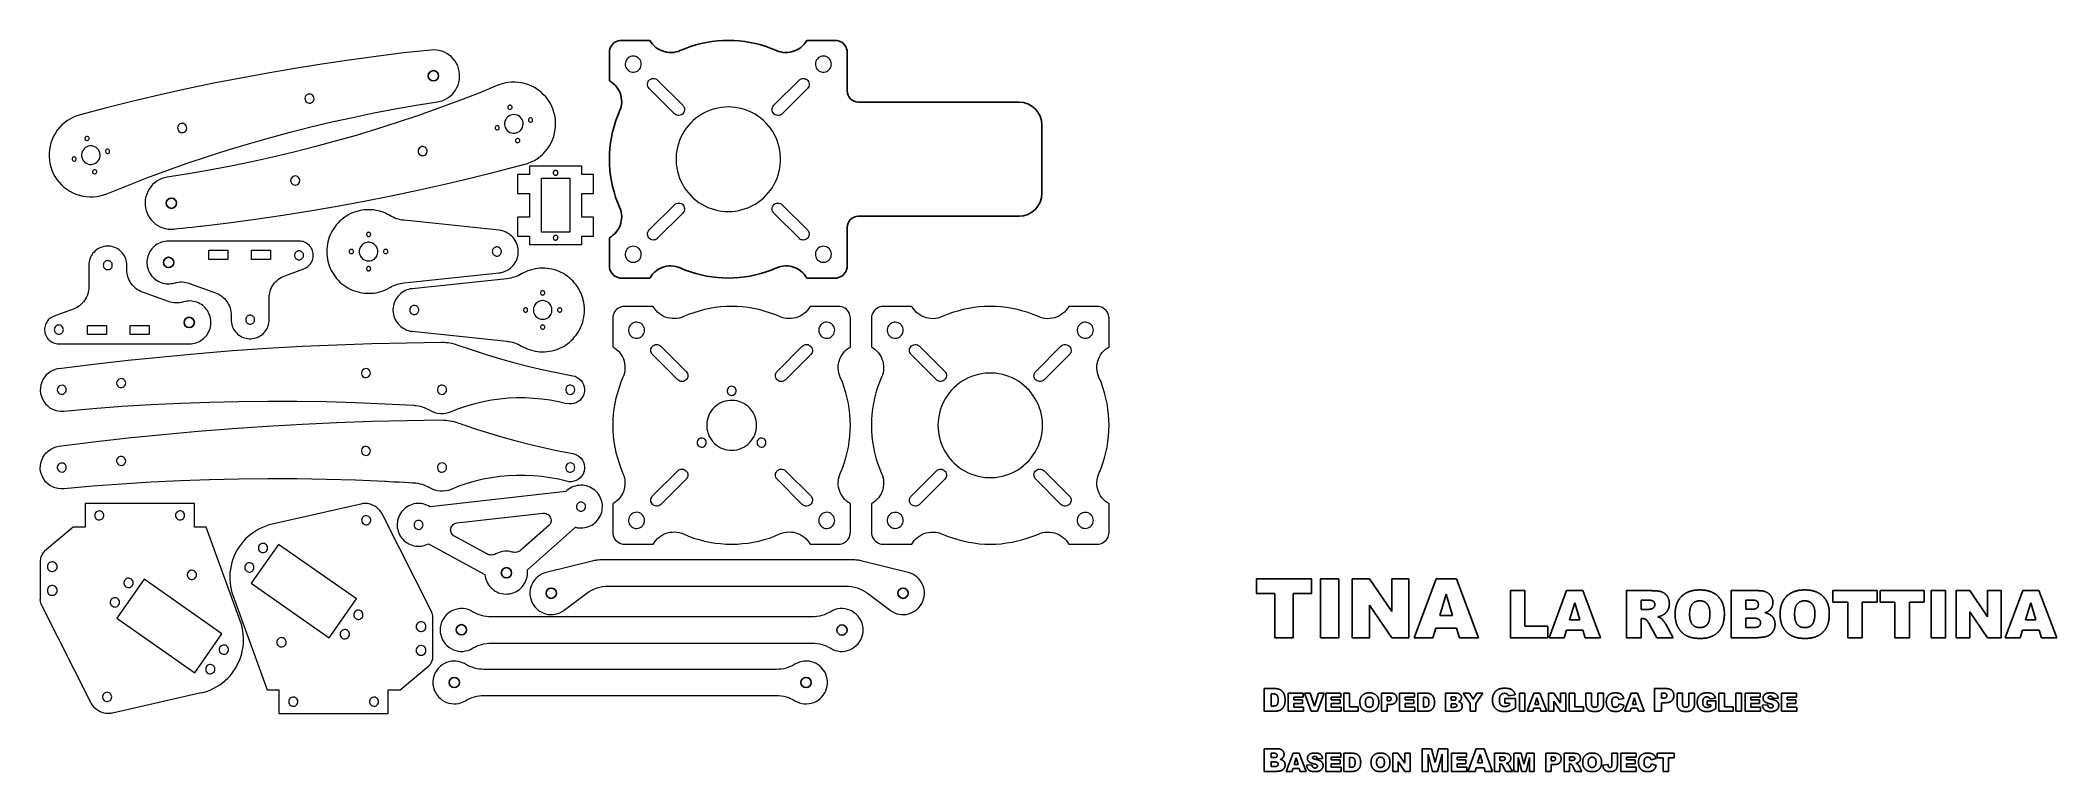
# Model space of a CAD drawing. Header units: millimetres. Extents: x -457 to 427, y -166 to 155.
import ezdxf

# ---------------------------------------------------------------- set-up
doc = ezdxf.new("R2010")
doc.units = ezdxf.units.MM
doc.header["$MEASUREMENT"] = 0
doc.layers.add('Livello 1', color=18, linetype='Continuous', true_color=0x000000)
doc.layers.add('Predefinito', color=18, linetype='Continuous', true_color=0x000000)

msp = doc.modelspace()

# ---------------------------------------------------------------- linework, layer by layer
at = {"layer": 'Livello 1', "lineweight": 20}
for p, q in [((-178.65, 122.38), (-189.72, 133.45)), ((-186.04, 137.13), (-174.98, 126.06)), ((-135.09, 126.06), (-124.02, 137.12)), ((-120.35, 133.45), (-131.41, 122.38)), ((-219.3, 99.42), (-242.24, 99.42)), ((-242.24, 99.42), (-242.24, 95.79)), ((-219.3, 95.79), (-219.3, 99.42)), ((-242.24, 95.79), (-247.46, 95.79)), ((-247.46, 95.79), (-247.46, 87.44)), ((-237.02, 70.42), (-237.02, 94.06)), ((-237.02, 94.06), (-224.52, 94.06)), ((-224.52, 94.06), (-224.52, 70.42)), ((-214.08, 95.79), (-219.3, 95.79)), ((-214.08, 87.44), (-214.08, 95.79)), ((-247.46, 87.44), (-242.24, 87.44)), ((-242.24, 87.44), (-242.24, 77.04)), ((-219.3, 77.04), (-219.3, 87.44)), ((-219.3, 87.44), (-214.08, 87.44)), ((-189.72, 71.43), (-178.65, 82.49)), ((-131.41, 82.49), (-120.35, 71.43)), ((-255.55, 71.28), (-297.13, 75.66)), ((-242.24, 77.04), (-247.46, 77.04)), ((-247.46, 77.04), (-247.46, 68.69)), ((-214.08, 77.04), (-219.3, 77.04)), ((-214.08, 68.69), (-214.08, 77.04)), ((-174.98, 78.82), (-186.04, 67.75)), ((-124.02, 67.75), (-135.09, 78.82)), ((-343.27, 66.56), (-400.58, 66.56)), ((-382.86, 62.53), (-374.51, 62.53)), ((-382.86, 58.53), (-382.86, 62.53)), ((-374.51, 62.53), (-374.51, 58.53)), ((-364.11, 58.53), (-364.11, 62.53)), ((-364.11, 62.53), (-355.76, 62.53)), ((-355.76, 62.53), (-355.76, 58.53)), ((-247.46, 68.69), (-242.24, 68.69)), ((-242.24, 68.69), (-242.24, 65.05)), ((-242.24, 65.05), (-219.3, 65.05)), ((-224.52, 70.42), (-237.02, 70.42)), ((-219.3, 68.69), (-214.08, 68.69)), ((-219.3, 65.05), (-219.3, 68.69)), ((-435.48, 55.97), (-435.48, 46.49)), ((-418.82, 53.95), (-418.82, 55.97)), ((-374.51, 58.53), (-382.86, 58.53)), ((-355.76, 58.53), (-364.11, 58.53)), ((-349.51, 51.34), (-341.13, 54.43)), ((-391.28, 48), (-379.92, 43.88)), ((-297.13, 48.27), (-255.55, 52.64)), ((-252.1, 50.03), (-293.68, 45.65)), ((-442.35, 36.71), (-450.73, 33.62)), ((-400.59, 40.06), (-411.95, 44.17)), ((-356.39, 32.08), (-356.39, 41.56)), ((-187.96, 37.88), (-200.46, 37.88)), ((-106.67, 37.88), (-119.17, 37.88)), ((-74.55, 37.9), (-87.05, 37.9)), ((6.74, 37.9), (-5.76, 37.9)), ((-436.1, 29.53), (-427.75, 29.53)), ((-436.1, 25.53), (-436.1, 29.53)), ((-427.75, 29.53), (-427.75, 25.53)), ((-417.35, 25.53), (-417.35, 29.53)), ((-417.35, 29.53), (-409.01, 29.53)), ((-409.01, 29.53), (-409.01, 25.53)), ((-373.04, 34.1), (-373.04, 32.08)), ((-293.68, 27.01), (-252.1, 22.64)), ((-205.68, 32.66), (-205.68, 20.16)), ((-101.49, 20.16), (-101.49, 32.66)), ((-92.27, 32.68), (-92.27, 20.18)), ((11.96, 20.18), (11.96, 32.68)), ((-448.6, 21.49), (-391.29, 21.49)), ((-427.75, 25.53), (-436.1, 25.53)), ((-409.01, 25.53), (-417.35, 25.53)), ((-184.58, 20.45), (-173.51, 9.42)), ((-133.62, 9.42), (-122.59, 20.45)), ((-71.16, 20.47), (-60.1, 9.4)), ((-20.21, 9.41), (-9.14, 20.47)), ((-177.22, 5.71), (-188.25, 16.78)), ((-118.88, 16.78), (-129.95, 5.71)), ((-63.78, 5.73), (-74.84, 16.79)), ((-5.47, 16.79), (-16.53, 5.73)), ((-188.25, -45.21), (-177.22, -34.18)), ((-129.94, -34.18), (-118.88, -45.21)), ((-74.84, -45.23), (-63.78, -34.16)), ((-16.53, -34.16), (-5.47, -45.23)), ((-226.27, -43.26), (-285.82, -49.94)), ((-173.51, -37.85), (-184.58, -48.92)), ((-122.59, -48.92), (-133.62, -37.85)), ((-60.1, -37.84), (-71.16, -48.9)), ((-9.14, -48.9), (-20.21, -37.84)), ((-389.19, -48.51), (-437.13, -48.51)), ((-437.13, -48.51), (-437.13, -58.91)), ((-389.19, -58.91), (-389.19, -48.51)), ((-316.15, -48.73), (-355.01, -57.55)), ((-274.01, -57.01), (-236.26, -52.78)), ((-205.68, -48.63), (-205.68, -61.13)), ((-101.49, -61.13), (-101.49, -48.63)), ((-92.27, -48.61), (-92.27, -61.11)), ((11.96, -61.11), (11.96, -48.61)), ((-442.35, -58.91), (-454.85, -69.43)), ((-437.13, -58.91), (-442.35, -58.91)), ((-384.01, -58.91), (-389.19, -58.91)), ((-369.05, -99.98), (-384.01, -58.91)), ((-285.09, -96.16), (-306.89, -53.07)), ((-233.84, -58.24), (-245.96, -68.92)), ((-243.14, -77.56), (-222.04, -58.91)), ((-352.25, -66.41), (-364.2, -83.47)), ((-318.1, -90.31), (-352.25, -66.41)), ((-286.52, -66.15), (-261.77, -79.65)), ((-260.97, -70.61), (-275.16, -62.88)), ((-200.46, -66.31), (-187.96, -66.31)), ((-119.17, -66.31), (-106.67, -66.31)), ((-87.05, -66.33), (-74.55, -66.33)), ((-5.76, -66.33), (6.74, -66.33)), ((-456.73, -73.44), (-456.73, -90.61)), ((-214.72, -73.71), (-234.94, -78.71)), ((-100.13, -73.23), (-210.93, -73.23)), ((-76.16, -78.71), (-96.38, -73.71)), ((-411.21, -81.71), (-423.16, -98.8)), ((-377.06, -105.64), (-411.21, -81.71)), ((-364.2, -83.47), (-330.05, -107.41)), ((-227.04, -95.33), (-217.04, -87.83)), ((-207.66, -84.7), (-103.44, -84.7)), ((-94.06, -87.83), (-84.06, -95.33)), ((-434.38, -136.05), (-456.18, -92.96)), ((-372.22, -89.13), (-357.25, -130.2)), ((-330.05, -107.41), (-318.1, -90.31)), ((-423.16, -98.8), (-389.01, -122.7)), ((-389.01, -122.7), (-377.06, -105.64)), ((-284.54, -115.68), (-284.53, -98.51)), ((-118.3, -98.2), (-259, -98.2)), ((-259, -109.67), (-118.3, -109.67)), ((-298.91, -130.2), (-286.41, -119.69)), ((-133.95, -121.21), (-262.18, -121.21)), ((-386.25, -131.56), (-425.11, -140.38)), ((-357.25, -130.2), (-352.07, -130.2)), ((-352.07, -130.2), (-352.07, -140.6)), ((-304.13, -140.6), (-304.13, -130.2)), ((-304.13, -130.2), (-298.91, -130.2)), ((-352.07, -140.6), (-304.13, -140.6)), ((-262.18, -132.68), (-133.95, -132.68))]:
    msp.add_line(p, q, dxfattribs=at)
for points, knots in [([(-282.57, 127.58), (-282.55, 127.58), (-281.38, 127.82), (-281.38, 127.82), (-281.38, 127.82), (-280.22, 128.2), (-280.22, 128.2), (-280.22, 128.2), (-279.09, 128.69), (-279.09, 128.69), (-279.09, 128.69), (-278.02, 129.31), (-278.02, 129.31), (-278.02, 129.31), (-277.06, 130.02), (-277.06, 130.02), (-277.06, 130.02), (-276.15, 130.84), (-276.15, 130.84), (-276.15, 130.84), (-275.34, 131.74), (-275.34, 131.74), (-275.34, 131.74), (-274.63, 132.77), (-274.63, 132.77), (-274.63, 132.77), (-274.01, 133.82), (-274.01, 133.82), (-274.01, 133.82), (-273.55, 134.94), (-273.55, 134.94), (-273.55, 134.94), (-273.18, 136.12), (-273.18, 136.12), (-273.18, 136.12), (-272.93, 137.31), (-272.93, 137.31), (-272.93, 137.31), (-272.84, 138.54), (-272.84, 138.54), (-272.84, 138.54), (-272.85, 139.75), (-272.85, 139.75), (-272.85, 139.75), (-273.01, 140.95), (-273.01, 140.95), (-273.01, 140.95), (-273.3, 142.17), (-273.3, 142.17), (-273.3, 142.17), (-273.71, 143.32), (-273.71, 143.32), (-273.71, 143.32), (-274.23, 144.41), (-274.23, 144.41), (-274.23, 144.41), (-274.88, 145.46), (-274.88, 145.46), (-274.88, 145.46), (-275.63, 146.42), (-275.63, 146.42), (-275.63, 146.42), (-276.48, 147.29), (-276.48, 147.29), (-276.48, 147.29), (-277.42, 148.09), (-277.42, 148.09), (-277.42, 148.09), (-278.44, 148.76), (-278.44, 148.76), (-278.44, 148.76), (-279.52, 149.34), (-279.52, 149.34), (-279.52, 149.34), (-280.64, 149.8), (-280.64, 149.8), (-280.64, 149.8), (-281.8, 150.09), (-281.8, 150.09), (-281.8, 150.09), (-283.02, 150.3), (-283.02, 150.3), (-283.02, 150.3), (-284.24, 150.36), (-284.24, 150.36), (-284.24, 150.36), (-285.47, 150.3), (-285.47, 150.3)], [3, 3, 3, 3, 3.034289, 3.034289, 3.034289, 3.068779, 3.068779, 3.068779, 3.103268, 3.103268, 3.103268, 3.137758, 3.137758, 3.137758, 3.172248, 3.172248, 3.172248, 3.206737, 3.206737, 3.206737, 3.241227, 3.241227, 3.241227, 3.275717, 3.275717, 3.275717, 3.310207, 3.310207, 3.310207, 3.344696, 3.344696, 3.344696, 3.379186, 3.379186, 3.379186, 3.413676, 3.413676, 3.413676, 3.448165, 3.448165, 3.448165, 3.482655, 3.482655, 3.482655, 3.517145, 3.517145, 3.517145, 3.551634, 3.551634, 3.551634, 3.586124, 3.586124, 3.586124, 3.620614, 3.620614, 3.620614, 3.655103, 3.655103, 3.655103, 3.689593, 3.689593, 3.689593, 3.724083, 3.724083, 3.724083, 3.758572, 3.758572, 3.758572, 3.793062, 3.793062, 3.793062, 3.827552, 3.827552, 3.827552, 3.862041, 3.862041, 3.862041, 3.896531, 3.896531, 3.896531, 3.931021, 3.931021, 3.931021, 3.96551, 3.96551, 3.96551, 4, 4, 4, 4]), ([(-285.47, 150.3), (-285.47, 150.3), (-297.44, 149.01), (-297.44, 149.01), (-297.44, 149.01), (-309.4, 147.53), (-309.4, 147.53), (-309.4, 147.53), (-321.32, 145.91), (-321.32, 145.91), (-321.32, 145.91), (-333.26, 144.17), (-333.26, 144.17), (-333.26, 144.17), (-345.15, 142.26), (-345.15, 142.26), (-345.15, 142.26), (-357.03, 140.23), (-357.03, 140.23), (-357.03, 140.23), (-368.85, 138.03), (-368.85, 138.03), (-368.85, 138.03), (-380.7, 135.71), (-380.7, 135.71), (-380.7, 135.71), (-392.46, 133.22), (-392.46, 133.22), (-392.46, 133.22), (-404.23, 130.62), (-404.23, 130.62), (-404.23, 130.62), (-415.97, 127.87), (-415.97, 127.87), (-415.97, 127.87), (-427.64, 124.95), (-427.64, 124.95), (-427.64, 124.95), (-439.31, 121.92), (-439.31, 121.92)], [0, 0, 0, 0, 0.076923, 0.076923, 0.076923, 0.153846, 0.153846, 0.153846, 0.230769, 0.230769, 0.230769, 0.307692, 0.307692, 0.307692, 0.384615, 0.384615, 0.384615, 0.461538, 0.461538, 0.461538, 0.538462, 0.538462, 0.538462, 0.615385, 0.615385, 0.615385, 0.692308, 0.692308, 0.692308, 0.769231, 0.769231, 0.769231, 0.846154, 0.846154, 0.846154, 0.923077, 0.923077, 0.923077, 1, 1, 1, 1]), ([(-196.71, 147.64), (-196.71, 147.64), (-196.12, 147.56), (-196.12, 147.56), (-196.12, 147.56), (-195.53, 147.42), (-195.53, 147.42), (-195.53, 147.42), (-194.98, 147.2), (-194.98, 147.2), (-194.98, 147.2), (-194.5, 146.87), (-194.5, 146.87), (-194.5, 146.87), (-194.06, 146.43), (-194.06, 146.43), (-194.06, 146.43), (-193.73, 145.95), (-193.73, 145.95), (-193.73, 145.95), (-193.43, 145.43), (-193.43, 145.43), (-193.43, 145.43), (-193.29, 144.84), (-193.29, 144.84), (-193.29, 144.84), (-193.21, 144.26), (-193.21, 144.26), (-193.21, 144.26), (-193.21, 143.67), (-193.21, 143.67), (-193.21, 143.67), (-193.36, 143.08), (-193.36, 143.08), (-193.36, 143.08), (-193.58, 142.53), (-193.58, 142.53), (-193.58, 142.53), (-193.87, 142.01), (-193.87, 142.01), (-193.87, 142.01), (-194.28, 141.57), (-194.28, 141.57), (-194.28, 141.57), (-194.76, 141.2), (-194.76, 141.2), (-194.76, 141.2), (-195.27, 140.91), (-195.27, 140.91), (-195.27, 140.91), (-195.82, 140.73), (-195.82, 140.73), (-195.82, 140.73), (-196.41, 140.62), (-196.41, 140.62), (-196.41, 140.62), (-197, 140.62), (-197, 140.62), (-197, 140.62), (-197.59, 140.73), (-197.59, 140.73), (-197.59, 140.73), (-198.18, 140.91), (-198.18, 140.91), (-198.18, 140.91), (-198.69, 141.2), (-198.69, 141.2), (-198.69, 141.2), (-199.13, 141.57), (-199.13, 141.57), (-199.13, 141.57), (-199.54, 142.01), (-199.54, 142.01), (-199.54, 142.01), (-199.87, 142.53), (-199.87, 142.53), (-199.87, 142.53), (-200.09, 143.08), (-200.09, 143.08), (-200.09, 143.08), (-200.2, 143.67), (-200.2, 143.67), (-200.2, 143.67), (-200.24, 144.26), (-200.24, 144.26), (-200.24, 144.26), (-200.16, 144.85), (-200.16, 144.85), (-200.16, 144.85), (-199.98, 145.43), (-199.98, 145.43), (-199.98, 145.43), (-199.72, 145.95), (-199.72, 145.95), (-199.72, 145.95), (-199.36, 146.43), (-199.36, 146.43), (-199.36, 146.43), (-198.91, 146.87), (-198.91, 146.87), (-198.91, 146.87), (-198.44, 147.2), (-198.44, 147.2), (-198.44, 147.2), (-197.89, 147.42), (-197.89, 147.42), (-197.89, 147.42), (-197.3, 147.57), (-197.3, 147.57), (-197.3, 147.57), (-196.71, 147.64), (-196.71, 147.64)], [0, 0, 0, 0, 0.027027, 0.027027, 0.027027, 0.054054, 0.054054, 0.054054, 0.081081, 0.081081, 0.081081, 0.108108, 0.108108, 0.108108, 0.135135, 0.135135, 0.135135, 0.162162, 0.162162, 0.162162, 0.189189, 0.189189, 0.189189, 0.216216, 0.216216, 0.216216, 0.243243, 0.243243, 0.243243, 0.27027, 0.27027, 0.27027, 0.297297, 0.297297, 0.297297, 0.324324, 0.324324, 0.324324, 0.351351, 0.351351, 0.351351, 0.378378, 0.378378, 0.378378, 0.405405, 0.405405, 0.405405, 0.432432, 0.432432, 0.432432, 0.459459, 0.459459, 0.459459, 0.486486, 0.486486, 0.486486, 0.513514, 0.513514, 0.513514, 0.540541, 0.540541, 0.540541, 0.567568, 0.567568, 0.567568, 0.594595, 0.594595, 0.594595, 0.621622, 0.621622, 0.621622, 0.648649, 0.648649, 0.648649, 0.675676, 0.675676, 0.675676, 0.702703, 0.702703, 0.702703, 0.72973, 0.72973, 0.72973, 0.756757, 0.756757, 0.756757, 0.783784, 0.783784, 0.783784, 0.810811, 0.810811, 0.810811, 0.837838, 0.837838, 0.837838, 0.864865, 0.864865, 0.864865, 0.891892, 0.891892, 0.891892, 0.918919, 0.918919, 0.918919, 0.945946, 0.945946, 0.945946, 0.972973, 0.972973, 0.972973, 1, 1, 1, 1]), ([(-113.32, 147.64), (-113.32, 147.64), (-112.74, 147.56), (-112.74, 147.56), (-112.74, 147.56), (-112.18, 147.42), (-112.18, 147.42), (-112.18, 147.42), (-111.63, 147.2), (-111.63, 147.2), (-111.63, 147.2), (-111.12, 146.87), (-111.12, 146.87), (-111.12, 146.87), (-110.71, 146.43), (-110.71, 146.43), (-110.71, 146.43), (-110.35, 145.95), (-110.35, 145.95), (-110.35, 145.95), (-110.09, 145.43), (-110.09, 145.43), (-110.09, 145.43), (-109.91, 144.84), (-109.91, 144.84), (-109.91, 144.84), (-109.83, 144.26), (-109.83, 144.26), (-109.83, 144.26), (-109.87, 143.67), (-109.87, 143.67), (-109.87, 143.67), (-109.98, 143.08), (-109.98, 143.08), (-109.98, 143.08), (-110.2, 142.53), (-110.2, 142.53), (-110.2, 142.53), (-110.53, 142.01), (-110.53, 142.01), (-110.53, 142.01), (-110.9, 141.57), (-110.9, 141.57), (-110.9, 141.57), (-111.38, 141.2), (-111.38, 141.2), (-111.38, 141.2), (-111.89, 140.91), (-111.89, 140.91), (-111.89, 140.91), (-112.44, 140.73), (-112.44, 140.73), (-112.44, 140.73), (-113.03, 140.62), (-113.03, 140.62), (-113.03, 140.62), (-113.66, 140.62), (-113.66, 140.62), (-113.66, 140.62), (-114.24, 140.73), (-114.24, 140.73), (-114.24, 140.73), (-114.8, 140.91), (-114.8, 140.91), (-114.8, 140.91), (-115.31, 141.2), (-115.31, 141.2), (-115.31, 141.2), (-115.79, 141.57), (-115.79, 141.57), (-115.79, 141.57), (-116.16, 142.01), (-116.16, 142.01), (-116.16, 142.01), (-116.49, 142.53), (-116.49, 142.53), (-116.49, 142.53), (-116.71, 143.08), (-116.71, 143.08), (-116.71, 143.08), (-116.82, 143.67), (-116.82, 143.67), (-116.82, 143.67), (-116.86, 144.26), (-116.86, 144.26), (-116.86, 144.26), (-116.78, 144.84), (-116.78, 144.84), (-116.78, 144.84), (-116.6, 145.43), (-116.6, 145.43), (-116.6, 145.43), (-116.34, 145.95), (-116.34, 145.95), (-116.34, 145.95), (-115.97, 146.43), (-115.97, 146.43), (-115.97, 146.43), (-115.57, 146.87), (-115.57, 146.87), (-115.57, 146.87), (-115.05, 147.2), (-115.05, 147.2), (-115.05, 147.2), (-114.5, 147.42), (-114.5, 147.42), (-114.5, 147.42), (-113.95, 147.56), (-113.95, 147.56), (-113.95, 147.56), (-113.32, 147.64), (-113.32, 147.64)], [0, 0, 0, 0, 0.027027, 0.027027, 0.027027, 0.054054, 0.054054, 0.054054, 0.081081, 0.081081, 0.081081, 0.108108, 0.108108, 0.108108, 0.135135, 0.135135, 0.135135, 0.162162, 0.162162, 0.162162, 0.189189, 0.189189, 0.189189, 0.216216, 0.216216, 0.216216, 0.243243, 0.243243, 0.243243, 0.27027, 0.27027, 0.27027, 0.297297, 0.297297, 0.297297, 0.324324, 0.324324, 0.324324, 0.351351, 0.351351, 0.351351, 0.378378, 0.378378, 0.378378, 0.405405, 0.405405, 0.405405, 0.432432, 0.432432, 0.432432, 0.459459, 0.459459, 0.459459, 0.486486, 0.486486, 0.486486, 0.513514, 0.513514, 0.513514, 0.540541, 0.540541, 0.540541, 0.567568, 0.567568, 0.567568, 0.594595, 0.594595, 0.594595, 0.621622, 0.621622, 0.621622, 0.648649, 0.648649, 0.648649, 0.675676, 0.675676, 0.675676, 0.702703, 0.702703, 0.702703, 0.72973, 0.72973, 0.72973, 0.756757, 0.756757, 0.756757, 0.783784, 0.783784, 0.783784, 0.810811, 0.810811, 0.810811, 0.837838, 0.837838, 0.837838, 0.864865, 0.864865, 0.864865, 0.891892, 0.891892, 0.891892, 0.918919, 0.918919, 0.918919, 0.945946, 0.945946, 0.945946, 0.972973, 0.972973, 0.972973, 1, 1, 1, 1]), ([(-256.06, 134.85), (-256.06, 134.85), (-264.78, 131.28), (-264.78, 131.28), (-264.78, 131.28), (-273.58, 127.89), (-273.58, 127.89), (-273.58, 127.89), (-282.45, 124.64), (-282.45, 124.64), (-282.45, 124.64), (-291.35, 121.49), (-291.35, 121.49), (-291.35, 121.49), (-300.27, 118.49), (-300.27, 118.49), (-300.27, 118.49), (-309.27, 115.62), (-309.27, 115.62), (-309.27, 115.62), (-318.27, 112.9), (-318.27, 112.9), (-318.27, 112.9), (-327.36, 110.31), (-327.36, 110.31), (-327.36, 110.31), (-336.45, 107.83), (-336.45, 107.83), (-336.45, 107.83), (-345.58, 105.54), (-345.58, 105.54), (-345.58, 105.54), (-354.77, 103.34), (-354.77, 103.34), (-354.77, 103.34), (-363.97, 101.33), (-363.97, 101.33), (-363.97, 101.33), (-373.22, 99.42), (-373.22, 99.42), (-373.22, 99.42), (-382.47, 97.66), (-382.47, 97.66), (-382.47, 97.66), (-391.75, 96.01), (-391.75, 96.01), (-391.75, 96.01), (-401.07, 94.54), (-401.07, 94.54)], [1, 1, 1, 1, 1.0625, 1.0625, 1.0625, 1.125, 1.125, 1.125, 1.1875, 1.1875, 1.1875, 1.25, 1.25, 1.25, 1.3125, 1.3125, 1.3125, 1.375, 1.375, 1.375, 1.4375, 1.4375, 1.4375, 1.5, 1.5, 1.5, 1.5625, 1.5625, 1.5625, 1.625, 1.625, 1.625, 1.6875, 1.6875, 1.6875, 1.75, 1.75, 1.75, 1.8125, 1.8125, 1.8125, 1.875, 1.875, 1.875, 1.9375, 1.9375, 1.9375, 2, 2, 2, 2]), ([(-244.32, 100.2), (-244.29, 100.21), (-242.85, 100.69), (-242.85, 100.69), (-242.85, 100.69), (-241.43, 101.25), (-241.43, 101.25), (-241.43, 101.25), (-240.08, 101.93), (-240.08, 101.93), (-240.08, 101.93), (-238.77, 102.77), (-238.77, 102.77), (-238.77, 102.77), (-237.55, 103.69), (-237.55, 103.69), (-237.55, 103.69), (-236.38, 104.68), (-236.38, 104.68), (-236.38, 104.68), (-235.31, 105.79), (-235.31, 105.79), (-235.31, 105.79), (-234.35, 106.99), (-234.35, 106.99), (-234.35, 106.99), (-233.5, 108.25), (-233.5, 108.25), (-233.5, 108.25), (-232.72, 109.6), (-232.72, 109.6), (-232.72, 109.6), (-232.1, 110.98), (-232.1, 110.98), (-232.1, 110.98), (-231.57, 112.46), (-231.57, 112.46), (-231.57, 112.46), (-231.2, 113.95), (-231.2, 113.95), (-231.2, 113.95), (-230.9, 115.45), (-230.9, 115.45), (-230.9, 115.45), (-230.77, 116.99), (-230.77, 116.99), (-230.77, 116.99), (-230.78, 118.5), (-230.78, 118.5), (-230.78, 118.5), (-230.87, 120.06), (-230.87, 120.06), (-230.87, 120.06), (-231.1, 121.55), (-231.1, 121.55), (-231.1, 121.55), (-231.49, 123.05), (-231.49, 123.05), (-231.49, 123.05), (-231.98, 124.52), (-231.98, 124.52), (-231.98, 124.52), (-232.6, 125.92), (-232.6, 125.92), (-232.6, 125.92), (-233.33, 127.27), (-233.33, 127.27), (-233.33, 127.27), (-234.15, 128.55), (-234.15, 128.55), (-234.15, 128.55), (-235.11, 129.76), (-235.11, 129.76), (-235.11, 129.76), (-236.16, 130.87), (-236.16, 130.87), (-236.16, 130.87), (-237.27, 131.94), (-237.27, 131.94), (-237.27, 131.94), (-238.51, 132.86), (-238.51, 132.86), (-238.51, 132.86), (-239.79, 133.7), (-239.79, 133.7), (-239.79, 133.7), (-241.13, 134.41), (-241.13, 134.41), (-241.13, 134.41), (-242.55, 135.02), (-242.55, 135.02), (-242.55, 135.02), (-244.02, 135.51), (-244.02, 135.51), (-244.02, 135.51), (-245.51, 135.89), (-245.51, 135.89), (-245.51, 135.89), (-247.03, 136.1), (-247.03, 136.1), (-247.03, 136.1), (-248.56, 136.2), (-248.56, 136.2), (-248.56, 136.2), (-250.1, 136.18), (-250.1, 136.18), (-250.1, 136.18), (-251.62, 136.06), (-251.62, 136.06), (-251.62, 136.06), (-253.13, 135.75), (-253.13, 135.75), (-253.13, 135.75), (-254.63, 135.36), (-254.63, 135.36), (-254.63, 135.36), (-256.06, 134.85), (-256.06, 134.85)], [0, 0, 0, 0, 0.025342, 0.025342, 0.025342, 0.050991, 0.050991, 0.050991, 0.07664, 0.07664, 0.07664, 0.102289, 0.102289, 0.102289, 0.127938, 0.127938, 0.127938, 0.153587, 0.153587, 0.153587, 0.179236, 0.179236, 0.179236, 0.204885, 0.204885, 0.204885, 0.230533, 0.230533, 0.230533, 0.256182, 0.256182, 0.256182, 0.281831, 0.281831, 0.281831, 0.30748, 0.30748, 0.30748, 0.333129, 0.333129, 0.333129, 0.358778, 0.358778, 0.358778, 0.384427, 0.384427, 0.384427, 0.410076, 0.410076, 0.410076, 0.435725, 0.435725, 0.435725, 0.461373, 0.461373, 0.461373, 0.487022, 0.487022, 0.487022, 0.512671, 0.512671, 0.512671, 0.53832, 0.53832, 0.53832, 0.563969, 0.563969, 0.563969, 0.589618, 0.589618, 0.589618, 0.615267, 0.615267, 0.615267, 0.640916, 0.640916, 0.640916, 0.666565, 0.666565, 0.666565, 0.692213, 0.692213, 0.692213, 0.717862, 0.717862, 0.717862, 0.743511, 0.743511, 0.743511, 0.76916, 0.76916, 0.76916, 0.794809, 0.794809, 0.794809, 0.820458, 0.820458, 0.820458, 0.846107, 0.846107, 0.846107, 0.871756, 0.871756, 0.871756, 0.897404, 0.897404, 0.897404, 0.923053, 0.923053, 0.923053, 0.948702, 0.948702, 0.948702, 0.974351, 0.974351, 0.974351, 1, 1, 1, 1]), ([(-189.72, 133.45), (-189.72, 133.45), (-190.05, 133.85), (-190.05, 133.85), (-190.05, 133.85), (-190.31, 134.33), (-190.31, 134.33), (-190.31, 134.33), (-190.45, 134.88), (-190.45, 134.88), (-190.45, 134.88), (-190.45, 135.4), (-190.45, 135.4), (-190.45, 135.4), (-190.38, 135.95), (-190.38, 135.95), (-190.38, 135.95), (-190.2, 136.46), (-190.2, 136.46), (-190.2, 136.46), (-189.9, 136.9), (-189.9, 136.9), (-189.9, 136.9), (-189.5, 137.31), (-189.5, 137.31), (-189.5, 137.31), (-189.06, 137.6), (-189.06, 137.6), (-189.06, 137.6), (-188.54, 137.79), (-188.54, 137.79), (-188.54, 137.79), (-187.99, 137.86), (-187.99, 137.86), (-187.99, 137.86), (-187.48, 137.86), (-187.48, 137.86), (-187.48, 137.86), (-186.93, 137.71), (-186.93, 137.71), (-186.93, 137.71), (-186.45, 137.46), (-186.45, 137.46), (-186.45, 137.46), (-186.04, 137.13), (-186.04, 137.13)], [32.30044, 32.30044, 32.30044, 32.30044, 32.366777, 32.366777, 32.366777, 32.433467, 32.433467, 32.433467, 32.500157, 32.500157, 32.500157, 32.566847, 32.566847, 32.566847, 32.633538, 32.633538, 32.633538, 32.700228, 32.700228, 32.700228, 32.766918, 32.766918, 32.766918, 32.833608, 32.833608, 32.833608, 32.900299, 32.900299, 32.900299, 32.966989, 32.966989, 32.966989, 33.033679, 33.033679, 33.033679, 33.100369, 33.100369, 33.100369, 33.16706, 33.16706, 33.16706, 33.23375, 33.23375, 33.23375, 33.30044, 33.30044, 33.30044, 33.30044]), ([(-124.02, 137.12), (-124.01, 137.14), (-123.62, 137.45), (-123.62, 137.45), (-123.62, 137.45), (-123.1, 137.71), (-123.1, 137.71), (-123.1, 137.71), (-122.59, 137.86), (-122.59, 137.86), (-122.59, 137.86), (-122.04, 137.86), (-122.04, 137.86), (-122.04, 137.86), (-121.52, 137.79), (-121.52, 137.79), (-121.52, 137.79), (-121.01, 137.6), (-121.01, 137.6), (-121.01, 137.6), (-120.53, 137.31), (-120.53, 137.31), (-120.53, 137.31), (-120.16, 136.9), (-120.16, 136.9), (-120.16, 136.9), (-119.87, 136.46), (-119.87, 136.46), (-119.87, 136.46), (-119.69, 135.95), (-119.69, 135.95), (-119.69, 135.95), (-119.58, 135.4), (-119.58, 135.4), (-119.58, 135.4), (-119.61, 134.88), (-119.61, 134.88), (-119.61, 134.88), (-119.76, 134.33), (-119.76, 134.33), (-119.76, 134.33), (-120.02, 133.85), (-120.02, 133.85), (-120.02, 133.85), (-120.35, 133.45), (-120.35, 133.45)], [32.300931, 32.300931, 32.300931, 32.300931, 32.36656, 32.36656, 32.36656, 32.4333, 32.4333, 32.4333, 32.500041, 32.500041, 32.500041, 32.566782, 32.566782, 32.566782, 32.633523, 32.633523, 32.633523, 32.700264, 32.700264, 32.700264, 32.767005, 32.767005, 32.767005, 32.833745, 32.833745, 32.833745, 32.900486, 32.900486, 32.900486, 32.967227, 32.967227, 32.967227, 33.033968, 33.033968, 33.033968, 33.100709, 33.100709, 33.100709, 33.16745, 33.16745, 33.16745, 33.234191, 33.234191, 33.234191, 33.300931, 33.300931, 33.300931, 33.300931]), ([(-427.58, 87.27), (-427.58, 87.27), (-418.86, 90.83), (-418.86, 90.83), (-418.86, 90.83), (-410.06, 94.22), (-410.06, 94.22), (-410.06, 94.22), (-401.19, 97.48), (-401.19, 97.48), (-401.19, 97.48), (-392.29, 100.63), (-392.29, 100.63), (-392.29, 100.63), (-383.36, 103.63), (-383.36, 103.63), (-383.36, 103.63), (-374.37, 106.5), (-374.37, 106.5), (-374.37, 106.5), (-365.37, 109.22), (-365.37, 109.22), (-365.37, 109.22), (-356.27, 111.81), (-356.27, 111.81), (-356.27, 111.81), (-347.19, 114.28), (-347.19, 114.28), (-347.19, 114.28), (-338.06, 116.58), (-338.06, 116.58), (-338.06, 116.58), (-328.87, 118.78), (-328.87, 118.78), (-328.87, 118.78), (-319.67, 120.79), (-319.67, 120.79), (-319.67, 120.79), (-310.42, 122.7), (-310.42, 122.7), (-310.42, 122.7), (-301.16, 124.46), (-301.16, 124.46), (-301.16, 124.46), (-291.89, 126.11), (-291.89, 126.11), (-291.89, 126.11), (-282.57, 127.58), (-282.57, 127.58)], [2, 2, 2, 2, 2.0625, 2.0625, 2.0625, 2.125, 2.125, 2.125, 2.1875, 2.1875, 2.1875, 2.25, 2.25, 2.25, 2.3125, 2.3125, 2.3125, 2.375, 2.375, 2.375, 2.4375, 2.4375, 2.4375, 2.5, 2.5, 2.5, 2.5625, 2.5625, 2.5625, 2.625, 2.625, 2.625, 2.6875, 2.6875, 2.6875, 2.75, 2.75, 2.75, 2.8125, 2.8125, 2.8125, 2.875, 2.875, 2.875, 2.9375, 2.9375, 2.9375, 3, 3, 3, 3]), ([(-336.74, 129.49), (-336.74, 129.49), (-336.69, 128.97), (-336.69, 128.97), (-336.69, 128.97), (-336.75, 128.43), (-336.75, 128.43), (-336.75, 128.43), (-336.99, 127.96), (-336.99, 127.96), (-336.99, 127.96), (-337.31, 127.54), (-337.31, 127.54), (-337.31, 127.54), (-337.77, 127.25), (-337.77, 127.25), (-337.77, 127.25), (-338.25, 127.06), (-338.25, 127.06), (-338.25, 127.06), (-338.77, 127.02), (-338.77, 127.02), (-338.77, 127.02), (-339.28, 127.09), (-339.28, 127.09), (-339.28, 127.09), (-339.74, 127.32), (-339.74, 127.32), (-339.74, 127.32), (-340.16, 127.64), (-340.16, 127.64), (-340.16, 127.64), (-340.45, 128.1), (-340.45, 128.1), (-340.45, 128.1), (-340.64, 128.59), (-340.64, 128.59), (-340.64, 128.59), (-340.68, 129.1), (-340.68, 129.1), (-340.68, 129.1), (-340.61, 129.61), (-340.61, 129.61), (-340.61, 129.61), (-340.38, 130.08), (-340.38, 130.08), (-340.38, 130.08), (-340.06, 130.49), (-340.06, 130.49), (-340.06, 130.49), (-339.64, 130.78), (-339.64, 130.78), (-339.64, 130.78), (-339.15, 130.97), (-339.15, 130.97), (-339.15, 130.97), (-338.63, 131.01), (-338.63, 131.01), (-338.63, 131.01), (-338.09, 130.95), (-338.09, 130.95), (-338.09, 130.95), (-337.62, 130.72), (-337.62, 130.72), (-337.62, 130.72), (-337.21, 130.4), (-337.21, 130.4), (-337.21, 130.4), (-336.92, 129.97), (-336.92, 129.97), (-336.92, 129.97), (-336.74, 129.49), (-336.74, 129.49)], [0, 0, 0, 0, 0.041667, 0.041667, 0.041667, 0.083333, 0.083333, 0.083333, 0.125, 0.125, 0.125, 0.166667, 0.166667, 0.166667, 0.208333, 0.208333, 0.208333, 0.25, 0.25, 0.25, 0.291667, 0.291667, 0.291667, 0.333333, 0.333333, 0.333333, 0.375, 0.375, 0.375, 0.416667, 0.416667, 0.416667, 0.458333, 0.458333, 0.458333, 0.5, 0.5, 0.5, 0.541667, 0.541667, 0.541667, 0.583333, 0.583333, 0.583333, 0.625, 0.625, 0.625, 0.666667, 0.666667, 0.666667, 0.708333, 0.708333, 0.708333, 0.75, 0.75, 0.75, 0.791667, 0.791667, 0.791667, 0.833333, 0.833333, 0.833333, 0.875, 0.875, 0.875, 0.916667, 0.916667, 0.916667, 0.958333, 0.958333, 0.958333, 1, 1, 1, 1]), ([(-251.67, 124.99), (-251.67, 124.99), (-251.68, 125.37), (-251.68, 125.37), (-251.68, 125.37), (-251.53, 125.7), (-251.53, 125.7), (-251.53, 125.7), (-251.3, 125.98), (-251.3, 125.98), (-251.3, 125.98), (-250.95, 126.14), (-250.95, 126.14), (-250.95, 126.14), (-250.61, 126.14), (-250.61, 126.14), (-250.61, 126.14), (-250.24, 126), (-250.24, 126), (-250.24, 126), (-250, 125.76), (-250, 125.76), (-250, 125.76), (-249.84, 125.41), (-249.84, 125.41), (-249.84, 125.41), (-249.84, 125.08), (-249.84, 125.08), (-249.84, 125.08), (-249.94, 124.71), (-249.94, 124.71), (-249.94, 124.71), (-250.23, 124.46), (-250.23, 124.46), (-250.23, 124.46), (-250.53, 124.31), (-250.53, 124.31), (-250.53, 124.31), (-250.91, 124.3), (-250.91, 124.3), (-250.91, 124.3), (-251.24, 124.41), (-251.24, 124.41), (-251.24, 124.41), (-251.52, 124.69), (-251.52, 124.69), (-251.52, 124.69), (-251.67, 124.99), (-251.67, 124.99)], [0, 0, 0, 0, 0.0625, 0.0625, 0.0625, 0.125, 0.125, 0.125, 0.1875, 0.1875, 0.1875, 0.25, 0.25, 0.25, 0.3125, 0.3125, 0.3125, 0.375, 0.375, 0.375, 0.4375, 0.4375, 0.4375, 0.5, 0.5, 0.5, 0.5625, 0.5625, 0.5625, 0.625, 0.625, 0.625, 0.6875, 0.6875, 0.6875, 0.75, 0.75, 0.75, 0.8125, 0.8125, 0.8125, 0.875, 0.875, 0.875, 0.9375, 0.9375, 0.9375, 1, 1, 1, 1]), ([(-174.98, 126.06), (-174.97, 126.05), (-174.65, 125.65), (-174.65, 125.65), (-174.65, 125.65), (-174.39, 125.14), (-174.39, 125.14), (-174.39, 125.14), (-174.24, 124.63), (-174.24, 124.63), (-174.24, 124.63), (-174.21, 124.07), (-174.21, 124.07), (-174.21, 124.07), (-174.32, 123.56), (-174.32, 123.56), (-174.32, 123.56), (-174.5, 123.04), (-174.5, 123.04), (-174.5, 123.04), (-174.79, 122.57), (-174.79, 122.57), (-174.79, 122.57), (-175.16, 122.2), (-175.16, 122.2), (-175.16, 122.2), (-175.64, 121.9), (-175.64, 121.9), (-175.64, 121.9), (-176.16, 121.72), (-176.16, 121.72), (-176.16, 121.72), (-176.67, 121.61), (-176.67, 121.61), (-176.67, 121.61), (-177.22, 121.65), (-177.22, 121.65), (-177.22, 121.65), (-177.74, 121.79), (-177.74, 121.79), (-177.74, 121.79), (-178.25, 122.05), (-178.25, 122.05), (-178.25, 122.05), (-178.65, 122.38), (-178.65, 122.38)], [48.95066, 48.95066, 48.95066, 48.95066, 49.016996, 49.016996, 49.016996, 49.083687, 49.083687, 49.083687, 49.150377, 49.150377, 49.150377, 49.217067, 49.217067, 49.217067, 49.283758, 49.283758, 49.283758, 49.350448, 49.350448, 49.350448, 49.417138, 49.417138, 49.417138, 49.483828, 49.483828, 49.483828, 49.550519, 49.550519, 49.550519, 49.617209, 49.617209, 49.617209, 49.683899, 49.683899, 49.683899, 49.750589, 49.750589, 49.750589, 49.81728, 49.81728, 49.81728, 49.88397, 49.88397, 49.88397, 49.95066, 49.95066, 49.95066, 49.95066]), ([(-155.02, 125.36), (-155.02, 125.36), (-153.51, 125.32), (-153.51, 125.32), (-153.51, 125.32), (-151.96, 125.14), (-151.96, 125.14), (-151.96, 125.14), (-150.46, 124.88), (-150.46, 124.88), (-150.46, 124.88), (-148.99, 124.55), (-148.99, 124.55), (-148.99, 124.55), (-147.52, 124.07), (-147.52, 124.07), (-147.52, 124.07), (-146.08, 123.52), (-146.08, 123.52), (-146.08, 123.52), (-144.68, 122.9), (-144.68, 122.9), (-144.68, 122.9), (-143.32, 122.16), (-143.32, 122.16), (-143.32, 122.16), (-142.04, 121.32), (-142.04, 121.32), (-142.04, 121.32), (-140.82, 120.43), (-140.82, 120.43), (-140.82, 120.43), (-139.65, 119.44), (-139.65, 119.44), (-139.65, 119.44), (-138.54, 118.38), (-138.54, 118.38), (-138.54, 118.38), (-137.52, 117.24), (-137.52, 117.24), (-137.52, 117.24), (-136.56, 116.02), (-136.56, 116.02), (-136.56, 116.02), (-135.71, 114.77), (-135.71, 114.77), (-135.71, 114.77), (-134.9, 113.45), (-134.9, 113.45), (-134.9, 113.45), (-134.24, 112.09), (-134.24, 112.09), (-134.24, 112.09), (-133.62, 110.66), (-133.62, 110.66), (-133.62, 110.66), (-133.14, 109.22), (-133.14, 109.22), (-133.14, 109.22), (-132.73, 107.75), (-132.73, 107.75), (-132.73, 107.75), (-132.4, 106.24), (-132.4, 106.24), (-132.4, 106.24), (-132.22, 104.74), (-132.22, 104.74), (-132.22, 104.74), (-132.11, 103.19), (-132.11, 103.19), (-132.11, 103.19), (-132.11, 101.65), (-132.11, 101.65), (-132.11, 101.65), (-132.22, 100.14), (-132.22, 100.14), (-132.22, 100.14), (-132.4, 98.63), (-132.4, 98.63), (-132.4, 98.63), (-132.74, 97.13), (-132.74, 97.13), (-132.74, 97.13), (-133.14, 95.65), (-133.14, 95.65), (-133.14, 95.65), (-133.62, 94.18), (-133.62, 94.18), (-133.62, 94.18), (-134.24, 92.79), (-134.24, 92.79), (-134.24, 92.79), (-134.91, 91.43), (-134.91, 91.43), (-134.91, 91.43), (-135.71, 90.1), (-135.71, 90.1), (-135.71, 90.1), (-136.56, 88.82), (-136.56, 88.82), (-136.56, 88.82), (-137.52, 87.64), (-137.52, 87.64), (-137.52, 87.64), (-138.55, 86.5), (-138.55, 86.5), (-138.55, 86.5), (-139.65, 85.43), (-139.65, 85.43), (-139.65, 85.43), (-140.82, 84.44), (-140.82, 84.44), (-140.82, 84.44), (-142.04, 83.52), (-142.04, 83.52), (-142.04, 83.52), (-143.32, 82.71), (-143.32, 82.71), (-143.32, 82.71), (-144.68, 81.98), (-144.68, 81.98), (-144.68, 81.98), (-146.08, 81.32), (-146.08, 81.32), (-146.08, 81.32), (-147.52, 80.76), (-147.52, 80.76), (-147.52, 80.76), (-148.99, 80.32), (-148.99, 80.32), (-148.99, 80.32), (-150.46, 79.96), (-150.46, 79.96), (-150.46, 79.96), (-151.96, 79.7), (-151.96, 79.7), (-151.96, 79.7), (-153.51, 79.55), (-153.51, 79.55), (-153.51, 79.55), (-155.02, 79.52), (-155.02, 79.52), (-155.02, 79.52), (-156.56, 79.55), (-156.56, 79.55), (-156.56, 79.55), (-158.07, 79.7), (-158.07, 79.7), (-158.07, 79.7), (-159.61, 79.96), (-159.61, 79.96), (-159.61, 79.96), (-161.08, 80.32), (-161.08, 80.32), (-161.08, 80.32), (-162.55, 80.76), (-162.55, 80.76), (-162.55, 80.76), (-163.99, 81.32), (-163.99, 81.32), (-163.99, 81.32), (-165.38, 81.98), (-165.38, 81.98), (-165.38, 81.98), (-166.71, 82.71), (-166.71, 82.71), (-166.71, 82.71), (-167.99, 83.52), (-167.99, 83.52), (-167.99, 83.52), (-169.24, 84.44), (-169.24, 84.44), (-169.24, 84.44), (-170.42, 85.43), (-170.42, 85.43), (-170.42, 85.43), (-171.52, 86.5), (-171.52, 86.5), (-171.52, 86.5), (-172.55, 87.64), (-172.55, 87.64), (-172.55, 87.64), (-173.47, 88.82), (-173.47, 88.82), (-173.47, 88.82), (-174.35, 90.1), (-174.35, 90.1), (-174.35, 90.1), (-175.13, 91.43), (-175.13, 91.43), (-175.13, 91.43), (-175.82, 92.79), (-175.82, 92.79), (-175.82, 92.79), (-176.41, 94.18), (-176.41, 94.18), (-176.41, 94.18), (-176.93, 95.65), (-176.93, 95.65), (-176.93, 95.65), (-177.33, 97.13), (-177.33, 97.13), (-177.33, 97.13), (-177.63, 98.63), (-177.63, 98.63), (-177.63, 98.63), (-177.85, 100.14), (-177.85, 100.14), (-177.85, 100.14), (-177.96, 101.65), (-177.96, 101.65), (-177.96, 101.65), (-177.96, 103.19), (-177.96, 103.19), (-177.96, 103.19), (-177.85, 104.74), (-177.85, 104.74), (-177.85, 104.74), (-177.63, 106.24), (-177.63, 106.24), (-177.63, 106.24), (-177.33, 107.75), (-177.33, 107.75), (-177.33, 107.75), (-176.93, 109.22), (-176.93, 109.22), (-176.93, 109.22), (-176.41, 110.66), (-176.41, 110.66), (-176.41, 110.66), (-175.82, 112.09), (-175.82, 112.09), (-175.82, 112.09), (-175.13, 113.45), (-175.13, 113.45), (-175.13, 113.45), (-174.35, 114.77), (-174.35, 114.77), (-174.35, 114.77), (-173.47, 116.02), (-173.47, 116.02), (-173.47, 116.02), (-172.55, 117.24), (-172.55, 117.24), (-172.55, 117.24), (-171.52, 118.38), (-171.52, 118.38), (-171.52, 118.38), (-170.42, 119.44), (-170.42, 119.44), (-170.42, 119.44), (-169.24, 120.43), (-169.24, 120.43), (-169.24, 120.43), (-167.99, 121.32), (-167.99, 121.32), (-167.99, 121.32), (-166.71, 122.16), (-166.71, 122.16), (-166.71, 122.16), (-165.38, 122.9), (-165.38, 122.9), (-165.38, 122.9), (-163.99, 123.52), (-163.99, 123.52), (-163.99, 123.52), (-162.55, 124.07), (-162.55, 124.07), (-162.55, 124.07), (-161.08, 124.55), (-161.08, 124.55), (-161.08, 124.55), (-159.61, 124.88), (-159.61, 124.88), (-159.61, 124.88), (-158.07, 125.14), (-158.07, 125.14), (-158.07, 125.14), (-156.56, 125.32), (-156.56, 125.32), (-156.56, 125.32), (-155.02, 125.36), (-155.02, 125.36)], [0, 0, 0, 0, 0.010638, 0.010638, 0.010638, 0.021277, 0.021277, 0.021277, 0.031915, 0.031915, 0.031915, 0.042553, 0.042553, 0.042553, 0.053191, 0.053191, 0.053191, 0.06383, 0.06383, 0.06383, 0.074468, 0.074468, 0.074468, 0.085106, 0.085106, 0.085106, 0.095745, 0.095745, 0.095745, 0.106383, 0.106383, 0.106383, 0.117021, 0.117021, 0.117021, 0.12766, 0.12766, 0.12766, 0.138298, 0.138298, 0.138298, 0.148936, 0.148936, 0.148936, 0.159574, 0.159574, 0.159574, 0.170213, 0.170213, 0.170213, 0.180851, 0.180851, 0.180851, 0.191489, 0.191489, 0.191489, 0.202128, 0.202128, 0.202128, 0.212766, 0.212766, 0.212766, 0.223404, 0.223404, 0.223404, 0.234043, 0.234043, 0.234043, 0.244681, 0.244681, 0.244681, 0.255319, 0.255319, 0.255319, 0.265957, 0.265957, 0.265957, 0.276596, 0.276596, 0.276596, 0.287234, 0.287234, 0.287234, 0.297872, 0.297872, 0.297872, 0.308511, 0.308511, 0.308511, 0.319149, 0.319149, 0.319149, 0.329787, 0.329787, 0.329787, 0.340426, 0.340426, 0.340426, 0.351064, 0.351064, 0.351064, 0.361702, 0.361702, 0.361702, 0.37234, 0.37234, 0.37234, 0.382979, 0.382979, 0.382979, 0.393617, 0.393617, 0.393617, 0.404255, 0.404255, 0.404255, 0.414894, 0.414894, 0.414894, 0.425532, 0.425532, 0.425532, 0.43617, 0.43617, 0.43617, 0.446809, 0.446809, 0.446809, 0.457447, 0.457447, 0.457447, 0.468085, 0.468085, 0.468085, 0.478723, 0.478723, 0.478723, 0.489362, 0.489362, 0.489362, 0.5, 0.5, 0.5, 0.510638, 0.510638, 0.510638, 0.521277, 0.521277, 0.521277, 0.531915, 0.531915, 0.531915, 0.542553, 0.542553, 0.542553, 0.553191, 0.553191, 0.553191, 0.56383, 0.56383, 0.56383, 0.574468, 0.574468, 0.574468, 0.585106, 0.585106, 0.585106, 0.595745, 0.595745, 0.595745, 0.606383, 0.606383, 0.606383, 0.617021, 0.617021, 0.617021, 0.62766, 0.62766, 0.62766, 0.638298, 0.638298, 0.638298, 0.648936, 0.648936, 0.648936, 0.659574, 0.659574, 0.659574, 0.670213, 0.670213, 0.670213, 0.680851, 0.680851, 0.680851, 0.691489, 0.691489, 0.691489, 0.702128, 0.702128, 0.702128, 0.712766, 0.712766, 0.712766, 0.723404, 0.723404, 0.723404, 0.734043, 0.734043, 0.734043, 0.744681, 0.744681, 0.744681, 0.755319, 0.755319, 0.755319, 0.765957, 0.765957, 0.765957, 0.776596, 0.776596, 0.776596, 0.787234, 0.787234, 0.787234, 0.797872, 0.797872, 0.797872, 0.808511, 0.808511, 0.808511, 0.819149, 0.819149, 0.819149, 0.829787, 0.829787, 0.829787, 0.840426, 0.840426, 0.840426, 0.851064, 0.851064, 0.851064, 0.861702, 0.861702, 0.861702, 0.87234, 0.87234, 0.87234, 0.882979, 0.882979, 0.882979, 0.893617, 0.893617, 0.893617, 0.904255, 0.904255, 0.904255, 0.914894, 0.914894, 0.914894, 0.925532, 0.925532, 0.925532, 0.93617, 0.93617, 0.93617, 0.946809, 0.946809, 0.946809, 0.957447, 0.957447, 0.957447, 0.968085, 0.968085, 0.968085, 0.978723, 0.978723, 0.978723, 0.989362, 0.989362, 0.989362, 1, 1, 1, 1]), ([(-131.41, 122.38), (-131.42, 122.37), (-131.82, 122.05), (-131.82, 122.05), (-131.82, 122.05), (-132.3, 121.79), (-132.3, 121.79), (-132.3, 121.79), (-132.85, 121.65), (-132.85, 121.65), (-132.85, 121.65), (-133.36, 121.61), (-133.36, 121.61), (-133.36, 121.61), (-133.91, 121.72), (-133.91, 121.72), (-133.91, 121.72), (-134.43, 121.9), (-134.43, 121.9), (-134.43, 121.9), (-134.87, 122.2), (-134.87, 122.2), (-134.87, 122.2), (-135.27, 122.57), (-135.27, 122.57), (-135.27, 122.57), (-135.57, 123.05), (-135.57, 123.05), (-135.57, 123.05), (-135.75, 123.56), (-135.75, 123.56), (-135.75, 123.56), (-135.82, 124.07), (-135.82, 124.07), (-135.82, 124.07), (-135.82, 124.62), (-135.82, 124.62), (-135.82, 124.62), (-135.68, 125.14), (-135.68, 125.14), (-135.68, 125.14), (-135.42, 125.65), (-135.42, 125.65), (-135.42, 125.65), (-135.09, 126.06), (-135.09, 126.06)], [48.951151, 48.951151, 48.951151, 48.951151, 49.017184, 49.017184, 49.017184, 49.083896, 49.083896, 49.083896, 49.150608, 49.150608, 49.150608, 49.21732, 49.21732, 49.21732, 49.284032, 49.284032, 49.284032, 49.350744, 49.350744, 49.350744, 49.417456, 49.417456, 49.417456, 49.484168, 49.484168, 49.484168, 49.55088, 49.55088, 49.55088, 49.617592, 49.617592, 49.617592, 49.684304, 49.684304, 49.684304, 49.751016, 49.751016, 49.751016, 49.817727, 49.817727, 49.817727, 49.884439, 49.884439, 49.884439, 49.951151, 49.951151, 49.951151, 49.951151]), ([(-439.31, 121.92), (-439.31, 121.92), (-440.79, 121.43), (-440.79, 121.43), (-440.79, 121.43), (-442.2, 120.87), (-442.2, 120.87), (-442.2, 120.87), (-443.55, 120.18), (-443.55, 120.18), (-443.55, 120.18), (-444.87, 119.35), (-444.87, 119.35), (-444.87, 119.35), (-446.09, 118.43), (-446.09, 118.43), (-446.09, 118.43), (-447.26, 117.44), (-447.26, 117.44), (-447.26, 117.44), (-448.32, 116.33), (-448.32, 116.33), (-448.32, 116.33), (-449.29, 115.12), (-449.29, 115.12), (-449.29, 115.12), (-450.13, 113.87), (-450.13, 113.87), (-450.13, 113.87), (-450.92, 112.52), (-450.92, 112.52), (-450.92, 112.52), (-451.54, 111.13), (-451.54, 111.13), (-451.54, 111.13), (-452.06, 109.65), (-452.06, 109.65), (-452.06, 109.65), (-452.44, 108.17), (-452.44, 108.17), (-452.44, 108.17), (-452.73, 106.67), (-452.73, 106.67), (-452.73, 106.67), (-452.87, 105.13), (-452.87, 105.13), (-452.87, 105.13), (-452.86, 103.62), (-452.86, 103.62), (-452.86, 103.62), (-452.76, 102.06), (-452.76, 102.06), (-452.76, 102.06), (-452.53, 100.57), (-452.53, 100.57), (-452.53, 100.57), (-452.15, 99.07), (-452.15, 99.07), (-452.15, 99.07), (-451.66, 97.6), (-451.66, 97.6), (-451.66, 97.6), (-451.03, 96.19), (-451.03, 96.19), (-451.03, 96.19), (-450.31, 94.85), (-450.31, 94.85), (-450.31, 94.85), (-449.48, 93.57), (-449.48, 93.57), (-449.48, 93.57), (-448.53, 92.36), (-448.53, 92.36), (-448.53, 92.36), (-447.48, 91.24), (-447.48, 91.24), (-447.48, 91.24), (-446.36, 90.18), (-446.36, 90.18), (-446.36, 90.18), (-445.13, 89.26), (-445.13, 89.26), (-445.13, 89.26), (-443.84, 88.42), (-443.84, 88.42), (-443.84, 88.42), (-442.51, 87.71), (-442.51, 87.71), (-442.51, 87.71), (-441.09, 87.1), (-441.09, 87.1), (-441.09, 87.1), (-439.61, 86.61), (-439.61, 86.61), (-439.61, 86.61), (-438.13, 86.23), (-438.13, 86.23), (-438.13, 86.23), (-436.61, 86.02), (-436.61, 86.02), (-436.61, 86.02), (-435.08, 85.92), (-435.08, 85.92), (-435.08, 85.92), (-433.54, 85.93), (-433.54, 85.93), (-433.54, 85.93), (-432.02, 86.06), (-432.02, 86.06), (-432.02, 86.06), (-430.5, 86.37), (-430.5, 86.37), (-430.5, 86.37), (-429.01, 86.75), (-429.01, 86.75), (-429.01, 86.75), (-427.58, 87.27), (-427.58, 87.27)], [1, 1, 1, 1, 1.025641, 1.025641, 1.025641, 1.051282, 1.051282, 1.051282, 1.076923, 1.076923, 1.076923, 1.102564, 1.102564, 1.102564, 1.128205, 1.128205, 1.128205, 1.153846, 1.153846, 1.153846, 1.179487, 1.179487, 1.179487, 1.205128, 1.205128, 1.205128, 1.230769, 1.230769, 1.230769, 1.25641, 1.25641, 1.25641, 1.282051, 1.282051, 1.282051, 1.307692, 1.307692, 1.307692, 1.333333, 1.333333, 1.333333, 1.358974, 1.358974, 1.358974, 1.384615, 1.384615, 1.384615, 1.410256, 1.410256, 1.410256, 1.435897, 1.435897, 1.435897, 1.461538, 1.461538, 1.461538, 1.487179, 1.487179, 1.487179, 1.512821, 1.512821, 1.512821, 1.538462, 1.538462, 1.538462, 1.564103, 1.564103, 1.564103, 1.589744, 1.589744, 1.589744, 1.615385, 1.615385, 1.615385, 1.641026, 1.641026, 1.641026, 1.666667, 1.666667, 1.666667, 1.692308, 1.692308, 1.692308, 1.717949, 1.717949, 1.717949, 1.74359, 1.74359, 1.74359, 1.769231, 1.769231, 1.769231, 1.794872, 1.794872, 1.794872, 1.820513, 1.820513, 1.820513, 1.846154, 1.846154, 1.846154, 1.871795, 1.871795, 1.871795, 1.897436, 1.897436, 1.897436, 1.923077, 1.923077, 1.923077, 1.948718, 1.948718, 1.948718, 1.974359, 1.974359, 1.974359, 2, 2, 2, 2]), ([(-392.58, 116.59), (-392.58, 116.59), (-392.54, 116.08), (-392.54, 116.08), (-392.54, 116.08), (-392.6, 115.53), (-392.6, 115.53), (-392.6, 115.53), (-392.83, 115.06), (-392.83, 115.06), (-392.83, 115.06), (-393.15, 114.65), (-393.15, 114.65), (-393.15, 114.65), (-393.61, 114.36), (-393.61, 114.36), (-393.61, 114.36), (-394.1, 114.17), (-394.1, 114.17), (-394.1, 114.17), (-394.61, 114.13), (-394.61, 114.13), (-394.61, 114.13), (-395.12, 114.2), (-395.12, 114.2), (-395.12, 114.2), (-395.59, 114.43), (-395.59, 114.43), (-395.59, 114.43), (-396, 114.75), (-396, 114.75), (-396, 114.75), (-396.3, 115.21), (-396.3, 115.21), (-396.3, 115.21), (-396.48, 115.69), (-396.48, 115.69), (-396.48, 115.69), (-396.53, 116.21), (-396.53, 116.21), (-396.53, 116.21), (-396.46, 116.72), (-396.46, 116.72), (-396.46, 116.72), (-396.23, 117.19), (-396.23, 117.19), (-396.23, 117.19), (-395.91, 117.6), (-395.91, 117.6), (-395.91, 117.6), (-395.48, 117.89), (-395.48, 117.89), (-395.48, 117.89), (-395, 118.07), (-395, 118.07), (-395, 118.07), (-394.48, 118.12), (-394.48, 118.12), (-394.48, 118.12), (-393.94, 118.06), (-393.94, 118.06), (-393.94, 118.06), (-393.47, 117.82), (-393.47, 117.82), (-393.47, 117.82), (-393.05, 117.5), (-393.05, 117.5), (-393.05, 117.5), (-392.77, 117.08), (-392.77, 117.08), (-392.77, 117.08), (-392.58, 116.59), (-392.58, 116.59)], [0, 0, 0, 0, 0.041667, 0.041667, 0.041667, 0.083333, 0.083333, 0.083333, 0.125, 0.125, 0.125, 0.166667, 0.166667, 0.166667, 0.208333, 0.208333, 0.208333, 0.25, 0.25, 0.25, 0.291667, 0.291667, 0.291667, 0.333333, 0.333333, 0.333333, 0.375, 0.375, 0.375, 0.416667, 0.416667, 0.416667, 0.458333, 0.458333, 0.458333, 0.5, 0.5, 0.5, 0.541667, 0.541667, 0.541667, 0.583333, 0.583333, 0.583333, 0.625, 0.625, 0.625, 0.666667, 0.666667, 0.666667, 0.708333, 0.708333, 0.708333, 0.75, 0.75, 0.75, 0.791667, 0.791667, 0.791667, 0.833333, 0.833333, 0.833333, 0.875, 0.875, 0.875, 0.916667, 0.916667, 0.916667, 0.958333, 0.958333, 0.958333, 1, 1, 1, 1]), ([(-257.29, 116), (-257.29, 116), (-257.3, 116.37), (-257.3, 116.37), (-257.3, 116.37), (-257.19, 116.7), (-257.19, 116.7), (-257.19, 116.7), (-256.92, 116.99), (-256.92, 116.99), (-256.92, 116.99), (-256.61, 117.14), (-256.61, 117.14), (-256.61, 117.14), (-256.23, 117.15), (-256.23, 117.15), (-256.23, 117.15), (-255.86, 117.01), (-255.86, 117.01), (-255.86, 117.01), (-255.62, 116.76), (-255.62, 116.76), (-255.62, 116.76), (-255.46, 116.42), (-255.46, 116.42), (-255.46, 116.42), (-255.45, 116.04), (-255.45, 116.04), (-255.45, 116.04), (-255.56, 115.72), (-255.56, 115.72), (-255.56, 115.72), (-255.85, 115.46), (-255.85, 115.46), (-255.85, 115.46), (-256.19, 115.31), (-256.19, 115.31), (-256.19, 115.31), (-256.53, 115.31), (-256.53, 115.31), (-256.53, 115.31), (-256.89, 115.41), (-256.89, 115.41), (-256.89, 115.41), (-257.14, 115.66), (-257.14, 115.66), (-257.14, 115.66), (-257.29, 116), (-257.29, 116)], [0, 0, 0, 0, 0.0625, 0.0625, 0.0625, 0.125, 0.125, 0.125, 0.1875, 0.1875, 0.1875, 0.25, 0.25, 0.25, 0.3125, 0.3125, 0.3125, 0.375, 0.375, 0.375, 0.4375, 0.4375, 0.4375, 0.5, 0.5, 0.5, 0.5625, 0.5625, 0.5625, 0.625, 0.625, 0.625, 0.6875, 0.6875, 0.6875, 0.75, 0.75, 0.75, 0.8125, 0.8125, 0.8125, 0.875, 0.875, 0.875, 0.9375, 0.9375, 0.9375, 1, 1, 1, 1]), ([(-253.06, 116.97), (-253.06, 116.97), (-253.16, 117.71), (-253.16, 117.71), (-253.16, 117.71), (-253.14, 118.43), (-253.14, 118.43), (-253.14, 118.43), (-252.96, 119.15), (-252.96, 119.15), (-252.96, 119.15), (-252.66, 119.82), (-252.66, 119.82), (-252.66, 119.82), (-252.28, 120.44), (-252.28, 120.44), (-252.28, 120.44), (-251.76, 120.97), (-251.76, 120.97), (-251.76, 120.97), (-251.18, 121.41), (-251.18, 121.41), (-251.18, 121.41), (-250.5, 121.72), (-250.5, 121.72), (-250.5, 121.72), (-249.79, 121.92), (-249.79, 121.92), (-249.79, 121.92), (-249.09, 122), (-249.09, 122), (-249.09, 122), (-248.36, 121.94), (-248.36, 121.94), (-248.36, 121.94), (-247.64, 121.74), (-247.64, 121.74), (-247.64, 121.74), (-247, 121.43), (-247, 121.43), (-247, 121.43), (-246.37, 121.01), (-246.37, 121.01), (-246.37, 121.01), (-245.87, 120.45), (-245.87, 120.45), (-245.87, 120.45), (-245.47, 119.86), (-245.47, 119.86), (-245.47, 119.86), (-245.19, 119.17), (-245.19, 119.17), (-245.19, 119.17), (-245.03, 118.45), (-245.03, 118.45), (-245.03, 118.45), (-244.98, 117.75), (-244.98, 117.75), (-244.98, 117.75), (-245.07, 117.01), (-245.07, 117.01), (-245.07, 117.01), (-245.29, 116.32), (-245.29, 116.32), (-245.29, 116.32), (-245.67, 115.66), (-245.67, 115.66), (-245.67, 115.66), (-246.1, 115.07), (-246.1, 115.07), (-246.1, 115.07), (-246.67, 114.6), (-246.67, 114.6), (-246.67, 114.6), (-247.3, 114.23), (-247.3, 114.23), (-247.3, 114.23), (-247.95, 113.97), (-247.95, 113.97), (-247.95, 113.97), (-248.68, 113.84), (-248.68, 113.84), (-248.68, 113.84), (-249.43, 113.81), (-249.43, 113.81), (-249.43, 113.81), (-250.14, 113.95), (-250.14, 113.95), (-250.14, 113.95), (-250.84, 114.2), (-250.84, 114.2), (-250.84, 114.2), (-251.46, 114.59), (-251.46, 114.59), (-251.46, 114.59), (-252.02, 115.06), (-252.02, 115.06), (-252.02, 115.06), (-252.49, 115.63), (-252.49, 115.63), (-252.49, 115.63), (-252.83, 116.27), (-252.83, 116.27), (-252.83, 116.27), (-253.06, 116.97), (-253.06, 116.97)], [0, 0, 0, 0, 0.028571, 0.028571, 0.028571, 0.057143, 0.057143, 0.057143, 0.085714, 0.085714, 0.085714, 0.114286, 0.114286, 0.114286, 0.142857, 0.142857, 0.142857, 0.171429, 0.171429, 0.171429, 0.2, 0.2, 0.2, 0.228571, 0.228571, 0.228571, 0.257143, 0.257143, 0.257143, 0.285714, 0.285714, 0.285714, 0.314286, 0.314286, 0.314286, 0.342857, 0.342857, 0.342857, 0.371429, 0.371429, 0.371429, 0.4, 0.4, 0.4, 0.428571, 0.428571, 0.428571, 0.457143, 0.457143, 0.457143, 0.485714, 0.485714, 0.485714, 0.514286, 0.514286, 0.514286, 0.542857, 0.542857, 0.542857, 0.571429, 0.571429, 0.571429, 0.6, 0.6, 0.6, 0.628571, 0.628571, 0.628571, 0.657143, 0.657143, 0.657143, 0.685714, 0.685714, 0.685714, 0.714286, 0.714286, 0.714286, 0.742857, 0.742857, 0.742857, 0.771429, 0.771429, 0.771429, 0.8, 0.8, 0.8, 0.828571, 0.828571, 0.828571, 0.857143, 0.857143, 0.857143, 0.885714, 0.885714, 0.885714, 0.914286, 0.914286, 0.914286, 0.942857, 0.942857, 0.942857, 0.971429, 0.971429, 0.971429, 1, 1, 1, 1]), ([(-242.68, 119.37), (-242.68, 119.37), (-242.69, 119.75), (-242.69, 119.75), (-242.69, 119.75), (-242.54, 120.08), (-242.54, 120.08), (-242.54, 120.08), (-242.3, 120.36), (-242.3, 120.36), (-242.3, 120.36), (-241.96, 120.52), (-241.96, 120.52), (-241.96, 120.52), (-241.62, 120.52), (-241.62, 120.52), (-241.62, 120.52), (-241.25, 120.38), (-241.25, 120.38), (-241.25, 120.38), (-241, 120.14), (-241, 120.14), (-241, 120.14), (-240.85, 119.79), (-240.85, 119.79), (-240.85, 119.79), (-240.84, 119.42), (-240.84, 119.42), (-240.84, 119.42), (-240.95, 119.09), (-240.95, 119.09), (-240.95, 119.09), (-241.23, 118.84), (-241.23, 118.84), (-241.23, 118.84), (-241.54, 118.69), (-241.54, 118.69), (-241.54, 118.69), (-241.91, 118.68), (-241.91, 118.68), (-241.91, 118.68), (-242.24, 118.79), (-242.24, 118.79), (-242.24, 118.79), (-242.52, 119.03), (-242.52, 119.03), (-242.52, 119.03), (-242.68, 119.37), (-242.68, 119.37)], [0, 0, 0, 0, 0.0625, 0.0625, 0.0625, 0.125, 0.125, 0.125, 0.1875, 0.1875, 0.1875, 0.25, 0.25, 0.25, 0.3125, 0.3125, 0.3125, 0.375, 0.375, 0.375, 0.4375, 0.4375, 0.4375, 0.5, 0.5, 0.5, 0.5625, 0.5625, 0.5625, 0.625, 0.625, 0.625, 0.6875, 0.6875, 0.6875, 0.75, 0.75, 0.75, 0.8125, 0.8125, 0.8125, 0.875, 0.875, 0.875, 0.9375, 0.9375, 0.9375, 1, 1, 1, 1]), ([(-430.57, 105.14), (-430.57, 105.14), (-430.48, 104.41), (-430.48, 104.41), (-430.48, 104.41), (-430.5, 103.69), (-430.5, 103.69), (-430.5, 103.69), (-430.68, 102.97), (-430.68, 102.97), (-430.68, 102.97), (-430.97, 102.3), (-430.97, 102.3), (-430.97, 102.3), (-431.36, 101.68), (-431.36, 101.68), (-431.36, 101.68), (-431.88, 101.15), (-431.88, 101.15), (-431.88, 101.15), (-432.46, 100.71), (-432.46, 100.71), (-432.46, 100.71), (-433.14, 100.4), (-433.14, 100.4), (-433.14, 100.4), (-433.85, 100.2), (-433.85, 100.2), (-433.85, 100.2), (-434.54, 100.11), (-434.54, 100.11), (-434.54, 100.11), (-435.27, 100.17), (-435.27, 100.17), (-435.27, 100.17), (-436, 100.38), (-436, 100.38), (-436, 100.38), (-436.64, 100.69), (-436.64, 100.69), (-436.64, 100.69), (-437.26, 101.11), (-437.26, 101.11), (-437.26, 101.11), (-437.77, 101.67), (-437.77, 101.67), (-437.77, 101.67), (-438.17, 102.26), (-438.17, 102.26), (-438.17, 102.26), (-438.44, 102.95), (-438.44, 102.95), (-438.44, 102.95), (-438.61, 103.67), (-438.61, 103.67), (-438.61, 103.67), (-438.66, 104.37), (-438.66, 104.37), (-438.66, 104.37), (-438.57, 105.11), (-438.57, 105.11), (-438.57, 105.11), (-438.35, 105.8), (-438.35, 105.8), (-438.35, 105.8), (-437.97, 106.45), (-437.97, 106.45), (-437.97, 106.45), (-437.54, 107.04), (-437.54, 107.04), (-437.54, 107.04), (-436.97, 107.52), (-436.97, 107.52), (-436.97, 107.52), (-436.34, 107.89), (-436.34, 107.89), (-436.34, 107.89), (-435.68, 108.15), (-435.68, 108.15), (-435.68, 108.15), (-434.96, 108.28), (-434.96, 108.28), (-434.96, 108.28), (-434.21, 108.3), (-434.21, 108.3), (-434.21, 108.3), (-433.5, 108.17), (-433.5, 108.17), (-433.5, 108.17), (-432.8, 107.91), (-432.8, 107.91), (-432.8, 107.91), (-432.18, 107.53), (-432.18, 107.53), (-432.18, 107.53), (-431.62, 107.05), (-431.62, 107.05), (-431.62, 107.05), (-431.15, 106.48), (-431.15, 106.48), (-431.15, 106.48), (-430.81, 105.84), (-430.81, 105.84), (-430.81, 105.84), (-430.57, 105.14), (-430.57, 105.14)], [0, 0, 0, 0, 0.028571, 0.028571, 0.028571, 0.057143, 0.057143, 0.057143, 0.085714, 0.085714, 0.085714, 0.114286, 0.114286, 0.114286, 0.142857, 0.142857, 0.142857, 0.171429, 0.171429, 0.171429, 0.2, 0.2, 0.2, 0.228571, 0.228571, 0.228571, 0.257143, 0.257143, 0.257143, 0.285714, 0.285714, 0.285714, 0.314286, 0.314286, 0.314286, 0.342857, 0.342857, 0.342857, 0.371429, 0.371429, 0.371429, 0.4, 0.4, 0.4, 0.428571, 0.428571, 0.428571, 0.457143, 0.457143, 0.457143, 0.485714, 0.485714, 0.485714, 0.514286, 0.514286, 0.514286, 0.542857, 0.542857, 0.542857, 0.571429, 0.571429, 0.571429, 0.6, 0.6, 0.6, 0.628571, 0.628571, 0.628571, 0.657143, 0.657143, 0.657143, 0.685714, 0.685714, 0.685714, 0.714286, 0.714286, 0.714286, 0.742857, 0.742857, 0.742857, 0.771429, 0.771429, 0.771429, 0.8, 0.8, 0.8, 0.828571, 0.828571, 0.828571, 0.857143, 0.857143, 0.857143, 0.885714, 0.885714, 0.885714, 0.914286, 0.914286, 0.914286, 0.942857, 0.942857, 0.942857, 0.971429, 0.971429, 0.971429, 1, 1, 1, 1]), ([(-435.34, 111.74), (-435.34, 111.74), (-435.33, 111.37), (-435.33, 111.37), (-435.33, 111.37), (-435.48, 111.03), (-435.48, 111.03), (-435.48, 111.03), (-435.72, 110.75), (-435.72, 110.75), (-435.72, 110.75), (-436.06, 110.59), (-436.06, 110.59), (-436.06, 110.59), (-436.4, 110.59), (-436.4, 110.59), (-436.4, 110.59), (-436.77, 110.73), (-436.77, 110.73), (-436.77, 110.73), (-437.02, 110.98), (-437.02, 110.98), (-437.02, 110.98), (-437.17, 111.32), (-437.17, 111.32), (-437.17, 111.32), (-437.18, 111.69), (-437.18, 111.69), (-437.18, 111.69), (-437.07, 112.02), (-437.07, 112.02), (-437.07, 112.02), (-436.79, 112.28), (-436.79, 112.28), (-436.79, 112.28), (-436.48, 112.42), (-436.48, 112.42), (-436.48, 112.42), (-436.11, 112.43), (-436.11, 112.43), (-436.11, 112.43), (-435.78, 112.32), (-435.78, 112.32), (-435.78, 112.32), (-435.5, 112.08), (-435.5, 112.08), (-435.5, 112.08), (-435.34, 111.74), (-435.34, 111.74)], [0, 0, 0, 0, 0.0625, 0.0625, 0.0625, 0.125, 0.125, 0.125, 0.1875, 0.1875, 0.1875, 0.25, 0.25, 0.25, 0.3125, 0.3125, 0.3125, 0.375, 0.375, 0.375, 0.4375, 0.4375, 0.4375, 0.5, 0.5, 0.5, 0.5625, 0.5625, 0.5625, 0.625, 0.625, 0.625, 0.6875, 0.6875, 0.6875, 0.75, 0.75, 0.75, 0.8125, 0.8125, 0.8125, 0.875, 0.875, 0.875, 0.9375, 0.9375, 0.9375, 1, 1, 1, 1]), ([(-426.35, 106.12), (-426.35, 106.12), (-426.34, 105.75), (-426.34, 105.75), (-426.34, 105.75), (-426.45, 105.42), (-426.45, 105.42), (-426.45, 105.42), (-426.72, 105.13), (-426.72, 105.13), (-426.72, 105.13), (-427.03, 104.98), (-427.03, 104.98), (-427.03, 104.98), (-427.4, 104.97), (-427.4, 104.97), (-427.4, 104.97), (-427.77, 105.11), (-427.77, 105.11), (-427.77, 105.11), (-428.02, 105.36), (-428.02, 105.36), (-428.02, 105.36), (-428.17, 105.7), (-428.17, 105.7), (-428.17, 105.7), (-428.18, 106.07), (-428.18, 106.07), (-428.18, 106.07), (-428.07, 106.4), (-428.07, 106.4), (-428.07, 106.4), (-427.79, 106.65), (-427.79, 106.65), (-427.79, 106.65), (-427.45, 106.81), (-427.45, 106.81), (-427.45, 106.81), (-427.11, 106.81), (-427.11, 106.81), (-427.11, 106.81), (-426.75, 106.71), (-426.75, 106.71), (-426.75, 106.71), (-426.5, 106.46), (-426.5, 106.46), (-426.5, 106.46), (-426.35, 106.12), (-426.35, 106.12)], [0, 0, 0, 0, 0.0625, 0.0625, 0.0625, 0.125, 0.125, 0.125, 0.1875, 0.1875, 0.1875, 0.25, 0.25, 0.25, 0.3125, 0.3125, 0.3125, 0.375, 0.375, 0.375, 0.4375, 0.4375, 0.4375, 0.5, 0.5, 0.5, 0.5625, 0.5625, 0.5625, 0.625, 0.625, 0.625, 0.6875, 0.6875, 0.6875, 0.75, 0.75, 0.75, 0.8125, 0.8125, 0.8125, 0.875, 0.875, 0.875, 0.9375, 0.9375, 0.9375, 1, 1, 1, 1]), ([(-291.06, 105.52), (-291.06, 105.52), (-291.1, 106.04), (-291.1, 106.04), (-291.1, 106.04), (-291.04, 106.58), (-291.04, 106.58), (-291.04, 106.58), (-290.81, 107.05), (-290.81, 107.05), (-290.81, 107.05), (-290.49, 107.47), (-290.49, 107.47), (-290.49, 107.47), (-290.03, 107.76), (-290.03, 107.76), (-290.03, 107.76), (-289.54, 107.95), (-289.54, 107.95), (-289.54, 107.95), (-289.02, 107.99), (-289.02, 107.99), (-289.02, 107.99), (-288.52, 107.92), (-288.52, 107.92), (-288.52, 107.92), (-288.05, 107.69), (-288.05, 107.69), (-288.05, 107.69), (-287.64, 107.37), (-287.64, 107.37), (-287.64, 107.37), (-287.34, 106.91), (-287.34, 106.91), (-287.34, 106.91), (-287.15, 106.42), (-287.15, 106.42), (-287.15, 106.42), (-287.11, 105.91), (-287.11, 105.91), (-287.11, 105.91), (-287.18, 105.4), (-287.18, 105.4), (-287.18, 105.4), (-287.41, 104.93), (-287.41, 104.93), (-287.41, 104.93), (-287.73, 104.52), (-287.73, 104.52), (-287.73, 104.52), (-288.16, 104.23), (-288.16, 104.23), (-288.16, 104.23), (-288.64, 104.04), (-288.64, 104.04), (-288.64, 104.04), (-289.16, 104), (-289.16, 104), (-289.16, 104), (-289.7, 104.06), (-289.7, 104.06), (-289.7, 104.06), (-290.17, 104.29), (-290.17, 104.29), (-290.17, 104.29), (-290.58, 104.61), (-290.58, 104.61), (-290.58, 104.61), (-290.87, 105.04), (-290.87, 105.04), (-290.87, 105.04), (-291.06, 105.52), (-291.06, 105.52)], [0, 0, 0, 0, 0.041667, 0.041667, 0.041667, 0.083333, 0.083333, 0.083333, 0.125, 0.125, 0.125, 0.166667, 0.166667, 0.166667, 0.208333, 0.208333, 0.208333, 0.25, 0.25, 0.25, 0.291667, 0.291667, 0.291667, 0.333333, 0.333333, 0.333333, 0.375, 0.375, 0.375, 0.416667, 0.416667, 0.416667, 0.458333, 0.458333, 0.458333, 0.5, 0.5, 0.5, 0.541667, 0.541667, 0.541667, 0.583333, 0.583333, 0.583333, 0.625, 0.625, 0.625, 0.666667, 0.666667, 0.666667, 0.708333, 0.708333, 0.708333, 0.75, 0.75, 0.75, 0.791667, 0.791667, 0.791667, 0.833333, 0.833333, 0.833333, 0.875, 0.875, 0.875, 0.916667, 0.916667, 0.916667, 0.958333, 0.958333, 0.958333, 1, 1, 1, 1]), ([(-248.3, 110.38), (-248.3, 110.38), (-248.31, 110.75), (-248.31, 110.75), (-248.31, 110.75), (-248.16, 111.09), (-248.16, 111.09), (-248.16, 111.09), (-247.92, 111.37), (-247.92, 111.37), (-247.92, 111.37), (-247.58, 111.52), (-247.58, 111.52), (-247.58, 111.52), (-247.24, 111.53), (-247.24, 111.53), (-247.24, 111.53), (-246.87, 111.39), (-246.87, 111.39), (-246.87, 111.39), (-246.62, 111.14), (-246.62, 111.14), (-246.62, 111.14), (-246.47, 110.8), (-246.47, 110.8), (-246.47, 110.8), (-246.46, 110.42), (-246.46, 110.42), (-246.46, 110.42), (-246.57, 110.1), (-246.57, 110.1), (-246.57, 110.1), (-246.85, 109.84), (-246.85, 109.84), (-246.85, 109.84), (-247.16, 109.7), (-247.16, 109.7), (-247.16, 109.7), (-247.53, 109.69), (-247.53, 109.69), (-247.53, 109.69), (-247.86, 109.8), (-247.86, 109.8), (-247.86, 109.8), (-248.14, 110.04), (-248.14, 110.04), (-248.14, 110.04), (-248.3, 110.38), (-248.3, 110.38)], [0, 0, 0, 0, 0.0625, 0.0625, 0.0625, 0.125, 0.125, 0.125, 0.1875, 0.1875, 0.1875, 0.25, 0.25, 0.25, 0.3125, 0.3125, 0.3125, 0.375, 0.375, 0.375, 0.4375, 0.4375, 0.4375, 0.5, 0.5, 0.5, 0.5625, 0.5625, 0.5625, 0.625, 0.625, 0.625, 0.6875, 0.6875, 0.6875, 0.75, 0.75, 0.75, 0.8125, 0.8125, 0.8125, 0.875, 0.875, 0.875, 0.9375, 0.9375, 0.9375, 1, 1, 1, 1]), ([(-440.96, 102.75), (-440.96, 102.75), (-440.95, 102.37), (-440.95, 102.37), (-440.95, 102.37), (-441.1, 102.03), (-441.1, 102.03), (-441.1, 102.03), (-441.34, 101.75), (-441.34, 101.75), (-441.34, 101.75), (-441.68, 101.6), (-441.68, 101.6), (-441.68, 101.6), (-442.02, 101.6), (-442.02, 101.6), (-442.02, 101.6), (-442.39, 101.74), (-442.39, 101.74), (-442.39, 101.74), (-442.64, 101.98), (-442.64, 101.98), (-442.64, 101.98), (-442.79, 102.32), (-442.79, 102.32), (-442.79, 102.32), (-442.8, 102.7), (-442.8, 102.7), (-442.8, 102.7), (-442.69, 103.03), (-442.69, 103.03), (-442.69, 103.03), (-442.41, 103.28), (-442.41, 103.28), (-442.41, 103.28), (-442.1, 103.43), (-442.1, 103.43), (-442.1, 103.43), (-441.73, 103.44), (-441.73, 103.44), (-441.73, 103.44), (-441.4, 103.32), (-441.4, 103.32), (-441.4, 103.32), (-441.12, 103.09), (-441.12, 103.09), (-441.12, 103.09), (-440.96, 102.75), (-440.96, 102.75)], [0, 0, 0, 0, 0.0625, 0.0625, 0.0625, 0.125, 0.125, 0.125, 0.1875, 0.1875, 0.1875, 0.25, 0.25, 0.25, 0.3125, 0.3125, 0.3125, 0.375, 0.375, 0.375, 0.4375, 0.4375, 0.4375, 0.5, 0.5, 0.5, 0.5625, 0.5625, 0.5625, 0.625, 0.625, 0.625, 0.6875, 0.6875, 0.6875, 0.75, 0.75, 0.75, 0.8125, 0.8125, 0.8125, 0.875, 0.875, 0.875, 0.9375, 0.9375, 0.9375, 1, 1, 1, 1]), ([(-431.97, 97.13), (-431.97, 97.13), (-431.96, 96.75), (-431.96, 96.75), (-431.96, 96.75), (-432.11, 96.41), (-432.11, 96.41), (-432.11, 96.41), (-432.34, 96.13), (-432.34, 96.13), (-432.34, 96.13), (-432.68, 95.98), (-432.68, 95.98), (-432.68, 95.98), (-433.02, 95.98), (-433.02, 95.98), (-433.02, 95.98), (-433.4, 96.12), (-433.4, 96.12), (-433.4, 96.12), (-433.64, 96.36), (-433.64, 96.36), (-433.64, 96.36), (-433.8, 96.7), (-433.8, 96.7), (-433.8, 96.7), (-433.8, 97.04), (-433.8, 97.04), (-433.8, 97.04), (-433.69, 97.41), (-433.69, 97.41), (-433.69, 97.41), (-433.41, 97.66), (-433.41, 97.66), (-433.41, 97.66), (-433.11, 97.81), (-433.11, 97.81), (-433.11, 97.81), (-432.73, 97.82), (-432.73, 97.82), (-432.73, 97.82), (-432.4, 97.7), (-432.4, 97.7), (-432.4, 97.7), (-432.11, 97.43), (-432.11, 97.43), (-432.11, 97.43), (-431.97, 97.13), (-431.97, 97.13)], [0, 0, 0, 0, 0.0625, 0.0625, 0.0625, 0.125, 0.125, 0.125, 0.1875, 0.1875, 0.1875, 0.25, 0.25, 0.25, 0.3125, 0.3125, 0.3125, 0.375, 0.375, 0.375, 0.4375, 0.4375, 0.4375, 0.5, 0.5, 0.5, 0.5625, 0.5625, 0.5625, 0.625, 0.625, 0.625, 0.6875, 0.6875, 0.6875, 0.75, 0.75, 0.75, 0.8125, 0.8125, 0.8125, 0.875, 0.875, 0.875, 0.9375, 0.9375, 0.9375, 1, 1, 1, 1]), ([(-398.17, 71.81), (-398.09, 71.82), (-386.2, 73.11), (-386.2, 73.11), (-386.2, 73.11), (-374.24, 74.58), (-374.24, 74.58), (-374.24, 74.58), (-362.32, 76.21), (-362.32, 76.21), (-362.32, 76.21), (-350.38, 77.94), (-350.38, 77.94), (-350.38, 77.94), (-338.48, 79.86), (-338.48, 79.86), (-338.48, 79.86), (-326.61, 81.88), (-326.61, 81.88), (-326.61, 81.88), (-314.78, 84.09), (-314.78, 84.09), (-314.78, 84.09), (-302.94, 86.4), (-302.94, 86.4), (-302.94, 86.4), (-291.18, 88.89), (-291.18, 88.89), (-291.18, 88.89), (-279.41, 91.5), (-279.41, 91.5), (-279.41, 91.5), (-267.66, 94.25), (-267.66, 94.25), (-267.66, 94.25), (-256, 97.17), (-256, 97.17), (-256, 97.17), (-244.32, 100.2), (-244.32, 100.2)], [3, 3, 3, 3, 3.076682, 3.076682, 3.076682, 3.153625, 3.153625, 3.153625, 3.230568, 3.230568, 3.230568, 3.307512, 3.307512, 3.307512, 3.384455, 3.384455, 3.384455, 3.461398, 3.461398, 3.461398, 3.538341, 3.538341, 3.538341, 3.615284, 3.615284, 3.615284, 3.692227, 3.692227, 3.692227, 3.769171, 3.769171, 3.769171, 3.846114, 3.846114, 3.846114, 3.923057, 3.923057, 3.923057, 4, 4, 4, 4]), ([(-229.74, 96.48), (-229.74, 96.48), (-229.74, 96.26), (-229.74, 96.26), (-229.74, 96.26), (-229.78, 96.12), (-229.78, 96.12), (-229.78, 96.12), (-229.89, 95.93), (-229.89, 95.93), (-229.89, 95.93), (-230, 95.79), (-230, 95.79), (-230, 95.79), (-230.11, 95.64), (-230.11, 95.64), (-230.11, 95.64), (-230.29, 95.56), (-230.29, 95.56), (-230.29, 95.56), (-230.44, 95.49), (-230.44, 95.49), (-230.44, 95.49), (-230.62, 95.42), (-230.62, 95.42), (-230.62, 95.42), (-230.81, 95.42), (-230.81, 95.42), (-230.81, 95.42), (-230.99, 95.45), (-230.99, 95.45), (-230.99, 95.45), (-231.17, 95.49), (-231.17, 95.49), (-231.17, 95.49), (-231.36, 95.6), (-231.36, 95.6), (-231.36, 95.6), (-231.5, 95.71), (-231.5, 95.71), (-231.5, 95.71), (-231.62, 95.86), (-231.62, 95.86), (-231.62, 95.86), (-231.73, 96.01), (-231.73, 96.01), (-231.73, 96.01), (-231.76, 96.19), (-231.76, 96.19), (-231.76, 96.19), (-231.8, 96.37), (-231.8, 96.37), (-231.8, 96.37), (-231.8, 96.56), (-231.8, 96.56), (-231.8, 96.56), (-231.76, 96.74), (-231.76, 96.74), (-231.76, 96.74), (-231.73, 96.93), (-231.73, 96.93), (-231.73, 96.93), (-231.62, 97.07), (-231.62, 97.07), (-231.62, 97.07), (-231.5, 97.22), (-231.5, 97.22), (-231.5, 97.22), (-231.36, 97.33), (-231.36, 97.33), (-231.36, 97.33), (-231.17, 97.44), (-231.17, 97.44), (-231.17, 97.44), (-230.99, 97.48), (-230.99, 97.48), (-230.99, 97.48), (-230.81, 97.51), (-230.81, 97.51), (-230.81, 97.51), (-230.62, 97.51), (-230.62, 97.51), (-230.62, 97.51), (-230.44, 97.48), (-230.44, 97.48), (-230.44, 97.48), (-230.29, 97.4), (-230.29, 97.4), (-230.29, 97.4), (-230.11, 97.29), (-230.11, 97.29), (-230.11, 97.29), (-230, 97.15), (-230, 97.15), (-230, 97.15), (-229.89, 97), (-229.89, 97), (-229.89, 97), (-229.78, 96.85), (-229.78, 96.85), (-229.78, 96.85), (-229.74, 96.67), (-229.74, 96.67), (-229.74, 96.67), (-229.74, 96.48), (-229.74, 96.48)], [0, 0, 0, 0, 0.028571, 0.028571, 0.028571, 0.057143, 0.057143, 0.057143, 0.085714, 0.085714, 0.085714, 0.114286, 0.114286, 0.114286, 0.142857, 0.142857, 0.142857, 0.171429, 0.171429, 0.171429, 0.2, 0.2, 0.2, 0.228571, 0.228571, 0.228571, 0.257143, 0.257143, 0.257143, 0.285714, 0.285714, 0.285714, 0.314286, 0.314286, 0.314286, 0.342857, 0.342857, 0.342857, 0.371429, 0.371429, 0.371429, 0.4, 0.4, 0.4, 0.428571, 0.428571, 0.428571, 0.457143, 0.457143, 0.457143, 0.485714, 0.485714, 0.485714, 0.514286, 0.514286, 0.514286, 0.542857, 0.542857, 0.542857, 0.571429, 0.571429, 0.571429, 0.6, 0.6, 0.6, 0.628571, 0.628571, 0.628571, 0.657143, 0.657143, 0.657143, 0.685714, 0.685714, 0.685714, 0.714286, 0.714286, 0.714286, 0.742857, 0.742857, 0.742857, 0.771429, 0.771429, 0.771429, 0.8, 0.8, 0.8, 0.828571, 0.828571, 0.828571, 0.857143, 0.857143, 0.857143, 0.885714, 0.885714, 0.885714, 0.914286, 0.914286, 0.914286, 0.942857, 0.942857, 0.942857, 0.971429, 0.971429, 0.971429, 1, 1, 1, 1]), ([(-401.07, 94.54), (-401.07, 94.54), (-402.26, 94.3), (-402.26, 94.3), (-402.26, 94.3), (-403.42, 93.92), (-403.42, 93.92), (-403.42, 93.92), (-404.55, 93.43), (-404.55, 93.43), (-404.55, 93.43), (-405.62, 92.81), (-405.62, 92.81), (-405.62, 92.81), (-406.58, 92.09), (-406.58, 92.09), (-406.58, 92.09), (-407.49, 91.28), (-407.49, 91.28), (-407.49, 91.28), (-408.3, 90.38), (-408.3, 90.38), (-408.3, 90.38), (-409.01, 89.35), (-409.01, 89.35), (-409.01, 89.35), (-409.63, 88.3), (-409.63, 88.3), (-409.63, 88.3), (-410.09, 87.17), (-410.09, 87.17), (-410.09, 87.17), (-410.46, 85.99), (-410.46, 85.99), (-410.46, 85.99), (-410.71, 84.8), (-410.71, 84.8), (-410.71, 84.8), (-410.8, 83.57), (-410.8, 83.57), (-410.8, 83.57), (-410.79, 82.37), (-410.79, 82.37), (-410.79, 82.37), (-410.62, 81.16), (-410.62, 81.16), (-410.62, 81.16), (-410.34, 79.95), (-410.34, 79.95), (-410.34, 79.95), (-409.93, 78.8), (-409.93, 78.8), (-409.93, 78.8), (-409.41, 77.71), (-409.41, 77.71), (-409.41, 77.71), (-408.75, 76.65), (-408.75, 76.65), (-408.75, 76.65), (-408, 75.69), (-408, 75.69), (-408, 75.69), (-407.16, 74.83), (-407.16, 74.83), (-407.16, 74.83), (-406.22, 74.03), (-406.22, 74.03), (-406.22, 74.03), (-405.2, 73.36), (-405.2, 73.36), (-405.2, 73.36), (-404.12, 72.78), (-404.12, 72.78), (-404.12, 72.78), (-403, 72.32), (-403, 72.32), (-403, 72.32), (-401.84, 72.02), (-401.84, 72.02), (-401.84, 72.02), (-400.62, 71.81), (-400.62, 71.81), (-400.62, 71.81), (-399.4, 71.76), (-399.4, 71.76), (-399.4, 71.76), (-398.17, 71.81), (-398.17, 71.81)], [2, 2, 2, 2, 2.034483, 2.034483, 2.034483, 2.068966, 2.068966, 2.068966, 2.103448, 2.103448, 2.103448, 2.137931, 2.137931, 2.137931, 2.172414, 2.172414, 2.172414, 2.206897, 2.206897, 2.206897, 2.241379, 2.241379, 2.241379, 2.275862, 2.275862, 2.275862, 2.310345, 2.310345, 2.310345, 2.344828, 2.344828, 2.344828, 2.37931, 2.37931, 2.37931, 2.413793, 2.413793, 2.413793, 2.448276, 2.448276, 2.448276, 2.482759, 2.482759, 2.482759, 2.517241, 2.517241, 2.517241, 2.551724, 2.551724, 2.551724, 2.586207, 2.586207, 2.586207, 2.62069, 2.62069, 2.62069, 2.655172, 2.655172, 2.655172, 2.689655, 2.689655, 2.689655, 2.724138, 2.724138, 2.724138, 2.758621, 2.758621, 2.758621, 2.793103, 2.793103, 2.793103, 2.827586, 2.827586, 2.827586, 2.862069, 2.862069, 2.862069, 2.896552, 2.896552, 2.896552, 2.931034, 2.931034, 2.931034, 2.965517, 2.965517, 2.965517, 3, 3, 3, 3]), ([(-346.9, 92.63), (-346.9, 92.63), (-346.95, 93.15), (-346.95, 93.15), (-346.95, 93.15), (-346.88, 93.69), (-346.88, 93.69), (-346.88, 93.69), (-346.65, 94.16), (-346.65, 94.16), (-346.65, 94.16), (-346.33, 94.57), (-346.33, 94.57), (-346.33, 94.57), (-345.87, 94.87), (-345.87, 94.87), (-345.87, 94.87), (-345.39, 95.06), (-345.39, 95.06), (-345.39, 95.06), (-344.87, 95.1), (-344.87, 95.1), (-344.87, 95.1), (-344.36, 95.03), (-344.36, 95.03), (-344.36, 95.03), (-343.89, 94.8), (-343.89, 94.8), (-343.89, 94.8), (-343.48, 94.48), (-343.48, 94.48), (-343.48, 94.48), (-343.19, 94.02), (-343.19, 94.02), (-343.19, 94.02), (-343, 93.53), (-343, 93.53), (-343, 93.53), (-342.95, 93.01), (-342.95, 93.01), (-342.95, 93.01), (-343.03, 92.51), (-343.03, 92.51), (-343.03, 92.51), (-343.26, 92.04), (-343.26, 92.04), (-343.26, 92.04), (-343.58, 91.62), (-343.58, 91.62), (-343.58, 91.62), (-344, 91.34), (-344, 91.34), (-344, 91.34), (-344.49, 91.15), (-344.49, 91.15), (-344.49, 91.15), (-345, 91.11), (-345, 91.11), (-345, 91.11), (-345.55, 91.17), (-345.55, 91.17), (-345.55, 91.17), (-346.02, 91.4), (-346.02, 91.4), (-346.02, 91.4), (-346.43, 91.72), (-346.43, 91.72), (-346.43, 91.72), (-346.72, 92.14), (-346.72, 92.14), (-346.72, 92.14), (-346.9, 92.63), (-346.9, 92.63)], [0, 0, 0, 0, 0.041667, 0.041667, 0.041667, 0.083333, 0.083333, 0.083333, 0.125, 0.125, 0.125, 0.166667, 0.166667, 0.166667, 0.208333, 0.208333, 0.208333, 0.25, 0.25, 0.25, 0.291667, 0.291667, 0.291667, 0.333333, 0.333333, 0.333333, 0.375, 0.375, 0.375, 0.416667, 0.416667, 0.416667, 0.458333, 0.458333, 0.458333, 0.5, 0.5, 0.5, 0.541667, 0.541667, 0.541667, 0.583333, 0.583333, 0.583333, 0.625, 0.625, 0.625, 0.666667, 0.666667, 0.666667, 0.708333, 0.708333, 0.708333, 0.75, 0.75, 0.75, 0.791667, 0.791667, 0.791667, 0.833333, 0.833333, 0.833333, 0.875, 0.875, 0.875, 0.916667, 0.916667, 0.916667, 0.958333, 0.958333, 0.958333, 1, 1, 1, 1]), ([(-303.46, 77.75), (-303.47, 77.76), (-304.41, 78.27), (-304.41, 78.27), (-304.41, 78.27), (-305.37, 78.75), (-305.37, 78.75), (-305.37, 78.75), (-306.36, 79.15), (-306.36, 79.15), (-306.36, 79.15), (-307.39, 79.48), (-307.39, 79.48), (-307.39, 79.48), (-308.42, 79.78), (-308.42, 79.78), (-308.42, 79.78), (-309.45, 80), (-309.45, 80), (-309.45, 80), (-310.52, 80.18), (-310.52, 80.18), (-310.52, 80.18), (-311.58, 80.25), (-311.58, 80.25), (-311.58, 80.25), (-312.65, 80.29), (-312.65, 80.29), (-312.65, 80.29), (-313.71, 80.29), (-313.71, 80.29), (-313.71, 80.29), (-314.78, 80.18), (-314.78, 80.18), (-314.78, 80.18), (-315.85, 80.03), (-315.85, 80.03), (-315.85, 80.03), (-316.91, 79.85), (-316.91, 79.85), (-316.91, 79.85), (-317.94, 79.55), (-317.94, 79.55), (-317.94, 79.55), (-318.97, 79.22), (-318.97, 79.22), (-318.97, 79.22), (-319.96, 78.86), (-319.96, 78.86), (-319.96, 78.86), (-320.92, 78.42), (-320.92, 78.42), (-320.92, 78.42), (-321.88, 77.9), (-321.88, 77.9), (-321.88, 77.9), (-322.79, 77.35), (-322.79, 77.35), (-322.79, 77.35), (-323.68, 76.72), (-323.68, 76.72), (-323.68, 76.72), (-324.52, 76.06), (-324.52, 76.06), (-324.52, 76.06), (-325.33, 75.36), (-325.33, 75.36), (-325.33, 75.36), (-326.1, 74.59), (-326.1, 74.59), (-326.1, 74.59), (-326.8, 73.78), (-326.8, 73.78), (-326.8, 73.78), (-327.46, 72.97), (-327.46, 72.97), (-327.46, 72.97), (-328.09, 72.09), (-328.09, 72.09), (-328.09, 72.09), (-328.64, 71.17), (-328.64, 71.17), (-328.64, 71.17), (-329.15, 70.22), (-329.15, 70.22), (-329.15, 70.22), (-329.63, 69.26), (-329.63, 69.26), (-329.63, 69.26), (-330, 68.27), (-330, 68.27), (-330, 68.27), (-330.37, 67.24), (-330.37, 67.24), (-330.37, 67.24), (-330.63, 66.21), (-330.63, 66.21), (-330.63, 66.21), (-330.85, 65.18), (-330.85, 65.18), (-330.85, 65.18), (-330.99, 64.11), (-330.99, 64.11), (-330.99, 64.11), (-331.1, 63.05), (-331.1, 63.05), (-331.1, 63.05), (-331.14, 61.98), (-331.14, 61.98), (-331.14, 61.98), (-331.1, 60.88), (-331.1, 60.88), (-331.1, 60.88), (-330.99, 59.81), (-330.99, 59.81), (-330.99, 59.81), (-330.85, 58.75), (-330.85, 58.75), (-330.85, 58.75), (-330.63, 57.72), (-330.63, 57.72), (-330.63, 57.72), (-330.37, 56.69), (-330.37, 56.69), (-330.37, 56.69), (-330, 55.66), (-330, 55.66), (-330, 55.66), (-329.63, 54.67), (-329.63, 54.67), (-329.63, 54.67), (-329.15, 53.71), (-329.15, 53.71), (-329.15, 53.71), (-328.64, 52.75), (-328.64, 52.75), (-328.64, 52.75), (-328.09, 51.83), (-328.09, 51.83), (-328.09, 51.83), (-327.46, 50.95), (-327.46, 50.95), (-327.46, 50.95), (-326.8, 50.14), (-326.8, 50.14), (-326.8, 50.14), (-326.1, 49.34), (-326.1, 49.34), (-326.1, 49.34), (-325.33, 48.56), (-325.33, 48.56), (-325.33, 48.56), (-324.52, 47.87), (-324.52, 47.87), (-324.52, 47.87), (-323.68, 47.2), (-323.68, 47.2), (-323.68, 47.2), (-322.79, 46.58), (-322.79, 46.58), (-322.79, 46.58), (-321.88, 46.03), (-321.88, 46.03), (-321.88, 46.03), (-320.92, 45.51), (-320.92, 45.51), (-320.92, 45.51), (-319.96, 45.07), (-319.96, 45.07), (-319.96, 45.07), (-318.97, 44.7), (-318.97, 44.7), (-318.97, 44.7), (-317.94, 44.37), (-317.94, 44.37), (-317.94, 44.37), (-316.91, 44.08), (-316.91, 44.08), (-316.91, 44.08), (-315.85, 43.9), (-315.85, 43.9), (-315.85, 43.9), (-314.78, 43.75), (-314.78, 43.75), (-314.78, 43.75), (-313.71, 43.64), (-313.71, 43.64), (-313.71, 43.64), (-312.65, 43.64), (-312.65, 43.64), (-312.65, 43.64), (-311.58, 43.68), (-311.58, 43.68), (-311.58, 43.68), (-310.52, 43.75), (-310.52, 43.75), (-310.52, 43.75), (-309.45, 43.93), (-309.45, 43.93), (-309.45, 43.93), (-308.42, 44.15), (-308.42, 44.15), (-308.42, 44.15), (-307.39, 44.45), (-307.39, 44.45), (-307.39, 44.45), (-306.36, 44.78), (-306.36, 44.78), (-306.36, 44.78), (-305.37, 45.18), (-305.37, 45.18), (-305.37, 45.18), (-304.41, 45.66), (-304.41, 45.66), (-304.41, 45.66), (-303.46, 46.18), (-303.46, 46.18)], [86.620405, 86.620405, 86.620405, 86.620405, 86.634234, 86.634234, 86.634234, 86.648124, 86.648124, 86.648124, 86.662014, 86.662014, 86.662014, 86.675903, 86.675903, 86.675903, 86.689793, 86.689793, 86.689793, 86.703683, 86.703683, 86.703683, 86.717572, 86.717572, 86.717572, 86.731462, 86.731462, 86.731462, 86.745352, 86.745352, 86.745352, 86.759242, 86.759242, 86.759242, 86.773131, 86.773131, 86.773131, 86.787021, 86.787021, 86.787021, 86.800911, 86.800911, 86.800911, 86.8148, 86.8148, 86.8148, 86.82869, 86.82869, 86.82869, 86.84258, 86.84258, 86.84258, 86.85647, 86.85647, 86.85647, 86.870359, 86.870359, 86.870359, 86.884249, 86.884249, 86.884249, 86.898139, 86.898139, 86.898139, 86.912029, 86.912029, 86.912029, 86.925918, 86.925918, 86.925918, 86.939808, 86.939808, 86.939808, 86.953698, 86.953698, 86.953698, 86.967587, 86.967587, 86.967587, 86.981477, 86.981477, 86.981477, 86.995367, 86.995367, 86.995367, 87.009257, 87.009257, 87.009257, 87.023146, 87.023146, 87.023146, 87.037036, 87.037036, 87.037036, 87.050926, 87.050926, 87.050926, 87.064816, 87.064816, 87.064816, 87.078705, 87.078705, 87.078705, 87.092595, 87.092595, 87.092595, 87.106485, 87.106485, 87.106485, 87.120374, 87.120374, 87.120374, 87.134264, 87.134264, 87.134264, 87.148154, 87.148154, 87.148154, 87.162044, 87.162044, 87.162044, 87.175933, 87.175933, 87.175933, 87.189823, 87.189823, 87.189823, 87.203713, 87.203713, 87.203713, 87.217603, 87.217603, 87.217603, 87.231492, 87.231492, 87.231492, 87.245382, 87.245382, 87.245382, 87.259272, 87.259272, 87.259272, 87.273161, 87.273161, 87.273161, 87.287051, 87.287051, 87.287051, 87.300941, 87.300941, 87.300941, 87.314831, 87.314831, 87.314831, 87.32872, 87.32872, 87.32872, 87.34261, 87.34261, 87.34261, 87.3565, 87.3565, 87.3565, 87.37039, 87.37039, 87.37039, 87.384279, 87.384279, 87.384279, 87.398169, 87.398169, 87.398169, 87.412059, 87.412059, 87.412059, 87.425948, 87.425948, 87.425948, 87.439838, 87.439838, 87.439838, 87.453728, 87.453728, 87.453728, 87.467618, 87.467618, 87.467618, 87.481507, 87.481507, 87.481507, 87.495397, 87.495397, 87.495397, 87.509287, 87.509287, 87.509287, 87.523177, 87.523177, 87.523177, 87.537066, 87.537066, 87.537066, 87.550956, 87.550956, 87.550956, 87.564846, 87.564846, 87.564846, 87.578735, 87.578735, 87.578735, 87.592625, 87.592625, 87.592625, 87.606515, 87.606515, 87.606515, 87.620405, 87.620405, 87.620405, 87.620405]), ([(-178.65, 82.49), (-178.65, 82.5), (-178.25, 82.82), (-178.25, 82.82), (-178.25, 82.82), (-177.74, 83.08), (-177.74, 83.08), (-177.74, 83.08), (-177.22, 83.23), (-177.22, 83.23), (-177.22, 83.23), (-176.67, 83.23), (-176.67, 83.23), (-176.67, 83.23), (-176.15, 83.15), (-176.15, 83.15), (-176.15, 83.15), (-175.64, 82.97), (-175.64, 82.97), (-175.64, 82.97), (-175.16, 82.68), (-175.16, 82.68), (-175.16, 82.68), (-174.79, 82.27), (-174.79, 82.27), (-174.79, 82.27), (-174.5, 81.83), (-174.5, 81.83), (-174.5, 81.83), (-174.32, 81.32), (-174.32, 81.32), (-174.32, 81.32), (-174.21, 80.76), (-174.21, 80.76), (-174.21, 80.76), (-174.24, 80.25), (-174.24, 80.25), (-174.24, 80.25), (-174.39, 79.7), (-174.39, 79.7), (-174.39, 79.7), (-174.65, 79.22), (-174.65, 79.22), (-174.65, 79.22), (-174.98, 78.82), (-174.98, 78.82)], [32.299458, 32.299458, 32.299458, 32.299458, 32.365759, 32.365759, 32.365759, 32.432452, 32.432452, 32.432452, 32.499145, 32.499145, 32.499145, 32.565837, 32.565837, 32.565837, 32.63253, 32.63253, 32.63253, 32.699223, 32.699223, 32.699223, 32.765916, 32.765916, 32.765916, 32.832608, 32.832608, 32.832608, 32.899301, 32.899301, 32.899301, 32.965994, 32.965994, 32.965994, 33.032687, 33.032687, 33.032687, 33.099379, 33.099379, 33.099379, 33.166072, 33.166072, 33.166072, 33.232765, 33.232765, 33.232765, 33.299458, 33.299458, 33.299458, 33.299458]), ([(-135.09, 78.82), (-135.1, 78.82), (-135.42, 79.22), (-135.42, 79.22), (-135.42, 79.22), (-135.68, 79.7), (-135.68, 79.7), (-135.68, 79.7), (-135.82, 80.25), (-135.82, 80.25), (-135.82, 80.25), (-135.82, 80.77), (-135.82, 80.77), (-135.82, 80.77), (-135.75, 81.32), (-135.75, 81.32), (-135.75, 81.32), (-135.57, 81.83), (-135.57, 81.83), (-135.57, 81.83), (-135.27, 82.27), (-135.27, 82.27), (-135.27, 82.27), (-134.87, 82.68), (-134.87, 82.68), (-134.87, 82.68), (-134.43, 82.97), (-134.43, 82.97), (-134.43, 82.97), (-133.91, 83.15), (-133.91, 83.15), (-133.91, 83.15), (-133.36, 83.23), (-133.36, 83.23), (-133.36, 83.23), (-132.85, 83.23), (-132.85, 83.23), (-132.85, 83.23), (-132.29, 83.08), (-132.29, 83.08), (-132.29, 83.08), (-131.82, 82.82), (-131.82, 82.82), (-131.82, 82.82), (-131.41, 82.49), (-131.41, 82.49)], [32.299949, 32.299949, 32.299949, 32.299949, 32.365935, 32.365935, 32.365935, 32.432651, 32.432651, 32.432651, 32.499366, 32.499366, 32.499366, 32.566081, 32.566081, 32.566081, 32.632796, 32.632796, 32.632796, 32.699512, 32.699512, 32.699512, 32.766227, 32.766227, 32.766227, 32.832942, 32.832942, 32.832942, 32.899657, 32.899657, 32.899657, 32.966373, 32.966373, 32.966373, 33.033088, 33.033088, 33.033088, 33.099803, 33.099803, 33.099803, 33.166518, 33.166518, 33.166518, 33.233234, 33.233234, 33.233234, 33.299949, 33.299949, 33.299949, 33.299949]), ([(-297.13, 75.66), (-297.13, 75.66), (-297.98, 75.77), (-297.98, 75.77), (-297.98, 75.77), (-298.79, 75.91), (-298.79, 75.91), (-298.79, 75.91), (-299.6, 76.14), (-299.6, 76.14), (-299.6, 76.14), (-300.41, 76.36), (-300.41, 76.36), (-300.41, 76.36), (-301.21, 76.65), (-301.21, 76.65), (-301.21, 76.65), (-301.99, 76.98), (-301.99, 76.98), (-301.99, 76.98), (-302.72, 77.35), (-302.72, 77.35), (-302.72, 77.35), (-303.46, 77.75), (-303.46, 77.75)], [85.620405, 85.620405, 85.620405, 85.620405, 85.745405, 85.745405, 85.745405, 85.870405, 85.870405, 85.870405, 85.995405, 85.995405, 85.995405, 86.120405, 86.120405, 86.120405, 86.245405, 86.245405, 86.245405, 86.370405, 86.370405, 86.370405, 86.495405, 86.495405, 86.495405, 86.620405, 86.620405, 86.620405, 86.620405]), ([(-255.55, 52.64), (-255.54, 52.64), (-254.75, 52.75), (-254.75, 52.75), (-254.75, 52.75), (-254.01, 52.94), (-254.01, 52.94), (-254.01, 52.94), (-253.24, 53.16), (-253.24, 53.16), (-253.24, 53.16), (-252.54, 53.49), (-252.54, 53.49), (-252.54, 53.49), (-251.84, 53.86), (-251.84, 53.86), (-251.84, 53.86), (-251.18, 54.26), (-251.18, 54.26), (-251.18, 54.26), (-250.56, 54.74), (-250.56, 54.74), (-250.56, 54.74), (-249.97, 55.25), (-249.97, 55.25), (-249.97, 55.25), (-249.42, 55.84), (-249.42, 55.84), (-249.42, 55.84), (-248.94, 56.47), (-248.94, 56.47), (-248.94, 56.47), (-248.5, 57.09), (-248.5, 57.09), (-248.5, 57.09), (-248.13, 57.79), (-248.13, 57.79), (-248.13, 57.79), (-247.8, 58.53), (-247.8, 58.53), (-247.8, 58.53), (-247.54, 59.26), (-247.54, 59.26), (-247.54, 59.26), (-247.36, 60), (-247.36, 60), (-247.36, 60), (-247.21, 60.81), (-247.21, 60.81), (-247.21, 60.81), (-247.14, 61.58), (-247.14, 61.58), (-247.14, 61.58), (-247.14, 62.35), (-247.14, 62.35), (-247.14, 62.35), (-247.21, 63.12), (-247.21, 63.12), (-247.21, 63.12), (-247.36, 63.93), (-247.36, 63.93), (-247.36, 63.93), (-247.54, 64.67), (-247.54, 64.67), (-247.54, 64.67), (-247.8, 65.4), (-247.8, 65.4), (-247.8, 65.4), (-248.13, 66.14), (-248.13, 66.14), (-248.13, 66.14), (-248.5, 66.84), (-248.5, 66.84), (-248.5, 66.84), (-248.94, 67.46), (-248.94, 67.46), (-248.94, 67.46), (-249.42, 68.09), (-249.42, 68.09), (-249.42, 68.09), (-249.97, 68.67), (-249.97, 68.67), (-249.97, 68.67), (-250.56, 69.19), (-250.56, 69.19), (-250.56, 69.19), (-251.18, 69.67), (-251.18, 69.67), (-251.18, 69.67), (-251.84, 70.07), (-251.84, 70.07), (-251.84, 70.07), (-252.54, 70.44), (-252.54, 70.44), (-252.54, 70.44), (-253.24, 70.77), (-253.24, 70.77), (-253.24, 70.77), (-254.01, 70.99), (-254.01, 70.99), (-254.01, 70.99), (-254.75, 71.17), (-254.75, 71.17), (-254.75, 71.17), (-255.55, 71.28), (-255.55, 71.28)], [42.810355, 42.810355, 42.810355, 42.810355, 42.83874, 42.83874, 42.83874, 42.867317, 42.867317, 42.867317, 42.895894, 42.895894, 42.895894, 42.924471, 42.924471, 42.924471, 42.953048, 42.953048, 42.953048, 42.981625, 42.981625, 42.981625, 43.010202, 43.010202, 43.010202, 43.038779, 43.038779, 43.038779, 43.067356, 43.067356, 43.067356, 43.095932, 43.095932, 43.095932, 43.124509, 43.124509, 43.124509, 43.153086, 43.153086, 43.153086, 43.181663, 43.181663, 43.181663, 43.21024, 43.21024, 43.21024, 43.238817, 43.238817, 43.238817, 43.267394, 43.267394, 43.267394, 43.295971, 43.295971, 43.295971, 43.324548, 43.324548, 43.324548, 43.353125, 43.353125, 43.353125, 43.381701, 43.381701, 43.381701, 43.410278, 43.410278, 43.410278, 43.438855, 43.438855, 43.438855, 43.467432, 43.467432, 43.467432, 43.496009, 43.496009, 43.496009, 43.524586, 43.524586, 43.524586, 43.553163, 43.553163, 43.553163, 43.58174, 43.58174, 43.58174, 43.610317, 43.610317, 43.610317, 43.638894, 43.638894, 43.638894, 43.667471, 43.667471, 43.667471, 43.696047, 43.696047, 43.696047, 43.724624, 43.724624, 43.724624, 43.753201, 43.753201, 43.753201, 43.781778, 43.781778, 43.781778, 43.810355, 43.810355, 43.810355, 43.810355]), ([(-186.04, 67.75), (-186.05, 67.75), (-186.45, 67.42), (-186.45, 67.42), (-186.45, 67.42), (-186.93, 67.16), (-186.93, 67.16), (-186.93, 67.16), (-187.48, 67.02), (-187.48, 67.02), (-187.48, 67.02), (-187.99, 66.98), (-187.99, 66.98), (-187.99, 66.98), (-188.54, 67.09), (-188.54, 67.09), (-188.54, 67.09), (-189.06, 67.27), (-189.06, 67.27), (-189.06, 67.27), (-189.5, 67.57), (-189.5, 67.57), (-189.5, 67.57), (-189.9, 67.94), (-189.9, 67.94), (-189.9, 67.94), (-190.2, 68.41), (-190.2, 68.41), (-190.2, 68.41), (-190.38, 68.93), (-190.38, 68.93), (-190.38, 68.93), (-190.46, 69.44), (-190.46, 69.44), (-190.46, 69.44), (-190.46, 69.99), (-190.46, 69.99), (-190.46, 69.99), (-190.31, 70.51), (-190.31, 70.51), (-190.31, 70.51), (-190.05, 71.02), (-190.05, 71.02), (-190.05, 71.02), (-189.72, 71.43), (-189.72, 71.43)], [15.6497288, 15.6497288, 15.6497288, 15.6497288, 15.7159026, 15.7159026, 15.7159026, 15.7826045, 15.7826045, 15.7826045, 15.8493064, 15.8493064, 15.8493064, 15.9160082, 15.9160082, 15.9160082, 15.9827101, 15.9827101, 15.9827101, 16.049412, 16.049412, 16.049412, 16.1161138, 16.1161138, 16.1161138, 16.1828157, 16.1828157, 16.1828157, 16.2495176, 16.2495176, 16.2495176, 16.3162195, 16.3162195, 16.3162195, 16.3829213, 16.3829213, 16.3829213, 16.4496232, 16.4496232, 16.4496232, 16.5163251, 16.5163251, 16.5163251, 16.5830269, 16.5830269, 16.5830269, 16.6497288, 16.6497288, 16.6497288, 16.6497288]), ([(-120.35, 71.43), (-120.34, 71.41), (-120.02, 71.02), (-120.02, 71.02), (-120.02, 71.02), (-119.76, 70.51), (-119.76, 70.51), (-119.76, 70.51), (-119.61, 69.99), (-119.61, 69.99), (-119.61, 69.99), (-119.58, 69.44), (-119.58, 69.44), (-119.58, 69.44), (-119.69, 68.93), (-119.69, 68.93), (-119.69, 68.93), (-119.87, 68.41), (-119.87, 68.41), (-119.87, 68.41), (-120.16, 67.93), (-120.16, 67.93), (-120.16, 67.93), (-120.53, 67.57), (-120.53, 67.57), (-120.53, 67.57), (-121.01, 67.27), (-121.01, 67.27), (-121.01, 67.27), (-121.52, 67.09), (-121.52, 67.09), (-121.52, 67.09), (-122.04, 66.98), (-122.04, 66.98), (-122.04, 66.98), (-122.59, 67.02), (-122.59, 67.02), (-122.59, 67.02), (-123.1, 67.16), (-123.1, 67.16), (-123.1, 67.16), (-123.62, 67.42), (-123.62, 67.42), (-123.62, 67.42), (-124.02, 67.75), (-124.02, 67.75)], [15.65022, 15.65022, 15.65022, 15.65022, 15.71595, 15.71595, 15.71595, 15.782683, 15.782683, 15.782683, 15.849417, 15.849417, 15.849417, 15.916151, 15.916151, 15.916151, 15.982884, 15.982884, 15.982884, 16.049618, 16.049618, 16.049618, 16.116351, 16.116351, 16.116351, 16.183085, 16.183085, 16.183085, 16.249819, 16.249819, 16.249819, 16.316552, 16.316552, 16.316552, 16.383286, 16.383286, 16.383286, 16.450019, 16.450019, 16.450019, 16.516753, 16.516753, 16.516753, 16.583486, 16.583486, 16.583486, 16.65022, 16.65022, 16.65022, 16.65022]), ([(-418.82, 55.97), (-418.82, 55.97), (-418.82, 56.71), (-418.82, 56.71), (-418.82, 56.71), (-418.93, 57.41), (-418.93, 57.41), (-418.93, 57.41), (-419.08, 58.11), (-419.08, 58.11), (-419.08, 58.11), (-419.3, 58.77), (-419.3, 58.77), (-419.3, 58.77), (-419.56, 59.43), (-419.56, 59.43), (-419.56, 59.43), (-419.85, 60.06), (-419.85, 60.06), (-419.85, 60.06), (-420.26, 60.64), (-420.26, 60.64), (-420.26, 60.64), (-420.66, 61.23), (-420.66, 61.23), (-420.66, 61.23), (-421.14, 61.75), (-421.14, 61.75), (-421.14, 61.75), (-421.65, 62.26), (-421.65, 62.26), (-421.65, 62.26), (-422.2, 62.7), (-422.2, 62.7), (-422.2, 62.7), (-422.79, 63.11), (-422.79, 63.11), (-422.79, 63.11), (-423.38, 63.44), (-423.38, 63.44), (-423.38, 63.44), (-424.04, 63.73), (-424.04, 63.73), (-424.04, 63.73), (-424.7, 63.95), (-424.7, 63.95), (-424.7, 63.95), (-425.4, 64.14), (-425.4, 64.14), (-425.4, 64.14), (-426.1, 64.25), (-426.1, 64.25), (-426.1, 64.25), (-426.8, 64.32), (-426.8, 64.32), (-426.8, 64.32), (-427.5, 64.32), (-427.5, 64.32), (-427.5, 64.32), (-428.2, 64.25), (-428.2, 64.25), (-428.2, 64.25), (-428.89, 64.14), (-428.89, 64.14), (-428.89, 64.14), (-429.59, 63.95), (-429.59, 63.95), (-429.59, 63.95), (-430.26, 63.73), (-430.26, 63.73), (-430.26, 63.73), (-430.88, 63.44), (-430.88, 63.44), (-430.88, 63.44), (-431.51, 63.11), (-431.51, 63.11), (-431.51, 63.11), (-432.09, 62.7), (-432.09, 62.7), (-432.09, 62.7), (-432.64, 62.26), (-432.64, 62.26), (-432.64, 62.26), (-433.16, 61.75), (-433.16, 61.75), (-433.16, 61.75), (-433.64, 61.23), (-433.64, 61.23), (-433.64, 61.23), (-434.04, 60.64), (-434.04, 60.64), (-434.04, 60.64), (-434.41, 60.06), (-434.41, 60.06), (-434.41, 60.06), (-434.74, 59.43), (-434.74, 59.43), (-434.74, 59.43), (-435, 58.77), (-435, 58.77), (-435, 58.77), (-435.22, 58.11), (-435.22, 58.11), (-435.22, 58.11), (-435.37, 57.41), (-435.37, 57.41), (-435.37, 57.41), (-435.44, 56.71), (-435.44, 56.71), (-435.44, 56.71), (-435.48, 55.97), (-435.48, 55.97)], [74.420447, 74.420447, 74.420447, 74.420447, 74.447474, 74.447474, 74.447474, 74.474501, 74.474501, 74.474501, 74.501528, 74.501528, 74.501528, 74.528555, 74.528555, 74.528555, 74.555582, 74.555582, 74.555582, 74.582609, 74.582609, 74.582609, 74.609636, 74.609636, 74.609636, 74.636663, 74.636663, 74.636663, 74.66369, 74.66369, 74.66369, 74.690717, 74.690717, 74.690717, 74.717744, 74.717744, 74.717744, 74.744771, 74.744771, 74.744771, 74.771798, 74.771798, 74.771798, 74.798825, 74.798825, 74.798825, 74.825852, 74.825852, 74.825852, 74.852879, 74.852879, 74.852879, 74.879906, 74.879906, 74.879906, 74.906933, 74.906933, 74.906933, 74.93396, 74.93396, 74.93396, 74.960987, 74.960987, 74.960987, 74.988014, 74.988014, 74.988014, 75.015041, 75.015041, 75.015041, 75.042068, 75.042068, 75.042068, 75.069095, 75.069095, 75.069095, 75.096122, 75.096122, 75.096122, 75.123149, 75.123149, 75.123149, 75.150176, 75.150176, 75.150176, 75.177203, 75.177203, 75.177203, 75.20423, 75.20423, 75.20423, 75.231257, 75.231257, 75.231257, 75.258285, 75.258285, 75.258285, 75.285312, 75.285312, 75.285312, 75.312339, 75.312339, 75.312339, 75.339366, 75.339366, 75.339366, 75.366393, 75.366393, 75.366393, 75.39342, 75.39342, 75.39342, 75.420447, 75.420447, 75.420447, 75.420447]), ([(-400.58, 66.56), (-400.58, 66.56), (-401.32, 66.53), (-401.32, 66.53), (-401.32, 66.53), (-402.05, 66.42), (-402.05, 66.42), (-402.05, 66.42), (-402.79, 66.27), (-402.79, 66.27), (-402.79, 66.27), (-403.52, 66.08), (-403.52, 66.08), (-403.52, 66.08), (-404.22, 65.79), (-404.22, 65.79), (-404.22, 65.79), (-404.92, 65.5), (-404.92, 65.5), (-404.92, 65.5), (-405.54, 65.13), (-405.54, 65.13), (-405.54, 65.13), (-406.17, 64.69), (-406.17, 64.69), (-406.17, 64.69), (-406.76, 64.21), (-406.76, 64.21), (-406.76, 64.21), (-407.31, 63.69), (-407.31, 63.69), (-407.31, 63.69), (-407.79, 63.14), (-407.79, 63.14), (-407.79, 63.14), (-408.26, 62.55), (-408.26, 62.55), (-408.26, 62.55), (-408.67, 61.93), (-408.67, 61.93), (-408.67, 61.93), (-409, 61.27), (-409, 61.27), (-409, 61.27), (-409.29, 60.57), (-409.29, 60.57), (-409.29, 60.57), (-409.55, 59.87), (-409.55, 59.87), (-409.55, 59.87), (-409.73, 59.14), (-409.73, 59.14), (-409.73, 59.14), (-409.88, 58.4), (-409.88, 58.4), (-409.88, 58.4), (-409.95, 57.67), (-409.95, 57.67), (-409.95, 57.67), (-409.95, 56.89), (-409.95, 56.89), (-409.95, 56.89), (-409.88, 56.16), (-409.88, 56.16), (-409.88, 56.16), (-409.81, 55.42), (-409.81, 55.42), (-409.81, 55.42), (-409.62, 54.69), (-409.62, 54.69), (-409.62, 54.69), (-409.4, 53.99), (-409.4, 53.99), (-409.4, 53.99), (-409.11, 53.29), (-409.11, 53.29), (-409.11, 53.29), (-408.78, 52.63), (-408.78, 52.63), (-408.78, 52.63), (-408.37, 51.97), (-408.37, 51.97), (-408.37, 51.97), (-407.93, 51.38), (-407.93, 51.38), (-407.93, 51.38), (-407.45, 50.79), (-407.45, 50.79), (-407.45, 50.79), (-406.94, 50.28), (-406.94, 50.28), (-406.94, 50.28), (-406.35, 49.8), (-406.35, 49.8), (-406.35, 49.8), (-405.76, 49.36), (-405.76, 49.36), (-405.76, 49.36), (-405.1, 48.95), (-405.1, 48.95), (-405.1, 48.95), (-404.44, 48.62), (-404.44, 48.62), (-404.44, 48.62), (-403.74, 48.33), (-403.74, 48.33), (-403.74, 48.33), (-403.04, 48.11), (-403.04, 48.11), (-403.04, 48.11), (-402.31, 47.96), (-402.31, 47.96), (-402.31, 47.96), (-401.57, 47.85), (-401.57, 47.85), (-401.57, 47.85), (-400.8, 47.78), (-400.8, 47.78), (-400.8, 47.78), (-400.06, 47.81), (-400.06, 47.81), (-400.06, 47.81), (-399.33, 47.89), (-399.33, 47.89), (-399.33, 47.89), (-398.59, 48), (-398.59, 48), (-398.59, 48), (-397.86, 48.18), (-397.86, 48.18)], [153.153306, 153.153306, 153.153306, 153.153306, 153.176562, 153.176562, 153.176562, 153.199818, 153.199818, 153.199818, 153.223073, 153.223073, 153.223073, 153.246329, 153.246329, 153.246329, 153.269585, 153.269585, 153.269585, 153.292841, 153.292841, 153.292841, 153.316097, 153.316097, 153.316097, 153.339352, 153.339352, 153.339352, 153.362608, 153.362608, 153.362608, 153.385864, 153.385864, 153.385864, 153.40912, 153.40912, 153.40912, 153.432376, 153.432376, 153.432376, 153.455632, 153.455632, 153.455632, 153.478887, 153.478887, 153.478887, 153.502143, 153.502143, 153.502143, 153.525399, 153.525399, 153.525399, 153.548655, 153.548655, 153.548655, 153.571911, 153.571911, 153.571911, 153.595166, 153.595166, 153.595166, 153.618422, 153.618422, 153.618422, 153.641678, 153.641678, 153.641678, 153.664934, 153.664934, 153.664934, 153.68819, 153.68819, 153.68819, 153.711445, 153.711445, 153.711445, 153.734701, 153.734701, 153.734701, 153.757957, 153.757957, 153.757957, 153.781213, 153.781213, 153.781213, 153.804469, 153.804469, 153.804469, 153.827725, 153.827725, 153.827725, 153.85098, 153.85098, 153.85098, 153.874236, 153.874236, 153.874236, 153.897492, 153.897492, 153.897492, 153.920748, 153.920748, 153.920748, 153.944004, 153.944004, 153.944004, 153.967259, 153.967259, 153.967259, 153.990515, 153.990515, 153.990515, 154.013771, 154.013771, 154.013771, 154.037027, 154.037027, 154.037027, 154.060283, 154.060283, 154.060283, 154.083538, 154.083538, 154.083538, 154.106794, 154.106794, 154.106794, 154.13005, 154.13005, 154.13005, 154.153306, 154.153306, 154.153306, 154.153306]), ([(-345.25, 60.28), (-345.25, 60.28), (-345.21, 60.64), (-345.21, 60.64), (-345.21, 60.64), (-345.1, 60.97), (-345.1, 60.97), (-345.1, 60.97), (-344.96, 61.27), (-344.96, 61.27), (-344.96, 61.27), (-344.77, 61.56), (-344.77, 61.56), (-344.77, 61.56), (-344.52, 61.82), (-344.52, 61.82), (-344.52, 61.82), (-344.26, 62), (-344.26, 62), (-344.26, 62), (-343.93, 62.15), (-343.93, 62.15), (-343.93, 62.15), (-343.6, 62.26), (-343.6, 62.26), (-343.6, 62.26), (-343.27, 62.26), (-343.27, 62.26), (-343.27, 62.26), (-342.9, 62.26), (-342.9, 62.26), (-342.9, 62.26), (-342.57, 62.15), (-342.57, 62.15), (-342.57, 62.15), (-342.27, 62), (-342.27, 62), (-342.27, 62), (-341.98, 61.82), (-341.98, 61.82), (-341.98, 61.82), (-341.76, 61.56), (-341.76, 61.56), (-341.76, 61.56), (-341.54, 61.27), (-341.54, 61.27), (-341.54, 61.27), (-341.39, 60.97), (-341.39, 60.97), (-341.39, 60.97), (-341.32, 60.64), (-341.32, 60.64), (-341.32, 60.64), (-341.28, 60.28), (-341.28, 60.28), (-341.28, 60.28), (-341.32, 59.94), (-341.32, 59.94), (-341.32, 59.94), (-341.39, 59.61), (-341.39, 59.61), (-341.39, 59.61), (-341.54, 59.32), (-341.54, 59.32), (-341.54, 59.32), (-341.76, 59.03), (-341.76, 59.03), (-341.76, 59.03), (-341.98, 58.77), (-341.98, 58.77), (-341.98, 58.77), (-342.27, 58.58), (-342.27, 58.58), (-342.27, 58.58), (-342.57, 58.44), (-342.57, 58.44), (-342.57, 58.44), (-342.9, 58.33), (-342.9, 58.33), (-342.9, 58.33), (-343.27, 58.33), (-343.27, 58.33), (-343.27, 58.33), (-343.6, 58.33), (-343.6, 58.33), (-343.6, 58.33), (-343.93, 58.44), (-343.93, 58.44), (-343.93, 58.44), (-344.26, 58.58), (-344.26, 58.58), (-344.26, 58.58), (-344.52, 58.77), (-344.52, 58.77), (-344.52, 58.77), (-344.77, 59.03), (-344.77, 59.03), (-344.77, 59.03), (-344.96, 59.32), (-344.96, 59.32), (-344.96, 59.32), (-345.1, 59.61), (-345.1, 59.61), (-345.1, 59.61), (-345.21, 59.94), (-345.21, 59.94), (-345.21, 59.94), (-345.25, 60.28), (-345.25, 60.28)], [0, 0, 0, 0, 0.027778, 0.027778, 0.027778, 0.055556, 0.055556, 0.055556, 0.083333, 0.083333, 0.083333, 0.111111, 0.111111, 0.111111, 0.138889, 0.138889, 0.138889, 0.166667, 0.166667, 0.166667, 0.194444, 0.194444, 0.194444, 0.222222, 0.222222, 0.222222, 0.25, 0.25, 0.25, 0.277778, 0.277778, 0.277778, 0.305556, 0.305556, 0.305556, 0.333333, 0.333333, 0.333333, 0.361111, 0.361111, 0.361111, 0.388889, 0.388889, 0.388889, 0.416667, 0.416667, 0.416667, 0.444444, 0.444444, 0.444444, 0.472222, 0.472222, 0.472222, 0.5, 0.5, 0.5, 0.527778, 0.527778, 0.527778, 0.555556, 0.555556, 0.555556, 0.583333, 0.583333, 0.583333, 0.611111, 0.611111, 0.611111, 0.638889, 0.638889, 0.638889, 0.666667, 0.666667, 0.666667, 0.694444, 0.694444, 0.694444, 0.722222, 0.722222, 0.722222, 0.75, 0.75, 0.75, 0.777778, 0.777778, 0.777778, 0.805556, 0.805556, 0.805556, 0.833333, 0.833333, 0.833333, 0.861111, 0.861111, 0.861111, 0.888889, 0.888889, 0.888889, 0.916667, 0.916667, 0.916667, 0.944444, 0.944444, 0.944444, 0.972222, 0.972222, 0.972222, 1, 1, 1, 1]), ([(-341.13, 54.43), (-341.13, 54.43), (-340.58, 54.65), (-340.58, 54.65), (-340.58, 54.65), (-340.03, 54.95), (-340.03, 54.95), (-340.03, 54.95), (-339.52, 55.28), (-339.52, 55.28), (-339.52, 55.28), (-339.07, 55.64), (-339.07, 55.64), (-339.07, 55.64), (-338.63, 56.08), (-338.63, 56.08), (-338.63, 56.08), (-338.27, 56.53), (-338.27, 56.53), (-338.27, 56.53), (-337.93, 57.04), (-337.93, 57.04), (-337.93, 57.04), (-337.64, 57.55), (-337.64, 57.55), (-337.64, 57.55), (-337.38, 58.11), (-337.38, 58.11), (-337.38, 58.11), (-337.2, 58.69), (-337.2, 58.69), (-337.2, 58.69), (-337.09, 59.28), (-337.09, 59.28), (-337.09, 59.28), (-337.02, 59.87), (-337.02, 59.87), (-337.02, 59.87), (-337.02, 60.5), (-337.02, 60.5), (-337.02, 60.5), (-337.05, 61.08), (-337.05, 61.08), (-337.05, 61.08), (-337.16, 61.67), (-337.16, 61.67), (-337.16, 61.67), (-337.31, 62.26), (-337.31, 62.26), (-337.31, 62.26), (-337.53, 62.81), (-337.53, 62.81), (-337.53, 62.81), (-337.79, 63.36), (-337.79, 63.36), (-337.79, 63.36), (-338.12, 63.88), (-338.12, 63.88), (-338.12, 63.88), (-338.49, 64.36), (-338.49, 64.36), (-338.49, 64.36), (-338.89, 64.8), (-338.89, 64.8), (-338.89, 64.8), (-339.37, 65.16), (-339.37, 65.16), (-339.37, 65.16), (-339.85, 65.53), (-339.85, 65.53), (-339.85, 65.53), (-340.36, 65.83), (-340.36, 65.83), (-340.36, 65.83), (-340.91, 66.08), (-340.91, 66.08), (-340.91, 66.08), (-341.46, 66.3), (-341.46, 66.3), (-341.46, 66.3), (-342.05, 66.41), (-342.05, 66.41), (-342.05, 66.41), (-342.64, 66.53), (-342.64, 66.53), (-342.64, 66.53), (-343.27, 66.56), (-343.27, 66.56)], [94.83811, 94.83811, 94.83811, 94.83811, 94.872593, 94.872593, 94.872593, 94.907076, 94.907076, 94.907076, 94.941559, 94.941559, 94.941559, 94.976041, 94.976041, 94.976041, 95.010524, 95.010524, 95.010524, 95.045007, 95.045007, 95.045007, 95.07949, 95.07949, 95.07949, 95.113972, 95.113972, 95.113972, 95.148455, 95.148455, 95.148455, 95.182938, 95.182938, 95.182938, 95.217421, 95.217421, 95.217421, 95.251903, 95.251903, 95.251903, 95.286386, 95.286386, 95.286386, 95.320869, 95.320869, 95.320869, 95.355352, 95.355352, 95.355352, 95.389834, 95.389834, 95.389834, 95.424317, 95.424317, 95.424317, 95.4588, 95.4588, 95.4588, 95.493283, 95.493283, 95.493283, 95.527765, 95.527765, 95.527765, 95.562248, 95.562248, 95.562248, 95.596731, 95.596731, 95.596731, 95.631214, 95.631214, 95.631214, 95.665696, 95.665696, 95.665696, 95.700179, 95.700179, 95.700179, 95.734662, 95.734662, 95.734662, 95.769145, 95.769145, 95.769145, 95.803628, 95.803628, 95.803628, 95.83811, 95.83811, 95.83811, 95.83811]), ([(-321.25, 61.98), (-321.25, 61.98), (-321.22, 62.2), (-321.22, 62.2), (-321.22, 62.2), (-321.1, 62.42), (-321.1, 62.42), (-321.1, 62.42), (-320.96, 62.64), (-320.96, 62.64), (-320.96, 62.64), (-320.77, 62.79), (-320.77, 62.79), (-320.77, 62.79), (-320.55, 62.86), (-320.55, 62.86), (-320.55, 62.86), (-320.3, 62.9), (-320.3, 62.9), (-320.3, 62.9), (-320.04, 62.86), (-320.04, 62.86), (-320.04, 62.86), (-319.82, 62.79), (-319.82, 62.79), (-319.82, 62.79), (-319.63, 62.64), (-319.63, 62.64), (-319.63, 62.64), (-319.49, 62.42), (-319.49, 62.42), (-319.49, 62.42), (-319.38, 62.2), (-319.38, 62.2), (-319.38, 62.2), (-319.38, 61.98), (-319.38, 61.98), (-319.38, 61.98), (-319.38, 61.72), (-319.38, 61.72), (-319.38, 61.72), (-319.49, 61.5), (-319.49, 61.5), (-319.49, 61.5), (-319.63, 61.28), (-319.63, 61.28), (-319.63, 61.28), (-319.82, 61.14), (-319.82, 61.14), (-319.82, 61.14), (-320.04, 61.06), (-320.04, 61.06), (-320.04, 61.06), (-320.3, 61.03), (-320.3, 61.03), (-320.3, 61.03), (-320.55, 61.06), (-320.55, 61.06), (-320.55, 61.06), (-320.77, 61.14), (-320.77, 61.14), (-320.77, 61.14), (-320.96, 61.28), (-320.96, 61.28), (-320.96, 61.28), (-321.1, 61.5), (-321.1, 61.5), (-321.1, 61.5), (-321.22, 61.72), (-321.22, 61.72), (-321.22, 61.72), (-321.25, 61.98), (-321.25, 61.98)], [0, 0, 0, 0, 0.041667, 0.041667, 0.041667, 0.083333, 0.083333, 0.083333, 0.125, 0.125, 0.125, 0.166667, 0.166667, 0.166667, 0.208333, 0.208333, 0.208333, 0.25, 0.25, 0.25, 0.291667, 0.291667, 0.291667, 0.333333, 0.333333, 0.333333, 0.375, 0.375, 0.375, 0.416667, 0.416667, 0.416667, 0.458333, 0.458333, 0.458333, 0.5, 0.5, 0.5, 0.541667, 0.541667, 0.541667, 0.583333, 0.583333, 0.583333, 0.625, 0.625, 0.625, 0.666667, 0.666667, 0.666667, 0.708333, 0.708333, 0.708333, 0.75, 0.75, 0.75, 0.791667, 0.791667, 0.791667, 0.833333, 0.833333, 0.833333, 0.875, 0.875, 0.875, 0.916667, 0.916667, 0.916667, 0.958333, 0.958333, 0.958333, 1, 1, 1, 1]), ([(-316.88, 61.98), (-316.88, 61.98), (-316.84, 62.46), (-316.84, 62.46), (-316.84, 62.46), (-316.77, 62.97), (-316.77, 62.97), (-316.77, 62.97), (-316.58, 63.45), (-316.58, 63.45), (-316.58, 63.45), (-316.36, 63.93), (-316.36, 63.93), (-316.36, 63.93), (-316.1, 64.37), (-316.1, 64.37), (-316.1, 64.37), (-315.77, 64.78), (-315.77, 64.78), (-315.77, 64.78), (-315.41, 65.11), (-315.41, 65.11), (-315.41, 65.11), (-315, 65.4), (-315, 65.4), (-315, 65.4), (-314.52, 65.66), (-314.52, 65.66), (-314.52, 65.66), (-314.05, 65.84), (-314.05, 65.84), (-314.05, 65.84), (-313.57, 65.99), (-313.57, 65.99), (-313.57, 65.99), (-313.05, 66.06), (-313.05, 66.06), (-313.05, 66.06), (-312.54, 66.06), (-312.54, 66.06), (-312.54, 66.06), (-312.02, 65.99), (-312.02, 65.99), (-312.02, 65.99), (-311.55, 65.84), (-311.55, 65.84), (-311.55, 65.84), (-311.07, 65.66), (-311.07, 65.66), (-311.07, 65.66), (-310.59, 65.4), (-310.59, 65.4), (-310.59, 65.4), (-310.19, 65.11), (-310.19, 65.11), (-310.19, 65.11), (-309.82, 64.78), (-309.82, 64.78), (-309.82, 64.78), (-309.49, 64.37), (-309.49, 64.37), (-309.49, 64.37), (-309.19, 63.93), (-309.19, 63.93), (-309.19, 63.93), (-309.01, 63.45), (-309.01, 63.45), (-309.01, 63.45), (-308.82, 62.97), (-308.82, 62.97), (-308.82, 62.97), (-308.75, 62.46), (-308.75, 62.46), (-308.75, 62.46), (-308.71, 61.98), (-308.71, 61.98), (-308.71, 61.98), (-308.75, 61.47), (-308.75, 61.47), (-308.75, 61.47), (-308.82, 60.95), (-308.82, 60.95), (-308.82, 60.95), (-309.01, 60.47), (-309.01, 60.47), (-309.01, 60.47), (-309.19, 60), (-309.19, 60), (-309.19, 60), (-309.49, 59.55), (-309.49, 59.55), (-309.49, 59.55), (-309.82, 59.15), (-309.82, 59.15), (-309.82, 59.15), (-310.19, 58.82), (-310.19, 58.82), (-310.19, 58.82), (-310.59, 58.53), (-310.59, 58.53), (-310.59, 58.53), (-311.07, 58.27), (-311.07, 58.27), (-311.07, 58.27), (-311.55, 58.08), (-311.55, 58.08), (-311.55, 58.08), (-312.02, 57.94), (-312.02, 57.94), (-312.02, 57.94), (-312.54, 57.86), (-312.54, 57.86), (-312.54, 57.86), (-313.05, 57.86), (-313.05, 57.86), (-313.05, 57.86), (-313.57, 57.94), (-313.57, 57.94), (-313.57, 57.94), (-314.05, 58.08), (-314.05, 58.08), (-314.05, 58.08), (-314.52, 58.27), (-314.52, 58.27), (-314.52, 58.27), (-315, 58.53), (-315, 58.53), (-315, 58.53), (-315.41, 58.82), (-315.41, 58.82), (-315.41, 58.82), (-315.77, 59.15), (-315.77, 59.15), (-315.77, 59.15), (-316.1, 59.55), (-316.1, 59.55), (-316.1, 59.55), (-316.36, 60), (-316.36, 60), (-316.36, 60), (-316.58, 60.47), (-316.58, 60.47), (-316.58, 60.47), (-316.77, 60.95), (-316.77, 60.95), (-316.77, 60.95), (-316.84, 61.47), (-316.84, 61.47), (-316.84, 61.47), (-316.88, 61.98), (-316.88, 61.98)], [0, 0, 0, 0, 0.02, 0.02, 0.02, 0.04, 0.04, 0.04, 0.06, 0.06, 0.06, 0.08, 0.08, 0.08, 0.1, 0.1, 0.1, 0.12, 0.12, 0.12, 0.14, 0.14, 0.14, 0.16, 0.16, 0.16, 0.18, 0.18, 0.18, 0.2, 0.2, 0.2, 0.22, 0.22, 0.22, 0.24, 0.24, 0.24, 0.26, 0.26, 0.26, 0.28, 0.28, 0.28, 0.3, 0.3, 0.3, 0.32, 0.32, 0.32, 0.34, 0.34, 0.34, 0.36, 0.36, 0.36, 0.38, 0.38, 0.38, 0.4, 0.4, 0.4, 0.42, 0.42, 0.42, 0.44, 0.44, 0.44, 0.46, 0.46, 0.46, 0.48, 0.48, 0.48, 0.5, 0.5, 0.5, 0.52, 0.52, 0.52, 0.54, 0.54, 0.54, 0.56, 0.56, 0.56, 0.58, 0.58, 0.58, 0.6, 0.6, 0.6, 0.62, 0.62, 0.62, 0.64, 0.64, 0.64, 0.66, 0.66, 0.66, 0.68, 0.68, 0.68, 0.7, 0.7, 0.7, 0.72, 0.72, 0.72, 0.74, 0.74, 0.74, 0.76, 0.76, 0.76, 0.78, 0.78, 0.78, 0.8, 0.8, 0.8, 0.82, 0.82, 0.82, 0.84, 0.84, 0.84, 0.86, 0.86, 0.86, 0.88, 0.88, 0.88, 0.9, 0.9, 0.9, 0.92, 0.92, 0.92, 0.94, 0.94, 0.94, 0.96, 0.96, 0.96, 0.98, 0.98, 0.98, 1, 1, 1, 1]), ([(-313.72, 69.48), (-313.72, 69.48), (-313.72, 69.7), (-313.72, 69.7), (-313.72, 69.7), (-313.6, 69.92), (-313.6, 69.92), (-313.6, 69.92), (-313.46, 70.14), (-313.46, 70.14), (-313.46, 70.14), (-313.27, 70.29), (-313.27, 70.29), (-313.27, 70.29), (-313.05, 70.36), (-313.05, 70.36), (-313.05, 70.36), (-312.8, 70.4), (-312.8, 70.4), (-312.8, 70.4), (-312.54, 70.36), (-312.54, 70.36), (-312.54, 70.36), (-312.32, 70.29), (-312.32, 70.29), (-312.32, 70.29), (-312.13, 70.14), (-312.13, 70.14), (-312.13, 70.14), (-311.99, 69.92), (-311.99, 69.92), (-311.99, 69.92), (-311.88, 69.7), (-311.88, 69.7), (-311.88, 69.7), (-311.84, 69.48), (-311.84, 69.48), (-311.84, 69.48), (-311.88, 69.22), (-311.88, 69.22), (-311.88, 69.22), (-311.99, 69), (-311.99, 69), (-311.99, 69), (-312.13, 68.82), (-312.13, 68.82), (-312.13, 68.82), (-312.32, 68.67), (-312.32, 68.67), (-312.32, 68.67), (-312.54, 68.56), (-312.54, 68.56), (-312.54, 68.56), (-312.8, 68.53), (-312.8, 68.53), (-312.8, 68.53), (-313.05, 68.56), (-313.05, 68.56), (-313.05, 68.56), (-313.27, 68.67), (-313.27, 68.67), (-313.27, 68.67), (-313.46, 68.82), (-313.46, 68.82), (-313.46, 68.82), (-313.6, 69), (-313.6, 69), (-313.6, 69), (-313.72, 69.22), (-313.72, 69.22), (-313.72, 69.22), (-313.72, 69.48), (-313.72, 69.48)], [0, 0, 0, 0, 0.041667, 0.041667, 0.041667, 0.083333, 0.083333, 0.083333, 0.125, 0.125, 0.125, 0.166667, 0.166667, 0.166667, 0.208333, 0.208333, 0.208333, 0.25, 0.25, 0.25, 0.291667, 0.291667, 0.291667, 0.333333, 0.333333, 0.333333, 0.375, 0.375, 0.375, 0.416667, 0.416667, 0.416667, 0.458333, 0.458333, 0.458333, 0.5, 0.5, 0.5, 0.541667, 0.541667, 0.541667, 0.583333, 0.583333, 0.583333, 0.625, 0.625, 0.625, 0.666667, 0.666667, 0.666667, 0.708333, 0.708333, 0.708333, 0.75, 0.75, 0.75, 0.791667, 0.791667, 0.791667, 0.833333, 0.833333, 0.833333, 0.875, 0.875, 0.875, 0.916667, 0.916667, 0.916667, 0.958333, 0.958333, 0.958333, 1, 1, 1, 1]), ([(-306.22, 61.98), (-306.22, 61.98), (-306.22, 62.2), (-306.22, 62.2), (-306.22, 62.2), (-306.1, 62.42), (-306.1, 62.42), (-306.1, 62.42), (-305.96, 62.64), (-305.96, 62.64), (-305.96, 62.64), (-305.77, 62.79), (-305.77, 62.79), (-305.77, 62.79), (-305.52, 62.86), (-305.52, 62.86), (-305.52, 62.86), (-305.3, 62.9), (-305.3, 62.9), (-305.3, 62.9), (-305.04, 62.86), (-305.04, 62.86), (-305.04, 62.86), (-304.82, 62.79), (-304.82, 62.79), (-304.82, 62.79), (-304.63, 62.64), (-304.63, 62.64), (-304.63, 62.64), (-304.49, 62.42), (-304.49, 62.42), (-304.49, 62.42), (-304.38, 62.2), (-304.38, 62.2), (-304.38, 62.2), (-304.34, 61.98), (-304.34, 61.98), (-304.34, 61.98), (-304.38, 61.72), (-304.38, 61.72), (-304.38, 61.72), (-304.49, 61.5), (-304.49, 61.5), (-304.49, 61.5), (-304.63, 61.28), (-304.63, 61.28), (-304.63, 61.28), (-304.82, 61.14), (-304.82, 61.14), (-304.82, 61.14), (-305.04, 61.06), (-305.04, 61.06), (-305.04, 61.06), (-305.3, 61.03), (-305.3, 61.03), (-305.3, 61.03), (-305.52, 61.06), (-305.52, 61.06), (-305.52, 61.06), (-305.77, 61.14), (-305.77, 61.14), (-305.77, 61.14), (-305.96, 61.28), (-305.96, 61.28), (-305.96, 61.28), (-306.1, 61.5), (-306.1, 61.5), (-306.1, 61.5), (-306.22, 61.72), (-306.22, 61.72), (-306.22, 61.72), (-306.22, 61.98), (-306.22, 61.98)], [0, 0, 0, 0, 0.041667, 0.041667, 0.041667, 0.083333, 0.083333, 0.083333, 0.125, 0.125, 0.125, 0.166667, 0.166667, 0.166667, 0.208333, 0.208333, 0.208333, 0.25, 0.25, 0.25, 0.291667, 0.291667, 0.291667, 0.333333, 0.333333, 0.333333, 0.375, 0.375, 0.375, 0.416667, 0.416667, 0.416667, 0.458333, 0.458333, 0.458333, 0.5, 0.5, 0.5, 0.541667, 0.541667, 0.541667, 0.583333, 0.583333, 0.583333, 0.625, 0.625, 0.625, 0.666667, 0.666667, 0.666667, 0.708333, 0.708333, 0.708333, 0.75, 0.75, 0.75, 0.791667, 0.791667, 0.791667, 0.833333, 0.833333, 0.833333, 0.875, 0.875, 0.875, 0.916667, 0.916667, 0.916667, 0.958333, 0.958333, 0.958333, 1, 1, 1, 1]), ([(-258.53, 61.98), (-258.53, 61.98), (-258.5, 62.31), (-258.5, 62.31), (-258.5, 62.31), (-258.38, 62.68), (-258.38, 62.68), (-258.38, 62.68), (-258.24, 62.97), (-258.24, 62.97), (-258.24, 62.97), (-258.02, 63.27), (-258.02, 63.27), (-258.02, 63.27), (-257.76, 63.53), (-257.76, 63.53), (-257.76, 63.53), (-257.47, 63.75), (-257.47, 63.75), (-257.47, 63.75), (-257.14, 63.86), (-257.14, 63.86), (-257.14, 63.86), (-256.8, 63.97), (-256.8, 63.97), (-256.8, 63.97), (-256.44, 63.97), (-256.44, 63.97), (-256.44, 63.97), (-256.07, 63.93), (-256.07, 63.93), (-256.07, 63.93), (-255.74, 63.82), (-255.74, 63.82), (-255.74, 63.82), (-255.41, 63.64), (-255.41, 63.64), (-255.41, 63.64), (-255.15, 63.41), (-255.15, 63.41), (-255.15, 63.41), (-254.89, 63.16), (-254.89, 63.16), (-254.89, 63.16), (-254.71, 62.83), (-254.71, 62.83), (-254.71, 62.83), (-254.6, 62.5), (-254.6, 62.5), (-254.6, 62.5), (-254.53, 62.13), (-254.53, 62.13), (-254.53, 62.13), (-254.53, 61.8), (-254.53, 61.8), (-254.53, 61.8), (-254.6, 61.43), (-254.6, 61.43), (-254.6, 61.43), (-254.71, 61.1), (-254.71, 61.1), (-254.71, 61.1), (-254.89, 60.77), (-254.89, 60.77), (-254.89, 60.77), (-255.15, 60.51), (-255.15, 60.51), (-255.15, 60.51), (-255.41, 60.29), (-255.41, 60.29), (-255.41, 60.29), (-255.74, 60.11), (-255.74, 60.11), (-255.74, 60.11), (-256.07, 60), (-256.07, 60), (-256.07, 60), (-256.44, 59.96), (-256.44, 59.96), (-256.44, 59.96), (-256.8, 59.96), (-256.8, 59.96), (-256.8, 59.96), (-257.14, 60.07), (-257.14, 60.07), (-257.14, 60.07), (-257.47, 60.18), (-257.47, 60.18), (-257.47, 60.18), (-257.76, 60.4), (-257.76, 60.4), (-257.76, 60.4), (-258.02, 60.66), (-258.02, 60.66), (-258.02, 60.66), (-258.24, 60.95), (-258.24, 60.95), (-258.24, 60.95), (-258.38, 61.25), (-258.38, 61.25), (-258.38, 61.25), (-258.49, 61.61), (-258.49, 61.61), (-258.49, 61.61), (-258.53, 61.98), (-258.53, 61.98)], [0, 0, 0, 0, 0.028571, 0.028571, 0.028571, 0.057143, 0.057143, 0.057143, 0.085714, 0.085714, 0.085714, 0.114286, 0.114286, 0.114286, 0.142857, 0.142857, 0.142857, 0.171429, 0.171429, 0.171429, 0.2, 0.2, 0.2, 0.228571, 0.228571, 0.228571, 0.257143, 0.257143, 0.257143, 0.285714, 0.285714, 0.285714, 0.314286, 0.314286, 0.314286, 0.342857, 0.342857, 0.342857, 0.371429, 0.371429, 0.371429, 0.4, 0.4, 0.4, 0.428571, 0.428571, 0.428571, 0.457143, 0.457143, 0.457143, 0.485714, 0.485714, 0.485714, 0.514286, 0.514286, 0.514286, 0.542857, 0.542857, 0.542857, 0.571429, 0.571429, 0.571429, 0.6, 0.6, 0.6, 0.628571, 0.628571, 0.628571, 0.657143, 0.657143, 0.657143, 0.685714, 0.685714, 0.685714, 0.714286, 0.714286, 0.714286, 0.742857, 0.742857, 0.742857, 0.771429, 0.771429, 0.771429, 0.8, 0.8, 0.8, 0.828571, 0.828571, 0.828571, 0.857143, 0.857143, 0.857143, 0.885714, 0.885714, 0.885714, 0.914286, 0.914286, 0.914286, 0.942857, 0.942857, 0.942857, 0.971429, 0.971429, 0.971429, 1, 1, 1, 1]), ([(-229.74, 68.03), (-229.74, 68.03), (-229.74, 67.84), (-229.74, 67.84), (-229.74, 67.84), (-229.78, 67.66), (-229.78, 67.66), (-229.78, 67.66), (-229.89, 67.48), (-229.89, 67.48), (-229.89, 67.48), (-230, 67.33), (-230, 67.33), (-230, 67.33), (-230.11, 67.22), (-230.11, 67.22), (-230.11, 67.22), (-230.29, 67.11), (-230.29, 67.11), (-230.29, 67.11), (-230.44, 67.04), (-230.44, 67.04), (-230.44, 67.04), (-230.62, 67), (-230.62, 67), (-230.62, 67), (-230.81, 66.96), (-230.81, 66.96), (-230.81, 66.96), (-230.99, 67), (-230.99, 67), (-230.99, 67), (-231.17, 67.07), (-231.17, 67.07), (-231.17, 67.07), (-231.36, 67.15), (-231.36, 67.15), (-231.36, 67.15), (-231.5, 67.26), (-231.5, 67.26), (-231.5, 67.26), (-231.62, 67.4), (-231.62, 67.4), (-231.62, 67.4), (-231.73, 67.55), (-231.73, 67.55), (-231.73, 67.55), (-231.76, 67.73), (-231.76, 67.73), (-231.76, 67.73), (-231.8, 67.92), (-231.8, 67.92), (-231.8, 67.92), (-231.8, 68.1), (-231.8, 68.1), (-231.8, 68.1), (-231.76, 68.29), (-231.76, 68.29), (-231.76, 68.29), (-231.73, 68.47), (-231.73, 68.47), (-231.73, 68.47), (-231.62, 68.62), (-231.62, 68.62), (-231.62, 68.62), (-231.5, 68.76), (-231.5, 68.76), (-231.5, 68.76), (-231.36, 68.87), (-231.36, 68.87), (-231.36, 68.87), (-231.17, 68.98), (-231.17, 68.98), (-231.17, 68.98), (-230.99, 69.02), (-230.99, 69.02), (-230.99, 69.02), (-230.81, 69.06), (-230.81, 69.06), (-230.81, 69.06), (-230.62, 69.06), (-230.62, 69.06), (-230.62, 69.06), (-230.44, 69.02), (-230.44, 69.02), (-230.44, 69.02), (-230.29, 68.95), (-230.29, 68.95), (-230.29, 68.95), (-230.11, 68.84), (-230.11, 68.84), (-230.11, 68.84), (-230, 68.69), (-230, 68.69), (-230, 68.69), (-229.89, 68.54), (-229.89, 68.54), (-229.89, 68.54), (-229.78, 68.4), (-229.78, 68.4), (-229.78, 68.4), (-229.74, 68.21), (-229.74, 68.21), (-229.74, 68.21), (-229.74, 68.03), (-229.74, 68.03)], [0, 0, 0, 0, 0.028571, 0.028571, 0.028571, 0.057143, 0.057143, 0.057143, 0.085714, 0.085714, 0.085714, 0.114286, 0.114286, 0.114286, 0.142857, 0.142857, 0.142857, 0.171429, 0.171429, 0.171429, 0.2, 0.2, 0.2, 0.228571, 0.228571, 0.228571, 0.257143, 0.257143, 0.257143, 0.285714, 0.285714, 0.285714, 0.314286, 0.314286, 0.314286, 0.342857, 0.342857, 0.342857, 0.371429, 0.371429, 0.371429, 0.4, 0.4, 0.4, 0.428571, 0.428571, 0.428571, 0.457143, 0.457143, 0.457143, 0.485714, 0.485714, 0.485714, 0.514286, 0.514286, 0.514286, 0.542857, 0.542857, 0.542857, 0.571429, 0.571429, 0.571429, 0.6, 0.6, 0.6, 0.628571, 0.628571, 0.628571, 0.657143, 0.657143, 0.657143, 0.685714, 0.685714, 0.685714, 0.714286, 0.714286, 0.714286, 0.742857, 0.742857, 0.742857, 0.771429, 0.771429, 0.771429, 0.8, 0.8, 0.8, 0.828571, 0.828571, 0.828571, 0.857143, 0.857143, 0.857143, 0.885714, 0.885714, 0.885714, 0.914286, 0.914286, 0.914286, 0.942857, 0.942857, 0.942857, 0.971429, 0.971429, 0.971429, 1, 1, 1, 1]), ([(-196.71, 64.26), (-196.71, 64.26), (-196.12, 64.22), (-196.12, 64.22), (-196.12, 64.22), (-195.53, 64.07), (-195.53, 64.07), (-195.53, 64.07), (-194.98, 63.82), (-194.98, 63.82), (-194.98, 63.82), (-194.5, 63.49), (-194.5, 63.49), (-194.5, 63.49), (-194.06, 63.08), (-194.06, 63.08), (-194.06, 63.08), (-193.73, 62.6), (-193.73, 62.6), (-193.73, 62.6), (-193.43, 62.05), (-193.43, 62.05), (-193.43, 62.05), (-193.29, 61.5), (-193.29, 61.5), (-193.29, 61.5), (-193.21, 60.91), (-193.21, 60.91), (-193.21, 60.91), (-193.21, 60.29), (-193.21, 60.29), (-193.21, 60.29), (-193.36, 59.7), (-193.36, 59.7), (-193.36, 59.7), (-193.58, 59.15), (-193.58, 59.15), (-193.58, 59.15), (-193.87, 58.67), (-193.87, 58.67), (-193.87, 58.67), (-194.28, 58.19), (-194.28, 58.19), (-194.28, 58.19), (-194.76, 57.82), (-194.76, 57.82), (-194.76, 57.82), (-195.27, 57.53), (-195.27, 57.53), (-195.27, 57.53), (-195.82, 57.34), (-195.82, 57.34), (-195.82, 57.34), (-196.41, 57.23), (-196.41, 57.23), (-196.41, 57.23), (-197, 57.23), (-197, 57.23), (-197, 57.23), (-197.59, 57.34), (-197.59, 57.34), (-197.59, 57.34), (-198.18, 57.53), (-198.18, 57.53), (-198.18, 57.53), (-198.69, 57.82), (-198.69, 57.82), (-198.69, 57.82), (-199.13, 58.19), (-199.13, 58.19), (-199.13, 58.19), (-199.54, 58.67), (-199.54, 58.67), (-199.54, 58.67), (-199.87, 59.15), (-199.87, 59.15), (-199.87, 59.15), (-200.09, 59.7), (-200.09, 59.7), (-200.09, 59.7), (-200.2, 60.29), (-200.2, 60.29), (-200.2, 60.29), (-200.24, 60.91), (-200.24, 60.91), (-200.24, 60.91), (-200.16, 61.5), (-200.16, 61.5), (-200.16, 61.5), (-199.98, 62.05), (-199.98, 62.05), (-199.98, 62.05), (-199.72, 62.6), (-199.72, 62.6), (-199.72, 62.6), (-199.36, 63.08), (-199.36, 63.08), (-199.36, 63.08), (-198.91, 63.49), (-198.91, 63.49), (-198.91, 63.49), (-198.44, 63.82), (-198.44, 63.82), (-198.44, 63.82), (-197.89, 64.07), (-197.89, 64.07), (-197.89, 64.07), (-197.3, 64.22), (-197.3, 64.22), (-197.3, 64.22), (-196.71, 64.26), (-196.71, 64.26)], [0, 0, 0, 0, 0.027027, 0.027027, 0.027027, 0.054054, 0.054054, 0.054054, 0.081081, 0.081081, 0.081081, 0.108108, 0.108108, 0.108108, 0.135135, 0.135135, 0.135135, 0.162162, 0.162162, 0.162162, 0.189189, 0.189189, 0.189189, 0.216216, 0.216216, 0.216216, 0.243243, 0.243243, 0.243243, 0.27027, 0.27027, 0.27027, 0.297297, 0.297297, 0.297297, 0.324324, 0.324324, 0.324324, 0.351351, 0.351351, 0.351351, 0.378378, 0.378378, 0.378378, 0.405405, 0.405405, 0.405405, 0.432432, 0.432432, 0.432432, 0.459459, 0.459459, 0.459459, 0.486486, 0.486486, 0.486486, 0.513514, 0.513514, 0.513514, 0.540541, 0.540541, 0.540541, 0.567568, 0.567568, 0.567568, 0.594595, 0.594595, 0.594595, 0.621622, 0.621622, 0.621622, 0.648649, 0.648649, 0.648649, 0.675676, 0.675676, 0.675676, 0.702703, 0.702703, 0.702703, 0.72973, 0.72973, 0.72973, 0.756757, 0.756757, 0.756757, 0.783784, 0.783784, 0.783784, 0.810811, 0.810811, 0.810811, 0.837838, 0.837838, 0.837838, 0.864865, 0.864865, 0.864865, 0.891892, 0.891892, 0.891892, 0.918919, 0.918919, 0.918919, 0.945946, 0.945946, 0.945946, 0.972973, 0.972973, 0.972973, 1, 1, 1, 1]), ([(-113.32, 64.26), (-113.32, 64.26), (-112.74, 64.22), (-112.74, 64.22), (-112.74, 64.22), (-112.18, 64.07), (-112.18, 64.07), (-112.18, 64.07), (-111.63, 63.82), (-111.63, 63.82), (-111.63, 63.82), (-111.12, 63.49), (-111.12, 63.49), (-111.12, 63.49), (-110.71, 63.08), (-110.71, 63.08), (-110.71, 63.08), (-110.35, 62.6), (-110.35, 62.6), (-110.35, 62.6), (-110.09, 62.05), (-110.09, 62.05), (-110.09, 62.05), (-109.91, 61.5), (-109.91, 61.5), (-109.91, 61.5), (-109.83, 60.91), (-109.83, 60.91), (-109.83, 60.91), (-109.87, 60.29), (-109.87, 60.29), (-109.87, 60.29), (-109.98, 59.7), (-109.98, 59.7), (-109.98, 59.7), (-110.2, 59.15), (-110.2, 59.15), (-110.2, 59.15), (-110.53, 58.67), (-110.53, 58.67), (-110.53, 58.67), (-110.9, 58.19), (-110.9, 58.19), (-110.9, 58.19), (-111.38, 57.82), (-111.38, 57.82), (-111.38, 57.82), (-111.89, 57.53), (-111.89, 57.53), (-111.89, 57.53), (-112.44, 57.34), (-112.44, 57.34), (-112.44, 57.34), (-113.03, 57.23), (-113.03, 57.23), (-113.03, 57.23), (-113.66, 57.23), (-113.66, 57.23), (-113.66, 57.23), (-114.24, 57.34), (-114.24, 57.34), (-114.24, 57.34), (-114.8, 57.53), (-114.8, 57.53), (-114.8, 57.53), (-115.31, 57.82), (-115.31, 57.82), (-115.31, 57.82), (-115.79, 58.19), (-115.79, 58.19), (-115.79, 58.19), (-116.16, 58.67), (-116.16, 58.67), (-116.16, 58.67), (-116.49, 59.15), (-116.49, 59.15), (-116.49, 59.15), (-116.71, 59.7), (-116.71, 59.7), (-116.71, 59.7), (-116.82, 60.29), (-116.82, 60.29), (-116.82, 60.29), (-116.86, 60.91), (-116.86, 60.91), (-116.86, 60.91), (-116.78, 61.5), (-116.78, 61.5), (-116.78, 61.5), (-116.6, 62.05), (-116.6, 62.05), (-116.6, 62.05), (-116.34, 62.6), (-116.34, 62.6), (-116.34, 62.6), (-115.97, 63.08), (-115.97, 63.08), (-115.97, 63.08), (-115.57, 63.49), (-115.57, 63.49), (-115.57, 63.49), (-115.05, 63.82), (-115.05, 63.82), (-115.05, 63.82), (-114.5, 64.07), (-114.5, 64.07), (-114.5, 64.07), (-113.95, 64.22), (-113.95, 64.22), (-113.95, 64.22), (-113.32, 64.26), (-113.32, 64.26)], [0, 0, 0, 0, 0.027027, 0.027027, 0.027027, 0.054054, 0.054054, 0.054054, 0.081081, 0.081081, 0.081081, 0.108108, 0.108108, 0.108108, 0.135135, 0.135135, 0.135135, 0.162162, 0.162162, 0.162162, 0.189189, 0.189189, 0.189189, 0.216216, 0.216216, 0.216216, 0.243243, 0.243243, 0.243243, 0.27027, 0.27027, 0.27027, 0.297297, 0.297297, 0.297297, 0.324324, 0.324324, 0.324324, 0.351351, 0.351351, 0.351351, 0.378378, 0.378378, 0.378378, 0.405405, 0.405405, 0.405405, 0.432432, 0.432432, 0.432432, 0.459459, 0.459459, 0.459459, 0.486486, 0.486486, 0.486486, 0.513514, 0.513514, 0.513514, 0.540541, 0.540541, 0.540541, 0.567568, 0.567568, 0.567568, 0.594595, 0.594595, 0.594595, 0.621622, 0.621622, 0.621622, 0.648649, 0.648649, 0.648649, 0.675676, 0.675676, 0.675676, 0.702703, 0.702703, 0.702703, 0.72973, 0.72973, 0.72973, 0.756757, 0.756757, 0.756757, 0.783784, 0.783784, 0.783784, 0.810811, 0.810811, 0.810811, 0.837838, 0.837838, 0.837838, 0.864865, 0.864865, 0.864865, 0.891892, 0.891892, 0.891892, 0.918919, 0.918919, 0.918919, 0.945946, 0.945946, 0.945946, 0.972973, 0.972973, 0.972973, 1, 1, 1, 1]), ([(-425.18, 55.97), (-425.18, 55.97), (-425.18, 55.64), (-425.18, 55.64), (-425.18, 55.64), (-425.29, 55.31), (-425.29, 55.31), (-425.29, 55.31), (-425.44, 55.02), (-425.44, 55.02), (-425.44, 55.02), (-425.62, 54.73), (-425.62, 54.73), (-425.62, 54.73), (-425.88, 54.47), (-425.88, 54.47), (-425.88, 54.47), (-426.14, 54.28), (-426.14, 54.28), (-426.14, 54.28), (-426.47, 54.14), (-426.47, 54.14), (-426.47, 54.14), (-426.8, 54.03), (-426.8, 54.03), (-426.8, 54.03), (-427.13, 54.03), (-427.13, 54.03), (-427.13, 54.03), (-427.5, 54.03), (-427.5, 54.03), (-427.5, 54.03), (-427.83, 54.14), (-427.83, 54.14), (-427.83, 54.14), (-428.12, 54.28), (-428.12, 54.28), (-428.12, 54.28), (-428.42, 54.47), (-428.42, 54.47), (-428.42, 54.47), (-428.67, 54.73), (-428.67, 54.73), (-428.67, 54.73), (-428.86, 55.02), (-428.86, 55.02), (-428.86, 55.02), (-429, 55.31), (-429, 55.31), (-429, 55.31), (-429.08, 55.64), (-429.08, 55.64), (-429.08, 55.64), (-429.12, 55.97), (-429.12, 55.97), (-429.12, 55.97), (-429.08, 56.34), (-429.08, 56.34), (-429.08, 56.34), (-429, 56.67), (-429, 56.67), (-429, 56.67), (-428.86, 56.97), (-428.86, 56.97), (-428.86, 56.97), (-428.67, 57.26), (-428.67, 57.26), (-428.67, 57.26), (-428.42, 57.52), (-428.42, 57.52), (-428.42, 57.52), (-428.12, 57.7), (-428.12, 57.7), (-428.12, 57.7), (-427.83, 57.85), (-427.83, 57.85), (-427.83, 57.85), (-427.5, 57.92), (-427.5, 57.92), (-427.5, 57.92), (-427.13, 57.96), (-427.13, 57.96), (-427.13, 57.96), (-426.8, 57.92), (-426.8, 57.92), (-426.8, 57.92), (-426.47, 57.85), (-426.47, 57.85), (-426.47, 57.85), (-426.14, 57.7), (-426.14, 57.7), (-426.14, 57.7), (-425.88, 57.52), (-425.88, 57.52), (-425.88, 57.52), (-425.62, 57.26), (-425.62, 57.26), (-425.62, 57.26), (-425.44, 56.97), (-425.44, 56.97), (-425.44, 56.97), (-425.29, 56.67), (-425.29, 56.67), (-425.29, 56.67), (-425.18, 56.34), (-425.18, 56.34), (-425.18, 56.34), (-425.18, 55.97), (-425.18, 55.97)], [0, 0, 0, 0, 0.027778, 0.027778, 0.027778, 0.055556, 0.055556, 0.055556, 0.083333, 0.083333, 0.083333, 0.111111, 0.111111, 0.111111, 0.138889, 0.138889, 0.138889, 0.166667, 0.166667, 0.166667, 0.194444, 0.194444, 0.194444, 0.222222, 0.222222, 0.222222, 0.25, 0.25, 0.25, 0.277778, 0.277778, 0.277778, 0.305556, 0.305556, 0.305556, 0.333333, 0.333333, 0.333333, 0.361111, 0.361111, 0.361111, 0.388889, 0.388889, 0.388889, 0.416667, 0.416667, 0.416667, 0.444444, 0.444444, 0.444444, 0.472222, 0.472222, 0.472222, 0.5, 0.5, 0.5, 0.527778, 0.527778, 0.527778, 0.555556, 0.555556, 0.555556, 0.583333, 0.583333, 0.583333, 0.611111, 0.611111, 0.611111, 0.638889, 0.638889, 0.638889, 0.666667, 0.666667, 0.666667, 0.694444, 0.694444, 0.694444, 0.722222, 0.722222, 0.722222, 0.75, 0.75, 0.75, 0.777778, 0.777778, 0.777778, 0.805556, 0.805556, 0.805556, 0.833333, 0.833333, 0.833333, 0.861111, 0.861111, 0.861111, 0.888889, 0.888889, 0.888889, 0.916667, 0.916667, 0.916667, 0.944444, 0.944444, 0.944444, 0.972222, 0.972222, 0.972222, 1, 1, 1, 1]), ([(-411.95, 44.17), (-411.96, 44.18), (-412.68, 44.47), (-412.68, 44.47), (-412.68, 44.47), (-413.42, 44.84), (-413.42, 44.84), (-413.42, 44.84), (-414.08, 45.24), (-414.08, 45.24), (-414.08, 45.24), (-414.74, 45.68), (-414.74, 45.68), (-414.74, 45.68), (-415.33, 46.2), (-415.33, 46.2), (-415.33, 46.2), (-415.92, 46.75), (-415.92, 46.75), (-415.92, 46.75), (-416.43, 47.37), (-416.43, 47.37), (-416.43, 47.37), (-416.91, 48), (-416.91, 48), (-416.91, 48), (-417.35, 48.66), (-417.35, 48.66), (-417.35, 48.66), (-417.72, 49.36), (-417.72, 49.36), (-417.72, 49.36), (-418.05, 50.09), (-418.05, 50.09), (-418.05, 50.09), (-418.34, 50.83), (-418.34, 50.83), (-418.34, 50.83), (-418.53, 51.6), (-418.53, 51.6), (-418.53, 51.6), (-418.67, 52.37), (-418.67, 52.37), (-418.67, 52.37), (-418.78, 53.18), (-418.78, 53.18), (-418.78, 53.18), (-418.82, 53.95), (-418.82, 53.95)], [71.398437, 71.398437, 71.398437, 71.398437, 71.460504, 71.460504, 71.460504, 71.523033, 71.523033, 71.523033, 71.585562, 71.585562, 71.585562, 71.64809, 71.64809, 71.64809, 71.710619, 71.710619, 71.710619, 71.773148, 71.773148, 71.773148, 71.835677, 71.835677, 71.835677, 71.898206, 71.898206, 71.898206, 71.960735, 71.960735, 71.960735, 72.023264, 72.023264, 72.023264, 72.085793, 72.085793, 72.085793, 72.148321, 72.148321, 72.148321, 72.21085, 72.21085, 72.21085, 72.273379, 72.273379, 72.273379, 72.335908, 72.335908, 72.335908, 72.398437, 72.398437, 72.398437, 72.398437]), ([(-313.72, 54.44), (-313.72, 54.44), (-313.72, 54.7), (-313.72, 54.7), (-313.72, 54.7), (-313.6, 54.92), (-313.6, 54.92), (-313.6, 54.92), (-313.46, 55.11), (-313.46, 55.11), (-313.46, 55.11), (-313.27, 55.29), (-313.27, 55.29), (-313.27, 55.29), (-313.05, 55.36), (-313.05, 55.36), (-313.05, 55.36), (-312.8, 55.4), (-312.8, 55.4), (-312.8, 55.4), (-312.54, 55.36), (-312.54, 55.36), (-312.54, 55.36), (-312.32, 55.29), (-312.32, 55.29), (-312.32, 55.29), (-312.13, 55.11), (-312.13, 55.11), (-312.13, 55.11), (-311.99, 54.92), (-311.99, 54.92), (-311.99, 54.92), (-311.88, 54.7), (-311.88, 54.7), (-311.88, 54.7), (-311.84, 54.44), (-311.84, 54.44), (-311.84, 54.44), (-311.88, 54.22), (-311.88, 54.22), (-311.88, 54.22), (-311.99, 54), (-311.99, 54), (-311.99, 54), (-312.13, 53.78), (-312.13, 53.78), (-312.13, 53.78), (-312.32, 53.63), (-312.32, 53.63), (-312.32, 53.63), (-312.54, 53.56), (-312.54, 53.56), (-312.54, 53.56), (-312.8, 53.52), (-312.8, 53.52), (-312.8, 53.52), (-313.05, 53.56), (-313.05, 53.56), (-313.05, 53.56), (-313.27, 53.63), (-313.27, 53.63), (-313.27, 53.63), (-313.46, 53.78), (-313.46, 53.78), (-313.46, 53.78), (-313.6, 54), (-313.6, 54), (-313.6, 54), (-313.72, 54.22), (-313.72, 54.22), (-313.72, 54.22), (-313.72, 54.44), (-313.72, 54.44)], [0, 0, 0, 0, 0.041667, 0.041667, 0.041667, 0.083333, 0.083333, 0.083333, 0.125, 0.125, 0.125, 0.166667, 0.166667, 0.166667, 0.208333, 0.208333, 0.208333, 0.25, 0.25, 0.25, 0.291667, 0.291667, 0.291667, 0.333333, 0.333333, 0.333333, 0.375, 0.375, 0.375, 0.416667, 0.416667, 0.416667, 0.458333, 0.458333, 0.458333, 0.5, 0.5, 0.5, 0.541667, 0.541667, 0.541667, 0.583333, 0.583333, 0.583333, 0.625, 0.625, 0.625, 0.666667, 0.666667, 0.666667, 0.708333, 0.708333, 0.708333, 0.75, 0.75, 0.75, 0.791667, 0.791667, 0.791667, 0.833333, 0.833333, 0.833333, 0.875, 0.875, 0.875, 0.916667, 0.916667, 0.916667, 0.958333, 0.958333, 0.958333, 1, 1, 1, 1]), ([(-245.78, 20.54), (-245.78, 20.54), (-244.82, 20.03), (-244.82, 20.03), (-244.82, 20.03), (-243.86, 19.55), (-243.86, 19.55), (-243.86, 19.55), (-242.87, 19.15), (-242.87, 19.15), (-242.87, 19.15), (-241.84, 18.82), (-241.84, 18.82), (-241.84, 18.82), (-240.81, 18.52), (-240.81, 18.52), (-240.81, 18.52), (-239.78, 18.3), (-239.78, 18.3), (-239.78, 18.3), (-238.72, 18.12), (-238.72, 18.12), (-238.72, 18.12), (-237.65, 18.04), (-237.65, 18.04), (-237.65, 18.04), (-236.58, 18.01), (-236.58, 18.01), (-236.58, 18.01), (-235.52, 18.01), (-235.52, 18.01), (-235.52, 18.01), (-234.45, 18.12), (-234.45, 18.12), (-234.45, 18.12), (-233.39, 18.26), (-233.39, 18.26), (-233.39, 18.26), (-232.32, 18.45), (-232.32, 18.45), (-232.32, 18.45), (-231.29, 18.74), (-231.29, 18.74), (-231.29, 18.74), (-230.26, 19.07), (-230.26, 19.07), (-230.26, 19.07), (-229.27, 19.44), (-229.27, 19.44), (-229.27, 19.44), (-228.31, 19.88), (-228.31, 19.88), (-228.31, 19.88), (-227.36, 20.4), (-227.36, 20.4), (-227.36, 20.4), (-226.44, 20.95), (-226.44, 20.95), (-226.44, 20.95), (-225.56, 21.57), (-225.56, 21.57), (-225.56, 21.57), (-224.71, 22.23), (-224.71, 22.23), (-224.71, 22.23), (-223.9, 22.93), (-223.9, 22.93), (-223.9, 22.93), (-223.13, 23.7), (-223.13, 23.7), (-223.13, 23.7), (-222.43, 24.51), (-222.43, 24.51), (-222.43, 24.51), (-221.77, 25.32), (-221.77, 25.32), (-221.77, 25.32), (-221.14, 26.2), (-221.14, 26.2), (-221.14, 26.2), (-220.59, 27.12), (-220.59, 27.12), (-220.59, 27.12), (-220.08, 28.08), (-220.08, 28.08), (-220.08, 28.08), (-219.6, 29.03), (-219.6, 29.03), (-219.6, 29.03), (-219.23, 30.03), (-219.23, 30.03), (-219.23, 30.03), (-218.87, 31.06), (-218.87, 31.06), (-218.87, 31.06), (-218.61, 32.09), (-218.61, 32.09), (-218.61, 32.09), (-218.39, 33.12), (-218.39, 33.12), (-218.39, 33.12), (-218.24, 34.18), (-218.24, 34.18), (-218.24, 34.18), (-218.13, 35.25), (-218.13, 35.25), (-218.13, 35.25), (-218.09, 36.31), (-218.09, 36.31), (-218.09, 36.31), (-218.13, 37.42), (-218.13, 37.42), (-218.13, 37.42), (-218.24, 38.48), (-218.24, 38.48), (-218.24, 38.48), (-218.39, 39.55), (-218.39, 39.55), (-218.39, 39.55), (-218.61, 40.58), (-218.61, 40.58), (-218.61, 40.58), (-218.87, 41.61), (-218.87, 41.61), (-218.87, 41.61), (-219.23, 42.64), (-219.23, 42.64), (-219.23, 42.64), (-219.6, 43.63), (-219.6, 43.63), (-219.6, 43.63), (-220.08, 44.58), (-220.08, 44.58), (-220.08, 44.58), (-220.59, 45.54), (-220.59, 45.54), (-220.59, 45.54), (-221.14, 46.46), (-221.14, 46.46), (-221.14, 46.46), (-221.77, 47.34), (-221.77, 47.34), (-221.77, 47.34), (-222.43, 48.15), (-222.43, 48.15), (-222.43, 48.15), (-223.13, 48.96), (-223.13, 48.96), (-223.13, 48.96), (-223.9, 49.73), (-223.9, 49.73), (-223.9, 49.73), (-224.71, 50.43), (-224.71, 50.43), (-224.71, 50.43), (-225.56, 51.09), (-225.56, 51.09), (-225.56, 51.09), (-226.44, 51.72), (-226.44, 51.72), (-226.44, 51.72), (-227.36, 52.27), (-227.36, 52.27), (-227.36, 52.27), (-228.31, 52.78), (-228.31, 52.78), (-228.31, 52.78), (-229.27, 53.22), (-229.27, 53.22), (-229.27, 53.22), (-230.26, 53.59), (-230.26, 53.59), (-230.26, 53.59), (-231.29, 53.92), (-231.29, 53.92), (-231.29, 53.92), (-232.32, 54.22), (-232.32, 54.22), (-232.32, 54.22), (-233.39, 54.4), (-233.39, 54.4), (-233.39, 54.4), (-234.45, 54.55), (-234.45, 54.55), (-234.45, 54.55), (-235.52, 54.66), (-235.52, 54.66), (-235.52, 54.66), (-236.58, 54.66), (-236.58, 54.66), (-236.58, 54.66), (-237.65, 54.62), (-237.65, 54.62), (-237.65, 54.62), (-238.72, 54.55), (-238.72, 54.55), (-238.72, 54.55), (-239.78, 54.36), (-239.78, 54.36), (-239.78, 54.36), (-240.81, 54.14), (-240.81, 54.14), (-240.81, 54.14), (-241.84, 53.85), (-241.84, 53.85), (-241.84, 53.85), (-242.87, 53.52), (-242.87, 53.52), (-242.87, 53.52), (-243.86, 53.11), (-243.86, 53.11), (-243.86, 53.11), (-244.82, 52.63), (-244.82, 52.63), (-244.82, 52.63), (-245.78, 52.12), (-245.78, 52.12)], [86.619779, 86.619779, 86.619779, 86.619779, 86.633668, 86.633668, 86.633668, 86.647557, 86.647557, 86.647557, 86.661446, 86.661446, 86.661446, 86.675335, 86.675335, 86.675335, 86.689224, 86.689224, 86.689224, 86.703112, 86.703112, 86.703112, 86.717001, 86.717001, 86.717001, 86.73089, 86.73089, 86.73089, 86.744779, 86.744779, 86.744779, 86.758668, 86.758668, 86.758668, 86.772557, 86.772557, 86.772557, 86.786446, 86.786446, 86.786446, 86.800335, 86.800335, 86.800335, 86.814224, 86.814224, 86.814224, 86.828112, 86.828112, 86.828112, 86.842001, 86.842001, 86.842001, 86.85589, 86.85589, 86.85589, 86.869779, 86.869779, 86.869779, 86.883668, 86.883668, 86.883668, 86.897557, 86.897557, 86.897557, 86.911446, 86.911446, 86.911446, 86.925335, 86.925335, 86.925335, 86.939224, 86.939224, 86.939224, 86.953112, 86.953112, 86.953112, 86.967001, 86.967001, 86.967001, 86.98089, 86.98089, 86.98089, 86.994779, 86.994779, 86.994779, 87.008668, 87.008668, 87.008668, 87.022557, 87.022557, 87.022557, 87.036446, 87.036446, 87.036446, 87.050335, 87.050335, 87.050335, 87.064224, 87.064224, 87.064224, 87.078112, 87.078112, 87.078112, 87.092001, 87.092001, 87.092001, 87.10589, 87.10589, 87.10589, 87.119779, 87.119779, 87.119779, 87.133668, 87.133668, 87.133668, 87.147557, 87.147557, 87.147557, 87.161446, 87.161446, 87.161446, 87.175335, 87.175335, 87.175335, 87.189224, 87.189224, 87.189224, 87.203112, 87.203112, 87.203112, 87.217001, 87.217001, 87.217001, 87.23089, 87.23089, 87.23089, 87.244779, 87.244779, 87.244779, 87.258668, 87.258668, 87.258668, 87.272557, 87.272557, 87.272557, 87.286446, 87.286446, 87.286446, 87.300335, 87.300335, 87.300335, 87.314224, 87.314224, 87.314224, 87.328112, 87.328112, 87.328112, 87.342001, 87.342001, 87.342001, 87.35589, 87.35589, 87.35589, 87.369779, 87.369779, 87.369779, 87.383668, 87.383668, 87.383668, 87.397557, 87.397557, 87.397557, 87.411446, 87.411446, 87.411446, 87.425335, 87.425335, 87.425335, 87.439224, 87.439224, 87.439224, 87.453112, 87.453112, 87.453112, 87.467001, 87.467001, 87.467001, 87.48089, 87.48089, 87.48089, 87.494779, 87.494779, 87.494779, 87.508668, 87.508668, 87.508668, 87.522557, 87.522557, 87.522557, 87.536446, 87.536446, 87.536446, 87.550335, 87.550335, 87.550335, 87.564224, 87.564224, 87.564224, 87.578112, 87.578112, 87.578112, 87.592001, 87.592001, 87.592001, 87.60589, 87.60589, 87.60589, 87.619779, 87.619779, 87.619779, 87.619779]), ([(-435.48, 46.49), (-435.48, 46.49), (-435.51, 45.68), (-435.51, 45.68), (-435.51, 45.68), (-435.59, 44.91), (-435.59, 44.91), (-435.59, 44.91), (-435.77, 44.14), (-435.77, 44.14), (-435.77, 44.14), (-435.95, 43.36), (-435.95, 43.36), (-435.95, 43.36), (-436.25, 42.59), (-436.25, 42.59), (-436.25, 42.59), (-436.54, 41.89), (-436.54, 41.89), (-436.54, 41.89), (-436.95, 41.2), (-436.95, 41.2), (-436.95, 41.2), (-437.35, 40.5), (-437.35, 40.5), (-437.35, 40.5), (-437.86, 39.87), (-437.86, 39.87), (-437.86, 39.87), (-438.38, 39.28), (-438.38, 39.28), (-438.38, 39.28), (-438.93, 38.73), (-438.93, 38.73), (-438.93, 38.73), (-439.56, 38.22), (-439.56, 38.22), (-439.56, 38.22), (-440.22, 37.78), (-440.22, 37.78), (-440.22, 37.78), (-440.88, 37.34), (-440.88, 37.34), (-440.88, 37.34), (-441.62, 37.01), (-441.62, 37.01), (-441.62, 37.01), (-442.35, 36.71), (-442.35, 36.71)], [84.905635, 84.905635, 84.905635, 84.905635, 84.968135, 84.968135, 84.968135, 85.030635, 85.030635, 85.030635, 85.093135, 85.093135, 85.093135, 85.155635, 85.155635, 85.155635, 85.218135, 85.218135, 85.218135, 85.280635, 85.280635, 85.280635, 85.343135, 85.343135, 85.343135, 85.405635, 85.405635, 85.405635, 85.468135, 85.468135, 85.468135, 85.530635, 85.530635, 85.530635, 85.593135, 85.593135, 85.593135, 85.655635, 85.655635, 85.655635, 85.718135, 85.718135, 85.718135, 85.780635, 85.780635, 85.780635, 85.843135, 85.843135, 85.843135, 85.905635, 85.905635, 85.905635, 85.905635]), ([(-397.86, 48.18), (-397.84, 48.19), (-397.05, 48.4), (-397.05, 48.4), (-397.05, 48.4), (-396.2, 48.55), (-396.2, 48.55), (-396.2, 48.55), (-395.4, 48.62), (-395.4, 48.62), (-395.4, 48.62), (-394.55, 48.62), (-394.55, 48.62), (-394.55, 48.62), (-393.71, 48.58), (-393.71, 48.58), (-393.71, 48.58), (-392.9, 48.44), (-392.9, 48.44), (-392.9, 48.44), (-392.05, 48.25), (-392.05, 48.25), (-392.05, 48.25), (-391.28, 48), (-391.28, 48)], [154.153306, 154.153306, 154.153306, 154.153306, 154.277014, 154.277014, 154.277014, 154.402199, 154.402199, 154.402199, 154.527383, 154.527383, 154.527383, 154.652568, 154.652568, 154.652568, 154.777752, 154.777752, 154.777752, 154.902937, 154.902937, 154.902937, 155.028121, 155.028121, 155.028121, 155.153306, 155.153306, 155.153306, 155.153306]), ([(-356.39, 41.56), (-356.39, 41.57), (-356.35, 42.37), (-356.35, 42.37), (-356.35, 42.37), (-356.28, 43.14), (-356.28, 43.14), (-356.28, 43.14), (-356.1, 43.92), (-356.1, 43.92), (-356.1, 43.92), (-355.91, 44.69), (-355.91, 44.69), (-355.91, 44.69), (-355.62, 45.46), (-355.62, 45.46), (-355.62, 45.46), (-355.32, 46.16), (-355.32, 46.16), (-355.32, 46.16), (-354.92, 46.86), (-354.92, 46.86), (-354.92, 46.86), (-354.51, 47.56), (-354.51, 47.56), (-354.51, 47.56), (-354, 48.18), (-354, 48.18), (-354, 48.18), (-353.48, 48.77), (-353.48, 48.77), (-353.48, 48.77), (-352.93, 49.32), (-352.93, 49.32), (-352.93, 49.32), (-352.31, 49.83), (-352.31, 49.83), (-352.31, 49.83), (-351.65, 50.28), (-351.65, 50.28), (-351.65, 50.28), (-350.98, 50.72), (-350.98, 50.72), (-350.98, 50.72), (-350.25, 51.05), (-350.25, 51.05), (-350.25, 51.05), (-349.51, 51.34), (-349.51, 51.34)], [180.743484, 180.743484, 180.743484, 180.743484, 180.80567, 180.80567, 180.80567, 180.868191, 180.868191, 180.868191, 180.930712, 180.930712, 180.930712, 180.993232, 180.993232, 180.993232, 181.055753, 181.055753, 181.055753, 181.118274, 181.118274, 181.118274, 181.180795, 181.180795, 181.180795, 181.243316, 181.243316, 181.243316, 181.305837, 181.305837, 181.305837, 181.368358, 181.368358, 181.368358, 181.430879, 181.430879, 181.430879, 181.4934, 181.4934, 181.4934, 181.555921, 181.555921, 181.555921, 181.618442, 181.618442, 181.618442, 181.680963, 181.680963, 181.680963, 181.743484, 181.743484, 181.743484, 181.743484]), ([(-303.46, 46.17), (-303.46, 46.17), (-302.72, 46.58), (-302.72, 46.58), (-302.72, 46.58), (-301.99, 46.94), (-301.99, 46.94), (-301.99, 46.94), (-301.21, 47.28), (-301.21, 47.28), (-301.21, 47.28), (-300.41, 47.57), (-300.41, 47.57), (-300.41, 47.57), (-299.6, 47.79), (-299.6, 47.79), (-299.6, 47.79), (-298.79, 48.01), (-298.79, 48.01), (-298.79, 48.01), (-297.98, 48.16), (-297.98, 48.16), (-297.98, 48.16), (-297.13, 48.27), (-297.13, 48.27)], [0, 0, 0, 0, 0.125, 0.125, 0.125, 0.25, 0.25, 0.25, 0.375, 0.375, 0.375, 0.5, 0.5, 0.5, 0.625, 0.625, 0.625, 0.75, 0.75, 0.75, 0.875, 0.875, 0.875, 1, 1, 1, 1]), ([(-293.68, 45.65), (-293.69, 45.65), (-294.49, 45.54), (-294.49, 45.54), (-294.49, 45.54), (-295.22, 45.36), (-295.22, 45.36), (-295.22, 45.36), (-296, 45.14), (-296, 45.14), (-296, 45.14), (-296.69, 44.81), (-296.69, 44.81), (-296.69, 44.81), (-297.39, 44.44), (-297.39, 44.44), (-297.39, 44.44), (-298.05, 44.04), (-298.05, 44.04), (-298.05, 44.04), (-298.68, 43.56), (-298.68, 43.56), (-298.68, 43.56), (-299.27, 43.04), (-299.27, 43.04), (-299.27, 43.04), (-299.82, 42.45), (-299.82, 42.45), (-299.82, 42.45), (-300.3, 41.83), (-300.3, 41.83), (-300.3, 41.83), (-300.74, 41.2), (-300.74, 41.2), (-300.74, 41.2), (-301.11, 40.51), (-301.11, 40.51), (-301.11, 40.51), (-301.44, 39.77), (-301.44, 39.77), (-301.44, 39.77), (-301.69, 39.04), (-301.69, 39.04), (-301.69, 39.04), (-301.88, 38.3), (-301.88, 38.3), (-301.88, 38.3), (-302.02, 37.49), (-302.02, 37.49), (-302.02, 37.49), (-302.1, 36.72), (-302.1, 36.72), (-302.1, 36.72), (-302.1, 35.95), (-302.1, 35.95), (-302.1, 35.95), (-302.02, 35.18), (-302.02, 35.18), (-302.02, 35.18), (-301.88, 34.37), (-301.88, 34.37), (-301.88, 34.37), (-301.69, 33.63), (-301.69, 33.63), (-301.69, 33.63), (-301.44, 32.9), (-301.44, 32.9), (-301.44, 32.9), (-301.11, 32.16), (-301.11, 32.16), (-301.11, 32.16), (-300.74, 31.46), (-300.74, 31.46), (-300.74, 31.46), (-300.3, 30.84), (-300.3, 30.84), (-300.3, 30.84), (-299.82, 30.21), (-299.82, 30.21), (-299.82, 30.21), (-299.27, 29.62), (-299.27, 29.62), (-299.27, 29.62), (-298.68, 29.11), (-298.68, 29.11), (-298.68, 29.11), (-298.05, 28.63), (-298.05, 28.63), (-298.05, 28.63), (-297.39, 28.23), (-297.39, 28.23), (-297.39, 28.23), (-296.69, 27.86), (-296.69, 27.86), (-296.69, 27.86), (-296, 27.53), (-296, 27.53), (-296, 27.53), (-295.22, 27.31), (-295.22, 27.31), (-295.22, 27.31), (-294.49, 27.12), (-294.49, 27.12), (-294.49, 27.12), (-293.68, 27.01), (-293.68, 27.01)], [42.809868, 42.809868, 42.809868, 42.809868, 42.838299, 42.838299, 42.838299, 42.866874, 42.866874, 42.866874, 42.89545, 42.89545, 42.89545, 42.924025, 42.924025, 42.924025, 42.952601, 42.952601, 42.952601, 42.981176, 42.981176, 42.981176, 43.009752, 43.009752, 43.009752, 43.038328, 43.038328, 43.038328, 43.066903, 43.066903, 43.066903, 43.095479, 43.095479, 43.095479, 43.124054, 43.124054, 43.124054, 43.15263, 43.15263, 43.15263, 43.181205, 43.181205, 43.181205, 43.209781, 43.209781, 43.209781, 43.238357, 43.238357, 43.238357, 43.266932, 43.266932, 43.266932, 43.295508, 43.295508, 43.295508, 43.324083, 43.324083, 43.324083, 43.352659, 43.352659, 43.352659, 43.381234, 43.381234, 43.381234, 43.40981, 43.40981, 43.40981, 43.438385, 43.438385, 43.438385, 43.466961, 43.466961, 43.466961, 43.495537, 43.495537, 43.495537, 43.524112, 43.524112, 43.524112, 43.552688, 43.552688, 43.552688, 43.581263, 43.581263, 43.581263, 43.609839, 43.609839, 43.609839, 43.638414, 43.638414, 43.638414, 43.66699, 43.66699, 43.66699, 43.695566, 43.695566, 43.695566, 43.724141, 43.724141, 43.724141, 43.752717, 43.752717, 43.752717, 43.781292, 43.781292, 43.781292, 43.809868, 43.809868, 43.809868, 43.809868]), ([(-245.78, 52.12), (-245.78, 52.12), (-246.51, 51.72), (-246.51, 51.72), (-246.51, 51.72), (-247.25, 51.35), (-247.25, 51.35), (-247.25, 51.35), (-248.02, 51.02), (-248.02, 51.02), (-248.02, 51.02), (-248.83, 50.73), (-248.83, 50.73), (-248.83, 50.73), (-249.64, 50.51), (-249.64, 50.51), (-249.64, 50.51), (-250.44, 50.29), (-250.44, 50.29), (-250.44, 50.29), (-251.25, 50.14), (-251.25, 50.14), (-251.25, 50.14), (-252.1, 50.03), (-252.1, 50.03)], [0, 0, 0, 0, 0.125, 0.125, 0.125, 0.25, 0.25, 0.25, 0.375, 0.375, 0.375, 0.5, 0.5, 0.5, 0.625, 0.625, 0.625, 0.75, 0.75, 0.75, 0.875, 0.875, 0.875, 1, 1, 1, 1]), ([(-235.52, 43.85), (-235.52, 43.85), (-235.52, 43.6), (-235.52, 43.6), (-235.52, 43.6), (-235.63, 43.37), (-235.63, 43.37), (-235.63, 43.37), (-235.77, 43.19), (-235.77, 43.19), (-235.77, 43.19), (-235.96, 43.01), (-235.96, 43.01), (-235.96, 43.01), (-236.18, 42.93), (-236.18, 42.93), (-236.18, 42.93), (-236.44, 42.9), (-236.44, 42.9), (-236.44, 42.9), (-236.69, 42.93), (-236.69, 42.93), (-236.69, 42.93), (-236.92, 43.01), (-236.92, 43.01), (-236.92, 43.01), (-237.1, 43.19), (-237.1, 43.19), (-237.1, 43.19), (-237.25, 43.37), (-237.25, 43.37), (-237.25, 43.37), (-237.36, 43.6), (-237.36, 43.6), (-237.36, 43.6), (-237.39, 43.85), (-237.39, 43.85), (-237.39, 43.85), (-237.36, 44.07), (-237.36, 44.07), (-237.36, 44.07), (-237.25, 44.29), (-237.25, 44.29), (-237.25, 44.29), (-237.1, 44.52), (-237.1, 44.52), (-237.1, 44.52), (-236.92, 44.66), (-236.92, 44.66), (-236.92, 44.66), (-236.69, 44.74), (-236.69, 44.74), (-236.69, 44.74), (-236.44, 44.77), (-236.44, 44.77), (-236.44, 44.77), (-236.18, 44.74), (-236.18, 44.74), (-236.18, 44.74), (-235.96, 44.66), (-235.96, 44.66), (-235.96, 44.66), (-235.77, 44.52), (-235.77, 44.52), (-235.77, 44.52), (-235.63, 44.29), (-235.63, 44.29), (-235.63, 44.29), (-235.52, 44.07), (-235.52, 44.07), (-235.52, 44.07), (-235.52, 43.85), (-235.52, 43.85)], [0, 0, 0, 0, 0.041667, 0.041667, 0.041667, 0.083333, 0.083333, 0.083333, 0.125, 0.125, 0.125, 0.166667, 0.166667, 0.166667, 0.208333, 0.208333, 0.208333, 0.25, 0.25, 0.25, 0.291667, 0.291667, 0.291667, 0.333333, 0.333333, 0.333333, 0.375, 0.375, 0.375, 0.416667, 0.416667, 0.416667, 0.458333, 0.458333, 0.458333, 0.5, 0.5, 0.5, 0.541667, 0.541667, 0.541667, 0.583333, 0.583333, 0.583333, 0.625, 0.625, 0.625, 0.666667, 0.666667, 0.666667, 0.708333, 0.708333, 0.708333, 0.75, 0.75, 0.75, 0.791667, 0.791667, 0.791667, 0.833333, 0.833333, 0.833333, 0.875, 0.875, 0.875, 0.916667, 0.916667, 0.916667, 0.958333, 0.958333, 0.958333, 1, 1, 1, 1]), ([(-394.01, 39.87), (-394.01, 39.87), (-394.81, 39.65), (-394.81, 39.65), (-394.81, 39.65), (-395.66, 39.5), (-395.66, 39.5), (-395.66, 39.5), (-396.47, 39.43), (-396.47, 39.43), (-396.47, 39.43), (-397.31, 39.43), (-397.31, 39.43), (-397.31, 39.43), (-398.16, 39.47), (-398.16, 39.47), (-398.16, 39.47), (-398.97, 39.61), (-398.97, 39.61), (-398.97, 39.61), (-399.81, 39.8), (-399.81, 39.8), (-399.81, 39.8), (-400.59, 40.06), (-400.59, 40.06)], [58.315196, 58.315196, 58.315196, 58.315196, 58.440196, 58.440196, 58.440196, 58.565196, 58.565196, 58.565196, 58.690196, 58.690196, 58.690196, 58.815196, 58.815196, 58.815196, 58.940196, 58.940196, 58.940196, 59.065196, 59.065196, 59.065196, 59.190196, 59.190196, 59.190196, 59.315196, 59.315196, 59.315196, 59.315196]), ([(-391.29, 21.49), (-391.29, 21.49), (-390.55, 21.53), (-390.55, 21.53), (-390.55, 21.53), (-389.81, 21.64), (-389.81, 21.64), (-389.81, 21.64), (-389.08, 21.78), (-389.08, 21.78), (-389.08, 21.78), (-388.34, 21.97), (-388.34, 21.97), (-388.34, 21.97), (-387.65, 22.26), (-387.65, 22.26), (-387.65, 22.26), (-386.95, 22.56), (-386.95, 22.56), (-386.95, 22.56), (-386.32, 22.92), (-386.32, 22.92), (-386.32, 22.92), (-385.7, 23.37), (-385.7, 23.37), (-385.7, 23.37), (-385.11, 23.84), (-385.11, 23.84), (-385.11, 23.84), (-384.56, 24.36), (-384.56, 24.36), (-384.56, 24.36), (-384.08, 24.91), (-384.08, 24.91), (-384.08, 24.91), (-383.6, 25.5), (-383.6, 25.5), (-383.6, 25.5), (-383.2, 26.12), (-383.2, 26.12), (-383.2, 26.12), (-382.87, 26.79), (-382.87, 26.79), (-382.87, 26.79), (-382.57, 27.48), (-382.57, 27.48), (-382.57, 27.48), (-382.31, 28.18), (-382.31, 28.18), (-382.31, 28.18), (-382.13, 28.92), (-382.13, 28.92), (-382.13, 28.92), (-381.98, 29.65), (-381.98, 29.65), (-381.98, 29.65), (-381.91, 30.39), (-381.91, 30.39), (-381.91, 30.39), (-381.91, 31.16), (-381.91, 31.16), (-381.91, 31.16), (-381.98, 31.89), (-381.98, 31.89), (-381.98, 31.89), (-382.06, 32.63), (-382.06, 32.63), (-382.06, 32.63), (-382.24, 33.37), (-382.24, 33.37), (-382.24, 33.37), (-382.46, 34.06), (-382.46, 34.06), (-382.46, 34.06), (-382.76, 34.76), (-382.76, 34.76), (-382.76, 34.76), (-383.09, 35.42), (-383.09, 35.42), (-383.09, 35.42), (-383.49, 36.09), (-383.49, 36.09), (-383.49, 36.09), (-383.93, 36.67), (-383.93, 36.67), (-383.93, 36.67), (-384.41, 37.26), (-384.41, 37.26), (-384.41, 37.26), (-384.92, 37.78), (-384.92, 37.78), (-384.92, 37.78), (-385.51, 38.26), (-385.51, 38.26), (-385.51, 38.26), (-386.1, 38.7), (-386.1, 38.7), (-386.1, 38.7), (-386.76, 39.1), (-386.76, 39.1), (-386.76, 39.1), (-387.42, 39.43), (-387.42, 39.43), (-387.42, 39.43), (-388.12, 39.73), (-388.12, 39.73), (-388.12, 39.73), (-388.82, 39.95), (-388.82, 39.95), (-388.82, 39.95), (-389.56, 40.09), (-389.56, 40.09), (-389.56, 40.09), (-390.29, 40.2), (-390.29, 40.2), (-390.29, 40.2), (-391.06, 40.28), (-391.06, 40.28), (-391.06, 40.28), (-391.8, 40.24), (-391.8, 40.24), (-391.8, 40.24), (-392.54, 40.17), (-392.54, 40.17), (-392.54, 40.17), (-393.27, 40.06), (-393.27, 40.06), (-393.27, 40.06), (-394.01, 39.87), (-394.01, 39.87)], [57.315196, 57.315196, 57.315196, 57.315196, 57.338451, 57.338451, 57.338451, 57.361707, 57.361707, 57.361707, 57.384963, 57.384963, 57.384963, 57.408219, 57.408219, 57.408219, 57.431475, 57.431475, 57.431475, 57.454731, 57.454731, 57.454731, 57.477986, 57.477986, 57.477986, 57.501242, 57.501242, 57.501242, 57.524498, 57.524498, 57.524498, 57.547754, 57.547754, 57.547754, 57.57101, 57.57101, 57.57101, 57.594265, 57.594265, 57.594265, 57.617521, 57.617521, 57.617521, 57.640777, 57.640777, 57.640777, 57.664033, 57.664033, 57.664033, 57.687289, 57.687289, 57.687289, 57.710544, 57.710544, 57.710544, 57.7338, 57.7338, 57.7338, 57.757056, 57.757056, 57.757056, 57.780312, 57.780312, 57.780312, 57.803568, 57.803568, 57.803568, 57.826824, 57.826824, 57.826824, 57.850079, 57.850079, 57.850079, 57.873335, 57.873335, 57.873335, 57.896591, 57.896591, 57.896591, 57.919847, 57.919847, 57.919847, 57.943103, 57.943103, 57.943103, 57.966358, 57.966358, 57.966358, 57.989614, 57.989614, 57.989614, 58.01287, 58.01287, 58.01287, 58.036126, 58.036126, 58.036126, 58.059382, 58.059382, 58.059382, 58.082638, 58.082638, 58.082638, 58.105893, 58.105893, 58.105893, 58.129149, 58.129149, 58.129149, 58.152405, 58.152405, 58.152405, 58.175661, 58.175661, 58.175661, 58.198917, 58.198917, 58.198917, 58.222172, 58.222172, 58.222172, 58.245428, 58.245428, 58.245428, 58.268684, 58.268684, 58.268684, 58.29194, 58.29194, 58.29194, 58.315196, 58.315196, 58.315196, 58.315196]), ([(-379.92, 43.88), (-379.92, 43.88), (-379.18, 43.58), (-379.18, 43.58), (-379.18, 43.58), (-378.45, 43.22), (-378.45, 43.22), (-378.45, 43.22), (-377.79, 42.81), (-377.79, 42.81), (-377.79, 42.81), (-377.12, 42.37), (-377.12, 42.37), (-377.12, 42.37), (-376.54, 41.86), (-376.54, 41.86), (-376.54, 41.86), (-375.95, 41.31), (-375.95, 41.31), (-375.95, 41.31), (-375.43, 40.68), (-375.43, 40.68), (-375.43, 40.68), (-374.96, 40.06), (-374.96, 40.06), (-374.96, 40.06), (-374.51, 39.39), (-374.51, 39.39), (-374.51, 39.39), (-374.15, 38.7), (-374.15, 38.7), (-374.15, 38.7), (-373.82, 37.96), (-373.82, 37.96), (-373.82, 37.96), (-373.52, 37.23), (-373.52, 37.23), (-373.52, 37.23), (-373.34, 36.45), (-373.34, 36.45), (-373.34, 36.45), (-373.19, 35.68), (-373.19, 35.68), (-373.19, 35.68), (-373.08, 34.87), (-373.08, 34.87), (-373.08, 34.87), (-373.04, 34.1), (-373.04, 34.1)], [167.236286, 167.236286, 167.236286, 167.236286, 167.298786, 167.298786, 167.298786, 167.361286, 167.361286, 167.361286, 167.423786, 167.423786, 167.423786, 167.486286, 167.486286, 167.486286, 167.548786, 167.548786, 167.548786, 167.611286, 167.611286, 167.611286, 167.673786, 167.673786, 167.673786, 167.736286, 167.736286, 167.736286, 167.798786, 167.798786, 167.798786, 167.861286, 167.861286, 167.861286, 167.923786, 167.923786, 167.923786, 167.986286, 167.986286, 167.986286, 168.048786, 168.048786, 168.048786, 168.111286, 168.111286, 168.111286, 168.173786, 168.173786, 168.173786, 168.236286, 168.236286, 168.236286, 168.236286]), ([(-290.7, 36.32), (-290.7, 36.32), (-290.74, 35.99), (-290.74, 35.99), (-290.74, 35.99), (-290.85, 35.62), (-290.85, 35.62), (-290.85, 35.62), (-291, 35.32), (-291, 35.32), (-291, 35.32), (-291.22, 35.03), (-291.22, 35.03), (-291.22, 35.03), (-291.47, 34.77), (-291.47, 34.77), (-291.47, 34.77), (-291.77, 34.55), (-291.77, 34.55), (-291.77, 34.55), (-292.1, 34.44), (-292.1, 34.44), (-292.1, 34.44), (-292.43, 34.33), (-292.43, 34.33), (-292.43, 34.33), (-292.8, 34.33), (-292.8, 34.33), (-292.8, 34.33), (-293.16, 34.37), (-293.16, 34.37), (-293.16, 34.37), (-293.49, 34.48), (-293.49, 34.48), (-293.49, 34.48), (-293.83, 34.66), (-293.83, 34.66), (-293.83, 34.66), (-294.08, 34.88), (-294.08, 34.88), (-294.08, 34.88), (-294.34, 35.14), (-294.34, 35.14), (-294.34, 35.14), (-294.52, 35.47), (-294.52, 35.47), (-294.52, 35.47), (-294.63, 35.8), (-294.63, 35.8), (-294.63, 35.8), (-294.71, 36.17), (-294.71, 36.17), (-294.71, 36.17), (-294.71, 36.5), (-294.71, 36.5), (-294.71, 36.5), (-294.63, 36.87), (-294.63, 36.87), (-294.63, 36.87), (-294.52, 37.2), (-294.52, 37.2), (-294.52, 37.2), (-294.34, 37.53), (-294.34, 37.53), (-294.34, 37.53), (-294.08, 37.78), (-294.08, 37.78), (-294.08, 37.78), (-293.83, 38.01), (-293.83, 38.01), (-293.83, 38.01), (-293.49, 38.19), (-293.49, 38.19), (-293.49, 38.19), (-293.16, 38.3), (-293.16, 38.3), (-293.16, 38.3), (-292.8, 38.34), (-292.8, 38.34), (-292.8, 38.34), (-292.43, 38.34), (-292.43, 38.34), (-292.43, 38.34), (-292.1, 38.23), (-292.1, 38.23), (-292.1, 38.23), (-291.77, 38.12), (-291.77, 38.12), (-291.77, 38.12), (-291.47, 37.89), (-291.47, 37.89), (-291.47, 37.89), (-291.22, 37.64), (-291.22, 37.64), (-291.22, 37.64), (-291, 37.34), (-291, 37.34), (-291, 37.34), (-290.85, 37.05), (-290.85, 37.05), (-290.85, 37.05), (-290.74, 36.68), (-290.74, 36.68), (-290.74, 36.68), (-290.7, 36.32), (-290.7, 36.32)], [0, 0, 0, 0, 0.028571, 0.028571, 0.028571, 0.057143, 0.057143, 0.057143, 0.085714, 0.085714, 0.085714, 0.114286, 0.114286, 0.114286, 0.142857, 0.142857, 0.142857, 0.171429, 0.171429, 0.171429, 0.2, 0.2, 0.2, 0.228571, 0.228571, 0.228571, 0.257143, 0.257143, 0.257143, 0.285714, 0.285714, 0.285714, 0.314286, 0.314286, 0.314286, 0.342857, 0.342857, 0.342857, 0.371429, 0.371429, 0.371429, 0.4, 0.4, 0.4, 0.428571, 0.428571, 0.428571, 0.457143, 0.457143, 0.457143, 0.485714, 0.485714, 0.485714, 0.514286, 0.514286, 0.514286, 0.542857, 0.542857, 0.542857, 0.571429, 0.571429, 0.571429, 0.6, 0.6, 0.6, 0.628571, 0.628571, 0.628571, 0.657143, 0.657143, 0.657143, 0.685714, 0.685714, 0.685714, 0.714286, 0.714286, 0.714286, 0.742857, 0.742857, 0.742857, 0.771429, 0.771429, 0.771429, 0.8, 0.8, 0.8, 0.828571, 0.828571, 0.828571, 0.857143, 0.857143, 0.857143, 0.885714, 0.885714, 0.885714, 0.914286, 0.914286, 0.914286, 0.942857, 0.942857, 0.942857, 0.971429, 0.971429, 0.971429, 1, 1, 1, 1]), ([(-243.02, 36.32), (-243.02, 36.32), (-243.02, 36.1), (-243.02, 36.1), (-243.02, 36.1), (-243.13, 35.87), (-243.13, 35.87), (-243.13, 35.87), (-243.28, 35.65), (-243.28, 35.65), (-243.28, 35.65), (-243.46, 35.51), (-243.46, 35.51), (-243.46, 35.51), (-243.72, 35.43), (-243.72, 35.43), (-243.72, 35.43), (-243.94, 35.4), (-243.94, 35.4), (-243.94, 35.4), (-244.19, 35.43), (-244.19, 35.43), (-244.19, 35.43), (-244.42, 35.51), (-244.42, 35.51), (-244.42, 35.51), (-244.6, 35.65), (-244.6, 35.65), (-244.6, 35.65), (-244.75, 35.87), (-244.75, 35.87), (-244.75, 35.87), (-244.86, 36.1), (-244.86, 36.1), (-244.86, 36.1), (-244.89, 36.32), (-244.89, 36.32), (-244.89, 36.32), (-244.86, 36.57), (-244.86, 36.57), (-244.86, 36.57), (-244.75, 36.79), (-244.75, 36.79), (-244.75, 36.79), (-244.6, 37.02), (-244.6, 37.02), (-244.6, 37.02), (-244.42, 37.16), (-244.42, 37.16), (-244.42, 37.16), (-244.19, 37.24), (-244.19, 37.24), (-244.19, 37.24), (-243.94, 37.27), (-243.94, 37.27), (-243.94, 37.27), (-243.72, 37.24), (-243.72, 37.24), (-243.72, 37.24), (-243.46, 37.16), (-243.46, 37.16), (-243.46, 37.16), (-243.28, 37.02), (-243.28, 37.02), (-243.28, 37.02), (-243.13, 36.79), (-243.13, 36.79), (-243.13, 36.79), (-243.02, 36.57), (-243.02, 36.57), (-243.02, 36.57), (-243.02, 36.32), (-243.02, 36.32)], [0, 0, 0, 0, 0.041667, 0.041667, 0.041667, 0.083333, 0.083333, 0.083333, 0.125, 0.125, 0.125, 0.166667, 0.166667, 0.166667, 0.208333, 0.208333, 0.208333, 0.25, 0.25, 0.25, 0.291667, 0.291667, 0.291667, 0.333333, 0.333333, 0.333333, 0.375, 0.375, 0.375, 0.416667, 0.416667, 0.416667, 0.458333, 0.458333, 0.458333, 0.5, 0.5, 0.5, 0.541667, 0.541667, 0.541667, 0.583333, 0.583333, 0.583333, 0.625, 0.625, 0.625, 0.666667, 0.666667, 0.666667, 0.708333, 0.708333, 0.708333, 0.75, 0.75, 0.75, 0.791667, 0.791667, 0.791667, 0.833333, 0.833333, 0.833333, 0.875, 0.875, 0.875, 0.916667, 0.916667, 0.916667, 0.958333, 0.958333, 0.958333, 1, 1, 1, 1]), ([(-232.36, 36.32), (-232.36, 36.32), (-232.39, 35.84), (-232.39, 35.84), (-232.39, 35.84), (-232.47, 35.32), (-232.47, 35.32), (-232.47, 35.32), (-232.65, 34.85), (-232.65, 34.85), (-232.65, 34.85), (-232.87, 34.37), (-232.87, 34.37), (-232.87, 34.37), (-233.13, 33.93), (-233.13, 33.93), (-233.13, 33.93), (-233.46, 33.52), (-233.46, 33.52), (-233.46, 33.52), (-233.83, 33.19), (-233.83, 33.19), (-233.83, 33.19), (-234.23, 32.9), (-234.23, 32.9), (-234.23, 32.9), (-234.71, 32.64), (-234.71, 32.64), (-234.71, 32.64), (-235.19, 32.46), (-235.19, 32.46), (-235.19, 32.46), (-235.67, 32.31), (-235.67, 32.31), (-235.67, 32.31), (-236.18, 32.24), (-236.18, 32.24), (-236.18, 32.24), (-236.69, 32.24), (-236.69, 32.24), (-236.69, 32.24), (-237.21, 32.31), (-237.21, 32.31), (-237.21, 32.31), (-237.69, 32.46), (-237.69, 32.46), (-237.69, 32.46), (-238.17, 32.64), (-238.17, 32.64), (-238.17, 32.64), (-238.64, 32.9), (-238.64, 32.9), (-238.64, 32.9), (-239.05, 33.19), (-239.05, 33.19), (-239.05, 33.19), (-239.42, 33.52), (-239.42, 33.52), (-239.42, 33.52), (-239.75, 33.93), (-239.75, 33.93), (-239.75, 33.93), (-240.04, 34.37), (-240.04, 34.37), (-240.04, 34.37), (-240.23, 34.85), (-240.23, 34.85), (-240.23, 34.85), (-240.41, 35.32), (-240.41, 35.32), (-240.41, 35.32), (-240.48, 35.84), (-240.48, 35.84), (-240.48, 35.84), (-240.52, 36.32), (-240.52, 36.32), (-240.52, 36.32), (-240.48, 36.83), (-240.48, 36.83), (-240.48, 36.83), (-240.41, 37.34), (-240.41, 37.34), (-240.41, 37.34), (-240.23, 37.82), (-240.23, 37.82), (-240.23, 37.82), (-240.04, 38.3), (-240.04, 38.3), (-240.04, 38.3), (-239.75, 38.74), (-239.75, 38.74), (-239.75, 38.74), (-239.42, 39.15), (-239.42, 39.15), (-239.42, 39.15), (-239.05, 39.48), (-239.05, 39.48), (-239.05, 39.48), (-238.64, 39.77), (-238.64, 39.77), (-238.64, 39.77), (-238.17, 40.03), (-238.17, 40.03), (-238.17, 40.03), (-237.69, 40.21), (-237.69, 40.21), (-237.69, 40.21), (-237.21, 40.36), (-237.21, 40.36), (-237.21, 40.36), (-236.69, 40.43), (-236.69, 40.43), (-236.69, 40.43), (-236.18, 40.43), (-236.18, 40.43), (-236.18, 40.43), (-235.67, 40.36), (-235.67, 40.36), (-235.67, 40.36), (-235.19, 40.21), (-235.19, 40.21), (-235.19, 40.21), (-234.71, 40.03), (-234.71, 40.03), (-234.71, 40.03), (-234.23, 39.77), (-234.23, 39.77), (-234.23, 39.77), (-233.83, 39.48), (-233.83, 39.48), (-233.83, 39.48), (-233.46, 39.15), (-233.46, 39.15), (-233.46, 39.15), (-233.13, 38.74), (-233.13, 38.74), (-233.13, 38.74), (-232.87, 38.3), (-232.87, 38.3), (-232.87, 38.3), (-232.65, 37.82), (-232.65, 37.82), (-232.65, 37.82), (-232.47, 37.34), (-232.47, 37.34), (-232.47, 37.34), (-232.39, 36.83), (-232.39, 36.83), (-232.39, 36.83), (-232.36, 36.32), (-232.36, 36.32)], [0, 0, 0, 0, 0.02, 0.02, 0.02, 0.04, 0.04, 0.04, 0.06, 0.06, 0.06, 0.08, 0.08, 0.08, 0.1, 0.1, 0.1, 0.12, 0.12, 0.12, 0.14, 0.14, 0.14, 0.16, 0.16, 0.16, 0.18, 0.18, 0.18, 0.2, 0.2, 0.2, 0.22, 0.22, 0.22, 0.24, 0.24, 0.24, 0.26, 0.26, 0.26, 0.28, 0.28, 0.28, 0.3, 0.3, 0.3, 0.32, 0.32, 0.32, 0.34, 0.34, 0.34, 0.36, 0.36, 0.36, 0.38, 0.38, 0.38, 0.4, 0.4, 0.4, 0.42, 0.42, 0.42, 0.44, 0.44, 0.44, 0.46, 0.46, 0.46, 0.48, 0.48, 0.48, 0.5, 0.5, 0.5, 0.52, 0.52, 0.52, 0.54, 0.54, 0.54, 0.56, 0.56, 0.56, 0.58, 0.58, 0.58, 0.6, 0.6, 0.6, 0.62, 0.62, 0.62, 0.64, 0.64, 0.64, 0.66, 0.66, 0.66, 0.68, 0.68, 0.68, 0.7, 0.7, 0.7, 0.72, 0.72, 0.72, 0.74, 0.74, 0.74, 0.76, 0.76, 0.76, 0.78, 0.78, 0.78, 0.8, 0.8, 0.8, 0.82, 0.82, 0.82, 0.84, 0.84, 0.84, 0.86, 0.86, 0.86, 0.88, 0.88, 0.88, 0.9, 0.9, 0.9, 0.92, 0.92, 0.92, 0.94, 0.94, 0.94, 0.96, 0.96, 0.96, 0.98, 0.98, 0.98, 1, 1, 1, 1]), ([(-227.98, 36.32), (-227.98, 36.32), (-228.02, 36.1), (-228.02, 36.1), (-228.02, 36.1), (-228.13, 35.87), (-228.13, 35.87), (-228.13, 35.87), (-228.28, 35.65), (-228.28, 35.65), (-228.28, 35.65), (-228.46, 35.51), (-228.46, 35.51), (-228.46, 35.51), (-228.68, 35.43), (-228.68, 35.43), (-228.68, 35.43), (-228.94, 35.4), (-228.94, 35.4), (-228.94, 35.4), (-229.19, 35.43), (-229.19, 35.43), (-229.19, 35.43), (-229.42, 35.51), (-229.42, 35.51), (-229.42, 35.51), (-229.6, 35.65), (-229.6, 35.65), (-229.6, 35.65), (-229.75, 35.87), (-229.75, 35.87), (-229.75, 35.87), (-229.86, 36.1), (-229.86, 36.1), (-229.86, 36.1), (-229.86, 36.32), (-229.86, 36.32), (-229.86, 36.32), (-229.86, 36.57), (-229.86, 36.57), (-229.86, 36.57), (-229.75, 36.79), (-229.75, 36.79), (-229.75, 36.79), (-229.6, 37.02), (-229.6, 37.02), (-229.6, 37.02), (-229.42, 37.16), (-229.42, 37.16), (-229.42, 37.16), (-229.19, 37.24), (-229.19, 37.24), (-229.19, 37.24), (-228.94, 37.27), (-228.94, 37.27), (-228.94, 37.27), (-228.68, 37.24), (-228.68, 37.24), (-228.68, 37.24), (-228.46, 37.16), (-228.46, 37.16), (-228.46, 37.16), (-228.28, 37.02), (-228.28, 37.02), (-228.28, 37.02), (-228.13, 36.79), (-228.13, 36.79), (-228.13, 36.79), (-228.02, 36.57), (-228.02, 36.57), (-228.02, 36.57), (-227.98, 36.32), (-227.98, 36.32)], [0, 0, 0, 0, 0.041667, 0.041667, 0.041667, 0.083333, 0.083333, 0.083333, 0.125, 0.125, 0.125, 0.166667, 0.166667, 0.166667, 0.208333, 0.208333, 0.208333, 0.25, 0.25, 0.25, 0.291667, 0.291667, 0.291667, 0.333333, 0.333333, 0.333333, 0.375, 0.375, 0.375, 0.416667, 0.416667, 0.416667, 0.458333, 0.458333, 0.458333, 0.5, 0.5, 0.5, 0.541667, 0.541667, 0.541667, 0.583333, 0.583333, 0.583333, 0.625, 0.625, 0.625, 0.666667, 0.666667, 0.666667, 0.708333, 0.708333, 0.708333, 0.75, 0.75, 0.75, 0.791667, 0.791667, 0.791667, 0.833333, 0.833333, 0.833333, 0.875, 0.875, 0.875, 0.916667, 0.916667, 0.916667, 0.958333, 0.958333, 0.958333, 1, 1, 1, 1]), ([(-200.46, 37.88), (-200.46, 37.88), (-201.23, 37.84), (-201.23, 37.84), (-201.23, 37.84), (-201.93, 37.66), (-201.93, 37.66), (-201.93, 37.66), (-202.63, 37.4), (-202.63, 37.4), (-202.63, 37.4), (-203.29, 37.07), (-203.29, 37.07), (-203.29, 37.07), (-203.88, 36.63), (-203.88, 36.63), (-203.88, 36.63), (-204.43, 36.08), (-204.43, 36.08), (-204.43, 36.08), (-204.87, 35.49), (-204.87, 35.49), (-204.87, 35.49), (-205.2, 34.83), (-205.2, 34.83), (-205.2, 34.83), (-205.46, 34.13), (-205.46, 34.13), (-205.46, 34.13), (-205.64, 33.43), (-205.64, 33.43), (-205.64, 33.43), (-205.68, 32.66), (-205.68, 32.66)], [42.499166, 42.499166, 42.499166, 42.499166, 42.590075, 42.590075, 42.590075, 42.680984, 42.680984, 42.680984, 42.771894, 42.771894, 42.771894, 42.862803, 42.862803, 42.862803, 42.953712, 42.953712, 42.953712, 43.044621, 43.044621, 43.044621, 43.13553, 43.13553, 43.13553, 43.226439, 43.226439, 43.226439, 43.317348, 43.317348, 43.317348, 43.408257, 43.408257, 43.408257, 43.499166, 43.499166, 43.499166, 43.499166]), ([(-174.65, 33.43), (-174.65, 33.43), (-175.61, 33.06), (-175.61, 33.06), (-175.61, 33.06), (-176.6, 32.81), (-176.6, 32.81), (-176.6, 32.81), (-177.63, 32.62), (-177.63, 32.62), (-177.63, 32.62), (-178.62, 32.55), (-178.62, 32.55), (-178.62, 32.55), (-179.65, 32.59), (-179.65, 32.59), (-179.65, 32.59), (-180.68, 32.7), (-180.68, 32.7), (-180.68, 32.7), (-181.67, 32.92), (-181.67, 32.92), (-181.67, 32.92), (-182.66, 33.25), (-182.66, 33.25), (-182.66, 33.25), (-183.58, 33.69), (-183.58, 33.69), (-183.58, 33.69), (-184.47, 34.2), (-184.47, 34.2), (-184.47, 34.2), (-185.31, 34.79), (-185.31, 34.79), (-185.31, 34.79), (-186.08, 35.45), (-186.08, 35.45), (-186.08, 35.45), (-186.78, 36.19), (-186.78, 36.19), (-186.78, 36.19), (-187.41, 37), (-187.41, 37), (-187.41, 37), (-187.96, 37.88), (-187.96, 37.88)], [28.999444, 28.999444, 28.999444, 28.999444, 29.066111, 29.066111, 29.066111, 29.132778, 29.132778, 29.132778, 29.199444, 29.199444, 29.199444, 29.266111, 29.266111, 29.266111, 29.332778, 29.332778, 29.332778, 29.399444, 29.399444, 29.399444, 29.466111, 29.466111, 29.466111, 29.532778, 29.532778, 29.532778, 29.599444, 29.599444, 29.599444, 29.666111, 29.666111, 29.666111, 29.732778, 29.732778, 29.732778, 29.799444, 29.799444, 29.799444, 29.866111, 29.866111, 29.866111, 29.932778, 29.932778, 29.932778, 29.999444, 29.999444, 29.999444, 29.999444]), ([(-132.52, 33.43), (-132.54, 33.44), (-134.72, 34.35), (-134.72, 34.35), (-134.72, 34.35), (-137, 35.16), (-137, 35.16), (-137, 35.16), (-139.28, 35.89), (-139.28, 35.89), (-139.28, 35.89), (-141.64, 36.48), (-141.64, 36.48), (-141.64, 36.48), (-143.99, 37), (-143.99, 37), (-143.99, 37), (-146.38, 37.4), (-146.38, 37.4), (-146.38, 37.4), (-148.77, 37.66), (-148.77, 37.66), (-148.77, 37.66), (-151.16, 37.84), (-151.16, 37.84), (-151.16, 37.84), (-153.58, 37.88), (-153.58, 37.88), (-153.58, 37.88), (-155.97, 37.84), (-155.97, 37.84), (-155.97, 37.84), (-158.4, 37.66), (-158.4, 37.66), (-158.4, 37.66), (-160.79, 37.4), (-160.79, 37.4), (-160.79, 37.4), (-163.18, 37), (-163.18, 37), (-163.18, 37), (-165.53, 36.48), (-165.53, 36.48), (-165.53, 36.48), (-167.85, 35.89), (-167.85, 35.89), (-167.85, 35.89), (-170.16, 35.16), (-170.16, 35.16), (-170.16, 35.16), (-172.44, 34.35), (-172.44, 34.35), (-172.44, 34.35), (-174.65, 33.43), (-174.65, 33.43)], [27.999444, 27.999444, 27.999444, 27.999444, 28.054702, 28.054702, 28.054702, 28.110275, 28.110275, 28.110275, 28.165848, 28.165848, 28.165848, 28.221421, 28.221421, 28.221421, 28.276994, 28.276994, 28.276994, 28.332567, 28.332567, 28.332567, 28.38814, 28.38814, 28.38814, 28.443714, 28.443714, 28.443714, 28.499287, 28.499287, 28.499287, 28.55486, 28.55486, 28.55486, 28.610433, 28.610433, 28.610433, 28.666006, 28.666006, 28.666006, 28.721579, 28.721579, 28.721579, 28.777152, 28.777152, 28.777152, 28.832725, 28.832725, 28.832725, 28.888298, 28.888298, 28.888298, 28.943871, 28.943871, 28.943871, 28.999444, 28.999444, 28.999444, 28.999444]), ([(-119.17, 37.88), (-119.17, 37.88), (-119.72, 37), (-119.72, 37), (-119.72, 37), (-120.35, 36.19), (-120.35, 36.19), (-120.35, 36.19), (-121.05, 35.45), (-121.05, 35.45), (-121.05, 35.45), (-121.82, 34.79), (-121.82, 34.79), (-121.82, 34.79), (-122.67, 34.2), (-122.67, 34.2), (-122.67, 34.2), (-123.55, 33.69), (-123.55, 33.69), (-123.55, 33.69), (-124.5, 33.25), (-124.5, 33.25), (-124.5, 33.25), (-125.46, 32.92), (-125.46, 32.92), (-125.46, 32.92), (-126.49, 32.7), (-126.49, 32.7), (-126.49, 32.7), (-127.48, 32.59), (-127.48, 32.59), (-127.48, 32.59), (-128.51, 32.55), (-128.51, 32.55), (-128.51, 32.55), (-129.54, 32.62), (-129.54, 32.62), (-129.54, 32.62), (-130.57, 32.81), (-130.57, 32.81), (-130.57, 32.81), (-131.56, 33.06), (-131.56, 33.06), (-131.56, 33.06), (-132.52, 33.43), (-132.52, 33.43)], [26.999444, 26.999444, 26.999444, 26.999444, 27.066111, 27.066111, 27.066111, 27.132778, 27.132778, 27.132778, 27.199444, 27.199444, 27.199444, 27.266111, 27.266111, 27.266111, 27.332778, 27.332778, 27.332778, 27.399444, 27.399444, 27.399444, 27.466111, 27.466111, 27.466111, 27.532778, 27.532778, 27.532778, 27.599444, 27.599444, 27.599444, 27.666111, 27.666111, 27.666111, 27.732778, 27.732778, 27.732778, 27.799444, 27.799444, 27.799444, 27.866111, 27.866111, 27.866111, 27.932778, 27.932778, 27.932778, 27.999444, 27.999444, 27.999444, 27.999444]), ([(-101.49, 32.66), (-101.49, 32.66), (-101.53, 33.43), (-101.53, 33.43), (-101.53, 33.43), (-101.67, 34.13), (-101.67, 34.13), (-101.67, 34.13), (-101.93, 34.83), (-101.93, 34.83), (-101.93, 34.83), (-102.3, 35.49), (-102.3, 35.49), (-102.3, 35.49), (-102.74, 36.08), (-102.74, 36.08), (-102.74, 36.08), (-103.25, 36.63), (-103.25, 36.63), (-103.25, 36.63), (-103.88, 37.07), (-103.88, 37.07), (-103.88, 37.07), (-104.5, 37.4), (-104.5, 37.4), (-104.5, 37.4), (-105.2, 37.66), (-105.2, 37.66), (-105.2, 37.66), (-105.94, 37.84), (-105.94, 37.84), (-105.94, 37.84), (-106.67, 37.88), (-106.67, 37.88)], [13.499722, 13.499722, 13.499722, 13.499722, 13.590631, 13.590631, 13.590631, 13.68154, 13.68154, 13.68154, 13.772449, 13.772449, 13.772449, 13.863358, 13.863358, 13.863358, 13.954268, 13.954268, 13.954268, 14.045177, 14.045177, 14.045177, 14.136086, 14.136086, 14.136086, 14.226995, 14.226995, 14.226995, 14.317904, 14.317904, 14.317904, 14.408813, 14.408813, 14.408813, 14.499722, 14.499722, 14.499722, 14.499722]), ([(-87.05, 37.9), (-87.05, 37.9), (-87.78, 37.82), (-87.78, 37.82), (-87.78, 37.82), (-88.52, 37.68), (-88.52, 37.68), (-88.52, 37.68), (-89.22, 37.42), (-89.22, 37.42), (-89.22, 37.42), (-89.88, 37.05), (-89.88, 37.05), (-89.88, 37.05), (-90.47, 36.61), (-90.47, 36.61), (-90.47, 36.61), (-90.98, 36.1), (-90.98, 36.1), (-90.98, 36.1), (-91.42, 35.51), (-91.42, 35.51), (-91.42, 35.51), (-91.79, 34.85), (-91.79, 34.85), (-91.79, 34.85), (-92.05, 34.15), (-92.05, 34.15), (-92.05, 34.15), (-92.23, 33.41), (-92.23, 33.41), (-92.23, 33.41), (-92.27, 32.68), (-92.27, 32.68)], [100.498333, 100.498333, 100.498333, 100.498333, 100.589242, 100.589242, 100.589242, 100.680151, 100.680151, 100.680151, 100.77106, 100.77106, 100.77106, 100.861969, 100.861969, 100.861969, 100.952878, 100.952878, 100.952878, 101.043787, 101.043787, 101.043787, 101.134696, 101.134696, 101.134696, 101.225605, 101.225605, 101.225605, 101.316514, 101.316514, 101.316514, 101.407424, 101.407424, 101.407424, 101.498333, 101.498333, 101.498333, 101.498333]), ([(-61.24, 33.45), (-61.24, 33.45), (-62.2, 33.04), (-62.2, 33.04), (-62.2, 33.04), (-63.19, 32.79), (-63.19, 32.79), (-63.19, 32.79), (-64.18, 32.6), (-64.18, 32.6), (-64.18, 32.6), (-65.21, 32.53), (-65.21, 32.53), (-65.21, 32.53), (-66.24, 32.57), (-66.24, 32.57), (-66.24, 32.57), (-67.27, 32.71), (-67.27, 32.71), (-67.27, 32.71), (-68.26, 32.93), (-68.26, 32.93), (-68.26, 32.93), (-69.25, 33.27), (-69.25, 33.27), (-69.25, 33.27), (-70.17, 33.67), (-70.17, 33.67), (-70.17, 33.67), (-71.05, 34.18), (-71.05, 34.18), (-71.05, 34.18), (-71.9, 34.77), (-71.9, 34.77), (-71.9, 34.77), (-72.67, 35.43), (-72.67, 35.43), (-72.67, 35.43), (-73.37, 36.21), (-73.37, 36.21), (-73.37, 36.21), (-74, 37.02), (-74, 37.02), (-74, 37.02), (-74.55, 37.9), (-74.55, 37.9)], [86.99861, 86.99861, 86.99861, 86.99861, 87.065277, 87.065277, 87.065277, 87.131944, 87.131944, 87.131944, 87.19861, 87.19861, 87.19861, 87.265277, 87.265277, 87.265277, 87.331944, 87.331944, 87.331944, 87.39861, 87.39861, 87.39861, 87.465277, 87.465277, 87.465277, 87.531944, 87.531944, 87.531944, 87.59861, 87.59861, 87.59861, 87.665277, 87.665277, 87.665277, 87.731944, 87.731944, 87.731944, 87.79861, 87.79861, 87.79861, 87.865277, 87.865277, 87.865277, 87.931944, 87.931944, 87.931944, 87.99861, 87.99861, 87.99861, 87.99861]), ([(-19.07, 33.45), (-19.09, 33.46), (-21.31, 34.37), (-21.31, 34.37), (-21.31, 34.37), (-23.59, 35.18), (-23.59, 35.18), (-23.59, 35.18), (-25.87, 35.88), (-25.87, 35.88), (-25.87, 35.88), (-28.22, 36.5), (-28.22, 36.5), (-28.22, 36.5), (-30.58, 36.98), (-30.58, 36.98), (-30.58, 36.98), (-32.97, 37.38), (-32.97, 37.38), (-32.97, 37.38), (-35.36, 37.68), (-35.36, 37.68), (-35.36, 37.68), (-37.74, 37.82), (-37.74, 37.82), (-37.74, 37.82), (-40.17, 37.9), (-40.17, 37.9), (-40.17, 37.9), (-42.56, 37.82), (-42.56, 37.82), (-42.56, 37.82), (-44.99, 37.68), (-44.99, 37.68), (-44.99, 37.68), (-47.38, 37.38), (-47.38, 37.38), (-47.38, 37.38), (-49.73, 36.98), (-49.73, 36.98), (-49.73, 36.98), (-52.12, 36.5), (-52.12, 36.5), (-52.12, 36.5), (-54.44, 35.88), (-54.44, 35.88), (-54.44, 35.88), (-56.75, 35.18), (-56.75, 35.18), (-56.75, 35.18), (-59, 34.37), (-59, 34.37), (-59, 34.37), (-61.24, 33.45), (-61.24, 33.45)], [85.99861, 85.99861, 85.99861, 85.99861, 86.053882, 86.053882, 86.053882, 86.109454, 86.109454, 86.109454, 86.165026, 86.165026, 86.165026, 86.220598, 86.220598, 86.220598, 86.276171, 86.276171, 86.276171, 86.331743, 86.331743, 86.331743, 86.387315, 86.387315, 86.387315, 86.442888, 86.442888, 86.442888, 86.49846, 86.49846, 86.49846, 86.554032, 86.554032, 86.554032, 86.609604, 86.609604, 86.609604, 86.665177, 86.665177, 86.665177, 86.720749, 86.720749, 86.720749, 86.776321, 86.776321, 86.776321, 86.831894, 86.831894, 86.831894, 86.887466, 86.887466, 86.887466, 86.943038, 86.943038, 86.943038, 86.99861, 86.99861, 86.99861, 86.99861]), ([(-5.76, 37.9), (-5.76, 37.9), (-6.31, 37.01), (-6.31, 37.01), (-6.31, 37.01), (-6.94, 36.21), (-6.94, 36.21), (-6.94, 36.21), (-7.64, 35.43), (-7.64, 35.43), (-7.64, 35.43), (-8.41, 34.77), (-8.41, 34.77), (-8.41, 34.77), (-9.25, 34.18), (-9.25, 34.18), (-9.25, 34.18), (-10.14, 33.67), (-10.14, 33.67), (-10.14, 33.67), (-11.09, 33.26), (-11.09, 33.26), (-11.09, 33.26), (-12.05, 32.93), (-12.05, 32.93), (-12.05, 32.93), (-13.04, 32.71), (-13.04, 32.71), (-13.04, 32.71), (-14.07, 32.57), (-14.07, 32.57), (-14.07, 32.57), (-15.1, 32.53), (-15.1, 32.53), (-15.1, 32.53), (-16.13, 32.6), (-16.13, 32.6), (-16.13, 32.6), (-17.12, 32.79), (-17.12, 32.79), (-17.12, 32.79), (-18.11, 33.04), (-18.11, 33.04), (-18.11, 33.04), (-19.07, 33.45), (-19.07, 33.45)], [84.99861, 84.99861, 84.99861, 84.99861, 85.065277, 85.065277, 85.065277, 85.131944, 85.131944, 85.131944, 85.19861, 85.19861, 85.19861, 85.265277, 85.265277, 85.265277, 85.331944, 85.331944, 85.331944, 85.39861, 85.39861, 85.39861, 85.465277, 85.465277, 85.465277, 85.531944, 85.531944, 85.531944, 85.59861, 85.59861, 85.59861, 85.665277, 85.665277, 85.665277, 85.731944, 85.731944, 85.731944, 85.79861, 85.79861, 85.79861, 85.865277, 85.865277, 85.865277, 85.931944, 85.931944, 85.931944, 85.99861, 85.99861, 85.99861, 85.99861]), ([(11.96, 32.68), (11.96, 32.68), (11.88, 33.41), (11.88, 33.41), (11.88, 33.41), (11.74, 34.15), (11.74, 34.15), (11.74, 34.15), (11.48, 34.85), (11.48, 34.85), (11.48, 34.85), (11.11, 35.51), (11.11, 35.51), (11.11, 35.51), (10.67, 36.1), (10.67, 36.1), (10.67, 36.1), (10.16, 36.61), (10.16, 36.61), (10.16, 36.61), (9.57, 37.05), (9.57, 37.05), (9.57, 37.05), (8.91, 37.42), (8.91, 37.42), (8.91, 37.42), (8.21, 37.68), (8.21, 37.68), (8.21, 37.68), (7.47, 37.82), (7.47, 37.82), (7.47, 37.82), (6.74, 37.9), (6.74, 37.9)], [71.498749, 71.498749, 71.498749, 71.498749, 71.589659, 71.589659, 71.589659, 71.680568, 71.680568, 71.680568, 71.771477, 71.771477, 71.771477, 71.862386, 71.862386, 71.862386, 71.953295, 71.953295, 71.953295, 72.044204, 72.044204, 72.044204, 72.135113, 72.135113, 72.135113, 72.226022, 72.226022, 72.226022, 72.316931, 72.316931, 72.316931, 72.40784, 72.40784, 72.40784, 72.498749, 72.498749, 72.498749, 72.498749]), ([(-450.73, 33.62), (-450.74, 33.62), (-451.28, 33.4), (-451.28, 33.4), (-451.28, 33.4), (-451.84, 33.11), (-451.84, 33.11), (-451.84, 33.11), (-452.35, 32.78), (-452.35, 32.78), (-452.35, 32.78), (-452.79, 32.41), (-452.79, 32.41), (-452.79, 32.41), (-453.23, 31.97), (-453.23, 31.97), (-453.23, 31.97), (-453.6, 31.53), (-453.6, 31.53), (-453.6, 31.53), (-453.93, 31.01), (-453.93, 31.01), (-453.93, 31.01), (-454.22, 30.5), (-454.22, 30.5), (-454.22, 30.5), (-454.48, 29.95), (-454.48, 29.95), (-454.48, 29.95), (-454.67, 29.36), (-454.67, 29.36), (-454.67, 29.36), (-454.78, 28.77), (-454.78, 28.77), (-454.78, 28.77), (-454.85, 28.18), (-454.85, 28.18), (-454.85, 28.18), (-454.85, 27.56), (-454.85, 27.56), (-454.85, 27.56), (-454.81, 26.97), (-454.81, 26.97), (-454.81, 26.97), (-454.7, 26.38), (-454.7, 26.38), (-454.7, 26.38), (-454.56, 25.79), (-454.56, 25.79), (-454.56, 25.79), (-454.34, 25.24), (-454.34, 25.24), (-454.34, 25.24), (-454.08, 24.69), (-454.08, 24.69), (-454.08, 24.69), (-453.75, 24.17), (-453.75, 24.17), (-453.75, 24.17), (-453.38, 23.7), (-453.38, 23.7), (-453.38, 23.7), (-452.97, 23.25), (-452.97, 23.25), (-452.97, 23.25), (-452.5, 22.89), (-452.5, 22.89), (-452.5, 22.89), (-452.02, 22.52), (-452.02, 22.52), (-452.02, 22.52), (-451.5, 22.22), (-451.5, 22.22), (-451.5, 22.22), (-450.95, 21.97), (-450.95, 21.97), (-450.95, 21.97), (-450.4, 21.75), (-450.4, 21.75), (-450.4, 21.75), (-449.81, 21.64), (-449.81, 21.64), (-449.81, 21.64), (-449.22, 21.53), (-449.22, 21.53), (-449.22, 21.53), (-448.6, 21.49), (-448.6, 21.49)], [94.838612, 94.838612, 94.838612, 94.838612, 94.872746, 94.872746, 94.872746, 94.907241, 94.907241, 94.907241, 94.941737, 94.941737, 94.941737, 94.976232, 94.976232, 94.976232, 95.010727, 95.010727, 95.010727, 95.045222, 95.045222, 95.045222, 95.079717, 95.079717, 95.079717, 95.114213, 95.114213, 95.114213, 95.148708, 95.148708, 95.148708, 95.183203, 95.183203, 95.183203, 95.217698, 95.217698, 95.217698, 95.252193, 95.252193, 95.252193, 95.286689, 95.286689, 95.286689, 95.321184, 95.321184, 95.321184, 95.355679, 95.355679, 95.355679, 95.390174, 95.390174, 95.390174, 95.424669, 95.424669, 95.424669, 95.459165, 95.459165, 95.459165, 95.49366, 95.49366, 95.49366, 95.528155, 95.528155, 95.528155, 95.56265, 95.56265, 95.56265, 95.597145, 95.597145, 95.597145, 95.631641, 95.631641, 95.631641, 95.666136, 95.666136, 95.666136, 95.700631, 95.700631, 95.700631, 95.735126, 95.735126, 95.735126, 95.769621, 95.769621, 95.769621, 95.804117, 95.804117, 95.804117, 95.838612, 95.838612, 95.838612, 95.838612]), ([(-446.62, 27.78), (-446.62, 27.78), (-446.65, 27.41), (-446.65, 27.41), (-446.65, 27.41), (-446.76, 27.08), (-446.76, 27.08), (-446.76, 27.08), (-446.91, 26.78), (-446.91, 26.78), (-446.91, 26.78), (-447.09, 26.49), (-447.09, 26.49), (-447.09, 26.49), (-447.35, 26.23), (-447.35, 26.23), (-447.35, 26.23), (-447.61, 26.05), (-447.61, 26.05), (-447.61, 26.05), (-447.94, 25.9), (-447.94, 25.9), (-447.94, 25.9), (-448.27, 25.79), (-448.27, 25.79), (-448.27, 25.79), (-448.6, 25.79), (-448.6, 25.79), (-448.6, 25.79), (-448.97, 25.79), (-448.97, 25.79), (-448.97, 25.79), (-449.3, 25.9), (-449.3, 25.9), (-449.3, 25.9), (-449.59, 26.05), (-449.59, 26.05), (-449.59, 26.05), (-449.89, 26.23), (-449.89, 26.23), (-449.89, 26.23), (-450.11, 26.49), (-450.11, 26.49), (-450.11, 26.49), (-450.33, 26.78), (-450.33, 26.78), (-450.33, 26.78), (-450.48, 27.08), (-450.48, 27.08), (-450.48, 27.08), (-450.55, 27.41), (-450.55, 27.41), (-450.55, 27.41), (-450.59, 27.78), (-450.59, 27.78), (-450.59, 27.78), (-450.55, 28.11), (-450.55, 28.11), (-450.55, 28.11), (-450.48, 28.44), (-450.48, 28.44), (-450.48, 28.44), (-450.33, 28.73), (-450.33, 28.73), (-450.33, 28.73), (-450.11, 29.03), (-450.11, 29.03), (-450.11, 29.03), (-449.89, 29.28), (-449.89, 29.28), (-449.89, 29.28), (-449.59, 29.47), (-449.59, 29.47), (-449.59, 29.47), (-449.3, 29.61), (-449.3, 29.61), (-449.3, 29.61), (-448.97, 29.72), (-448.97, 29.72), (-448.97, 29.72), (-448.6, 29.72), (-448.6, 29.72), (-448.6, 29.72), (-448.27, 29.72), (-448.27, 29.72), (-448.27, 29.72), (-447.94, 29.61), (-447.94, 29.61), (-447.94, 29.61), (-447.61, 29.47), (-447.61, 29.47), (-447.61, 29.47), (-447.35, 29.28), (-447.35, 29.28), (-447.35, 29.28), (-447.09, 29.03), (-447.09, 29.03), (-447.09, 29.03), (-446.91, 28.73), (-446.91, 28.73), (-446.91, 28.73), (-446.76, 28.44), (-446.76, 28.44), (-446.76, 28.44), (-446.65, 28.11), (-446.65, 28.11), (-446.65, 28.11), (-446.62, 27.78), (-446.62, 27.78)], [0, 0, 0, 0, 0.027778, 0.027778, 0.027778, 0.055556, 0.055556, 0.055556, 0.083333, 0.083333, 0.083333, 0.111111, 0.111111, 0.111111, 0.138889, 0.138889, 0.138889, 0.166667, 0.166667, 0.166667, 0.194444, 0.194444, 0.194444, 0.222222, 0.222222, 0.222222, 0.25, 0.25, 0.25, 0.277778, 0.277778, 0.277778, 0.305556, 0.305556, 0.305556, 0.333333, 0.333333, 0.333333, 0.361111, 0.361111, 0.361111, 0.388889, 0.388889, 0.388889, 0.416667, 0.416667, 0.416667, 0.444444, 0.444444, 0.444444, 0.472222, 0.472222, 0.472222, 0.5, 0.5, 0.5, 0.527778, 0.527778, 0.527778, 0.555556, 0.555556, 0.555556, 0.583333, 0.583333, 0.583333, 0.611111, 0.611111, 0.611111, 0.638889, 0.638889, 0.638889, 0.666667, 0.666667, 0.666667, 0.694444, 0.694444, 0.694444, 0.722222, 0.722222, 0.722222, 0.75, 0.75, 0.75, 0.777778, 0.777778, 0.777778, 0.805556, 0.805556, 0.805556, 0.833333, 0.833333, 0.833333, 0.861111, 0.861111, 0.861111, 0.888889, 0.888889, 0.888889, 0.916667, 0.916667, 0.916667, 0.944444, 0.944444, 0.944444, 0.972222, 0.972222, 0.972222, 1, 1, 1, 1]), ([(-373.04, 32.08), (-373.04, 32.08), (-373.04, 31.34), (-373.04, 31.34), (-373.04, 31.34), (-372.93, 30.64), (-372.93, 30.64), (-372.93, 30.64), (-372.79, 29.95), (-372.79, 29.95), (-372.79, 29.95), (-372.57, 29.28), (-372.57, 29.28), (-372.57, 29.28), (-372.31, 28.62), (-372.31, 28.62), (-372.31, 28.62), (-372.01, 28), (-372.01, 28), (-372.01, 28), (-371.61, 27.41), (-371.61, 27.41), (-371.61, 27.41), (-371.2, 26.82), (-371.2, 26.82), (-371.2, 26.82), (-370.73, 26.31), (-370.73, 26.31), (-370.73, 26.31), (-370.21, 25.79), (-370.21, 25.79), (-370.21, 25.79), (-369.66, 25.35), (-369.66, 25.35), (-369.66, 25.35), (-369.07, 24.95), (-369.07, 24.95), (-369.07, 24.95), (-368.48, 24.62), (-368.48, 24.62), (-368.48, 24.62), (-367.82, 24.32), (-367.82, 24.32), (-367.82, 24.32), (-367.16, 24.1), (-367.16, 24.1), (-367.16, 24.1), (-366.46, 23.92), (-366.46, 23.92), (-366.46, 23.92), (-365.76, 23.81), (-365.76, 23.81), (-365.76, 23.81), (-365.07, 23.73), (-365.07, 23.73), (-365.07, 23.73), (-364.37, 23.73), (-364.37, 23.73), (-364.37, 23.73), (-363.67, 23.81), (-363.67, 23.81), (-363.67, 23.81), (-362.97, 23.92), (-362.97, 23.92), (-362.97, 23.92), (-362.27, 24.1), (-362.27, 24.1), (-362.27, 24.1), (-361.61, 24.32), (-361.61, 24.32), (-361.61, 24.32), (-360.99, 24.62), (-360.99, 24.62), (-360.99, 24.62), (-360.36, 24.95), (-360.36, 24.95), (-360.36, 24.95), (-359.77, 25.35), (-359.77, 25.35), (-359.77, 25.35), (-359.22, 25.79), (-359.22, 25.79), (-359.22, 25.79), (-358.71, 26.31), (-358.71, 26.31), (-358.71, 26.31), (-358.23, 26.82), (-358.23, 26.82), (-358.23, 26.82), (-357.82, 27.41), (-357.82, 27.41), (-357.82, 27.41), (-357.46, 28), (-357.46, 28), (-357.46, 28), (-357.13, 28.62), (-357.13, 28.62), (-357.13, 28.62), (-356.87, 29.28), (-356.87, 29.28), (-356.87, 29.28), (-356.65, 29.95), (-356.65, 29.95), (-356.65, 29.95), (-356.5, 30.64), (-356.5, 30.64), (-356.5, 30.64), (-356.43, 31.34), (-356.43, 31.34), (-356.43, 31.34), (-356.39, 32.08), (-356.39, 32.08)], [170.258296, 170.258296, 170.258296, 170.258296, 170.285323, 170.285323, 170.285323, 170.31235, 170.31235, 170.31235, 170.339377, 170.339377, 170.339377, 170.366404, 170.366404, 170.366404, 170.393431, 170.393431, 170.393431, 170.420458, 170.420458, 170.420458, 170.447485, 170.447485, 170.447485, 170.474512, 170.474512, 170.474512, 170.501539, 170.501539, 170.501539, 170.528566, 170.528566, 170.528566, 170.555593, 170.555593, 170.555593, 170.58262, 170.58262, 170.58262, 170.609647, 170.609647, 170.609647, 170.636674, 170.636674, 170.636674, 170.663701, 170.663701, 170.663701, 170.690728, 170.690728, 170.690728, 170.717755, 170.717755, 170.717755, 170.744782, 170.744782, 170.744782, 170.771809, 170.771809, 170.771809, 170.798836, 170.798836, 170.798836, 170.825863, 170.825863, 170.825863, 170.85289, 170.85289, 170.85289, 170.879917, 170.879917, 170.879917, 170.906944, 170.906944, 170.906944, 170.933971, 170.933971, 170.933971, 170.960998, 170.960998, 170.960998, 170.988025, 170.988025, 170.988025, 171.015052, 171.015052, 171.015052, 171.042079, 171.042079, 171.042079, 171.069106, 171.069106, 171.069106, 171.096134, 171.096134, 171.096134, 171.123161, 171.123161, 171.123161, 171.150188, 171.150188, 171.150188, 171.177215, 171.177215, 171.177215, 171.204242, 171.204242, 171.204242, 171.231269, 171.231269, 171.231269, 171.258296, 171.258296, 171.258296, 171.258296]), ([(-366.68, 32.08), (-366.68, 32.08), (-366.68, 32.41), (-366.68, 32.41), (-366.68, 32.41), (-366.57, 32.74), (-366.57, 32.74), (-366.57, 32.74), (-366.43, 33.03), (-366.43, 33.03), (-366.43, 33.03), (-366.24, 33.33), (-366.24, 33.33), (-366.24, 33.33), (-365.99, 33.58), (-365.99, 33.58), (-365.99, 33.58), (-365.73, 33.77), (-365.73, 33.77), (-365.73, 33.77), (-365.4, 33.92), (-365.4, 33.92), (-365.4, 33.92), (-365.07, 34.03), (-365.07, 34.03), (-365.07, 34.03), (-364.74, 34.03), (-364.74, 34.03), (-364.74, 34.03), (-364.37, 34.03), (-364.37, 34.03), (-364.37, 34.03), (-364.04, 33.92), (-364.04, 33.92), (-364.04, 33.92), (-363.74, 33.77), (-363.74, 33.77), (-363.74, 33.77), (-363.45, 33.58), (-363.45, 33.58), (-363.45, 33.58), (-363.19, 33.33), (-363.19, 33.33), (-363.19, 33.33), (-363.01, 33.03), (-363.01, 33.03), (-363.01, 33.03), (-362.86, 32.74), (-362.86, 32.74), (-362.86, 32.74), (-362.79, 32.41), (-362.79, 32.41), (-362.79, 32.41), (-362.75, 32.08), (-362.75, 32.08), (-362.75, 32.08), (-362.79, 31.71), (-362.79, 31.71), (-362.79, 31.71), (-362.86, 31.38), (-362.86, 31.38), (-362.86, 31.38), (-363.01, 31.09), (-363.01, 31.09), (-363.01, 31.09), (-363.19, 30.79), (-363.19, 30.79), (-363.19, 30.79), (-363.45, 30.53), (-363.45, 30.53), (-363.45, 30.53), (-363.74, 30.35), (-363.74, 30.35), (-363.74, 30.35), (-364.04, 30.2), (-364.04, 30.2), (-364.04, 30.2), (-364.37, 30.13), (-364.37, 30.13), (-364.37, 30.13), (-364.74, 30.09), (-364.74, 30.09), (-364.74, 30.09), (-365.07, 30.13), (-365.07, 30.13), (-365.07, 30.13), (-365.4, 30.2), (-365.4, 30.2), (-365.4, 30.2), (-365.73, 30.35), (-365.73, 30.35), (-365.73, 30.35), (-365.99, 30.53), (-365.99, 30.53), (-365.99, 30.53), (-366.24, 30.79), (-366.24, 30.79), (-366.24, 30.79), (-366.43, 31.09), (-366.43, 31.09), (-366.43, 31.09), (-366.57, 31.38), (-366.57, 31.38), (-366.57, 31.38), (-366.68, 31.71), (-366.68, 31.71), (-366.68, 31.71), (-366.68, 32.08), (-366.68, 32.08)], [0, 0, 0, 0, 0.027778, 0.027778, 0.027778, 0.055556, 0.055556, 0.055556, 0.083333, 0.083333, 0.083333, 0.111111, 0.111111, 0.111111, 0.138889, 0.138889, 0.138889, 0.166667, 0.166667, 0.166667, 0.194444, 0.194444, 0.194444, 0.222222, 0.222222, 0.222222, 0.25, 0.25, 0.25, 0.277778, 0.277778, 0.277778, 0.305556, 0.305556, 0.305556, 0.333333, 0.333333, 0.333333, 0.361111, 0.361111, 0.361111, 0.388889, 0.388889, 0.388889, 0.416667, 0.416667, 0.416667, 0.444444, 0.444444, 0.444444, 0.472222, 0.472222, 0.472222, 0.5, 0.5, 0.5, 0.527778, 0.527778, 0.527778, 0.555556, 0.555556, 0.555556, 0.583333, 0.583333, 0.583333, 0.611111, 0.611111, 0.611111, 0.638889, 0.638889, 0.638889, 0.666667, 0.666667, 0.666667, 0.694444, 0.694444, 0.694444, 0.722222, 0.722222, 0.722222, 0.75, 0.75, 0.75, 0.777778, 0.777778, 0.777778, 0.805556, 0.805556, 0.805556, 0.833333, 0.833333, 0.833333, 0.861111, 0.861111, 0.861111, 0.888889, 0.888889, 0.888889, 0.916667, 0.916667, 0.916667, 0.944444, 0.944444, 0.944444, 0.972222, 0.972222, 0.972222, 1, 1, 1, 1]), ([(-235.52, 28.82), (-235.52, 28.82), (-235.52, 28.59), (-235.52, 28.59), (-235.52, 28.59), (-235.63, 28.37), (-235.63, 28.37), (-235.63, 28.37), (-235.77, 28.15), (-235.77, 28.15), (-235.77, 28.15), (-235.96, 28.01), (-235.96, 28.01), (-235.96, 28.01), (-236.18, 27.93), (-236.18, 27.93), (-236.18, 27.93), (-236.44, 27.9), (-236.44, 27.9), (-236.44, 27.9), (-236.69, 27.93), (-236.69, 27.93), (-236.69, 27.93), (-236.92, 28.01), (-236.92, 28.01), (-236.92, 28.01), (-237.1, 28.15), (-237.1, 28.15), (-237.1, 28.15), (-237.25, 28.37), (-237.25, 28.37), (-237.25, 28.37), (-237.36, 28.59), (-237.36, 28.59), (-237.36, 28.59), (-237.39, 28.82), (-237.39, 28.82), (-237.39, 28.82), (-237.36, 29.07), (-237.36, 29.07), (-237.36, 29.07), (-237.25, 29.29), (-237.25, 29.29), (-237.25, 29.29), (-237.1, 29.48), (-237.1, 29.48), (-237.1, 29.48), (-236.92, 29.62), (-236.92, 29.62), (-236.92, 29.62), (-236.69, 29.74), (-236.69, 29.74), (-236.69, 29.74), (-236.44, 29.77), (-236.44, 29.77), (-236.44, 29.77), (-236.18, 29.74), (-236.18, 29.74), (-236.18, 29.74), (-235.96, 29.62), (-235.96, 29.62), (-235.96, 29.62), (-235.77, 29.48), (-235.77, 29.48), (-235.77, 29.48), (-235.63, 29.29), (-235.63, 29.29), (-235.63, 29.29), (-235.52, 29.07), (-235.52, 29.07), (-235.52, 29.07), (-235.52, 28.82), (-235.52, 28.82)], [0, 0, 0, 0, 0.041667, 0.041667, 0.041667, 0.083333, 0.083333, 0.083333, 0.125, 0.125, 0.125, 0.166667, 0.166667, 0.166667, 0.208333, 0.208333, 0.208333, 0.25, 0.25, 0.25, 0.291667, 0.291667, 0.291667, 0.333333, 0.333333, 0.333333, 0.375, 0.375, 0.375, 0.416667, 0.416667, 0.416667, 0.458333, 0.458333, 0.458333, 0.5, 0.5, 0.5, 0.541667, 0.541667, 0.541667, 0.583333, 0.583333, 0.583333, 0.625, 0.625, 0.625, 0.666667, 0.666667, 0.666667, 0.708333, 0.708333, 0.708333, 0.75, 0.75, 0.75, 0.791667, 0.791667, 0.791667, 0.833333, 0.833333, 0.833333, 0.875, 0.875, 0.875, 0.916667, 0.916667, 0.916667, 0.958333, 0.958333, 0.958333, 1, 1, 1, 1]), ([(-191.74, 27.47), (-191.74, 27.47), (-191.78, 26.89), (-191.78, 26.89), (-191.78, 26.89), (-191.93, 26.3), (-191.93, 26.3), (-191.93, 26.3), (-192.19, 25.75), (-192.19, 25.75), (-192.19, 25.75), (-192.52, 25.27), (-192.52, 25.27), (-192.52, 25.27), (-192.92, 24.83), (-192.92, 24.83), (-192.92, 24.83), (-193.44, 24.46), (-193.44, 24.46), (-193.44, 24.46), (-193.95, 24.2), (-193.95, 24.2), (-193.95, 24.2), (-194.54, 24.02), (-194.54, 24.02), (-194.54, 24.02), (-195.13, 23.95), (-195.13, 23.95), (-195.13, 23.95), (-195.72, 23.98), (-195.72, 23.98), (-195.72, 23.98), (-196.3, 24.09), (-196.3, 24.09), (-196.3, 24.09), (-196.86, 24.31), (-196.86, 24.31), (-196.86, 24.31), (-197.37, 24.64), (-197.37, 24.64), (-197.37, 24.64), (-197.81, 25.01), (-197.81, 25.01), (-197.81, 25.01), (-198.18, 25.49), (-198.18, 25.49), (-198.18, 25.49), (-198.47, 26), (-198.47, 26), (-198.47, 26), (-198.66, 26.59), (-198.66, 26.59), (-198.66, 26.59), (-198.77, 27.18), (-198.77, 27.18), (-198.77, 27.18), (-198.77, 27.77), (-198.77, 27.77), (-198.77, 27.77), (-198.66, 28.36), (-198.66, 28.36), (-198.66, 28.36), (-198.47, 28.91), (-198.47, 28.91), (-198.47, 28.91), (-198.18, 29.42), (-198.18, 29.42), (-198.18, 29.42), (-197.81, 29.9), (-197.81, 29.9), (-197.81, 29.9), (-197.37, 30.31), (-197.37, 30.31), (-197.37, 30.31), (-196.86, 30.6), (-196.86, 30.6), (-196.86, 30.6), (-196.3, 30.82), (-196.3, 30.82), (-196.3, 30.82), (-195.72, 30.97), (-195.72, 30.97), (-195.72, 30.97), (-195.13, 30.97), (-195.13, 30.97), (-195.13, 30.97), (-194.54, 30.9), (-194.54, 30.9), (-194.54, 30.9), (-193.95, 30.71), (-193.95, 30.71), (-193.95, 30.71), (-193.44, 30.46), (-193.44, 30.46), (-193.44, 30.46), (-192.92, 30.12), (-192.92, 30.12), (-192.92, 30.12), (-192.52, 29.68), (-192.52, 29.68), (-192.52, 29.68), (-192.19, 29.17), (-192.19, 29.17), (-192.19, 29.17), (-191.93, 28.66), (-191.93, 28.66), (-191.93, 28.66), (-191.78, 28.07), (-191.78, 28.07), (-191.78, 28.07), (-191.74, 27.47), (-191.74, 27.47)], [0, 0, 0, 0, 0.027027, 0.027027, 0.027027, 0.054054, 0.054054, 0.054054, 0.081081, 0.081081, 0.081081, 0.108108, 0.108108, 0.108108, 0.135135, 0.135135, 0.135135, 0.162162, 0.162162, 0.162162, 0.189189, 0.189189, 0.189189, 0.216216, 0.216216, 0.216216, 0.243243, 0.243243, 0.243243, 0.27027, 0.27027, 0.27027, 0.297297, 0.297297, 0.297297, 0.324324, 0.324324, 0.324324, 0.351351, 0.351351, 0.351351, 0.378378, 0.378378, 0.378378, 0.405405, 0.405405, 0.405405, 0.432432, 0.432432, 0.432432, 0.459459, 0.459459, 0.459459, 0.486486, 0.486486, 0.486486, 0.513514, 0.513514, 0.513514, 0.540541, 0.540541, 0.540541, 0.567568, 0.567568, 0.567568, 0.594595, 0.594595, 0.594595, 0.621622, 0.621622, 0.621622, 0.648649, 0.648649, 0.648649, 0.675676, 0.675676, 0.675676, 0.702703, 0.702703, 0.702703, 0.72973, 0.72973, 0.72973, 0.756757, 0.756757, 0.756757, 0.783784, 0.783784, 0.783784, 0.810811, 0.810811, 0.810811, 0.837838, 0.837838, 0.837838, 0.864865, 0.864865, 0.864865, 0.891892, 0.891892, 0.891892, 0.918919, 0.918919, 0.918919, 0.945946, 0.945946, 0.945946, 0.972973, 0.972973, 0.972973, 1, 1, 1, 1]), ([(-108.36, 27.47), (-108.36, 27.47), (-108.44, 26.89), (-108.44, 26.89), (-108.44, 26.89), (-108.58, 26.3), (-108.58, 26.3), (-108.58, 26.3), (-108.81, 25.75), (-108.81, 25.75), (-108.81, 25.75), (-109.17, 25.27), (-109.17, 25.27), (-109.17, 25.27), (-109.58, 24.83), (-109.58, 24.83), (-109.58, 24.83), (-110.06, 24.46), (-110.06, 24.46), (-110.06, 24.46), (-110.57, 24.2), (-110.57, 24.2), (-110.57, 24.2), (-111.16, 24.02), (-111.16, 24.02), (-111.16, 24.02), (-111.75, 23.95), (-111.75, 23.95), (-111.75, 23.95), (-112.34, 23.98), (-112.34, 23.98), (-112.34, 23.98), (-112.92, 24.09), (-112.92, 24.09), (-112.92, 24.09), (-113.48, 24.31), (-113.48, 24.31), (-113.48, 24.31), (-113.99, 24.64), (-113.99, 24.64), (-113.99, 24.64), (-114.43, 25.01), (-114.43, 25.01), (-114.43, 25.01), (-114.8, 25.49), (-114.8, 25.49), (-114.8, 25.49), (-115.09, 26), (-115.09, 26), (-115.09, 26), (-115.31, 26.59), (-115.31, 26.59), (-115.31, 26.59), (-115.39, 27.18), (-115.39, 27.18), (-115.39, 27.18), (-115.39, 27.77), (-115.39, 27.77), (-115.39, 27.77), (-115.31, 28.36), (-115.31, 28.36), (-115.31, 28.36), (-115.09, 28.91), (-115.09, 28.91), (-115.09, 28.91), (-114.8, 29.42), (-114.8, 29.42), (-114.8, 29.42), (-114.43, 29.9), (-114.43, 29.9), (-114.43, 29.9), (-113.99, 30.31), (-113.99, 30.31), (-113.99, 30.31), (-113.48, 30.6), (-113.48, 30.6), (-113.48, 30.6), (-112.92, 30.82), (-112.92, 30.82), (-112.92, 30.82), (-112.34, 30.97), (-112.34, 30.97), (-112.34, 30.97), (-111.75, 30.97), (-111.75, 30.97), (-111.75, 30.97), (-111.16, 30.9), (-111.16, 30.9), (-111.16, 30.9), (-110.57, 30.71), (-110.57, 30.71), (-110.57, 30.71), (-110.06, 30.46), (-110.06, 30.46), (-110.06, 30.46), (-109.58, 30.12), (-109.58, 30.12), (-109.58, 30.12), (-109.17, 29.68), (-109.17, 29.68), (-109.17, 29.68), (-108.81, 29.17), (-108.81, 29.17), (-108.81, 29.17), (-108.58, 28.66), (-108.58, 28.66), (-108.58, 28.66), (-108.44, 28.07), (-108.44, 28.07), (-108.44, 28.07), (-108.36, 27.47), (-108.36, 27.47)], [0, 0, 0, 0, 0.027027, 0.027027, 0.027027, 0.054054, 0.054054, 0.054054, 0.081081, 0.081081, 0.081081, 0.108108, 0.108108, 0.108108, 0.135135, 0.135135, 0.135135, 0.162162, 0.162162, 0.162162, 0.189189, 0.189189, 0.189189, 0.216216, 0.216216, 0.216216, 0.243243, 0.243243, 0.243243, 0.27027, 0.27027, 0.27027, 0.297297, 0.297297, 0.297297, 0.324324, 0.324324, 0.324324, 0.351351, 0.351351, 0.351351, 0.378378, 0.378378, 0.378378, 0.405405, 0.405405, 0.405405, 0.432432, 0.432432, 0.432432, 0.459459, 0.459459, 0.459459, 0.486486, 0.486486, 0.486486, 0.513514, 0.513514, 0.513514, 0.540541, 0.540541, 0.540541, 0.567568, 0.567568, 0.567568, 0.594595, 0.594595, 0.594595, 0.621622, 0.621622, 0.621622, 0.648649, 0.648649, 0.648649, 0.675676, 0.675676, 0.675676, 0.702703, 0.702703, 0.702703, 0.72973, 0.72973, 0.72973, 0.756757, 0.756757, 0.756757, 0.783784, 0.783784, 0.783784, 0.810811, 0.810811, 0.810811, 0.837838, 0.837838, 0.837838, 0.864865, 0.864865, 0.864865, 0.891892, 0.891892, 0.891892, 0.918919, 0.918919, 0.918919, 0.945946, 0.945946, 0.945946, 0.972973, 0.972973, 0.972973, 1, 1, 1, 1]), ([(-78.33, 27.46), (-78.33, 27.46), (-78.37, 26.87), (-78.37, 26.87), (-78.37, 26.87), (-78.52, 26.28), (-78.52, 26.28), (-78.52, 26.28), (-78.77, 25.73), (-78.77, 25.73), (-78.77, 25.73), (-79.11, 25.25), (-79.11, 25.25), (-79.11, 25.25), (-79.51, 24.81), (-79.51, 24.81), (-79.51, 24.81), (-79.99, 24.48), (-79.99, 24.48), (-79.99, 24.48), (-80.54, 24.18), (-80.54, 24.18), (-80.54, 24.18), (-81.09, 24.04), (-81.09, 24.04), (-81.09, 24.04), (-81.68, 23.96), (-81.68, 23.96), (-81.68, 23.96), (-82.3, 23.96), (-82.3, 23.96), (-82.3, 23.96), (-82.89, 24.11), (-82.89, 24.11), (-82.89, 24.11), (-83.45, 24.33), (-83.45, 24.33), (-83.45, 24.33), (-83.92, 24.63), (-83.92, 24.63), (-83.92, 24.63), (-84.4, 25.03), (-84.4, 25.03), (-84.4, 25.03), (-84.77, 25.51), (-84.77, 25.51), (-84.77, 25.51), (-85.06, 26.02), (-85.06, 26.02), (-85.06, 26.02), (-85.25, 26.57), (-85.25, 26.57), (-85.25, 26.57), (-85.36, 27.16), (-85.36, 27.16), (-85.36, 27.16), (-85.36, 27.75), (-85.36, 27.75), (-85.36, 27.75), (-85.25, 28.34), (-85.25, 28.34), (-85.25, 28.34), (-85.06, 28.93), (-85.06, 28.93), (-85.06, 28.93), (-84.77, 29.44), (-84.77, 29.44), (-84.77, 29.44), (-84.4, 29.88), (-84.4, 29.88), (-84.4, 29.88), (-83.92, 30.29), (-83.92, 30.29), (-83.92, 30.29), (-83.45, 30.62), (-83.45, 30.62), (-83.45, 30.62), (-82.89, 30.84), (-82.89, 30.84), (-82.89, 30.84), (-82.3, 30.95), (-82.3, 30.95), (-82.3, 30.95), (-81.68, 30.99), (-81.68, 30.99), (-81.68, 30.99), (-81.09, 30.91), (-81.09, 30.91), (-81.09, 30.91), (-80.54, 30.73), (-80.54, 30.73), (-80.54, 30.73), (-79.99, 30.47), (-79.99, 30.47), (-79.99, 30.47), (-79.51, 30.11), (-79.51, 30.11), (-79.51, 30.11), (-79.11, 29.67), (-79.11, 29.67), (-79.11, 29.67), (-78.77, 29.19), (-78.77, 29.19), (-78.77, 29.19), (-78.52, 28.64), (-78.52, 28.64), (-78.52, 28.64), (-78.37, 28.05), (-78.37, 28.05), (-78.37, 28.05), (-78.33, 27.46), (-78.33, 27.46)], [0, 0, 0, 0, 0.027027, 0.027027, 0.027027, 0.054054, 0.054054, 0.054054, 0.081081, 0.081081, 0.081081, 0.108108, 0.108108, 0.108108, 0.135135, 0.135135, 0.135135, 0.162162, 0.162162, 0.162162, 0.189189, 0.189189, 0.189189, 0.216216, 0.216216, 0.216216, 0.243243, 0.243243, 0.243243, 0.27027, 0.27027, 0.27027, 0.297297, 0.297297, 0.297297, 0.324324, 0.324324, 0.324324, 0.351351, 0.351351, 0.351351, 0.378378, 0.378378, 0.378378, 0.405405, 0.405405, 0.405405, 0.432432, 0.432432, 0.432432, 0.459459, 0.459459, 0.459459, 0.486486, 0.486486, 0.486486, 0.513514, 0.513514, 0.513514, 0.540541, 0.540541, 0.540541, 0.567568, 0.567568, 0.567568, 0.594595, 0.594595, 0.594595, 0.621622, 0.621622, 0.621622, 0.648649, 0.648649, 0.648649, 0.675676, 0.675676, 0.675676, 0.702703, 0.702703, 0.702703, 0.72973, 0.72973, 0.72973, 0.756757, 0.756757, 0.756757, 0.783784, 0.783784, 0.783784, 0.810811, 0.810811, 0.810811, 0.837838, 0.837838, 0.837838, 0.864865, 0.864865, 0.864865, 0.891892, 0.891892, 0.891892, 0.918919, 0.918919, 0.918919, 0.945946, 0.945946, 0.945946, 0.972973, 0.972973, 0.972973, 1, 1, 1, 1]), ([(5.05, 27.46), (5.05, 27.46), (4.97, 26.87), (4.97, 26.87), (4.97, 26.87), (4.83, 26.28), (4.83, 26.28), (4.83, 26.28), (4.61, 25.73), (4.61, 25.73), (4.61, 25.73), (4.28, 25.25), (4.28, 25.25), (4.28, 25.25), (3.83, 24.81), (3.83, 24.81), (3.83, 24.81), (3.36, 24.48), (3.36, 24.48), (3.36, 24.48), (2.84, 24.18), (2.84, 24.18), (2.84, 24.18), (2.25, 24.04), (2.25, 24.04), (2.25, 24.04), (1.66, 23.96), (1.66, 23.96), (1.66, 23.96), (1.08, 23.96), (1.08, 23.96), (1.08, 23.96), (0.49, 24.11), (0.49, 24.11), (0.49, 24.11), (-0.06, 24.33), (-0.06, 24.33), (-0.06, 24.33), (-0.58, 24.63), (-0.58, 24.63), (-0.58, 24.63), (-1.02, 25.03), (-1.02, 25.03), (-1.02, 25.03), (-1.39, 25.51), (-1.39, 25.51), (-1.39, 25.51), (-1.68, 26.02), (-1.68, 26.02), (-1.68, 26.02), (-1.86, 26.57), (-1.86, 26.57), (-1.86, 26.57), (-1.98, 27.16), (-1.98, 27.16), (-1.98, 27.16), (-1.98, 27.75), (-1.98, 27.75), (-1.98, 27.75), (-1.86, 28.34), (-1.86, 28.34), (-1.86, 28.34), (-1.68, 28.93), (-1.68, 28.93), (-1.68, 28.93), (-1.39, 29.44), (-1.39, 29.44), (-1.39, 29.44), (-1.02, 29.88), (-1.02, 29.88), (-1.02, 29.88), (-0.58, 30.29), (-0.58, 30.29), (-0.58, 30.29), (-0.06, 30.62), (-0.06, 30.62), (-0.06, 30.62), (0.49, 30.84), (0.49, 30.84), (0.49, 30.84), (1.08, 30.95), (1.08, 30.95), (1.08, 30.95), (1.66, 30.99), (1.66, 30.99), (1.66, 30.99), (2.25, 30.91), (2.25, 30.91), (2.25, 30.91), (2.84, 30.73), (2.84, 30.73), (2.84, 30.73), (3.36, 30.47), (3.36, 30.47), (3.36, 30.47), (3.83, 30.11), (3.83, 30.11), (3.83, 30.11), (4.28, 29.67), (4.28, 29.67), (4.28, 29.67), (4.61, 29.19), (4.61, 29.19), (4.61, 29.19), (4.83, 28.64), (4.83, 28.64), (4.83, 28.64), (4.97, 28.05), (4.97, 28.05), (4.97, 28.05), (5.05, 27.46), (5.05, 27.46)], [0, 0, 0, 0, 0.027027, 0.027027, 0.027027, 0.054054, 0.054054, 0.054054, 0.081081, 0.081081, 0.081081, 0.108108, 0.108108, 0.108108, 0.135135, 0.135135, 0.135135, 0.162162, 0.162162, 0.162162, 0.189189, 0.189189, 0.189189, 0.216216, 0.216216, 0.216216, 0.243243, 0.243243, 0.243243, 0.27027, 0.27027, 0.27027, 0.297297, 0.297297, 0.297297, 0.324324, 0.324324, 0.324324, 0.351351, 0.351351, 0.351351, 0.378378, 0.378378, 0.378378, 0.405405, 0.405405, 0.405405, 0.432432, 0.432432, 0.432432, 0.459459, 0.459459, 0.459459, 0.486486, 0.486486, 0.486486, 0.513514, 0.513514, 0.513514, 0.540541, 0.540541, 0.540541, 0.567568, 0.567568, 0.567568, 0.594595, 0.594595, 0.594595, 0.621622, 0.621622, 0.621622, 0.648649, 0.648649, 0.648649, 0.675676, 0.675676, 0.675676, 0.702703, 0.702703, 0.702703, 0.72973, 0.72973, 0.72973, 0.756757, 0.756757, 0.756757, 0.783784, 0.783784, 0.783784, 0.810811, 0.810811, 0.810811, 0.837838, 0.837838, 0.837838, 0.864865, 0.864865, 0.864865, 0.891892, 0.891892, 0.891892, 0.918919, 0.918919, 0.918919, 0.945946, 0.945946, 0.945946, 0.972973, 0.972973, 0.972973, 1, 1, 1, 1]), ([(-448.57, 10.68), (-448.57, 10.68), (-433.38, 12.59), (-433.38, 12.59), (-433.38, 12.59), (-418.2, 14.32), (-418.2, 14.32), (-418.2, 14.32), (-402.98, 15.86), (-402.98, 15.86), (-402.98, 15.86), (-387.72, 17.26), (-387.72, 17.26), (-387.72, 17.26), (-372.46, 18.51), (-372.46, 18.51), (-372.46, 18.51), (-357.21, 19.54), (-357.21, 19.54), (-357.21, 19.54), (-341.91, 20.42), (-341.91, 20.42), (-341.91, 20.42), (-326.66, 21.12), (-326.66, 21.12), (-326.66, 21.12), (-311.36, 21.67), (-311.36, 21.67), (-311.36, 21.67), (-296.03, 22), (-296.03, 22), (-296.03, 22), (-280.74, 22.22), (-280.74, 22.22)], [0, 0, 0, 0, 0.090909, 0.090909, 0.090909, 0.181818, 0.181818, 0.181818, 0.272727, 0.272727, 0.272727, 0.363636, 0.363636, 0.363636, 0.454545, 0.454545, 0.454545, 0.545455, 0.545455, 0.545455, 0.636364, 0.636364, 0.636364, 0.727273, 0.727273, 0.727273, 0.818182, 0.818182, 0.818182, 0.909091, 0.909091, 0.909091, 1, 1, 1, 1]), ([(-280.74, 22.22), (-280.72, 22.22), (-279.82, 22.18), (-279.82, 22.18), (-279.82, 22.18), (-278.9, 22.15), (-278.9, 22.15), (-278.9, 22.15), (-278.02, 22.04), (-278.02, 22.04), (-278.02, 22.04), (-277.1, 21.89), (-277.1, 21.89), (-277.1, 21.89), (-276.22, 21.74), (-276.22, 21.74), (-276.22, 21.74), (-275.3, 21.52), (-275.3, 21.52), (-275.3, 21.52), (-274.42, 21.27), (-274.42, 21.27), (-274.42, 21.27), (-273.57, 20.97), (-273.57, 20.97)], [1, 1, 1, 1, 1.123833, 1.123833, 1.123833, 1.249, 1.249, 1.249, 1.374167, 1.374167, 1.374167, 1.499333, 1.499333, 1.499333, 1.6245, 1.6245, 1.6245, 1.749667, 1.749667, 1.749667, 1.874833, 1.874833, 1.874833, 2, 2, 2, 2]), ([(-273.57, 20.97), (-273.57, 20.97), (-267.39, 18.84), (-267.39, 18.84), (-267.39, 18.84), (-261.22, 16.82), (-261.22, 16.82), (-261.22, 16.82), (-254.97, 14.94), (-254.97, 14.94), (-254.97, 14.94), (-248.68, 13.21), (-248.68, 13.21), (-248.68, 13.21), (-242.36, 11.56), (-242.36, 11.56), (-242.36, 11.56), (-236, 10.09), (-236, 10.09), (-236, 10.09), (-229.64, 8.73), (-229.64, 8.73), (-229.64, 8.73), (-223.24, 7.52), (-223.24, 7.52)], [2, 2, 2, 2, 2.125, 2.125, 2.125, 2.25, 2.25, 2.25, 2.375, 2.375, 2.375, 2.5, 2.5, 2.5, 2.625, 2.625, 2.625, 2.75, 2.75, 2.75, 2.875, 2.875, 2.875, 3, 3, 3, 3]), ([(-252.1, 22.64), (-252.09, 22.64), (-251.25, 22.53), (-251.25, 22.53), (-251.25, 22.53), (-250.44, 22.38), (-250.44, 22.38), (-250.44, 22.38), (-249.64, 22.16), (-249.64, 22.16), (-249.64, 22.16), (-248.83, 21.94), (-248.83, 21.94), (-248.83, 21.94), (-248.02, 21.65), (-248.02, 21.65), (-248.02, 21.65), (-247.25, 21.32), (-247.25, 21.32), (-247.25, 21.32), (-246.51, 20.95), (-246.51, 20.95), (-246.51, 20.95), (-245.78, 20.54), (-245.78, 20.54)], [85.619779, 85.619779, 85.619779, 85.619779, 85.743974, 85.743974, 85.743974, 85.869089, 85.869089, 85.869089, 85.994204, 85.994204, 85.994204, 86.119319, 86.119319, 86.119319, 86.244434, 86.244434, 86.244434, 86.369549, 86.369549, 86.369549, 86.494664, 86.494664, 86.494664, 86.619779, 86.619779, 86.619779, 86.619779]), ([(-205.68, 20.16), (-205.68, 20.16), (-204.8, 19.61), (-204.8, 19.61), (-204.8, 19.61), (-203.99, 18.98), (-203.99, 18.98), (-203.99, 18.98), (-203.25, 18.28), (-203.25, 18.28), (-203.25, 18.28), (-202.59, 17.51), (-202.59, 17.51), (-202.59, 17.51), (-201.97, 16.67), (-201.97, 16.67), (-201.97, 16.67), (-201.49, 15.78), (-201.49, 15.78), (-201.49, 15.78), (-201.05, 14.86), (-201.05, 14.86), (-201.05, 14.86), (-200.72, 13.87), (-200.72, 13.87), (-200.72, 13.87), (-200.5, 12.88), (-200.5, 12.88), (-200.5, 12.88), (-200.38, 11.85), (-200.38, 11.85), (-200.38, 11.85), (-200.35, 10.82), (-200.35, 10.82), (-200.35, 10.82), (-200.42, 9.83), (-200.42, 9.83), (-200.42, 9.83), (-200.6, 8.8), (-200.6, 8.8), (-200.6, 8.8), (-200.86, 7.81), (-200.86, 7.81), (-200.86, 7.81), (-201.23, 6.85), (-201.23, 6.85)], [55.998888, 55.998888, 55.998888, 55.998888, 56.065555, 56.065555, 56.065555, 56.132222, 56.132222, 56.132222, 56.198888, 56.198888, 56.198888, 56.265555, 56.265555, 56.265555, 56.332222, 56.332222, 56.332222, 56.398888, 56.398888, 56.398888, 56.465555, 56.465555, 56.465555, 56.532222, 56.532222, 56.532222, 56.598888, 56.598888, 56.598888, 56.665555, 56.665555, 56.665555, 56.732222, 56.732222, 56.732222, 56.798888, 56.798888, 56.798888, 56.865555, 56.865555, 56.865555, 56.932222, 56.932222, 56.932222, 56.998888, 56.998888, 56.998888, 56.998888]), ([(-188.25, 16.78), (-188.26, 16.79), (-188.62, 17.22), (-188.62, 17.22), (-188.62, 17.22), (-188.84, 17.7), (-188.84, 17.7), (-188.84, 17.7), (-188.99, 18.21), (-188.99, 18.21), (-188.99, 18.21), (-189.03, 18.76), (-189.03, 18.76), (-189.03, 18.76), (-188.95, 19.31), (-188.95, 19.31), (-188.95, 19.31), (-188.73, 19.79), (-188.73, 19.79), (-188.73, 19.79), (-188.44, 20.27), (-188.44, 20.27), (-188.44, 20.27), (-188.07, 20.64), (-188.07, 20.64), (-188.07, 20.64), (-187.59, 20.93), (-187.59, 20.93), (-187.59, 20.93), (-187.08, 21.15), (-187.08, 21.15), (-187.08, 21.15), (-186.56, 21.22), (-186.56, 21.22), (-186.56, 21.22), (-186.01, 21.19), (-186.01, 21.19), (-186.01, 21.19), (-185.5, 21.04), (-185.5, 21.04), (-185.5, 21.04), (-185.02, 20.82), (-185.02, 20.82), (-185.02, 20.82), (-184.58, 20.45), (-184.58, 20.45)], [0, 0, 0, 0, 0.065621, 0.065621, 0.065621, 0.132362, 0.132362, 0.132362, 0.199103, 0.199103, 0.199103, 0.265845, 0.265845, 0.265845, 0.332586, 0.332586, 0.332586, 0.399328, 0.399328, 0.399328, 0.466069, 0.466069, 0.466069, 0.53281, 0.53281, 0.53281, 0.599552, 0.599552, 0.599552, 0.666293, 0.666293, 0.666293, 0.733034, 0.733034, 0.733034, 0.799776, 0.799776, 0.799776, 0.866517, 0.866517, 0.866517, 0.933259, 0.933259, 0.933259, 1, 1, 1, 1]), ([(-122.59, 20.45), (-122.59, 20.45), (-122.15, 20.82), (-122.15, 20.82), (-122.15, 20.82), (-121.67, 21.04), (-121.67, 21.04), (-121.67, 21.04), (-121.16, 21.19), (-121.16, 21.19), (-121.16, 21.19), (-120.61, 21.23), (-120.61, 21.23), (-120.61, 21.23), (-120.05, 21.15), (-120.05, 21.15), (-120.05, 21.15), (-119.54, 20.93), (-119.54, 20.93), (-119.54, 20.93), (-119.1, 20.64), (-119.1, 20.64), (-119.1, 20.64), (-118.69, 20.27), (-118.69, 20.27), (-118.69, 20.27), (-118.4, 19.79), (-118.4, 19.79), (-118.4, 19.79), (-118.22, 19.31), (-118.22, 19.31), (-118.22, 19.31), (-118.14, 18.76), (-118.14, 18.76), (-118.14, 18.76), (-118.18, 18.21), (-118.18, 18.21), (-118.18, 18.21), (-118.29, 17.7), (-118.29, 17.7), (-118.29, 17.7), (-118.55, 17.22), (-118.55, 17.22), (-118.55, 17.22), (-118.88, 16.78), (-118.88, 16.78)], [16.597655, 16.597655, 16.597655, 16.597655, 16.664321, 16.664321, 16.664321, 16.730988, 16.730988, 16.730988, 16.797655, 16.797655, 16.797655, 16.864321, 16.864321, 16.864321, 16.930988, 16.930988, 16.930988, 16.997655, 16.997655, 16.997655, 17.064321, 17.064321, 17.064321, 17.130988, 17.130988, 17.130988, 17.197655, 17.197655, 17.197655, 17.264321, 17.264321, 17.264321, 17.330988, 17.330988, 17.330988, 17.397655, 17.397655, 17.397655, 17.464321, 17.464321, 17.464321, 17.530988, 17.530988, 17.530988, 17.597655, 17.597655, 17.597655, 17.597655]), ([(-105.94, 6.85), (-105.94, 6.85), (-106.31, 7.81), (-106.31, 7.81), (-106.31, 7.81), (-106.56, 8.8), (-106.56, 8.8), (-106.56, 8.8), (-106.75, 9.83), (-106.75, 9.83), (-106.75, 9.83), (-106.82, 10.82), (-106.82, 10.82), (-106.82, 10.82), (-106.78, 11.85), (-106.78, 11.85), (-106.78, 11.85), (-106.67, 12.88), (-106.67, 12.88), (-106.67, 12.88), (-106.41, 13.87), (-106.41, 13.87), (-106.41, 13.87), (-106.08, 14.86), (-106.08, 14.86), (-106.08, 14.86), (-105.68, 15.78), (-105.68, 15.78), (-105.68, 15.78), (-105.16, 16.67), (-105.16, 16.67), (-105.16, 16.67), (-104.58, 17.51), (-104.58, 17.51), (-104.58, 17.51), (-103.91, 18.28), (-103.91, 18.28), (-103.91, 18.28), (-103.14, 18.98), (-103.14, 18.98), (-103.14, 18.98), (-102.33, 19.61), (-102.33, 19.61), (-102.33, 19.61), (-101.49, 20.16), (-101.49, 20.16)], [0, 0, 0, 0, 0.066667, 0.066667, 0.066667, 0.133333, 0.133333, 0.133333, 0.2, 0.2, 0.2, 0.266667, 0.266667, 0.266667, 0.333333, 0.333333, 0.333333, 0.4, 0.4, 0.4, 0.466667, 0.466667, 0.466667, 0.533333, 0.533333, 0.533333, 0.6, 0.6, 0.6, 0.666667, 0.666667, 0.666667, 0.733333, 0.733333, 0.733333, 0.8, 0.8, 0.8, 0.866667, 0.866667, 0.866667, 0.933333, 0.933333, 0.933333, 1, 1, 1, 1]), ([(-92.27, 20.18), (-92.27, 20.18), (-91.38, 19.63), (-91.38, 19.63), (-91.38, 19.63), (-90.58, 19), (-90.58, 19), (-90.58, 19), (-89.84, 18.3), (-89.84, 18.3), (-89.84, 18.3), (-89.18, 17.53), (-89.18, 17.53), (-89.18, 17.53), (-88.55, 16.68), (-88.55, 16.68), (-88.55, 16.68), (-88.04, 15.8), (-88.04, 15.8), (-88.04, 15.8), (-87.64, 14.85), (-87.64, 14.85), (-87.64, 14.85), (-87.3, 13.89), (-87.3, 13.89), (-87.3, 13.89), (-87.08, 12.9), (-87.08, 12.9), (-87.08, 12.9), (-86.94, 11.87), (-86.94, 11.87), (-86.94, 11.87), (-86.94, 10.84), (-86.94, 10.84), (-86.94, 10.84), (-87.01, 9.81), (-87.01, 9.81), (-87.01, 9.81), (-87.16, 8.82), (-87.16, 8.82), (-87.16, 8.82), (-87.45, 7.82), (-87.45, 7.82), (-87.45, 7.82), (-87.82, 6.87), (-87.82, 6.87)], [113.998055, 113.998055, 113.998055, 113.998055, 114.064721, 114.064721, 114.064721, 114.131388, 114.131388, 114.131388, 114.198055, 114.198055, 114.198055, 114.264721, 114.264721, 114.264721, 114.331388, 114.331388, 114.331388, 114.398055, 114.398055, 114.398055, 114.464721, 114.464721, 114.464721, 114.531388, 114.531388, 114.531388, 114.598055, 114.598055, 114.598055, 114.664721, 114.664721, 114.664721, 114.731388, 114.731388, 114.731388, 114.798055, 114.798055, 114.798055, 114.864721, 114.864721, 114.864721, 114.931388, 114.931388, 114.931388, 114.998055, 114.998055, 114.998055, 114.998055]), ([(-74.84, 16.79), (-74.85, 16.8), (-75.17, 17.2), (-75.17, 17.2), (-75.17, 17.2), (-75.43, 17.68), (-75.43, 17.68), (-75.43, 17.68), (-75.58, 18.23), (-75.58, 18.23), (-75.58, 18.23), (-75.61, 18.74), (-75.61, 18.74), (-75.61, 18.74), (-75.5, 19.29), (-75.5, 19.29), (-75.5, 19.29), (-75.32, 19.81), (-75.32, 19.81), (-75.32, 19.81), (-75.02, 20.25), (-75.02, 20.25), (-75.02, 20.25), (-74.66, 20.65), (-74.66, 20.65), (-74.66, 20.65), (-74.18, 20.95), (-74.18, 20.95), (-74.18, 20.95), (-73.66, 21.13), (-73.66, 21.13), (-73.66, 21.13), (-73.15, 21.21), (-73.15, 21.21), (-73.15, 21.21), (-72.6, 21.21), (-72.6, 21.21), (-72.6, 21.21), (-72.08, 21.06), (-72.08, 21.06), (-72.08, 21.06), (-71.57, 20.8), (-71.57, 20.8), (-71.57, 20.8), (-71.16, 20.47), (-71.16, 20.47)], [15.6497288, 15.6497288, 15.6497288, 15.6497288, 15.7159026, 15.7159026, 15.7159026, 15.7826045, 15.7826045, 15.7826045, 15.8493064, 15.8493064, 15.8493064, 15.9160082, 15.9160082, 15.9160082, 15.9827101, 15.9827101, 15.9827101, 16.049412, 16.049412, 16.049412, 16.1161138, 16.1161138, 16.1161138, 16.1828157, 16.1828157, 16.1828157, 16.2495176, 16.2495176, 16.2495176, 16.3162195, 16.3162195, 16.3162195, 16.3829213, 16.3829213, 16.3829213, 16.4496232, 16.4496232, 16.4496232, 16.5163251, 16.5163251, 16.5163251, 16.5830269, 16.5830269, 16.5830269, 16.6497288, 16.6497288, 16.6497288, 16.6497288]), ([(-9.14, 20.47), (-9.14, 20.47), (-8.74, 20.8), (-8.74, 20.8), (-8.74, 20.8), (-8.26, 21.06), (-8.26, 21.06), (-8.26, 21.06), (-7.71, 21.21), (-7.71, 21.21), (-7.71, 21.21), (-7.19, 21.21), (-7.19, 21.21), (-7.19, 21.21), (-6.64, 21.13), (-6.64, 21.13), (-6.64, 21.13), (-6.13, 20.95), (-6.13, 20.95), (-6.13, 20.95), (-5.69, 20.65), (-5.69, 20.65), (-5.69, 20.65), (-5.28, 20.25), (-5.28, 20.25), (-5.28, 20.25), (-4.99, 19.81), (-4.99, 19.81), (-4.99, 19.81), (-4.81, 19.29), (-4.81, 19.29), (-4.81, 19.29), (-4.73, 18.74), (-4.73, 18.74), (-4.73, 18.74), (-4.73, 18.23), (-4.73, 18.23), (-4.73, 18.23), (-4.88, 17.68), (-4.88, 17.68), (-4.88, 17.68), (-5.14, 17.2), (-5.14, 17.2), (-5.14, 17.2), (-5.47, 16.79), (-5.47, 16.79)], [32.30044, 32.30044, 32.30044, 32.30044, 32.366777, 32.366777, 32.366777, 32.433467, 32.433467, 32.433467, 32.500157, 32.500157, 32.500157, 32.566847, 32.566847, 32.566847, 32.633538, 32.633538, 32.633538, 32.700228, 32.700228, 32.700228, 32.766918, 32.766918, 32.766918, 32.833608, 32.833608, 32.833608, 32.900299, 32.900299, 32.900299, 32.966989, 32.966989, 32.966989, 33.033679, 33.033679, 33.033679, 33.100369, 33.100369, 33.100369, 33.16706, 33.16706, 33.16706, 33.23375, 33.23375, 33.23375, 33.30044, 33.30044, 33.30044, 33.30044]), ([(7.51, 6.87), (7.51, 6.87), (7.14, 7.82), (7.14, 7.82), (7.14, 7.82), (6.85, 8.82), (6.85, 8.82), (6.85, 8.82), (6.66, 9.81), (6.66, 9.81), (6.66, 9.81), (6.59, 10.84), (6.59, 10.84), (6.59, 10.84), (6.63, 11.87), (6.63, 11.87), (6.63, 11.87), (6.77, 12.9), (6.77, 12.9), (6.77, 12.9), (7, 13.89), (7, 13.89), (7, 13.89), (7.33, 14.85), (7.33, 14.85), (7.33, 14.85), (7.73, 15.8), (7.73, 15.8), (7.73, 15.8), (8.25, 16.69), (8.25, 16.69), (8.25, 16.69), (8.83, 17.53), (8.83, 17.53), (8.83, 17.53), (9.53, 18.3), (9.53, 18.3), (9.53, 18.3), (10.27, 19), (10.27, 19), (10.27, 19), (11.08, 19.63), (11.08, 19.63), (11.08, 19.63), (11.96, 20.18), (11.96, 20.18)], [57.999027, 57.999027, 57.999027, 57.999027, 58.065694, 58.065694, 58.065694, 58.132361, 58.132361, 58.132361, 58.199027, 58.199027, 58.199027, 58.265694, 58.265694, 58.265694, 58.332361, 58.332361, 58.332361, 58.399027, 58.399027, 58.399027, 58.465694, 58.465694, 58.465694, 58.532361, 58.532361, 58.532361, 58.599027, 58.599027, 58.599027, 58.665694, 58.665694, 58.665694, 58.732361, 58.732361, 58.732361, 58.799027, 58.799027, 58.799027, 58.865694, 58.865694, 58.865694, 58.932361, 58.932361, 58.932361, 58.999027, 58.999027, 58.999027, 58.999027]), ([(-448.57, 10.68), (-448.57, 10.68), (-449.82, 10.42), (-449.82, 10.42), (-449.82, 10.42), (-450.99, 10.01), (-450.99, 10.01), (-450.99, 10.01), (-452.13, 9.43), (-452.13, 9.43), (-452.13, 9.43), (-453.16, 8.69), (-453.16, 8.69), (-453.16, 8.69), (-454.12, 7.84), (-454.12, 7.84), (-454.12, 7.84), (-454.93, 6.89), (-454.93, 6.89), (-454.93, 6.89), (-455.59, 5.82), (-455.59, 5.82), (-455.59, 5.82), (-456.14, 4.65), (-456.14, 4.65), (-456.14, 4.65), (-456.51, 3.47), (-456.51, 3.47), (-456.51, 3.47), (-456.69, 2.22), (-456.69, 2.22), (-456.69, 2.22), (-456.73, 0.93), (-456.73, 0.93), (-456.73, 0.93), (-456.58, -0.32), (-456.58, -0.32), (-456.58, -0.32), (-456.25, -1.53), (-456.25, -1.53), (-456.25, -1.53), (-455.81, -2.71), (-455.81, -2.71), (-455.81, -2.71), (-455.18, -3.81), (-455.18, -3.81), (-455.18, -3.81), (-454.41, -4.84), (-454.41, -4.84), (-454.41, -4.84), (-453.49, -5.72), (-453.49, -5.72), (-453.49, -5.72), (-452.5, -6.49), (-452.5, -6.49), (-452.5, -6.49), (-451.4, -7.12), (-451.4, -7.12), (-451.4, -7.12), (-450.22, -7.56), (-450.22, -7.56), (-450.22, -7.56), (-449.01, -7.89), (-449.01, -7.89), (-449.01, -7.89), (-447.72, -8), (-447.72, -8), (-447.72, -8), (-446.47, -7.96), (-446.47, -7.96)], [-1, -1, -1, -1, -0.956522, -0.956522, -0.956522, -0.913043, -0.913043, -0.913043, -0.869565, -0.869565, -0.869565, -0.826087, -0.826087, -0.826087, -0.782609, -0.782609, -0.782609, -0.73913, -0.73913, -0.73913, -0.695652, -0.695652, -0.695652, -0.652174, -0.652174, -0.652174, -0.608696, -0.608696, -0.608696, -0.565217, -0.565217, -0.565217, -0.521739, -0.521739, -0.521739, -0.478261, -0.478261, -0.478261, -0.434783, -0.434783, -0.434783, -0.391304, -0.391304, -0.391304, -0.347826, -0.347826, -0.347826, -0.304348, -0.304348, -0.304348, -0.26087, -0.26087, -0.26087, -0.217391, -0.217391, -0.217391, -0.173913, -0.173913, -0.173913, -0.130435, -0.130435, -0.130435, -0.086957, -0.086957, -0.086957, -0.043478, -0.043478, -0.043478, 0, 0, 0, 0]), ([(-311.99, 8.66), (-311.99, 8.66), (-312.06, 8.07), (-312.06, 8.07), (-312.06, 8.07), (-312.32, 7.55), (-312.32, 7.55), (-312.32, 7.55), (-312.72, 7.11), (-312.72, 7.11), (-312.72, 7.11), (-313.24, 6.82), (-313.24, 6.82), (-313.24, 6.82), (-313.83, 6.67), (-313.83, 6.67), (-313.83, 6.67), (-314.41, 6.74), (-314.41, 6.74), (-314.41, 6.74), (-314.93, 6.93), (-314.93, 6.93), (-314.93, 6.93), (-315.41, 7.29), (-315.41, 7.29), (-315.41, 7.29), (-315.74, 7.81), (-315.74, 7.81), (-315.74, 7.81), (-315.92, 8.36), (-315.92, 8.36), (-315.92, 8.36), (-315.92, 8.95), (-315.92, 8.95), (-315.92, 8.95), (-315.74, 9.5), (-315.74, 9.5), (-315.74, 9.5), (-315.41, 10.01), (-315.41, 10.01), (-315.41, 10.01), (-314.93, 10.38), (-314.93, 10.38), (-314.93, 10.38), (-314.41, 10.6), (-314.41, 10.6), (-314.41, 10.6), (-313.83, 10.64), (-313.83, 10.64), (-313.83, 10.64), (-313.24, 10.49), (-313.24, 10.49), (-313.24, 10.49), (-312.72, 10.2), (-312.72, 10.2), (-312.72, 10.2), (-312.32, 9.76), (-312.32, 9.76), (-312.32, 9.76), (-312.06, 9.24), (-312.06, 9.24), (-312.06, 9.24), (-311.99, 8.66), (-311.99, 8.66)], [0, 0, 0, 0, 0.047619, 0.047619, 0.047619, 0.095238, 0.095238, 0.095238, 0.142857, 0.142857, 0.142857, 0.190476, 0.190476, 0.190476, 0.238095, 0.238095, 0.238095, 0.285714, 0.285714, 0.285714, 0.333333, 0.333333, 0.333333, 0.380952, 0.380952, 0.380952, 0.428571, 0.428571, 0.428571, 0.47619, 0.47619, 0.47619, 0.52381, 0.52381, 0.52381, 0.571429, 0.571429, 0.571429, 0.619048, 0.619048, 0.619048, 0.666667, 0.666667, 0.666667, 0.714286, 0.714286, 0.714286, 0.761905, 0.761905, 0.761905, 0.809524, 0.809524, 0.809524, 0.857143, 0.857143, 0.857143, 0.904762, 0.904762, 0.904762, 0.952381, 0.952381, 0.952381, 1, 1, 1, 1]), ([(-173.51, 9.42), (-173.51, 9.42), (-173.18, 8.98), (-173.18, 8.98), (-173.18, 8.98), (-172.92, 8.5), (-172.92, 8.5), (-172.92, 8.5), (-172.81, 7.99), (-172.81, 7.99), (-172.81, 7.99), (-172.77, 7.44), (-172.77, 7.44), (-172.77, 7.44), (-172.85, 6.89), (-172.85, 6.89), (-172.85, 6.89), (-173.03, 6.37), (-173.03, 6.37), (-173.03, 6.37), (-173.33, 5.93), (-173.33, 5.93), (-173.33, 5.93), (-173.73, 5.53), (-173.73, 5.53), (-173.73, 5.53), (-174.17, 5.23), (-174.17, 5.23), (-174.17, 5.23), (-174.69, 5.05), (-174.69, 5.05), (-174.69, 5.05), (-175.24, 4.98), (-175.24, 4.98), (-175.24, 4.98), (-175.79, 5.01), (-175.79, 5.01), (-175.79, 5.01), (-176.3, 5.12), (-176.3, 5.12), (-176.3, 5.12), (-176.78, 5.38), (-176.78, 5.38), (-176.78, 5.38), (-177.22, 5.71), (-177.22, 5.71)], [16.623713, 16.623713, 16.623713, 16.623713, 16.690067, 16.690067, 16.690067, 16.756756, 16.756756, 16.756756, 16.823445, 16.823445, 16.823445, 16.890134, 16.890134, 16.890134, 16.956823, 16.956823, 16.956823, 17.023512, 17.023512, 17.023512, 17.090201, 17.090201, 17.090201, 17.15689, 17.15689, 17.15689, 17.223579, 17.223579, 17.223579, 17.290268, 17.290268, 17.290268, 17.356957, 17.356957, 17.356957, 17.423646, 17.423646, 17.423646, 17.490335, 17.490335, 17.490335, 17.557024, 17.557024, 17.557024, 17.623713, 17.623713, 17.623713, 17.623713]), ([(-129.95, 5.71), (-129.96, 5.7), (-130.38, 5.38), (-130.38, 5.38), (-130.38, 5.38), (-130.86, 5.12), (-130.86, 5.12), (-130.86, 5.12), (-131.38, 5.01), (-131.38, 5.01), (-131.38, 5.01), (-131.93, 4.98), (-131.93, 4.98), (-131.93, 4.98), (-132.44, 5.05), (-132.44, 5.05), (-132.44, 5.05), (-132.96, 5.23), (-132.96, 5.23), (-132.96, 5.23), (-133.44, 5.53), (-133.44, 5.53), (-133.44, 5.53), (-133.8, 5.93), (-133.8, 5.93), (-133.8, 5.93), (-134.1, 6.37), (-134.1, 6.37), (-134.1, 6.37), (-134.32, 6.89), (-134.32, 6.89), (-134.32, 6.89), (-134.39, 7.44), (-134.39, 7.44), (-134.39, 7.44), (-134.36, 7.99), (-134.36, 7.99), (-134.36, 7.99), (-134.21, 8.5), (-134.21, 8.5), (-134.21, 8.5), (-133.99, 8.98), (-133.99, 8.98), (-133.99, 8.98), (-133.62, 9.42), (-133.62, 9.42)], [33.248661, 33.248661, 33.248661, 33.248661, 33.313928, 33.313928, 33.313928, 33.380695, 33.380695, 33.380695, 33.447462, 33.447462, 33.447462, 33.514228, 33.514228, 33.514228, 33.580995, 33.580995, 33.580995, 33.647761, 33.647761, 33.647761, 33.714528, 33.714528, 33.714528, 33.781295, 33.781295, 33.781295, 33.848061, 33.848061, 33.848061, 33.914828, 33.914828, 33.914828, 33.981594, 33.981594, 33.981594, 34.048361, 34.048361, 34.048361, 34.115128, 34.115128, 34.115128, 34.181894, 34.181894, 34.181894, 34.248661, 34.248661, 34.248661, 34.248661]), ([(-60.1, 9.4), (-60.09, 9.4), (-59.77, 9), (-59.77, 9), (-59.77, 9), (-59.51, 8.49), (-59.51, 8.49), (-59.51, 8.49), (-59.36, 7.97), (-59.36, 7.97), (-59.36, 7.97), (-59.36, 7.42), (-59.36, 7.42), (-59.36, 7.42), (-59.44, 6.91), (-59.44, 6.91), (-59.44, 6.91), (-59.62, 6.39), (-59.62, 6.39), (-59.62, 6.39), (-59.92, 5.91), (-59.92, 5.91), (-59.92, 5.91), (-60.32, 5.54), (-60.32, 5.54), (-60.32, 5.54), (-60.76, 5.25), (-60.76, 5.25), (-60.76, 5.25), (-61.28, 5.07), (-61.28, 5.07), (-61.28, 5.07), (-61.83, 4.96), (-61.83, 4.96), (-61.83, 4.96), (-62.34, 4.99), (-62.34, 4.99), (-62.34, 4.99), (-62.89, 5.14), (-62.89, 5.14), (-62.89, 5.14), (-63.37, 5.4), (-63.37, 5.4), (-63.37, 5.4), (-63.78, 5.73), (-63.78, 5.73)], [32.299458, 32.299458, 32.299458, 32.299458, 32.365759, 32.365759, 32.365759, 32.432452, 32.432452, 32.432452, 32.499145, 32.499145, 32.499145, 32.565837, 32.565837, 32.565837, 32.63253, 32.63253, 32.63253, 32.699223, 32.699223, 32.699223, 32.765916, 32.765916, 32.765916, 32.832608, 32.832608, 32.832608, 32.899301, 32.899301, 32.899301, 32.965994, 32.965994, 32.965994, 33.032687, 33.032687, 33.032687, 33.099379, 33.099379, 33.099379, 33.166072, 33.166072, 33.166072, 33.232765, 33.232765, 33.232765, 33.299458, 33.299458, 33.299458, 33.299458]), ([(-16.53, 5.73), (-16.54, 5.73), (-16.94, 5.4), (-16.94, 5.4), (-16.94, 5.4), (-17.45, 5.14), (-17.45, 5.14), (-17.45, 5.14), (-17.97, 4.99), (-17.97, 4.99), (-17.97, 4.99), (-18.52, 4.96), (-18.52, 4.96), (-18.52, 4.96), (-19.03, 5.07), (-19.03, 5.07), (-19.03, 5.07), (-19.55, 5.25), (-19.55, 5.25), (-19.55, 5.25), (-20.02, 5.55), (-20.02, 5.55), (-20.02, 5.55), (-20.39, 5.91), (-20.39, 5.91), (-20.39, 5.91), (-20.69, 6.39), (-20.69, 6.39), (-20.69, 6.39), (-20.87, 6.91), (-20.87, 6.91), (-20.87, 6.91), (-20.98, 7.42), (-20.98, 7.42), (-20.98, 7.42), (-20.94, 7.97), (-20.94, 7.97), (-20.94, 7.97), (-20.8, 8.49), (-20.8, 8.49), (-20.8, 8.49), (-20.54, 9), (-20.54, 9), (-20.54, 9), (-20.21, 9.41), (-20.21, 9.41)], [48.95066, 48.95066, 48.95066, 48.95066, 49.016996, 49.016996, 49.016996, 49.083687, 49.083687, 49.083687, 49.150377, 49.150377, 49.150377, 49.217067, 49.217067, 49.217067, 49.283758, 49.283758, 49.283758, 49.350448, 49.350448, 49.350448, 49.417138, 49.417138, 49.417138, 49.483828, 49.483828, 49.483828, 49.550519, 49.550519, 49.550519, 49.617209, 49.617209, 49.617209, 49.683899, 49.683899, 49.683899, 49.750589, 49.750589, 49.750589, 49.81728, 49.81728, 49.81728, 49.88397, 49.88397, 49.88397, 49.95066, 49.95066, 49.95066, 49.95066]), ([(-445.37, 1.38), (-445.37, 1.38), (-445.44, 0.79), (-445.44, 0.79), (-445.44, 0.79), (-445.7, 0.24), (-445.7, 0.24), (-445.7, 0.24), (-446.1, -0.2), (-446.1, -0.2), (-446.1, -0.2), (-446.62, -0.5), (-446.62, -0.5), (-446.62, -0.5), (-447.21, -0.61), (-447.21, -0.61), (-447.21, -0.61), (-447.79, -0.57), (-447.79, -0.57), (-447.79, -0.57), (-448.34, -0.35), (-448.34, -0.35), (-448.34, -0.35), (-448.79, 0.02), (-448.79, 0.02), (-448.79, 0.02), (-449.12, 0.49), (-449.12, 0.49), (-449.12, 0.49), (-449.3, 1.08), (-449.3, 1.08), (-449.3, 1.08), (-449.3, 1.67), (-449.3, 1.67), (-449.3, 1.67), (-449.12, 2.22), (-449.12, 2.22), (-449.12, 2.22), (-448.79, 2.7), (-448.79, 2.7), (-448.79, 2.7), (-448.34, 3.07), (-448.34, 3.07), (-448.34, 3.07), (-447.79, 3.29), (-447.79, 3.29), (-447.79, 3.29), (-447.21, 3.33), (-447.21, 3.33), (-447.21, 3.33), (-446.62, 3.22), (-446.62, 3.22), (-446.62, 3.22), (-446.1, 2.92), (-446.1, 2.92), (-446.1, 2.92), (-445.7, 2.48), (-445.7, 2.48), (-445.7, 2.48), (-445.44, 1.93), (-445.44, 1.93), (-445.44, 1.93), (-445.37, 1.38), (-445.37, 1.38)], [0, 0, 0, 0, 0.047619, 0.047619, 0.047619, 0.095238, 0.095238, 0.095238, 0.142857, 0.142857, 0.142857, 0.190476, 0.190476, 0.190476, 0.238095, 0.238095, 0.238095, 0.285714, 0.285714, 0.285714, 0.333333, 0.333333, 0.333333, 0.380952, 0.380952, 0.380952, 0.428571, 0.428571, 0.428571, 0.47619, 0.47619, 0.47619, 0.52381, 0.52381, 0.52381, 0.571429, 0.571429, 0.571429, 0.619048, 0.619048, 0.619048, 0.666667, 0.666667, 0.666667, 0.714286, 0.714286, 0.714286, 0.761905, 0.761905, 0.761905, 0.809524, 0.809524, 0.809524, 0.857143, 0.857143, 0.857143, 0.904762, 0.904762, 0.904762, 0.952381, 0.952381, 0.952381, 1, 1, 1, 1]), ([(-419.3, 4.28), (-419.3, 4.28), (-419.41, 3.69), (-419.41, 3.69), (-419.41, 3.69), (-419.67, 3.18), (-419.67, 3.18), (-419.67, 3.18), (-420.07, 2.74), (-420.07, 2.74), (-420.07, 2.74), (-420.59, 2.44), (-420.59, 2.44), (-420.59, 2.44), (-421.14, 2.3), (-421.14, 2.3), (-421.14, 2.3), (-421.73, 2.33), (-421.73, 2.33), (-421.73, 2.33), (-422.28, 2.55), (-422.28, 2.55), (-422.28, 2.55), (-422.76, 2.92), (-422.76, 2.92), (-422.76, 2.92), (-423.09, 3.44), (-423.09, 3.44), (-423.09, 3.44), (-423.27, 3.99), (-423.27, 3.99), (-423.27, 3.99), (-423.27, 4.58), (-423.27, 4.58), (-423.27, 4.58), (-423.09, 5.13), (-423.09, 5.13), (-423.09, 5.13), (-422.76, 5.64), (-422.76, 5.64), (-422.76, 5.64), (-422.28, 6.01), (-422.28, 6.01), (-422.28, 6.01), (-421.73, 6.19), (-421.73, 6.19), (-421.73, 6.19), (-421.14, 6.27), (-421.14, 6.27), (-421.14, 6.27), (-420.59, 6.12), (-420.59, 6.12), (-420.59, 6.12), (-420.07, 5.83), (-420.07, 5.83), (-420.07, 5.83), (-419.67, 5.38), (-419.67, 5.38), (-419.67, 5.38), (-419.41, 4.87), (-419.41, 4.87), (-419.41, 4.87), (-419.3, 4.28), (-419.3, 4.28)], [0, 0, 0, 0, 0.047619, 0.047619, 0.047619, 0.095238, 0.095238, 0.095238, 0.142857, 0.142857, 0.142857, 0.190476, 0.190476, 0.190476, 0.238095, 0.238095, 0.238095, 0.285714, 0.285714, 0.285714, 0.333333, 0.333333, 0.333333, 0.380952, 0.380952, 0.380952, 0.428571, 0.428571, 0.428571, 0.47619, 0.47619, 0.47619, 0.52381, 0.52381, 0.52381, 0.571429, 0.571429, 0.571429, 0.619048, 0.619048, 0.619048, 0.666667, 0.666667, 0.666667, 0.714286, 0.714286, 0.714286, 0.761905, 0.761905, 0.761905, 0.809524, 0.809524, 0.809524, 0.857143, 0.857143, 0.857143, 0.904762, 0.904762, 0.904762, 0.952381, 0.952381, 0.952381, 1, 1, 1, 1]), ([(-278.61, 1.38), (-278.61, 1.38), (-278.68, 0.79), (-278.68, 0.79), (-278.68, 0.79), (-278.94, 0.24), (-278.94, 0.24), (-278.94, 0.24), (-279.34, -0.2), (-279.34, -0.2), (-279.34, -0.2), (-279.89, -0.5), (-279.89, -0.5), (-279.89, -0.5), (-280.44, -0.65), (-280.44, -0.65), (-280.44, -0.65), (-281.07, -0.61), (-281.07, -0.61), (-281.07, -0.61), (-281.62, -0.39), (-281.62, -0.39), (-281.62, -0.39), (-282.06, -0.02), (-282.06, -0.02), (-282.06, -0.02), (-282.43, 0.49), (-282.43, 0.49), (-282.43, 0.49), (-282.58, 1.05), (-282.58, 1.05), (-282.58, 1.05), (-282.58, 1.67), (-282.58, 1.67), (-282.58, 1.67), (-282.43, 2.22), (-282.43, 2.22), (-282.43, 2.22), (-282.06, 2.74), (-282.06, 2.74), (-282.06, 2.74), (-281.62, 3.1), (-281.62, 3.1), (-281.62, 3.1), (-281.07, 3.33), (-281.07, 3.33), (-281.07, 3.33), (-280.44, 3.36), (-280.44, 3.36), (-280.44, 3.36), (-279.89, 3.22), (-279.89, 3.22), (-279.89, 3.22), (-279.34, 2.92), (-279.34, 2.92), (-279.34, 2.92), (-278.94, 2.48), (-278.94, 2.48), (-278.94, 2.48), (-278.68, 1.97), (-278.68, 1.97), (-278.68, 1.97), (-278.61, 1.38), (-278.61, 1.38)], [0, 0, 0, 0, 0.047619, 0.047619, 0.047619, 0.095238, 0.095238, 0.095238, 0.142857, 0.142857, 0.142857, 0.190476, 0.190476, 0.190476, 0.238095, 0.238095, 0.238095, 0.285714, 0.285714, 0.285714, 0.333333, 0.333333, 0.333333, 0.380952, 0.380952, 0.380952, 0.428571, 0.428571, 0.428571, 0.47619, 0.47619, 0.47619, 0.52381, 0.52381, 0.52381, 0.571429, 0.571429, 0.571429, 0.619048, 0.619048, 0.619048, 0.666667, 0.666667, 0.666667, 0.714286, 0.714286, 0.714286, 0.761905, 0.761905, 0.761905, 0.809524, 0.809524, 0.809524, 0.857143, 0.857143, 0.857143, 0.904762, 0.904762, 0.904762, 0.952381, 0.952381, 0.952381, 1, 1, 1, 1]), ([(-222.32, 1.38), (-222.32, 1.38), (-222.43, 0.79), (-222.43, 0.79), (-222.43, 0.79), (-222.69, 0.24), (-222.69, 0.24), (-222.69, 0.24), (-223.09, -0.2), (-223.09, -0.2), (-223.09, -0.2), (-223.61, -0.5), (-223.61, -0.5), (-223.61, -0.5), (-224.19, -0.65), (-224.19, -0.65), (-224.19, -0.65), (-224.78, -0.61), (-224.78, -0.61), (-224.78, -0.61), (-225.34, -0.39), (-225.34, -0.39), (-225.34, -0.39), (-225.81, -0.02), (-225.81, -0.02), (-225.81, -0.02), (-226.14, 0.49), (-226.14, 0.49), (-226.14, 0.49), (-226.33, 1.05), (-226.33, 1.05), (-226.33, 1.05), (-226.33, 1.67), (-226.33, 1.67), (-226.33, 1.67), (-226.14, 2.22), (-226.14, 2.22), (-226.14, 2.22), (-225.81, 2.74), (-225.81, 2.74), (-225.81, 2.74), (-225.34, 3.1), (-225.34, 3.1), (-225.34, 3.1), (-224.78, 3.33), (-224.78, 3.33), (-224.78, 3.33), (-224.19, 3.36), (-224.19, 3.36), (-224.19, 3.36), (-223.61, 3.22), (-223.61, 3.22), (-223.61, 3.22), (-223.09, 2.92), (-223.09, 2.92), (-223.09, 2.92), (-222.69, 2.48), (-222.69, 2.48), (-222.69, 2.48), (-222.43, 1.97), (-222.43, 1.97), (-222.43, 1.97), (-222.32, 1.38), (-222.32, 1.38)], [0, 0, 0, 0, 0.047619, 0.047619, 0.047619, 0.095238, 0.095238, 0.095238, 0.142857, 0.142857, 0.142857, 0.190476, 0.190476, 0.190476, 0.238095, 0.238095, 0.238095, 0.285714, 0.285714, 0.285714, 0.333333, 0.333333, 0.333333, 0.380952, 0.380952, 0.380952, 0.428571, 0.428571, 0.428571, 0.47619, 0.47619, 0.47619, 0.52381, 0.52381, 0.52381, 0.571429, 0.571429, 0.571429, 0.619048, 0.619048, 0.619048, 0.666667, 0.666667, 0.666667, 0.714286, 0.714286, 0.714286, 0.761905, 0.761905, 0.761905, 0.809524, 0.809524, 0.809524, 0.857143, 0.857143, 0.857143, 0.904762, 0.904762, 0.904762, 0.952381, 0.952381, 0.952381, 1, 1, 1, 1]), ([(-223.24, 7.52), (-223.24, 7.52), (-222.21, 7.26), (-222.21, 7.26), (-222.21, 7.26), (-221.25, 6.78), (-221.25, 6.78), (-221.25, 6.78), (-220.37, 6.19), (-220.37, 6.19), (-220.37, 6.19), (-219.6, 5.46), (-219.6, 5.46), (-219.6, 5.46), (-218.97, 4.61), (-218.97, 4.61), (-218.97, 4.61), (-218.5, 3.65), (-218.5, 3.65), (-218.5, 3.65), (-218.2, 2.62), (-218.2, 2.62), (-218.2, 2.62), (-218.09, 1.6), (-218.09, 1.6), (-218.09, 1.6), (-218.13, 0.53), (-218.13, 0.53), (-218.13, 0.53), (-218.35, -0.5), (-218.35, -0.5), (-218.35, -0.5), (-218.75, -1.49), (-218.75, -1.49), (-218.75, -1.49), (-219.34, -2.37), (-219.34, -2.37), (-219.34, -2.37), (-220.04, -3.18), (-220.04, -3.18), (-220.04, -3.18), (-220.85, -3.84), (-220.85, -3.84), (-220.85, -3.84), (-221.81, -4.36), (-221.81, -4.36), (-221.81, -4.36), (-222.8, -4.69), (-222.8, -4.69), (-222.8, -4.69), (-223.83, -4.87), (-223.83, -4.87), (-223.83, -4.87), (-224.89, -4.87), (-224.89, -4.87), (-224.89, -4.87), (-225.96, -4.69), (-225.96, -4.69)], [3, 3, 3, 3, 3.052632, 3.052632, 3.052632, 3.105263, 3.105263, 3.105263, 3.157895, 3.157895, 3.157895, 3.210526, 3.210526, 3.210526, 3.263158, 3.263158, 3.263158, 3.315789, 3.315789, 3.315789, 3.368421, 3.368421, 3.368421, 3.421053, 3.421053, 3.421053, 3.473684, 3.473684, 3.473684, 3.526316, 3.526316, 3.526316, 3.578947, 3.578947, 3.578947, 3.631579, 3.631579, 3.631579, 3.684211, 3.684211, 3.684211, 3.736842, 3.736842, 3.736842, 3.789474, 3.789474, 3.789474, 3.842105, 3.842105, 3.842105, 3.894737, 3.894737, 3.894737, 3.947368, 3.947368, 3.947368, 4, 4, 4, 4]), ([(-201.23, 6.85), (-201.23, 6.85), (-202.15, 4.64), (-202.15, 4.64), (-202.15, 4.64), (-202.96, 2.36), (-202.96, 2.36), (-202.96, 2.36), (-203.69, 0.05), (-203.69, 0.05), (-203.69, 0.05), (-204.28, -2.27), (-204.28, -2.27), (-204.28, -2.27), (-204.8, -4.62), (-204.8, -4.62), (-204.8, -4.62), (-205.2, -7.01), (-205.2, -7.01), (-205.2, -7.01), (-205.46, -9.4), (-205.46, -9.4), (-205.46, -9.4), (-205.64, -11.83), (-205.64, -11.83), (-205.64, -11.83), (-205.68, -14.22), (-205.68, -14.22), (-205.68, -14.22), (-205.64, -16.64), (-205.64, -16.64), (-205.64, -16.64), (-205.46, -19.03), (-205.46, -19.03), (-205.46, -19.03), (-205.2, -21.42), (-205.2, -21.42), (-205.2, -21.42), (-204.8, -23.81), (-204.8, -23.81), (-204.8, -23.81), (-204.28, -26.16), (-204.28, -26.16), (-204.28, -26.16), (-203.69, -28.52), (-203.69, -28.52), (-203.69, -28.52), (-202.96, -30.8), (-202.96, -30.8), (-202.96, -30.8), (-202.15, -33.08), (-202.15, -33.08), (-202.15, -33.08), (-201.23, -35.28), (-201.23, -35.28)], [56.998888, 56.998888, 56.998888, 56.998888, 57.054444, 57.054444, 57.054444, 57.11, 57.11, 57.11, 57.165555, 57.165555, 57.165555, 57.221111, 57.221111, 57.221111, 57.276666, 57.276666, 57.276666, 57.332222, 57.332222, 57.332222, 57.387777, 57.387777, 57.387777, 57.443333, 57.443333, 57.443333, 57.498888, 57.498888, 57.498888, 57.554444, 57.554444, 57.554444, 57.61, 57.61, 57.61, 57.665555, 57.665555, 57.665555, 57.721111, 57.721111, 57.721111, 57.776666, 57.776666, 57.776666, 57.832222, 57.832222, 57.832222, 57.887777, 57.887777, 57.887777, 57.943333, 57.943333, 57.943333, 57.998888, 57.998888, 57.998888, 57.998888]), ([(-151.6, 0.89), (-151.6, 0.89), (-151.64, 0.42), (-151.64, 0.42), (-151.64, 0.42), (-151.82, 0.01), (-151.82, 0.01), (-151.82, 0.01), (-152.08, -0.39), (-152.08, -0.39), (-152.08, -0.39), (-152.41, -0.69), (-152.41, -0.69), (-152.41, -0.69), (-152.78, -0.95), (-152.78, -0.95), (-152.78, -0.95), (-153.22, -1.06), (-153.22, -1.06), (-153.22, -1.06), (-153.69, -1.09), (-153.69, -1.09), (-153.69, -1.09), (-154.14, -1.02), (-154.14, -1.02), (-154.14, -1.02), (-154.58, -0.84), (-154.58, -0.84), (-154.58, -0.84), (-154.94, -0.54), (-154.94, -0.54), (-154.94, -0.54), (-155.24, -0.21), (-155.24, -0.21), (-155.24, -0.21), (-155.42, 0.19), (-155.42, 0.19), (-155.42, 0.19), (-155.53, 0.67), (-155.53, 0.67), (-155.53, 0.67), (-155.53, 1.11), (-155.53, 1.11), (-155.53, 1.11), (-155.42, 1.55), (-155.42, 1.55), (-155.42, 1.55), (-155.24, 1.96), (-155.24, 1.96), (-155.24, 1.96), (-154.94, 2.33), (-154.94, 2.33), (-154.94, 2.33), (-154.58, 2.62), (-154.58, 2.62), (-154.58, 2.62), (-154.14, 2.77), (-154.14, 2.77), (-154.14, 2.77), (-153.69, 2.88), (-153.69, 2.88), (-153.69, 2.88), (-153.22, 2.84), (-153.22, 2.84), (-153.22, 2.84), (-152.78, 2.69), (-152.78, 2.69), (-152.78, 2.69), (-152.41, 2.47), (-152.41, 2.47), (-152.41, 2.47), (-152.08, 2.14), (-152.08, 2.14), (-152.08, 2.14), (-151.82, 1.77), (-151.82, 1.77), (-151.82, 1.77), (-151.64, 1.33), (-151.64, 1.33), (-151.64, 1.33), (-151.6, 0.89), (-151.6, 0.89)], [0, 0, 0, 0, 0.037037, 0.037037, 0.037037, 0.074074, 0.074074, 0.074074, 0.111111, 0.111111, 0.111111, 0.148148, 0.148148, 0.148148, 0.185185, 0.185185, 0.185185, 0.222222, 0.222222, 0.222222, 0.259259, 0.259259, 0.259259, 0.296296, 0.296296, 0.296296, 0.333333, 0.333333, 0.333333, 0.37037, 0.37037, 0.37037, 0.407407, 0.407407, 0.407407, 0.444444, 0.444444, 0.444444, 0.481481, 0.481481, 0.481481, 0.518519, 0.518519, 0.518519, 0.555556, 0.555556, 0.555556, 0.592593, 0.592593, 0.592593, 0.62963, 0.62963, 0.62963, 0.666667, 0.666667, 0.666667, 0.703704, 0.703704, 0.703704, 0.740741, 0.740741, 0.740741, 0.777778, 0.777778, 0.777778, 0.814815, 0.814815, 0.814815, 0.851852, 0.851852, 0.851852, 0.888889, 0.888889, 0.888889, 0.925926, 0.925926, 0.925926, 0.962963, 0.962963, 0.962963, 1, 1, 1, 1]), ([(-105.94, -35.28), (-105.94, -35.28), (-104.98, -33.08), (-104.98, -33.08), (-104.98, -33.08), (-104.17, -30.8), (-104.17, -30.8), (-104.17, -30.8), (-103.47, -28.52), (-103.47, -28.52), (-103.47, -28.52), (-102.85, -26.16), (-102.85, -26.16), (-102.85, -26.16), (-102.37, -23.81), (-102.37, -23.81), (-102.37, -23.81), (-101.97, -21.42), (-101.97, -21.42), (-101.97, -21.42), (-101.71, -19.03), (-101.71, -19.03), (-101.71, -19.03), (-101.53, -16.64), (-101.53, -16.64), (-101.53, -16.64), (-101.49, -14.22), (-101.49, -14.22), (-101.49, -14.22), (-101.53, -11.83), (-101.53, -11.83), (-101.53, -11.83), (-101.71, -9.4), (-101.71, -9.4), (-101.71, -9.4), (-101.97, -7.01), (-101.97, -7.01), (-101.97, -7.01), (-102.37, -4.62), (-102.37, -4.62), (-102.37, -4.62), (-102.85, -2.27), (-102.85, -2.27), (-102.85, -2.27), (-103.47, 0.05), (-103.47, 0.05), (-103.47, 0.05), (-104.17, 2.36), (-104.17, 2.36), (-104.17, 2.36), (-104.98, 4.64), (-104.98, 4.64), (-104.98, 4.64), (-105.94, 6.85), (-105.94, 6.85)], [-1, -1, -1, -1, -0.944444, -0.944444, -0.944444, -0.888889, -0.888889, -0.888889, -0.833333, -0.833333, -0.833333, -0.777778, -0.777778, -0.777778, -0.722222, -0.722222, -0.722222, -0.666667, -0.666667, -0.666667, -0.611111, -0.611111, -0.611111, -0.555556, -0.555556, -0.555556, -0.5, -0.5, -0.5, -0.444444, -0.444444, -0.444444, -0.388889, -0.388889, -0.388889, -0.333333, -0.333333, -0.333333, -0.277778, -0.277778, -0.277778, -0.222222, -0.222222, -0.222222, -0.166667, -0.166667, -0.166667, -0.111111, -0.111111, -0.111111, -0.055556, -0.055556, -0.055556, 0, 0, 0, 0]), ([(-87.82, 6.87), (-87.82, 6.87), (-88.74, 4.63), (-88.74, 4.63), (-88.74, 4.63), (-89.55, 2.35), (-89.55, 2.35), (-89.55, 2.35), (-90.28, 0.07), (-90.28, 0.07), (-90.28, 0.07), (-90.87, -2.28), (-90.87, -2.28), (-90.87, -2.28), (-91.38, -4.64), (-91.38, -4.64), (-91.38, -4.64), (-91.75, -7.03), (-91.75, -7.03), (-91.75, -7.03), (-92.05, -9.42), (-92.05, -9.42), (-92.05, -9.42), (-92.19, -11.81), (-92.19, -11.81), (-92.19, -11.81), (-92.27, -14.23), (-92.27, -14.23), (-92.27, -14.23), (-92.19, -16.62), (-92.19, -16.62), (-92.19, -16.62), (-92.05, -19.05), (-92.05, -19.05), (-92.05, -19.05), (-91.75, -21.44), (-91.75, -21.44), (-91.75, -21.44), (-91.38, -23.83), (-91.38, -23.83), (-91.38, -23.83), (-90.87, -26.18), (-90.87, -26.18), (-90.87, -26.18), (-90.28, -28.5), (-90.28, -28.5), (-90.28, -28.5), (-89.55, -30.81), (-89.55, -30.81), (-89.55, -30.81), (-88.74, -33.06), (-88.74, -33.06), (-88.74, -33.06), (-87.82, -35.3), (-87.82, -35.3)], [-1, -1, -1, -1, -0.944444, -0.944444, -0.944444, -0.888889, -0.888889, -0.888889, -0.833333, -0.833333, -0.833333, -0.777778, -0.777778, -0.777778, -0.722222, -0.722222, -0.722222, -0.666667, -0.666667, -0.666667, -0.611111, -0.611111, -0.611111, -0.555556, -0.555556, -0.555556, -0.5, -0.5, -0.5, -0.444444, -0.444444, -0.444444, -0.388889, -0.388889, -0.388889, -0.333333, -0.333333, -0.333333, -0.277778, -0.277778, -0.277778, -0.222222, -0.222222, -0.222222, -0.166667, -0.166667, -0.166667, -0.111111, -0.111111, -0.111111, -0.055556, -0.055556, -0.055556, 0, 0, 0, 0]), ([(-17.23, -14.23), (-17.23, -14.23), (-17.27, -15.74), (-17.27, -15.74), (-17.27, -15.74), (-17.45, -17.29), (-17.45, -17.29), (-17.45, -17.29), (-17.71, -18.79), (-17.71, -18.79), (-17.71, -18.79), (-18.04, -20.26), (-18.04, -20.26), (-18.04, -20.26), (-18.52, -21.73), (-18.52, -21.73), (-18.52, -21.73), (-19.07, -23.17), (-19.07, -23.17), (-19.07, -23.17), (-19.69, -24.57), (-19.69, -24.57), (-19.69, -24.57), (-20.43, -25.93), (-20.43, -25.93), (-20.43, -25.93), (-21.28, -27.21), (-21.28, -27.21), (-21.28, -27.21), (-22.16, -28.43), (-22.16, -28.43), (-22.16, -28.43), (-23.15, -29.6), (-23.15, -29.6), (-23.15, -29.6), (-24.22, -30.7), (-24.22, -30.7), (-24.22, -30.7), (-25.36, -31.73), (-25.36, -31.73), (-25.36, -31.73), (-26.57, -32.69), (-26.57, -32.69), (-26.57, -32.69), (-27.82, -33.54), (-27.82, -33.54), (-27.82, -33.54), (-29.14, -34.34), (-29.14, -34.34), (-29.14, -34.34), (-30.5, -35.01), (-30.5, -35.01), (-30.5, -35.01), (-31.94, -35.63), (-31.94, -35.63), (-31.94, -35.63), (-33.37, -36.11), (-33.37, -36.11), (-33.37, -36.11), (-34.84, -36.51), (-34.84, -36.51), (-34.84, -36.51), (-36.35, -36.85), (-36.35, -36.85), (-36.35, -36.85), (-37.86, -37.03), (-37.86, -37.03), (-37.86, -37.03), (-39.4, -37.14), (-39.4, -37.14), (-39.4, -37.14), (-40.94, -37.14), (-40.94, -37.14), (-40.94, -37.14), (-42.45, -37.03), (-42.45, -37.03), (-42.45, -37.03), (-43.96, -36.84), (-43.96, -36.84), (-43.96, -36.84), (-45.47, -36.51), (-45.47, -36.51), (-45.47, -36.51), (-46.94, -36.11), (-46.94, -36.11), (-46.94, -36.11), (-48.41, -35.63), (-48.41, -35.63), (-48.41, -35.63), (-49.8, -35.01), (-49.8, -35.01), (-49.8, -35.01), (-51.16, -34.34), (-51.16, -34.34), (-51.16, -34.34), (-52.49, -33.54), (-52.49, -33.54), (-52.49, -33.54), (-53.78, -32.69), (-53.78, -32.69), (-53.78, -32.69), (-54.95, -31.73), (-54.95, -31.73), (-54.95, -31.73), (-56.09, -30.7), (-56.09, -30.7), (-56.09, -30.7), (-57.16, -29.6), (-57.16, -29.6), (-57.16, -29.6), (-58.15, -28.42), (-58.15, -28.42), (-58.15, -28.42), (-59.07, -27.21), (-59.07, -27.21), (-59.07, -27.21), (-59.88, -25.92), (-59.88, -25.92), (-59.88, -25.92), (-60.61, -24.56), (-60.61, -24.56), (-60.61, -24.56), (-61.27, -23.17), (-61.27, -23.17), (-61.27, -23.17), (-61.83, -21.73), (-61.83, -21.73), (-61.83, -21.73), (-62.27, -20.26), (-62.27, -20.26), (-62.27, -20.26), (-62.63, -18.79), (-62.63, -18.79), (-62.63, -18.79), (-62.89, -17.29), (-62.89, -17.29), (-62.89, -17.29), (-63.04, -15.74), (-63.04, -15.74), (-63.04, -15.74), (-63.08, -14.23), (-63.08, -14.23), (-63.08, -14.23), (-63.04, -12.69), (-63.04, -12.69), (-63.04, -12.69), (-62.89, -11.18), (-62.89, -11.18), (-62.89, -11.18), (-62.63, -9.64), (-62.63, -9.64), (-62.63, -9.64), (-62.27, -8.17), (-62.27, -8.17), (-62.27, -8.17), (-61.83, -6.7), (-61.83, -6.7), (-61.83, -6.7), (-61.27, -5.26), (-61.27, -5.26), (-61.27, -5.26), (-60.61, -3.87), (-60.61, -3.87), (-60.61, -3.87), (-59.88, -2.54), (-59.88, -2.54), (-59.88, -2.54), (-59.07, -1.26), (-59.07, -1.26), (-59.07, -1.26), (-58.15, -0.01), (-58.15, -0.01), (-58.15, -0.01), (-57.16, 1.17), (-57.16, 1.17), (-57.16, 1.17), (-56.09, 2.27), (-56.09, 2.27), (-56.09, 2.27), (-54.95, 3.3), (-54.95, 3.3), (-54.95, 3.3), (-53.78, 4.22), (-53.78, 4.22), (-53.78, 4.22), (-52.49, 5.1), (-52.49, 5.1), (-52.49, 5.1), (-51.16, 5.88), (-51.16, 5.88), (-51.16, 5.88), (-49.8, 6.57), (-49.8, 6.57), (-49.8, 6.57), (-48.41, 7.16), (-48.41, 7.16), (-48.41, 7.16), (-46.94, 7.68), (-46.94, 7.68), (-46.94, 7.68), (-45.47, 8.08), (-45.47, 8.08), (-45.47, 8.08), (-43.96, 8.38), (-43.96, 8.38), (-43.96, 8.38), (-42.45, 8.6), (-42.45, 8.6), (-42.45, 8.6), (-40.94, 8.71), (-40.94, 8.71), (-40.94, 8.71), (-39.4, 8.71), (-39.4, 8.71), (-39.4, 8.71), (-37.86, 8.6), (-37.86, 8.6), (-37.86, 8.6), (-36.35, 8.38), (-36.35, 8.38), (-36.35, 8.38), (-34.84, 8.08), (-34.84, 8.08), (-34.84, 8.08), (-33.37, 7.68), (-33.37, 7.68), (-33.37, 7.68), (-31.94, 7.16), (-31.94, 7.16), (-31.94, 7.16), (-30.5, 6.57), (-30.5, 6.57), (-30.5, 6.57), (-29.14, 5.88), (-29.14, 5.88), (-29.14, 5.88), (-27.82, 5.1), (-27.82, 5.1), (-27.82, 5.1), (-26.57, 4.22), (-26.57, 4.22), (-26.57, 4.22), (-25.36, 3.3), (-25.36, 3.3), (-25.36, 3.3), (-24.22, 2.27), (-24.22, 2.27), (-24.22, 2.27), (-23.15, 1.17), (-23.15, 1.17), (-23.15, 1.17), (-22.16, -0.01), (-22.16, -0.01), (-22.16, -0.01), (-21.28, -1.26), (-21.28, -1.26), (-21.28, -1.26), (-20.43, -2.54), (-20.43, -2.54), (-20.43, -2.54), (-19.69, -3.87), (-19.69, -3.87), (-19.69, -3.87), (-19.07, -5.26), (-19.07, -5.26), (-19.07, -5.26), (-18.52, -6.7), (-18.52, -6.7), (-18.52, -6.7), (-18.04, -8.17), (-18.04, -8.17), (-18.04, -8.17), (-17.71, -9.64), (-17.71, -9.64), (-17.71, -9.64), (-17.45, -11.18), (-17.45, -11.18), (-17.45, -11.18), (-17.27, -12.69), (-17.27, -12.69), (-17.27, -12.69), (-17.23, -14.23), (-17.23, -14.23)], [0, 0, 0, 0, 0.010638, 0.010638, 0.010638, 0.021277, 0.021277, 0.021277, 0.031915, 0.031915, 0.031915, 0.042553, 0.042553, 0.042553, 0.053191, 0.053191, 0.053191, 0.06383, 0.06383, 0.06383, 0.074468, 0.074468, 0.074468, 0.085106, 0.085106, 0.085106, 0.095745, 0.095745, 0.095745, 0.106383, 0.106383, 0.106383, 0.117021, 0.117021, 0.117021, 0.12766, 0.12766, 0.12766, 0.138298, 0.138298, 0.138298, 0.148936, 0.148936, 0.148936, 0.159574, 0.159574, 0.159574, 0.170213, 0.170213, 0.170213, 0.180851, 0.180851, 0.180851, 0.191489, 0.191489, 0.191489, 0.202128, 0.202128, 0.202128, 0.212766, 0.212766, 0.212766, 0.223404, 0.223404, 0.223404, 0.234043, 0.234043, 0.234043, 0.244681, 0.244681, 0.244681, 0.255319, 0.255319, 0.255319, 0.265957, 0.265957, 0.265957, 0.276596, 0.276596, 0.276596, 0.287234, 0.287234, 0.287234, 0.297872, 0.297872, 0.297872, 0.308511, 0.308511, 0.308511, 0.319149, 0.319149, 0.319149, 0.329787, 0.329787, 0.329787, 0.340426, 0.340426, 0.340426, 0.351064, 0.351064, 0.351064, 0.361702, 0.361702, 0.361702, 0.37234, 0.37234, 0.37234, 0.382979, 0.382979, 0.382979, 0.393617, 0.393617, 0.393617, 0.404255, 0.404255, 0.404255, 0.414894, 0.414894, 0.414894, 0.425532, 0.425532, 0.425532, 0.43617, 0.43617, 0.43617, 0.446809, 0.446809, 0.446809, 0.457447, 0.457447, 0.457447, 0.468085, 0.468085, 0.468085, 0.478723, 0.478723, 0.478723, 0.489362, 0.489362, 0.489362, 0.5, 0.5, 0.5, 0.510638, 0.510638, 0.510638, 0.521277, 0.521277, 0.521277, 0.531915, 0.531915, 0.531915, 0.542553, 0.542553, 0.542553, 0.553191, 0.553191, 0.553191, 0.56383, 0.56383, 0.56383, 0.574468, 0.574468, 0.574468, 0.585106, 0.585106, 0.585106, 0.595745, 0.595745, 0.595745, 0.606383, 0.606383, 0.606383, 0.617021, 0.617021, 0.617021, 0.62766, 0.62766, 0.62766, 0.638298, 0.638298, 0.638298, 0.648936, 0.648936, 0.648936, 0.659574, 0.659574, 0.659574, 0.670213, 0.670213, 0.670213, 0.680851, 0.680851, 0.680851, 0.691489, 0.691489, 0.691489, 0.702128, 0.702128, 0.702128, 0.712766, 0.712766, 0.712766, 0.723404, 0.723404, 0.723404, 0.734043, 0.734043, 0.734043, 0.744681, 0.744681, 0.744681, 0.755319, 0.755319, 0.755319, 0.765957, 0.765957, 0.765957, 0.776596, 0.776596, 0.776596, 0.787234, 0.787234, 0.787234, 0.797872, 0.797872, 0.797872, 0.808511, 0.808511, 0.808511, 0.819149, 0.819149, 0.819149, 0.829787, 0.829787, 0.829787, 0.840426, 0.840426, 0.840426, 0.851064, 0.851064, 0.851064, 0.861702, 0.861702, 0.861702, 0.87234, 0.87234, 0.87234, 0.882979, 0.882979, 0.882979, 0.893617, 0.893617, 0.893617, 0.904255, 0.904255, 0.904255, 0.914894, 0.914894, 0.914894, 0.925532, 0.925532, 0.925532, 0.93617, 0.93617, 0.93617, 0.946809, 0.946809, 0.946809, 0.957447, 0.957447, 0.957447, 0.968085, 0.968085, 0.968085, 0.978723, 0.978723, 0.978723, 0.989362, 0.989362, 0.989362, 1, 1, 1, 1]), ([(7.51, -35.3), (7.53, -35.26), (8.43, -33.06), (8.43, -33.06), (8.43, -33.06), (9.24, -30.81), (9.24, -30.81), (9.24, -30.81), (9.94, -28.5), (9.94, -28.5), (9.94, -28.5), (10.56, -26.18), (10.56, -26.18), (10.56, -26.18), (11.04, -23.83), (11.04, -23.83), (11.04, -23.83), (11.44, -21.44), (11.44, -21.44), (11.44, -21.44), (11.74, -19.05), (11.74, -19.05), (11.74, -19.05), (11.88, -16.62), (11.88, -16.62), (11.88, -16.62), (11.96, -14.23), (11.96, -14.23), (11.96, -14.23), (11.88, -11.81), (11.88, -11.81), (11.88, -11.81), (11.74, -9.42), (11.74, -9.42), (11.74, -9.42), (11.44, -7.03), (11.44, -7.03), (11.44, -7.03), (11.04, -4.64), (11.04, -4.64), (11.04, -4.64), (10.56, -2.29), (10.56, -2.29), (10.56, -2.29), (9.94, 0.07), (9.94, 0.07), (9.94, 0.07), (9.24, 2.35), (9.24, 2.35), (9.24, 2.35), (8.43, 4.63), (8.43, 4.63), (8.43, 4.63), (7.51, 6.87), (7.51, 6.87)], [56.999027, 56.999027, 56.999027, 56.999027, 57.054092, 57.054092, 57.054092, 57.109677, 57.109677, 57.109677, 57.165261, 57.165261, 57.165261, 57.220846, 57.220846, 57.220846, 57.27643, 57.27643, 57.27643, 57.332014, 57.332014, 57.332014, 57.387599, 57.387599, 57.387599, 57.443183, 57.443183, 57.443183, 57.498768, 57.498768, 57.498768, 57.554352, 57.554352, 57.554352, 57.609936, 57.609936, 57.609936, 57.665521, 57.665521, 57.665521, 57.721105, 57.721105, 57.721105, 57.77669, 57.77669, 57.77669, 57.832274, 57.832274, 57.832274, 57.887859, 57.887859, 57.887859, 57.943443, 57.943443, 57.943443, 57.999027, 57.999027, 57.999027, 57.999027]), ([(-446.47, -7.96), (-446.47, -7.96), (-433.71, -6.86), (-433.71, -6.86), (-433.71, -6.86), (-420.92, -5.9), (-420.92, -5.9), (-420.92, -5.9), (-408.13, -5.09), (-408.13, -5.09), (-408.13, -5.09), (-395.33, -4.51), (-395.33, -4.51), (-395.33, -4.51), (-382.54, -4.03), (-382.54, -4.03), (-382.54, -4.03), (-369.74, -3.73), (-369.74, -3.73), (-369.74, -3.73), (-356.91, -3.62), (-356.91, -3.62), (-356.91, -3.62), (-344.12, -3.66), (-344.12, -3.66), (-344.12, -3.66), (-331.29, -3.84), (-331.29, -3.84), (-331.29, -3.84), (-318.49, -4.21), (-318.49, -4.21), (-318.49, -4.21), (-305.7, -4.76), (-305.7, -4.76), (-305.7, -4.76), (-292.91, -5.46), (-292.91, -5.46)], [0, 0, 0, 0, 0.083333, 0.083333, 0.083333, 0.166667, 0.166667, 0.166667, 0.25, 0.25, 0.25, 0.333333, 0.333333, 0.333333, 0.416667, 0.416667, 0.416667, 0.5, 0.5, 0.5, 0.583333, 0.583333, 0.583333, 0.666667, 0.666667, 0.666667, 0.75, 0.75, 0.75, 0.833333, 0.833333, 0.833333, 0.916667, 0.916667, 0.916667, 1, 1, 1, 1]), ([(-292.91, -5.46), (-292.89, -5.46), (-291.99, -5.54), (-291.99, -5.54), (-291.99, -5.54), (-291.07, -5.68), (-291.07, -5.68), (-291.07, -5.68), (-290.19, -5.87), (-290.19, -5.87), (-290.19, -5.87), (-289.27, -6.12), (-289.27, -6.12), (-289.27, -6.12), (-288.42, -6.42), (-288.42, -6.42), (-288.42, -6.42), (-287.54, -6.78), (-287.54, -6.78), (-287.54, -6.78), (-286.73, -7.15), (-286.73, -7.15), (-286.73, -7.15), (-285.92, -7.59), (-285.92, -7.59)], [1, 1, 1, 1, 1.124005, 1.124005, 1.124005, 1.249147, 1.249147, 1.249147, 1.374289, 1.374289, 1.374289, 1.499431, 1.499431, 1.499431, 1.624573, 1.624573, 1.624573, 1.749716, 1.749716, 1.749716, 1.874858, 1.874858, 1.874858, 2, 2, 2, 2]), ([(-285.92, -7.59), (-285.91, -7.6), (-284.82, -8.18), (-284.82, -8.18), (-284.82, -8.18), (-283.68, -8.59), (-283.68, -8.59), (-283.68, -8.59), (-282.5, -8.88), (-282.5, -8.88), (-282.5, -8.88), (-281.29, -9.03), (-281.29, -9.03), (-281.29, -9.03), (-280.08, -9.03), (-280.08, -9.03), (-280.08, -9.03), (-278.86, -8.92), (-278.86, -8.92), (-278.86, -8.92), (-277.69, -8.66), (-277.69, -8.66), (-277.69, -8.66), (-276.55, -8.22), (-276.55, -8.22)], [2, 2, 2, 2, 2.124557, 2.124557, 2.124557, 2.24962, 2.24962, 2.24962, 2.374684, 2.374684, 2.374684, 2.499747, 2.499747, 2.499747, 2.62481, 2.62481, 2.62481, 2.749873, 2.749873, 2.749873, 2.874937, 2.874937, 2.874937, 3, 3, 3, 3]), ([(-276.55, -8.22), (-276.55, -8.22), (-273.13, -6.86), (-273.13, -6.86), (-273.13, -6.86), (-269.64, -5.68), (-269.64, -5.68), (-269.64, -5.68), (-266.07, -4.65), (-266.07, -4.65), (-266.07, -4.65), (-262.5, -3.81), (-262.5, -3.81), (-262.5, -3.81), (-258.86, -3.11), (-258.86, -3.11), (-258.86, -3.11), (-255.23, -2.6), (-255.23, -2.6), (-255.23, -2.6), (-251.55, -2.23), (-251.55, -2.23), (-251.55, -2.23), (-247.87, -2.08), (-247.87, -2.08), (-247.87, -2.08), (-244.16, -2.08), (-244.16, -2.08), (-244.16, -2.08), (-240.48, -2.26), (-240.48, -2.26), (-240.48, -2.26), (-236.81, -2.6), (-236.81, -2.6), (-236.81, -2.6), (-233.17, -3.11), (-233.17, -3.11), (-233.17, -3.11), (-229.53, -3.81), (-229.53, -3.81), (-229.53, -3.81), (-225.96, -4.69), (-225.96, -4.69)], [3, 3, 3, 3, 3.071429, 3.071429, 3.071429, 3.142857, 3.142857, 3.142857, 3.214286, 3.214286, 3.214286, 3.285714, 3.285714, 3.285714, 3.357143, 3.357143, 3.357143, 3.428571, 3.428571, 3.428571, 3.5, 3.5, 3.5, 3.571429, 3.571429, 3.571429, 3.642857, 3.642857, 3.642857, 3.714286, 3.714286, 3.714286, 3.785714, 3.785714, 3.785714, 3.857143, 3.857143, 3.857143, 3.928571, 3.928571, 3.928571, 4, 4, 4, 4]), ([(-142.63, -14.22), (-142.63, -14.22), (-142.7, -15.28), (-142.7, -15.28), (-142.7, -15.28), (-142.85, -16.31), (-142.85, -16.31), (-142.85, -16.31), (-143.11, -17.34), (-143.11, -17.34), (-143.11, -17.34), (-143.44, -18.33), (-143.44, -18.33), (-143.44, -18.33), (-143.88, -19.29), (-143.88, -19.29), (-143.88, -19.29), (-144.43, -20.21), (-144.43, -20.21), (-144.43, -20.21), (-145.05, -21.09), (-145.05, -21.09), (-145.05, -21.09), (-145.75, -21.86), (-145.75, -21.86), (-145.75, -21.86), (-146.52, -22.6), (-146.52, -22.6), (-146.52, -22.6), (-147.37, -23.22), (-147.37, -23.22), (-147.37, -23.22), (-148.25, -23.78), (-148.25, -23.78), (-148.25, -23.78), (-149.21, -24.25), (-149.21, -24.25), (-149.21, -24.25), (-150.2, -24.62), (-150.2, -24.62), (-150.2, -24.62), (-151.23, -24.92), (-151.23, -24.92), (-151.23, -24.92), (-152.26, -25.1), (-152.26, -25.1), (-152.26, -25.1), (-153.32, -25.17), (-153.32, -25.17), (-153.32, -25.17), (-154.35, -25.13), (-154.35, -25.13), (-154.35, -25.13), (-155.42, -25.02), (-155.42, -25.02), (-155.42, -25.02), (-156.45, -24.77), (-156.45, -24.77), (-156.45, -24.77), (-157.44, -24.44), (-157.44, -24.44), (-157.44, -24.44), (-158.43, -24.03), (-158.43, -24.03), (-158.43, -24.03), (-159.35, -23.52), (-159.35, -23.52), (-159.35, -23.52), (-160.24, -22.93), (-160.24, -22.93), (-160.24, -22.93), (-161.04, -22.23), (-161.04, -22.23), (-161.04, -22.23), (-161.78, -21.5), (-161.78, -21.5), (-161.78, -21.5), (-162.44, -20.65), (-162.44, -20.65), (-162.44, -20.65), (-162.99, -19.77), (-162.99, -19.77), (-162.99, -19.77), (-163.51, -18.85), (-163.51, -18.85), (-163.51, -18.85), (-163.91, -17.86), (-163.91, -17.86), (-163.91, -17.86), (-164.21, -16.83), (-164.21, -16.83), (-164.21, -16.83), (-164.39, -15.8), (-164.39, -15.8), (-164.39, -15.8), (-164.5, -14.77), (-164.5, -14.77), (-164.5, -14.77), (-164.5, -13.7), (-164.5, -13.7), (-164.5, -13.7), (-164.39, -12.64), (-164.39, -12.64), (-164.39, -12.64), (-164.21, -11.61), (-164.21, -11.61), (-164.21, -11.61), (-163.91, -10.58), (-163.91, -10.58), (-163.91, -10.58), (-163.51, -9.62), (-163.51, -9.62), (-163.51, -9.62), (-162.99, -8.66), (-162.99, -8.66), (-162.99, -8.66), (-162.44, -7.78), (-162.44, -7.78), (-162.44, -7.78), (-161.78, -6.97), (-161.78, -6.97), (-161.78, -6.97), (-161.04, -6.2), (-161.04, -6.2), (-161.04, -6.2), (-160.24, -5.54), (-160.24, -5.54), (-160.24, -5.54), (-159.35, -4.91), (-159.35, -4.91), (-159.35, -4.91), (-158.43, -4.4), (-158.43, -4.4), (-158.43, -4.4), (-157.44, -4), (-157.44, -4), (-157.44, -4), (-156.45, -3.67), (-156.45, -3.67), (-156.45, -3.67), (-155.42, -3.44), (-155.42, -3.44), (-155.42, -3.44), (-154.35, -3.3), (-154.35, -3.3), (-154.35, -3.3), (-153.32, -3.3), (-153.32, -3.3), (-153.32, -3.3), (-152.26, -3.37), (-152.26, -3.37), (-152.26, -3.37), (-151.23, -3.55), (-151.23, -3.55), (-151.23, -3.55), (-150.2, -3.81), (-150.2, -3.81), (-150.2, -3.81), (-149.21, -4.18), (-149.21, -4.18), (-149.21, -4.18), (-148.25, -4.66), (-148.25, -4.66), (-148.25, -4.66), (-147.37, -5.21), (-147.37, -5.21), (-147.37, -5.21), (-146.52, -5.87), (-146.52, -5.87), (-146.52, -5.87), (-145.75, -6.57), (-145.75, -6.57), (-145.75, -6.57), (-145.05, -7.38), (-145.05, -7.38), (-145.05, -7.38), (-144.43, -8.22), (-144.43, -8.22), (-144.43, -8.22), (-143.88, -9.14), (-143.88, -9.14), (-143.88, -9.14), (-143.44, -10.1), (-143.44, -10.1), (-143.44, -10.1), (-143.11, -11.09), (-143.11, -11.09), (-143.11, -11.09), (-142.85, -12.12), (-142.85, -12.12), (-142.85, -12.12), (-142.7, -13.15), (-142.7, -13.15), (-142.7, -13.15), (-142.63, -14.22), (-142.63, -14.22)], [0, 0, 0, 0, 0.015385, 0.015385, 0.015385, 0.030769, 0.030769, 0.030769, 0.046154, 0.046154, 0.046154, 0.061538, 0.061538, 0.061538, 0.076923, 0.076923, 0.076923, 0.092308, 0.092308, 0.092308, 0.107692, 0.107692, 0.107692, 0.123077, 0.123077, 0.123077, 0.138462, 0.138462, 0.138462, 0.153846, 0.153846, 0.153846, 0.169231, 0.169231, 0.169231, 0.184615, 0.184615, 0.184615, 0.2, 0.2, 0.2, 0.215385, 0.215385, 0.215385, 0.230769, 0.230769, 0.230769, 0.246154, 0.246154, 0.246154, 0.261538, 0.261538, 0.261538, 0.276923, 0.276923, 0.276923, 0.292308, 0.292308, 0.292308, 0.307692, 0.307692, 0.307692, 0.323077, 0.323077, 0.323077, 0.338462, 0.338462, 0.338462, 0.353846, 0.353846, 0.353846, 0.369231, 0.369231, 0.369231, 0.384615, 0.384615, 0.384615, 0.4, 0.4, 0.4, 0.415385, 0.415385, 0.415385, 0.430769, 0.430769, 0.430769, 0.446154, 0.446154, 0.446154, 0.461538, 0.461538, 0.461538, 0.476923, 0.476923, 0.476923, 0.492308, 0.492308, 0.492308, 0.507692, 0.507692, 0.507692, 0.523077, 0.523077, 0.523077, 0.538462, 0.538462, 0.538462, 0.553846, 0.553846, 0.553846, 0.569231, 0.569231, 0.569231, 0.584615, 0.584615, 0.584615, 0.6, 0.6, 0.6, 0.615385, 0.615385, 0.615385, 0.630769, 0.630769, 0.630769, 0.646154, 0.646154, 0.646154, 0.661538, 0.661538, 0.661538, 0.676923, 0.676923, 0.676923, 0.692308, 0.692308, 0.692308, 0.707692, 0.707692, 0.707692, 0.723077, 0.723077, 0.723077, 0.738462, 0.738462, 0.738462, 0.753846, 0.753846, 0.753846, 0.769231, 0.769231, 0.769231, 0.784615, 0.784615, 0.784615, 0.8, 0.8, 0.8, 0.815385, 0.815385, 0.815385, 0.830769, 0.830769, 0.830769, 0.846154, 0.846154, 0.846154, 0.861538, 0.861538, 0.861538, 0.876923, 0.876923, 0.876923, 0.892308, 0.892308, 0.892308, 0.907692, 0.907692, 0.907692, 0.923077, 0.923077, 0.923077, 0.938462, 0.938462, 0.938462, 0.953846, 0.953846, 0.953846, 0.969231, 0.969231, 0.969231, 0.984615, 0.984615, 0.984615, 1, 1, 1, 1]), ([(-448.57, -23.42), (-448.57, -23.42), (-433.38, -21.51), (-433.38, -21.51), (-433.38, -21.51), (-418.2, -19.78), (-418.2, -19.78), (-418.2, -19.78), (-402.98, -18.24), (-402.98, -18.24), (-402.98, -18.24), (-387.72, -16.84), (-387.72, -16.84), (-387.72, -16.84), (-372.46, -15.59), (-372.46, -15.59), (-372.46, -15.59), (-357.21, -14.56), (-357.21, -14.56), (-357.21, -14.56), (-341.91, -13.68), (-341.91, -13.68), (-341.91, -13.68), (-326.66, -12.98), (-326.66, -12.98), (-326.66, -12.98), (-311.36, -12.43), (-311.36, -12.43), (-311.36, -12.43), (-296.03, -12.1), (-296.03, -12.1), (-296.03, -12.1), (-280.74, -11.88), (-280.74, -11.88)], [4, 4, 4, 4, 4.090909, 4.090909, 4.090909, 4.181818, 4.181818, 4.181818, 4.272727, 4.272727, 4.272727, 4.363636, 4.363636, 4.363636, 4.454545, 4.454545, 4.454545, 4.545455, 4.545455, 4.545455, 4.636364, 4.636364, 4.636364, 4.727273, 4.727273, 4.727273, 4.818182, 4.818182, 4.818182, 4.909091, 4.909091, 4.909091, 5, 5, 5, 5]), ([(-280.74, -11.87), (-280.74, -11.87), (-279.82, -11.91), (-279.82, -11.91), (-279.82, -11.91), (-278.9, -11.95), (-278.9, -11.95), (-278.9, -11.95), (-278.02, -12.06), (-278.02, -12.06), (-278.02, -12.06), (-277.1, -12.2), (-277.1, -12.2), (-277.1, -12.2), (-276.22, -12.35), (-276.22, -12.35), (-276.22, -12.35), (-275.3, -12.57), (-275.3, -12.57), (-275.3, -12.57), (-274.42, -12.83), (-274.42, -12.83), (-274.42, -12.83), (-273.57, -13.12), (-273.57, -13.12)], [0, 0, 0, 0, 0.125, 0.125, 0.125, 0.25, 0.25, 0.25, 0.375, 0.375, 0.375, 0.5, 0.5, 0.5, 0.625, 0.625, 0.625, 0.75, 0.75, 0.75, 0.875, 0.875, 0.875, 1, 1, 1, 1]), ([(-273.57, -13.12), (-273.51, -13.14), (-267.39, -15.26), (-267.39, -15.26), (-267.39, -15.26), (-261.22, -17.28), (-261.22, -17.28), (-261.22, -17.28), (-254.97, -19.15), (-254.97, -19.15), (-254.97, -19.15), (-248.68, -20.88), (-248.68, -20.88), (-248.68, -20.88), (-242.36, -22.54), (-242.36, -22.54), (-242.36, -22.54), (-236, -24.01), (-236, -24.01), (-236, -24.01), (-229.64, -25.37), (-229.64, -25.37), (-229.64, -25.37), (-223.24, -26.58), (-223.24, -26.58)], [1, 1, 1, 1, 1.124492, 1.124492, 1.124492, 1.249564, 1.249564, 1.249564, 1.374637, 1.374637, 1.374637, 1.49971, 1.49971, 1.49971, 1.624782, 1.624782, 1.624782, 1.749855, 1.749855, 1.749855, 1.874927, 1.874927, 1.874927, 2, 2, 2, 2]), ([(-446.47, -42.06), (-446.47, -42.06), (-447.72, -42.09), (-447.72, -42.09), (-447.72, -42.09), (-449.01, -41.98), (-449.01, -41.98), (-449.01, -41.98), (-450.22, -41.65), (-450.22, -41.65), (-450.22, -41.65), (-451.4, -41.21), (-451.4, -41.21), (-451.4, -41.21), (-452.5, -40.59), (-452.5, -40.59), (-452.5, -40.59), (-453.49, -39.82), (-453.49, -39.82), (-453.49, -39.82), (-454.41, -38.93), (-454.41, -38.93), (-454.41, -38.93), (-455.18, -37.9), (-455.18, -37.9), (-455.18, -37.9), (-455.81, -36.8), (-455.81, -36.8), (-455.81, -36.8), (-456.25, -35.62), (-456.25, -35.62), (-456.25, -35.62), (-456.58, -34.41), (-456.58, -34.41), (-456.58, -34.41), (-456.73, -33.16), (-456.73, -33.16), (-456.73, -33.16), (-456.69, -31.87), (-456.69, -31.87), (-456.69, -31.87), (-456.51, -30.63), (-456.51, -30.63), (-456.51, -30.63), (-456.14, -29.45), (-456.14, -29.45), (-456.14, -29.45), (-455.59, -28.27), (-455.59, -28.27), (-455.59, -28.27), (-454.93, -27.21), (-454.93, -27.21), (-454.93, -27.21), (-454.12, -26.25), (-454.12, -26.25), (-454.12, -26.25), (-453.16, -25.41), (-453.16, -25.41), (-453.16, -25.41), (-452.13, -24.67), (-452.13, -24.67), (-452.13, -24.67), (-450.99, -24.08), (-450.99, -24.08), (-450.99, -24.08), (-449.82, -23.68), (-449.82, -23.68), (-449.82, -23.68), (-448.57, -23.42), (-448.57, -23.42)], [3, 3, 3, 3, 3.043478, 3.043478, 3.043478, 3.086957, 3.086957, 3.086957, 3.130435, 3.130435, 3.130435, 3.173913, 3.173913, 3.173913, 3.217391, 3.217391, 3.217391, 3.26087, 3.26087, 3.26087, 3.304348, 3.304348, 3.304348, 3.347826, 3.347826, 3.347826, 3.391304, 3.391304, 3.391304, 3.434783, 3.434783, 3.434783, 3.478261, 3.478261, 3.478261, 3.521739, 3.521739, 3.521739, 3.565217, 3.565217, 3.565217, 3.608696, 3.608696, 3.608696, 3.652174, 3.652174, 3.652174, 3.695652, 3.695652, 3.695652, 3.73913, 3.73913, 3.73913, 3.782609, 3.782609, 3.782609, 3.826087, 3.826087, 3.826087, 3.869565, 3.869565, 3.869565, 3.913043, 3.913043, 3.913043, 3.956522, 3.956522, 3.956522, 4, 4, 4, 4]), ([(-311.99, -25.44), (-311.99, -25.44), (-312.06, -26.03), (-312.06, -26.03), (-312.06, -26.03), (-312.32, -26.54), (-312.32, -26.54), (-312.32, -26.54), (-312.72, -26.98), (-312.72, -26.98), (-312.72, -26.98), (-313.24, -27.28), (-313.24, -27.28), (-313.24, -27.28), (-313.83, -27.42), (-313.83, -27.42), (-313.83, -27.42), (-314.41, -27.35), (-314.41, -27.35), (-314.41, -27.35), (-314.93, -27.17), (-314.93, -27.17), (-314.93, -27.17), (-315.41, -26.8), (-315.41, -26.8), (-315.41, -26.8), (-315.74, -26.29), (-315.74, -26.29), (-315.74, -26.29), (-315.92, -25.73), (-315.92, -25.73), (-315.92, -25.73), (-315.92, -25.15), (-315.92, -25.15), (-315.92, -25.15), (-315.74, -24.59), (-315.74, -24.59), (-315.74, -24.59), (-315.41, -24.08), (-315.41, -24.08), (-315.41, -24.08), (-314.93, -23.71), (-314.93, -23.71), (-314.93, -23.71), (-314.41, -23.49), (-314.41, -23.49), (-314.41, -23.49), (-313.83, -23.45), (-313.83, -23.45), (-313.83, -23.45), (-313.24, -23.6), (-313.24, -23.6), (-313.24, -23.6), (-312.72, -23.9), (-312.72, -23.9), (-312.72, -23.9), (-312.32, -24.34), (-312.32, -24.34), (-312.32, -24.34), (-312.06, -24.85), (-312.06, -24.85), (-312.06, -24.85), (-311.99, -25.44), (-311.99, -25.44)], [0, 0, 0, 0, 0.047619, 0.047619, 0.047619, 0.095238, 0.095238, 0.095238, 0.142857, 0.142857, 0.142857, 0.190476, 0.190476, 0.190476, 0.238095, 0.238095, 0.238095, 0.285714, 0.285714, 0.285714, 0.333333, 0.333333, 0.333333, 0.380952, 0.380952, 0.380952, 0.428571, 0.428571, 0.428571, 0.47619, 0.47619, 0.47619, 0.52381, 0.52381, 0.52381, 0.571429, 0.571429, 0.571429, 0.619048, 0.619048, 0.619048, 0.666667, 0.666667, 0.666667, 0.714286, 0.714286, 0.714286, 0.761905, 0.761905, 0.761905, 0.809524, 0.809524, 0.809524, 0.857143, 0.857143, 0.857143, 0.904762, 0.904762, 0.904762, 0.952381, 0.952381, 0.952381, 1, 1, 1, 1]), ([(-164.69, -21.79), (-164.69, -21.79), (-164.72, -22.23), (-164.72, -22.23), (-164.72, -22.23), (-164.91, -22.67), (-164.91, -22.67), (-164.91, -22.67), (-165.16, -23.04), (-165.16, -23.04), (-165.16, -23.04), (-165.49, -23.37), (-165.49, -23.37), (-165.49, -23.37), (-165.86, -23.59), (-165.86, -23.59), (-165.86, -23.59), (-166.3, -23.74), (-166.3, -23.74), (-166.3, -23.74), (-166.78, -23.74), (-166.78, -23.74), (-166.78, -23.74), (-167.22, -23.66), (-167.22, -23.66), (-167.22, -23.66), (-167.66, -23.48), (-167.66, -23.48), (-167.66, -23.48), (-168.03, -23.22), (-168.03, -23.22), (-168.03, -23.22), (-168.33, -22.86), (-168.33, -22.86), (-168.33, -22.86), (-168.51, -22.45), (-168.51, -22.45), (-168.51, -22.45), (-168.62, -22.01), (-168.62, -22.01), (-168.62, -22.01), (-168.62, -21.53), (-168.62, -21.53), (-168.62, -21.53), (-168.51, -21.09), (-168.51, -21.09), (-168.51, -21.09), (-168.33, -20.68), (-168.33, -20.68), (-168.33, -20.68), (-168.03, -20.35), (-168.03, -20.35), (-168.03, -20.35), (-167.66, -20.06), (-167.66, -20.06), (-167.66, -20.06), (-167.22, -19.88), (-167.22, -19.88), (-167.22, -19.88), (-166.78, -19.8), (-166.78, -19.8), (-166.78, -19.8), (-166.3, -19.84), (-166.3, -19.84), (-166.3, -19.84), (-165.86, -19.95), (-165.86, -19.95), (-165.86, -19.95), (-165.49, -20.17), (-165.49, -20.17), (-165.49, -20.17), (-165.16, -20.5), (-165.16, -20.5), (-165.16, -20.5), (-164.91, -20.91), (-164.91, -20.91), (-164.91, -20.91), (-164.72, -21.31), (-164.72, -21.31), (-164.72, -21.31), (-164.69, -21.79), (-164.69, -21.79)], [0, 0, 0, 0, 0.037037, 0.037037, 0.037037, 0.074074, 0.074074, 0.074074, 0.111111, 0.111111, 0.111111, 0.148148, 0.148148, 0.148148, 0.185185, 0.185185, 0.185185, 0.222222, 0.222222, 0.222222, 0.259259, 0.259259, 0.259259, 0.296296, 0.296296, 0.296296, 0.333333, 0.333333, 0.333333, 0.37037, 0.37037, 0.37037, 0.407407, 0.407407, 0.407407, 0.444444, 0.444444, 0.444444, 0.481481, 0.481481, 0.481481, 0.518519, 0.518519, 0.518519, 0.555556, 0.555556, 0.555556, 0.592593, 0.592593, 0.592593, 0.62963, 0.62963, 0.62963, 0.666667, 0.666667, 0.666667, 0.703704, 0.703704, 0.703704, 0.740741, 0.740741, 0.740741, 0.777778, 0.777778, 0.777778, 0.814815, 0.814815, 0.814815, 0.851852, 0.851852, 0.851852, 0.888889, 0.888889, 0.888889, 0.925926, 0.925926, 0.925926, 0.962963, 0.962963, 0.962963, 1, 1, 1, 1]), ([(-138.51, -21.79), (-138.51, -21.79), (-138.55, -22.23), (-138.55, -22.23), (-138.55, -22.23), (-138.73, -22.67), (-138.73, -22.67), (-138.73, -22.67), (-138.99, -23.04), (-138.99, -23.04), (-138.99, -23.04), (-139.32, -23.37), (-139.32, -23.37), (-139.32, -23.37), (-139.72, -23.59), (-139.72, -23.59), (-139.72, -23.59), (-140.16, -23.74), (-140.16, -23.74), (-140.16, -23.74), (-140.61, -23.74), (-140.61, -23.74), (-140.61, -23.74), (-141.05, -23.66), (-141.05, -23.66), (-141.05, -23.66), (-141.49, -23.48), (-141.49, -23.48), (-141.49, -23.48), (-141.86, -23.22), (-141.86, -23.22), (-141.86, -23.22), (-142.15, -22.86), (-142.15, -22.86), (-142.15, -22.86), (-142.33, -22.45), (-142.33, -22.45), (-142.33, -22.45), (-142.44, -22.01), (-142.44, -22.01), (-142.44, -22.01), (-142.44, -21.53), (-142.44, -21.53), (-142.44, -21.53), (-142.33, -21.09), (-142.33, -21.09), (-142.33, -21.09), (-142.15, -20.68), (-142.15, -20.68), (-142.15, -20.68), (-141.86, -20.35), (-141.86, -20.35), (-141.86, -20.35), (-141.49, -20.06), (-141.49, -20.06), (-141.49, -20.06), (-141.05, -19.88), (-141.05, -19.88), (-141.05, -19.88), (-140.61, -19.8), (-140.61, -19.8), (-140.61, -19.8), (-140.16, -19.84), (-140.16, -19.84), (-140.16, -19.84), (-139.72, -19.95), (-139.72, -19.95), (-139.72, -19.95), (-139.32, -20.17), (-139.32, -20.17), (-139.32, -20.17), (-138.99, -20.5), (-138.99, -20.5), (-138.99, -20.5), (-138.73, -20.91), (-138.73, -20.91), (-138.73, -20.91), (-138.55, -21.31), (-138.55, -21.31), (-138.55, -21.31), (-138.51, -21.79), (-138.51, -21.79)], [0, 0, 0, 0, 0.037037, 0.037037, 0.037037, 0.074074, 0.074074, 0.074074, 0.111111, 0.111111, 0.111111, 0.148148, 0.148148, 0.148148, 0.185185, 0.185185, 0.185185, 0.222222, 0.222222, 0.222222, 0.259259, 0.259259, 0.259259, 0.296296, 0.296296, 0.296296, 0.333333, 0.333333, 0.333333, 0.37037, 0.37037, 0.37037, 0.407407, 0.407407, 0.407407, 0.444444, 0.444444, 0.444444, 0.481481, 0.481481, 0.481481, 0.518519, 0.518519, 0.518519, 0.555556, 0.555556, 0.555556, 0.592593, 0.592593, 0.592593, 0.62963, 0.62963, 0.62963, 0.666667, 0.666667, 0.666667, 0.703704, 0.703704, 0.703704, 0.740741, 0.740741, 0.740741, 0.777778, 0.777778, 0.777778, 0.814815, 0.814815, 0.814815, 0.851852, 0.851852, 0.851852, 0.888889, 0.888889, 0.888889, 0.925926, 0.925926, 0.925926, 0.962963, 0.962963, 0.962963, 1, 1, 1, 1]), ([(-445.37, -32.72), (-445.37, -32.72), (-445.44, -33.31), (-445.44, -33.31), (-445.44, -33.31), (-445.7, -33.86), (-445.7, -33.86), (-445.7, -33.86), (-446.1, -34.3), (-446.1, -34.3), (-446.1, -34.3), (-446.62, -34.6), (-446.62, -34.6), (-446.62, -34.6), (-447.21, -34.71), (-447.21, -34.71), (-447.21, -34.71), (-447.79, -34.67), (-447.79, -34.67), (-447.79, -34.67), (-448.35, -34.45), (-448.35, -34.45), (-448.35, -34.45), (-448.79, -34.08), (-448.79, -34.08), (-448.79, -34.08), (-449.12, -33.6), (-449.12, -33.6), (-449.12, -33.6), (-449.3, -33.01), (-449.3, -33.01), (-449.3, -33.01), (-449.3, -32.42), (-449.3, -32.42), (-449.3, -32.42), (-449.12, -31.87), (-449.12, -31.87), (-449.12, -31.87), (-448.79, -31.39), (-448.79, -31.39), (-448.79, -31.39), (-448.35, -31.03), (-448.35, -31.03), (-448.35, -31.03), (-447.79, -30.81), (-447.79, -30.81), (-447.79, -30.81), (-447.21, -30.77), (-447.21, -30.77), (-447.21, -30.77), (-446.62, -30.88), (-446.62, -30.88), (-446.62, -30.88), (-446.1, -31.17), (-446.1, -31.17), (-446.1, -31.17), (-445.7, -31.61), (-445.7, -31.61), (-445.7, -31.61), (-445.44, -32.17), (-445.44, -32.17), (-445.44, -32.17), (-445.37, -32.72), (-445.37, -32.72)], [0, 0, 0, 0, 0.047619, 0.047619, 0.047619, 0.095238, 0.095238, 0.095238, 0.142857, 0.142857, 0.142857, 0.190476, 0.190476, 0.190476, 0.238095, 0.238095, 0.238095, 0.285714, 0.285714, 0.285714, 0.333333, 0.333333, 0.333333, 0.380952, 0.380952, 0.380952, 0.428571, 0.428571, 0.428571, 0.47619, 0.47619, 0.47619, 0.52381, 0.52381, 0.52381, 0.571429, 0.571429, 0.571429, 0.619048, 0.619048, 0.619048, 0.666667, 0.666667, 0.666667, 0.714286, 0.714286, 0.714286, 0.761905, 0.761905, 0.761905, 0.809524, 0.809524, 0.809524, 0.857143, 0.857143, 0.857143, 0.904762, 0.904762, 0.904762, 0.952381, 0.952381, 0.952381, 1, 1, 1, 1]), ([(-419.3, -29.81), (-419.3, -29.81), (-419.41, -30.4), (-419.41, -30.4), (-419.41, -30.4), (-419.67, -30.92), (-419.67, -30.92), (-419.67, -30.92), (-420.07, -31.36), (-420.07, -31.36), (-420.07, -31.36), (-420.59, -31.65), (-420.59, -31.65), (-420.59, -31.65), (-421.14, -31.8), (-421.14, -31.8), (-421.14, -31.8), (-421.73, -31.76), (-421.73, -31.76), (-421.73, -31.76), (-422.28, -31.54), (-422.28, -31.54), (-422.28, -31.54), (-422.76, -31.17), (-422.76, -31.17), (-422.76, -31.17), (-423.09, -30.66), (-423.09, -30.66), (-423.09, -30.66), (-423.27, -30.11), (-423.27, -30.11), (-423.27, -30.11), (-423.27, -29.52), (-423.27, -29.52), (-423.27, -29.52), (-423.09, -28.97), (-423.09, -28.97), (-423.09, -28.97), (-422.76, -28.45), (-422.76, -28.45), (-422.76, -28.45), (-422.28, -28.09), (-422.28, -28.09), (-422.28, -28.09), (-421.73, -27.9), (-421.73, -27.9), (-421.73, -27.9), (-421.14, -27.83), (-421.14, -27.83), (-421.14, -27.83), (-420.59, -27.98), (-420.59, -27.98), (-420.59, -27.98), (-420.07, -28.27), (-420.07, -28.27), (-420.07, -28.27), (-419.67, -28.71), (-419.67, -28.71), (-419.67, -28.71), (-419.41, -29.22), (-419.41, -29.22), (-419.41, -29.22), (-419.3, -29.81), (-419.3, -29.81)], [0, 0, 0, 0, 0.047619, 0.047619, 0.047619, 0.095238, 0.095238, 0.095238, 0.142857, 0.142857, 0.142857, 0.190476, 0.190476, 0.190476, 0.238095, 0.238095, 0.238095, 0.285714, 0.285714, 0.285714, 0.333333, 0.333333, 0.333333, 0.380952, 0.380952, 0.380952, 0.428571, 0.428571, 0.428571, 0.47619, 0.47619, 0.47619, 0.52381, 0.52381, 0.52381, 0.571429, 0.571429, 0.571429, 0.619048, 0.619048, 0.619048, 0.666667, 0.666667, 0.666667, 0.714286, 0.714286, 0.714286, 0.761905, 0.761905, 0.761905, 0.809524, 0.809524, 0.809524, 0.857143, 0.857143, 0.857143, 0.904762, 0.904762, 0.904762, 0.952381, 0.952381, 0.952381, 1, 1, 1, 1]), ([(-278.61, -32.72), (-278.61, -32.72), (-278.68, -33.31), (-278.68, -33.31), (-278.68, -33.31), (-278.94, -33.86), (-278.94, -33.86), (-278.94, -33.86), (-279.34, -34.3), (-279.34, -34.3), (-279.34, -34.3), (-279.89, -34.6), (-279.89, -34.6), (-279.89, -34.6), (-280.44, -34.74), (-280.44, -34.74), (-280.44, -34.74), (-281.07, -34.7), (-281.07, -34.7), (-281.07, -34.7), (-281.62, -34.48), (-281.62, -34.48), (-281.62, -34.48), (-282.06, -34.12), (-282.06, -34.12), (-282.06, -34.12), (-282.43, -33.6), (-282.43, -33.6), (-282.43, -33.6), (-282.58, -33.05), (-282.58, -33.05), (-282.58, -33.05), (-282.58, -32.42), (-282.58, -32.42), (-282.58, -32.42), (-282.43, -31.87), (-282.43, -31.87), (-282.43, -31.87), (-282.06, -31.36), (-282.06, -31.36), (-282.06, -31.36), (-281.62, -30.99), (-281.62, -30.99), (-281.62, -30.99), (-281.07, -30.77), (-281.07, -30.77), (-281.07, -30.77), (-280.44, -30.73), (-280.44, -30.73), (-280.44, -30.73), (-279.89, -30.88), (-279.89, -30.88), (-279.89, -30.88), (-279.34, -31.17), (-279.34, -31.17), (-279.34, -31.17), (-278.94, -31.62), (-278.94, -31.62), (-278.94, -31.62), (-278.68, -32.13), (-278.68, -32.13), (-278.68, -32.13), (-278.61, -32.72), (-278.61, -32.72)], [0, 0, 0, 0, 0.047619, 0.047619, 0.047619, 0.095238, 0.095238, 0.095238, 0.142857, 0.142857, 0.142857, 0.190476, 0.190476, 0.190476, 0.238095, 0.238095, 0.238095, 0.285714, 0.285714, 0.285714, 0.333333, 0.333333, 0.333333, 0.380952, 0.380952, 0.380952, 0.428571, 0.428571, 0.428571, 0.47619, 0.47619, 0.47619, 0.52381, 0.52381, 0.52381, 0.571429, 0.571429, 0.571429, 0.619048, 0.619048, 0.619048, 0.666667, 0.666667, 0.666667, 0.714286, 0.714286, 0.714286, 0.761905, 0.761905, 0.761905, 0.809524, 0.809524, 0.809524, 0.857143, 0.857143, 0.857143, 0.904762, 0.904762, 0.904762, 0.952381, 0.952381, 0.952381, 1, 1, 1, 1]), ([(-222.32, -32.72), (-222.32, -32.72), (-222.43, -33.31), (-222.43, -33.31), (-222.43, -33.31), (-222.69, -33.86), (-222.69, -33.86), (-222.69, -33.86), (-223.09, -34.3), (-223.09, -34.3), (-223.09, -34.3), (-223.61, -34.6), (-223.61, -34.6), (-223.61, -34.6), (-224.19, -34.74), (-224.19, -34.74), (-224.19, -34.74), (-224.78, -34.7), (-224.78, -34.7), (-224.78, -34.7), (-225.34, -34.48), (-225.34, -34.48), (-225.34, -34.48), (-225.81, -34.12), (-225.81, -34.12), (-225.81, -34.12), (-226.14, -33.6), (-226.14, -33.6), (-226.14, -33.6), (-226.33, -33.05), (-226.33, -33.05), (-226.33, -33.05), (-226.33, -32.42), (-226.33, -32.42), (-226.33, -32.42), (-226.14, -31.87), (-226.14, -31.87), (-226.14, -31.87), (-225.81, -31.36), (-225.81, -31.36), (-225.81, -31.36), (-225.34, -30.99), (-225.34, -30.99), (-225.34, -30.99), (-224.78, -30.77), (-224.78, -30.77), (-224.78, -30.77), (-224.19, -30.73), (-224.19, -30.73), (-224.19, -30.73), (-223.61, -30.88), (-223.61, -30.88), (-223.61, -30.88), (-223.09, -31.17), (-223.09, -31.17), (-223.09, -31.17), (-222.69, -31.62), (-222.69, -31.62), (-222.69, -31.62), (-222.43, -32.13), (-222.43, -32.13), (-222.43, -32.13), (-222.32, -32.72), (-222.32, -32.72)], [0, 0, 0, 0, 0.047619, 0.047619, 0.047619, 0.095238, 0.095238, 0.095238, 0.142857, 0.142857, 0.142857, 0.190476, 0.190476, 0.190476, 0.238095, 0.238095, 0.238095, 0.285714, 0.285714, 0.285714, 0.333333, 0.333333, 0.333333, 0.380952, 0.380952, 0.380952, 0.428571, 0.428571, 0.428571, 0.47619, 0.47619, 0.47619, 0.52381, 0.52381, 0.52381, 0.571429, 0.571429, 0.571429, 0.619048, 0.619048, 0.619048, 0.666667, 0.666667, 0.666667, 0.714286, 0.714286, 0.714286, 0.761905, 0.761905, 0.761905, 0.809524, 0.809524, 0.809524, 0.857143, 0.857143, 0.857143, 0.904762, 0.904762, 0.904762, 0.952381, 0.952381, 0.952381, 1, 1, 1, 1]), ([(-223.24, -26.58), (-223.24, -26.58), (-222.21, -26.84), (-222.21, -26.84), (-222.21, -26.84), (-221.25, -27.31), (-221.25, -27.31), (-221.25, -27.31), (-220.37, -27.9), (-220.37, -27.9), (-220.37, -27.9), (-219.6, -28.64), (-219.6, -28.64), (-219.6, -28.64), (-218.97, -29.48), (-218.97, -29.48), (-218.97, -29.48), (-218.5, -30.44), (-218.5, -30.44), (-218.5, -30.44), (-218.2, -31.47), (-218.2, -31.47), (-218.2, -31.47), (-218.09, -32.5), (-218.09, -32.5), (-218.09, -32.5), (-218.13, -33.57), (-218.13, -33.57), (-218.13, -33.57), (-218.35, -34.59), (-218.35, -34.59), (-218.35, -34.59), (-218.75, -35.59), (-218.75, -35.59), (-218.75, -35.59), (-219.34, -36.47), (-219.34, -36.47), (-219.34, -36.47), (-220.04, -37.28), (-220.04, -37.28), (-220.04, -37.28), (-220.85, -37.94), (-220.85, -37.94), (-220.85, -37.94), (-221.81, -38.45), (-221.81, -38.45), (-221.81, -38.45), (-222.8, -38.78), (-222.8, -38.78), (-222.8, -38.78), (-223.83, -38.97), (-223.83, -38.97), (-223.83, -38.97), (-224.89, -38.97), (-224.89, -38.97), (-224.89, -38.97), (-225.96, -38.78), (-225.96, -38.78)], [2, 2, 2, 2, 2.052632, 2.052632, 2.052632, 2.105263, 2.105263, 2.105263, 2.157895, 2.157895, 2.157895, 2.210526, 2.210526, 2.210526, 2.263158, 2.263158, 2.263158, 2.315789, 2.315789, 2.315789, 2.368421, 2.368421, 2.368421, 2.421053, 2.421053, 2.421053, 2.473684, 2.473684, 2.473684, 2.526316, 2.526316, 2.526316, 2.578947, 2.578947, 2.578947, 2.631579, 2.631579, 2.631579, 2.684211, 2.684211, 2.684211, 2.736842, 2.736842, 2.736842, 2.789474, 2.789474, 2.789474, 2.842105, 2.842105, 2.842105, 2.894737, 2.894737, 2.894737, 2.947368, 2.947368, 2.947368, 3, 3, 3, 3]), ([(-201.23, -35.28), (-201.23, -35.28), (-200.86, -36.24), (-200.86, -36.24), (-200.86, -36.24), (-200.61, -37.23), (-200.61, -37.23), (-200.61, -37.23), (-200.42, -38.26), (-200.42, -38.26), (-200.42, -38.26), (-200.35, -39.29), (-200.35, -39.29), (-200.35, -39.29), (-200.39, -40.32), (-200.39, -40.32), (-200.39, -40.32), (-200.5, -41.31), (-200.5, -41.31), (-200.5, -41.31), (-200.72, -42.34), (-200.72, -42.34), (-200.72, -42.34), (-201.05, -43.3), (-201.05, -43.3), (-201.05, -43.3), (-201.49, -44.25), (-201.49, -44.25), (-201.49, -44.25), (-201.97, -45.14), (-201.97, -45.14), (-201.97, -45.14), (-202.59, -45.98), (-202.59, -45.98), (-202.59, -45.98), (-203.25, -46.75), (-203.25, -46.75), (-203.25, -46.75), (-203.99, -47.45), (-203.99, -47.45), (-203.99, -47.45), (-204.8, -48.08), (-204.8, -48.08), (-204.8, -48.08), (-205.68, -48.63), (-205.68, -48.63)], [57.998888, 57.998888, 57.998888, 57.998888, 58.065555, 58.065555, 58.065555, 58.132222, 58.132222, 58.132222, 58.198888, 58.198888, 58.198888, 58.265555, 58.265555, 58.265555, 58.332222, 58.332222, 58.332222, 58.398888, 58.398888, 58.398888, 58.465555, 58.465555, 58.465555, 58.532222, 58.532222, 58.532222, 58.598888, 58.598888, 58.598888, 58.665555, 58.665555, 58.665555, 58.732222, 58.732222, 58.732222, 58.798888, 58.798888, 58.798888, 58.865555, 58.865555, 58.865555, 58.932222, 58.932222, 58.932222, 58.998888, 58.998888, 58.998888, 58.998888]), ([(-177.22, -34.18), (-177.22, -34.18), (-176.78, -33.81), (-176.78, -33.81), (-176.78, -33.81), (-176.3, -33.59), (-176.3, -33.59), (-176.3, -33.59), (-175.79, -33.44), (-175.79, -33.44), (-175.79, -33.44), (-175.24, -33.41), (-175.24, -33.41), (-175.24, -33.41), (-174.69, -33.48), (-174.69, -33.48), (-174.69, -33.48), (-174.17, -33.7), (-174.17, -33.7), (-174.17, -33.7), (-173.73, -33.99), (-173.73, -33.99), (-173.73, -33.99), (-173.33, -34.36), (-173.33, -34.36), (-173.33, -34.36), (-173.03, -34.84), (-173.03, -34.84), (-173.03, -34.84), (-172.85, -35.32), (-172.85, -35.32), (-172.85, -35.32), (-172.78, -35.87), (-172.78, -35.87), (-172.78, -35.87), (-172.81, -36.42), (-172.81, -36.42), (-172.81, -36.42), (-172.92, -36.94), (-172.92, -36.94), (-172.92, -36.94), (-173.18, -37.41), (-173.18, -37.41), (-173.18, -37.41), (-173.51, -37.86), (-173.51, -37.85)], [48.845235, 48.845235, 48.845235, 48.845235, 48.911901, 48.911901, 48.911901, 48.978568, 48.978568, 48.978568, 49.045235, 49.045235, 49.045235, 49.111901, 49.111901, 49.111901, 49.178568, 49.178568, 49.178568, 49.245235, 49.245235, 49.245235, 49.311901, 49.311901, 49.311901, 49.378568, 49.378568, 49.378568, 49.445235, 49.445235, 49.445235, 49.511901, 49.511901, 49.511901, 49.578568, 49.578568, 49.578568, 49.645235, 49.645235, 49.645235, 49.711901, 49.711901, 49.711901, 49.778568, 49.778568, 49.778568, 49.845235, 49.845235, 49.845235, 49.845235]), ([(-133.62, -37.85), (-133.62, -37.85), (-133.99, -37.41), (-133.99, -37.41), (-133.99, -37.41), (-134.21, -36.94), (-134.21, -36.94), (-134.21, -36.94), (-134.36, -36.42), (-134.36, -36.42), (-134.36, -36.42), (-134.39, -35.87), (-134.39, -35.87), (-134.39, -35.87), (-134.32, -35.32), (-134.32, -35.32), (-134.32, -35.32), (-134.1, -34.84), (-134.1, -34.84), (-134.1, -34.84), (-133.8, -34.36), (-133.8, -34.36), (-133.8, -34.36), (-133.44, -33.99), (-133.44, -33.99), (-133.44, -33.99), (-132.96, -33.7), (-132.96, -33.7), (-132.96, -33.7), (-132.44, -33.48), (-132.44, -33.48), (-132.44, -33.48), (-131.93, -33.4), (-131.93, -33.4), (-131.93, -33.4), (-131.38, -33.44), (-131.38, -33.44), (-131.38, -33.44), (-130.86, -33.59), (-130.86, -33.59), (-130.86, -33.59), (-130.39, -33.81), (-130.39, -33.81), (-130.39, -33.81), (-129.94, -34.18), (-129.94, -34.18)], [48.872026, 48.872026, 48.872026, 48.872026, 48.938693, 48.938693, 48.938693, 49.005359, 49.005359, 49.005359, 49.072026, 49.072026, 49.072026, 49.138693, 49.138693, 49.138693, 49.205359, 49.205359, 49.205359, 49.272026, 49.272026, 49.272026, 49.338693, 49.338693, 49.338693, 49.405359, 49.405359, 49.405359, 49.472026, 49.472026, 49.472026, 49.538693, 49.538693, 49.538693, 49.605359, 49.605359, 49.605359, 49.672026, 49.672026, 49.672026, 49.738693, 49.738693, 49.738693, 49.805359, 49.805359, 49.805359, 49.872026, 49.872026, 49.872026, 49.872026]), ([(-101.49, -48.63), (-101.49, -48.63), (-102.34, -48.08), (-102.34, -48.08), (-102.34, -48.08), (-103.14, -47.45), (-103.14, -47.45), (-103.14, -47.45), (-103.92, -46.75), (-103.92, -46.75), (-103.92, -46.75), (-104.58, -45.98), (-104.58, -45.98), (-104.58, -45.98), (-105.17, -45.13), (-105.17, -45.13), (-105.17, -45.13), (-105.68, -44.25), (-105.68, -44.25), (-105.68, -44.25), (-106.09, -43.3), (-106.09, -43.3), (-106.09, -43.3), (-106.42, -42.34), (-106.42, -42.34), (-106.42, -42.34), (-106.67, -41.31), (-106.67, -41.31), (-106.67, -41.31), (-106.78, -40.32), (-106.78, -40.32), (-106.78, -40.32), (-106.82, -39.29), (-106.82, -39.29), (-106.82, -39.29), (-106.75, -38.26), (-106.75, -38.26), (-106.75, -38.26), (-106.56, -37.23), (-106.56, -37.23), (-106.56, -37.23), (-106.31, -36.24), (-106.31, -36.24), (-106.31, -36.24), (-105.94, -35.28), (-105.94, -35.28)], [12.499722, 12.499722, 12.499722, 12.499722, 12.566389, 12.566389, 12.566389, 12.633055, 12.633055, 12.633055, 12.699722, 12.699722, 12.699722, 12.766389, 12.766389, 12.766389, 12.833055, 12.833055, 12.833055, 12.899722, 12.899722, 12.899722, 12.966389, 12.966389, 12.966389, 13.033055, 13.033055, 13.033055, 13.099722, 13.099722, 13.099722, 13.166389, 13.166389, 13.166389, 13.233055, 13.233055, 13.233055, 13.299722, 13.299722, 13.299722, 13.366389, 13.366389, 13.366389, 13.433055, 13.433055, 13.433055, 13.499722, 13.499722, 13.499722, 13.499722]), ([(-87.82, -35.3), (-87.82, -35.3), (-87.45, -36.26), (-87.45, -36.26), (-87.45, -36.26), (-87.16, -37.25), (-87.16, -37.25), (-87.16, -37.25), (-87.01, -38.24), (-87.01, -38.24), (-87.01, -38.24), (-86.94, -39.27), (-86.94, -39.27), (-86.94, -39.27), (-86.94, -40.3), (-86.94, -40.3), (-86.94, -40.3), (-87.08, -41.33), (-87.08, -41.33), (-87.08, -41.33), (-87.3, -42.32), (-87.3, -42.32), (-87.3, -42.32), (-87.63, -43.31), (-87.63, -43.31), (-87.63, -43.31), (-88.04, -44.23), (-88.04, -44.23), (-88.04, -44.23), (-88.55, -45.12), (-88.55, -45.12), (-88.55, -45.12), (-89.18, -45.96), (-89.18, -45.96), (-89.18, -45.96), (-89.84, -46.73), (-89.84, -46.73), (-89.84, -46.73), (-90.58, -47.43), (-90.58, -47.43), (-90.58, -47.43), (-91.38, -48.06), (-91.38, -48.06), (-91.38, -48.06), (-92.27, -48.61), (-92.27, -48.61)], [0, 0, 0, 0, 0.066667, 0.066667, 0.066667, 0.133333, 0.133333, 0.133333, 0.2, 0.2, 0.2, 0.266667, 0.266667, 0.266667, 0.333333, 0.333333, 0.333333, 0.4, 0.4, 0.4, 0.466667, 0.466667, 0.466667, 0.533333, 0.533333, 0.533333, 0.6, 0.6, 0.6, 0.666667, 0.666667, 0.666667, 0.733333, 0.733333, 0.733333, 0.8, 0.8, 0.8, 0.866667, 0.866667, 0.866667, 0.933333, 0.933333, 0.933333, 1, 1, 1, 1]), ([(-63.78, -34.16), (-63.77, -34.15), (-63.37, -33.83), (-63.37, -33.83), (-63.37, -33.83), (-62.89, -33.57), (-62.89, -33.57), (-62.89, -33.57), (-62.34, -33.43), (-62.34, -33.43), (-62.34, -33.43), (-61.83, -33.43), (-61.83, -33.43), (-61.83, -33.43), (-61.27, -33.5), (-61.27, -33.5), (-61.27, -33.5), (-60.76, -33.68), (-60.76, -33.68), (-60.76, -33.68), (-60.32, -33.98), (-60.32, -33.98), (-60.32, -33.98), (-59.91, -34.38), (-59.91, -34.38), (-59.91, -34.38), (-59.62, -34.82), (-59.62, -34.82), (-59.62, -34.82), (-59.44, -35.34), (-59.44, -35.34), (-59.44, -35.34), (-59.36, -35.89), (-59.36, -35.89), (-59.36, -35.89), (-59.36, -36.4), (-59.36, -36.4), (-59.36, -36.4), (-59.51, -36.96), (-59.51, -36.96), (-59.51, -36.96), (-59.77, -37.43), (-59.77, -37.43), (-59.77, -37.43), (-60.1, -37.84), (-60.1, -37.84)], [32.299949, 32.299949, 32.299949, 32.299949, 32.365935, 32.365935, 32.365935, 32.432651, 32.432651, 32.432651, 32.499366, 32.499366, 32.499366, 32.566081, 32.566081, 32.566081, 32.632796, 32.632796, 32.632796, 32.699512, 32.699512, 32.699512, 32.766227, 32.766227, 32.766227, 32.832942, 32.832942, 32.832942, 32.899657, 32.899657, 32.899657, 32.966373, 32.966373, 32.966373, 33.033088, 33.033088, 33.033088, 33.099803, 33.099803, 33.099803, 33.166518, 33.166518, 33.166518, 33.233234, 33.233234, 33.233234, 33.299949, 33.299949, 33.299949, 33.299949]), ([(-20.21, -37.84), (-20.22, -37.83), (-20.54, -37.43), (-20.54, -37.43), (-20.54, -37.43), (-20.8, -36.95), (-20.8, -36.95), (-20.8, -36.95), (-20.94, -36.4), (-20.94, -36.4), (-20.94, -36.4), (-20.98, -35.89), (-20.98, -35.89), (-20.98, -35.89), (-20.87, -35.34), (-20.87, -35.34), (-20.87, -35.34), (-20.69, -34.82), (-20.69, -34.82), (-20.69, -34.82), (-20.39, -34.38), (-20.39, -34.38), (-20.39, -34.38), (-20.02, -33.98), (-20.02, -33.98), (-20.02, -33.98), (-19.55, -33.68), (-19.55, -33.68), (-19.55, -33.68), (-19.03, -33.5), (-19.03, -33.5), (-19.03, -33.5), (-18.52, -33.43), (-18.52, -33.43), (-18.52, -33.43), (-17.97, -33.43), (-17.97, -33.43), (-17.97, -33.43), (-17.45, -33.57), (-17.45, -33.57), (-17.45, -33.57), (-16.94, -33.83), (-16.94, -33.83), (-16.94, -33.83), (-16.53, -34.16), (-16.53, -34.16)], [48.951151, 48.951151, 48.951151, 48.951151, 49.017184, 49.017184, 49.017184, 49.083896, 49.083896, 49.083896, 49.150608, 49.150608, 49.150608, 49.21732, 49.21732, 49.21732, 49.284032, 49.284032, 49.284032, 49.350744, 49.350744, 49.350744, 49.417456, 49.417456, 49.417456, 49.484168, 49.484168, 49.484168, 49.55088, 49.55088, 49.55088, 49.617592, 49.617592, 49.617592, 49.684304, 49.684304, 49.684304, 49.751016, 49.751016, 49.751016, 49.817727, 49.817727, 49.817727, 49.884439, 49.884439, 49.884439, 49.951151, 49.951151, 49.951151, 49.951151]), ([(11.96, -48.61), (11.96, -48.61), (11.08, -48.06), (11.08, -48.06), (11.08, -48.06), (10.27, -47.43), (10.27, -47.43), (10.27, -47.43), (9.53, -46.73), (9.53, -46.73), (9.53, -46.73), (8.83, -45.96), (8.83, -45.96), (8.83, -45.96), (8.25, -45.12), (8.25, -45.12), (8.25, -45.12), (7.73, -44.23), (7.73, -44.23), (7.73, -44.23), (7.33, -43.31), (7.33, -43.31), (7.33, -43.31), (7, -42.32), (7, -42.32), (7, -42.32), (6.78, -41.33), (6.78, -41.33), (6.78, -41.33), (6.63, -40.3), (6.63, -40.3), (6.63, -40.3), (6.59, -39.27), (6.59, -39.27), (6.59, -39.27), (6.67, -38.24), (6.67, -38.24), (6.67, -38.24), (6.85, -37.25), (6.85, -37.25), (6.85, -37.25), (7.14, -36.26), (7.14, -36.26), (7.14, -36.26), (7.51, -35.3), (7.51, -35.3)], [55.999027, 55.999027, 55.999027, 55.999027, 56.065694, 56.065694, 56.065694, 56.132361, 56.132361, 56.132361, 56.199027, 56.199027, 56.199027, 56.265694, 56.265694, 56.265694, 56.332361, 56.332361, 56.332361, 56.399027, 56.399027, 56.399027, 56.465694, 56.465694, 56.465694, 56.532361, 56.532361, 56.532361, 56.599027, 56.599027, 56.599027, 56.665694, 56.665694, 56.665694, 56.732361, 56.732361, 56.732361, 56.799027, 56.799027, 56.799027, 56.865694, 56.865694, 56.865694, 56.932361, 56.932361, 56.932361, 56.999027, 56.999027, 56.999027, 56.999027]), ([(-292.91, -39.56), (-292.93, -39.55), (-305.7, -38.86), (-305.7, -38.86), (-305.7, -38.86), (-318.49, -38.31), (-318.49, -38.31), (-318.49, -38.31), (-331.29, -37.94), (-331.29, -37.94), (-331.29, -37.94), (-344.12, -37.75), (-344.12, -37.75), (-344.12, -37.75), (-356.91, -37.72), (-356.91, -37.72), (-356.91, -37.72), (-369.74, -37.83), (-369.74, -37.83), (-369.74, -37.83), (-382.54, -38.12), (-382.54, -38.12), (-382.54, -38.12), (-395.33, -38.6), (-395.33, -38.6), (-395.33, -38.6), (-408.13, -39.19), (-408.13, -39.19), (-408.13, -39.19), (-420.92, -40), (-420.92, -40), (-420.92, -40), (-433.71, -40.95), (-433.71, -40.95), (-433.71, -40.95), (-446.47, -42.06), (-446.47, -42.06)], [2, 2, 2, 2, 2.083256, 2.083256, 2.083256, 2.166597, 2.166597, 2.166597, 2.249937, 2.249937, 2.249937, 2.333277, 2.333277, 2.333277, 2.416618, 2.416618, 2.416618, 2.499958, 2.499958, 2.499958, 2.583298, 2.583298, 2.583298, 2.666639, 2.666639, 2.666639, 2.749979, 2.749979, 2.749979, 2.833319, 2.833319, 2.833319, 2.91666, 2.91666, 2.91666, 3, 3, 3, 3]), ([(-285.92, -41.69), (-285.93, -41.68), (-286.73, -41.25), (-286.73, -41.25), (-286.73, -41.25), (-287.54, -40.88), (-287.54, -40.88), (-287.54, -40.88), (-288.42, -40.51), (-288.42, -40.51), (-288.42, -40.51), (-289.27, -40.22), (-289.27, -40.22), (-289.27, -40.22), (-290.19, -39.96), (-290.19, -39.96), (-290.19, -39.96), (-291.07, -39.78), (-291.07, -39.78), (-291.07, -39.78), (-291.99, -39.63), (-291.99, -39.63), (-291.99, -39.63), (-292.91, -39.56), (-292.91, -39.56)], [1, 1, 1, 1, 1.124485, 1.124485, 1.124485, 1.249559, 1.249559, 1.249559, 1.374632, 1.374632, 1.374632, 1.499706, 1.499706, 1.499706, 1.624779, 1.624779, 1.624779, 1.749853, 1.749853, 1.749853, 1.874926, 1.874926, 1.874926, 2, 2, 2, 2]), ([(-276.55, -42.31), (-276.55, -42.31), (-277.69, -42.76), (-277.69, -42.76), (-277.69, -42.76), (-278.86, -43.01), (-278.86, -43.01), (-278.86, -43.01), (-280.08, -43.12), (-280.08, -43.12), (-280.08, -43.12), (-281.29, -43.12), (-281.29, -43.12), (-281.29, -43.12), (-282.5, -42.98), (-282.5, -42.98), (-282.5, -42.98), (-283.68, -42.68), (-283.68, -42.68), (-283.68, -42.68), (-284.82, -42.28), (-284.82, -42.28), (-284.82, -42.28), (-285.92, -41.69), (-285.92, -41.69)], [0, 0, 0, 0, 0.125, 0.125, 0.125, 0.25, 0.25, 0.25, 0.375, 0.375, 0.375, 0.5, 0.5, 0.5, 0.625, 0.625, 0.625, 0.75, 0.75, 0.75, 0.875, 0.875, 0.875, 1, 1, 1, 1]), ([(-225.96, -38.78), (-225.96, -38.78), (-229.53, -37.9), (-229.53, -37.9), (-229.53, -37.9), (-233.17, -37.2), (-233.17, -37.2), (-233.17, -37.2), (-236.81, -36.69), (-236.81, -36.69), (-236.81, -36.69), (-240.48, -36.36), (-240.48, -36.36), (-240.48, -36.36), (-244.16, -36.18), (-244.16, -36.18), (-244.16, -36.18), (-247.87, -36.18), (-247.87, -36.18), (-247.87, -36.18), (-251.55, -36.32), (-251.55, -36.32), (-251.55, -36.32), (-255.23, -36.69), (-255.23, -36.69), (-255.23, -36.69), (-258.86, -37.2), (-258.86, -37.2), (-258.86, -37.2), (-262.5, -37.9), (-262.5, -37.9), (-262.5, -37.9), (-266.07, -38.75), (-266.07, -38.75), (-266.07, -38.75), (-269.64, -39.78), (-269.64, -39.78), (-269.64, -39.78), (-273.13, -40.95), (-273.13, -40.95), (-273.13, -40.95), (-276.55, -42.31), (-276.55, -42.31)], [-1, -1, -1, -1, -0.928571, -0.928571, -0.928571, -0.857143, -0.857143, -0.857143, -0.785714, -0.785714, -0.785714, -0.714286, -0.714286, -0.714286, -0.642857, -0.642857, -0.642857, -0.571429, -0.571429, -0.571429, -0.5, -0.5, -0.5, -0.428571, -0.428571, -0.428571, -0.357143, -0.357143, -0.357143, -0.285714, -0.285714, -0.285714, -0.214286, -0.214286, -0.214286, -0.142857, -0.142857, -0.142857, -0.071429, -0.071429, -0.071429, 0, 0, 0, 0]), ([(-222.04, -58.91), (-222.04, -58.91), (-221.2, -59.11), (-221.2, -59.11), (-221.2, -59.11), (-220.41, -59.21), (-220.41, -59.21), (-220.41, -59.21), (-219.6, -59.23), (-219.6, -59.23), (-219.6, -59.23), (-218.78, -59.21), (-218.78, -59.21), (-218.78, -59.21), (-217.95, -59.08), (-217.95, -59.08), (-217.95, -59.08), (-217.15, -58.92), (-217.15, -58.92), (-217.15, -58.92), (-216.37, -58.65), (-216.37, -58.65), (-216.37, -58.65), (-215.63, -58.34), (-215.63, -58.34), (-215.63, -58.34), (-214.89, -57.96), (-214.89, -57.96), (-214.89, -57.96), (-214.2, -57.52), (-214.2, -57.52), (-214.2, -57.52), (-213.55, -57.04), (-213.55, -57.04), (-213.55, -57.04), (-212.95, -56.49), (-212.95, -56.49), (-212.95, -56.49), (-212.39, -55.87), (-212.39, -55.87), (-212.39, -55.87), (-211.91, -55.22), (-211.91, -55.22), (-211.91, -55.22), (-211.47, -54.51), (-211.47, -54.51), (-211.47, -54.51), (-211.1, -53.8), (-211.1, -53.8), (-211.1, -53.8), (-210.78, -53.03), (-210.78, -53.03), (-210.78, -53.03), (-210.54, -52.26), (-210.54, -52.26), (-210.54, -52.26), (-210.37, -51.46), (-210.37, -51.46), (-210.37, -51.46), (-210.28, -50.64), (-210.28, -50.64), (-210.28, -50.64), (-210.22, -49.82), (-210.22, -49.82), (-210.22, -49.82), (-210.27, -49.01), (-210.27, -49.01), (-210.27, -49.01), (-210.4, -48.21), (-210.4, -48.21), (-210.4, -48.21), (-210.57, -47.38), (-210.57, -47.38), (-210.57, -47.38), (-210.8, -46.63), (-210.8, -46.63), (-210.8, -46.63), (-211.15, -45.85), (-211.15, -45.85), (-211.15, -45.85), (-211.52, -45.16), (-211.52, -45.16), (-211.52, -45.16), (-211.97, -44.47), (-211.97, -44.47), (-211.97, -44.47), (-212.45, -43.82), (-212.45, -43.82), (-212.45, -43.82), (-213, -43.21), (-213, -43.21), (-213, -43.21), (-213.61, -42.65), (-213.61, -42.65), (-213.61, -42.65), (-214.26, -42.17), (-214.26, -42.17), (-214.26, -42.17), (-214.98, -41.73), (-214.98, -41.73), (-214.98, -41.73), (-215.69, -41.33), (-215.69, -41.33), (-215.69, -41.33), (-216.46, -41.05), (-216.46, -41.05), (-216.46, -41.05), (-217.23, -40.8), (-217.23, -40.8), (-217.23, -40.8), (-218.02, -40.63), (-218.02, -40.63), (-218.02, -40.63), (-218.85, -40.5), (-218.85, -40.5), (-218.85, -40.5), (-219.67, -40.48), (-219.67, -40.48), (-219.67, -40.48), (-220.48, -40.54), (-220.48, -40.54), (-220.48, -40.54), (-221.28, -40.63), (-221.28, -40.63), (-221.28, -40.63), (-222.11, -40.83), (-222.11, -40.83), (-222.11, -40.83), (-222.86, -41.06), (-222.86, -41.06), (-222.86, -41.06), (-223.64, -41.37), (-223.64, -41.37), (-223.64, -41.37), (-224.37, -41.79), (-224.37, -41.79), (-224.37, -41.79), (-225.02, -42.19), (-225.02, -42.19), (-225.02, -42.19), (-225.67, -42.71), (-225.67, -42.71), (-225.67, -42.71), (-226.27, -43.26), (-226.27, -43.26)], [28.161007, 28.161007, 28.161007, 28.161007, 28.181841, 28.181841, 28.181841, 28.202674, 28.202674, 28.202674, 28.223507, 28.223507, 28.223507, 28.244341, 28.244341, 28.244341, 28.265174, 28.265174, 28.265174, 28.286007, 28.286007, 28.286007, 28.306841, 28.306841, 28.306841, 28.327674, 28.327674, 28.327674, 28.348507, 28.348507, 28.348507, 28.369341, 28.369341, 28.369341, 28.390174, 28.390174, 28.390174, 28.411007, 28.411007, 28.411007, 28.431841, 28.431841, 28.431841, 28.452674, 28.452674, 28.452674, 28.473507, 28.473507, 28.473507, 28.494341, 28.494341, 28.494341, 28.515174, 28.515174, 28.515174, 28.536007, 28.536007, 28.536007, 28.556841, 28.556841, 28.556841, 28.577674, 28.577674, 28.577674, 28.598507, 28.598507, 28.598507, 28.619341, 28.619341, 28.619341, 28.640174, 28.640174, 28.640174, 28.661007, 28.661007, 28.661007, 28.681841, 28.681841, 28.681841, 28.702674, 28.702674, 28.702674, 28.723507, 28.723507, 28.723507, 28.744341, 28.744341, 28.744341, 28.765174, 28.765174, 28.765174, 28.786007, 28.786007, 28.786007, 28.806841, 28.806841, 28.806841, 28.827674, 28.827674, 28.827674, 28.848507, 28.848507, 28.848507, 28.869341, 28.869341, 28.869341, 28.890174, 28.890174, 28.890174, 28.911007, 28.911007, 28.911007, 28.931841, 28.931841, 28.931841, 28.952674, 28.952674, 28.952674, 28.973507, 28.973507, 28.973507, 28.994341, 28.994341, 28.994341, 29.015174, 29.015174, 29.015174, 29.036007, 29.036007, 29.036007, 29.056841, 29.056841, 29.056841, 29.077674, 29.077674, 29.077674, 29.098507, 29.098507, 29.098507, 29.119341, 29.119341, 29.119341, 29.140174, 29.140174, 29.140174, 29.161007, 29.161007, 29.161007, 29.161007]), ([(-432.87, -53.73), (-432.87, -53.73), (-432.83, -53.29), (-432.83, -53.29), (-432.83, -53.29), (-432.68, -52.88), (-432.68, -52.88), (-432.68, -52.88), (-432.46, -52.52), (-432.46, -52.52), (-432.46, -52.52), (-432.17, -52.22), (-432.17, -52.22), (-432.17, -52.22), (-431.8, -51.97), (-431.8, -51.97), (-431.8, -51.97), (-431.43, -51.82), (-431.43, -51.82), (-431.43, -51.82), (-430.99, -51.75), (-430.99, -51.75), (-430.99, -51.75), (-430.59, -51.78), (-430.59, -51.78), (-430.59, -51.78), (-430.15, -51.89), (-430.15, -51.89), (-430.15, -51.89), (-429.78, -52.08), (-429.78, -52.08), (-429.78, -52.08), (-429.45, -52.37), (-429.45, -52.37), (-429.45, -52.37), (-429.19, -52.7), (-429.19, -52.7), (-429.19, -52.7), (-429.01, -53.11), (-429.01, -53.11), (-429.01, -53.11), (-428.93, -53.51), (-428.93, -53.51), (-428.93, -53.51), (-428.93, -53.95), (-428.93, -53.95), (-428.93, -53.95), (-429.01, -54.36), (-429.01, -54.36), (-429.01, -54.36), (-429.19, -54.76), (-429.19, -54.76), (-429.19, -54.76), (-429.45, -55.09), (-429.45, -55.09), (-429.45, -55.09), (-429.78, -55.35), (-429.78, -55.35), (-429.78, -55.35), (-430.15, -55.57), (-430.15, -55.57), (-430.15, -55.57), (-430.59, -55.68), (-430.59, -55.68), (-430.59, -55.68), (-430.99, -55.72), (-430.99, -55.72), (-430.99, -55.72), (-431.43, -55.65), (-431.43, -55.65), (-431.43, -55.65), (-431.8, -55.46), (-431.8, -55.46), (-431.8, -55.46), (-432.17, -55.24), (-432.17, -55.24), (-432.17, -55.24), (-432.46, -54.91), (-432.46, -54.91), (-432.46, -54.91), (-432.68, -54.54), (-432.68, -54.54), (-432.68, -54.54), (-432.83, -54.14), (-432.83, -54.14), (-432.83, -54.14), (-432.87, -53.73), (-432.87, -53.73)], [0, 0, 0, 0, 0.034483, 0.034483, 0.034483, 0.068966, 0.068966, 0.068966, 0.103448, 0.103448, 0.103448, 0.137931, 0.137931, 0.137931, 0.172414, 0.172414, 0.172414, 0.206897, 0.206897, 0.206897, 0.241379, 0.241379, 0.241379, 0.275862, 0.275862, 0.275862, 0.310345, 0.310345, 0.310345, 0.344828, 0.344828, 0.344828, 0.37931, 0.37931, 0.37931, 0.413793, 0.413793, 0.413793, 0.448276, 0.448276, 0.448276, 0.482759, 0.482759, 0.482759, 0.517241, 0.517241, 0.517241, 0.551724, 0.551724, 0.551724, 0.586207, 0.586207, 0.586207, 0.62069, 0.62069, 0.62069, 0.655172, 0.655172, 0.655172, 0.689655, 0.689655, 0.689655, 0.724138, 0.724138, 0.724138, 0.758621, 0.758621, 0.758621, 0.793103, 0.793103, 0.793103, 0.827586, 0.827586, 0.827586, 0.862069, 0.862069, 0.862069, 0.896552, 0.896552, 0.896552, 0.931034, 0.931034, 0.931034, 0.965517, 0.965517, 0.965517, 1, 1, 1, 1]), ([(-397.43, -53.73), (-397.43, -53.73), (-397.39, -53.29), (-397.39, -53.29), (-397.39, -53.29), (-397.24, -52.88), (-397.24, -52.88), (-397.24, -52.88), (-397.02, -52.52), (-397.02, -52.52), (-397.02, -52.52), (-396.73, -52.22), (-396.73, -52.22), (-396.73, -52.22), (-396.4, -51.97), (-396.4, -51.97), (-396.4, -51.97), (-395.99, -51.82), (-395.99, -51.82), (-395.99, -51.82), (-395.55, -51.75), (-395.55, -51.75), (-395.55, -51.75), (-395.15, -51.78), (-395.15, -51.78), (-395.15, -51.78), (-394.74, -51.89), (-394.74, -51.89), (-394.74, -51.89), (-394.34, -52.08), (-394.34, -52.08), (-394.34, -52.08), (-394.01, -52.37), (-394.01, -52.37), (-394.01, -52.37), (-393.75, -52.7), (-393.75, -52.7), (-393.75, -52.7), (-393.57, -53.11), (-393.57, -53.11), (-393.57, -53.11), (-393.49, -53.51), (-393.49, -53.51), (-393.49, -53.51), (-393.49, -53.95), (-393.49, -53.95), (-393.49, -53.95), (-393.57, -54.36), (-393.57, -54.36), (-393.57, -54.36), (-393.75, -54.76), (-393.75, -54.76), (-393.75, -54.76), (-394.01, -55.09), (-394.01, -55.09), (-394.01, -55.09), (-394.34, -55.35), (-394.34, -55.35), (-394.34, -55.35), (-394.74, -55.57), (-394.74, -55.57), (-394.74, -55.57), (-395.15, -55.68), (-395.15, -55.68), (-395.15, -55.68), (-395.55, -55.72), (-395.55, -55.72), (-395.55, -55.72), (-395.99, -55.65), (-395.99, -55.65), (-395.99, -55.65), (-396.4, -55.46), (-396.4, -55.46), (-396.4, -55.46), (-396.73, -55.24), (-396.73, -55.24), (-396.73, -55.24), (-397.02, -54.91), (-397.02, -54.91), (-397.02, -54.91), (-397.24, -54.54), (-397.24, -54.54), (-397.24, -54.54), (-397.39, -54.14), (-397.39, -54.14), (-397.39, -54.14), (-397.43, -53.73), (-397.43, -53.73)], [0, 0, 0, 0, 0.034483, 0.034483, 0.034483, 0.068966, 0.068966, 0.068966, 0.103448, 0.103448, 0.103448, 0.137931, 0.137931, 0.137931, 0.172414, 0.172414, 0.172414, 0.206897, 0.206897, 0.206897, 0.241379, 0.241379, 0.241379, 0.275862, 0.275862, 0.275862, 0.310345, 0.310345, 0.310345, 0.344828, 0.344828, 0.344828, 0.37931, 0.37931, 0.37931, 0.413793, 0.413793, 0.413793, 0.448276, 0.448276, 0.448276, 0.482759, 0.482759, 0.482759, 0.517241, 0.517241, 0.517241, 0.551724, 0.551724, 0.551724, 0.586207, 0.586207, 0.586207, 0.62069, 0.62069, 0.62069, 0.655172, 0.655172, 0.655172, 0.689655, 0.689655, 0.689655, 0.724138, 0.724138, 0.724138, 0.758621, 0.758621, 0.758621, 0.793103, 0.793103, 0.793103, 0.827586, 0.827586, 0.827586, 0.862069, 0.862069, 0.862069, 0.896552, 0.896552, 0.896552, 0.931034, 0.931034, 0.931034, 0.965517, 0.965517, 0.965517, 1, 1, 1, 1]), ([(-306.89, -53.07), (-306.89, -53.07), (-307.33, -52.3), (-307.33, -52.3), (-307.33, -52.3), (-307.88, -51.56), (-307.88, -51.56), (-307.88, -51.56), (-308.51, -50.86), (-308.51, -50.86), (-308.51, -50.86), (-309.2, -50.27), (-309.2, -50.27), (-309.2, -50.27), (-309.98, -49.72), (-309.98, -49.72), (-309.98, -49.72), (-310.78, -49.32), (-310.78, -49.32), (-310.78, -49.32), (-311.63, -48.95), (-311.63, -48.95), (-311.63, -48.95), (-312.51, -48.69), (-312.51, -48.69), (-312.51, -48.69), (-313.43, -48.55), (-313.43, -48.55), (-313.43, -48.55), (-314.35, -48.51), (-314.35, -48.51), (-314.35, -48.51), (-315.27, -48.55), (-315.27, -48.55), (-315.27, -48.55), (-316.15, -48.73), (-316.15, -48.73)], [296.790208, 296.790208, 296.790208, 296.790208, 296.873542, 296.873542, 296.873542, 296.956875, 296.956875, 296.956875, 297.040208, 297.040208, 297.040208, 297.123542, 297.123542, 297.123542, 297.206875, 297.206875, 297.206875, 297.290208, 297.290208, 297.290208, 297.373542, 297.373542, 297.373542, 297.456875, 297.456875, 297.456875, 297.540208, 297.540208, 297.540208, 297.623542, 297.623542, 297.623542, 297.706875, 297.706875, 297.706875, 297.790208, 297.790208, 297.790208, 297.790208]), ([(-285.82, -49.94), (-285.82, -49.94), (-286.53, -49.54), (-286.53, -49.54), (-286.53, -49.54), (-287.28, -49.18), (-287.28, -49.18), (-287.28, -49.18), (-288.05, -48.93), (-288.05, -48.93), (-288.05, -48.93), (-288.85, -48.69), (-288.85, -48.69), (-288.85, -48.69), (-289.64, -48.56), (-289.64, -48.56), (-289.64, -48.56), (-290.46, -48.5), (-290.46, -48.5), (-290.46, -48.5), (-291.28, -48.48), (-291.28, -48.48), (-291.28, -48.48), (-292.08, -48.57), (-292.08, -48.57), (-292.08, -48.57), (-292.92, -48.7), (-292.92, -48.7), (-292.92, -48.7), (-293.71, -48.9), (-293.71, -48.9), (-293.71, -48.9), (-294.45, -49.21), (-294.45, -49.21), (-294.45, -49.21), (-295.19, -49.55), (-295.19, -49.55), (-295.19, -49.55), (-295.92, -49.97), (-295.92, -49.97), (-295.92, -49.97), (-296.57, -50.41), (-296.57, -50.41), (-296.57, -50.41), (-297.21, -50.96), (-297.21, -50.96), (-297.21, -50.96), (-297.78, -51.54), (-297.78, -51.54), (-297.78, -51.54), (-298.3, -52.16), (-298.3, -52.16), (-298.3, -52.16), (-298.78, -52.84), (-298.78, -52.84), (-298.78, -52.84), (-299.18, -53.55), (-299.18, -53.55), (-299.18, -53.55), (-299.54, -54.29), (-299.54, -54.29), (-299.54, -54.29), (-299.82, -55.06), (-299.82, -55.06), (-299.82, -55.06), (-300.03, -55.83), (-300.03, -55.83), (-300.03, -55.83), (-300.16, -56.66), (-300.16, -56.66), (-300.16, -56.66), (-300.26, -57.44), (-300.26, -57.44), (-300.26, -57.44), (-300.24, -58.29), (-300.24, -58.29), (-300.24, -58.29), (-300.19, -59.1), (-300.19, -59.1), (-300.19, -59.1), (-300.02, -59.9), (-300.02, -59.9), (-300.02, -59.9), (-299.82, -60.69), (-299.82, -60.69), (-299.82, -60.69), (-299.55, -61.47), (-299.55, -61.47), (-299.55, -61.47), (-299.17, -62.21), (-299.17, -62.21), (-299.17, -62.21), (-298.76, -62.9), (-298.76, -62.9), (-298.76, -62.9), (-298.31, -63.59), (-298.31, -63.59), (-298.31, -63.59), (-297.76, -64.19), (-297.76, -64.19), (-297.76, -64.19), (-297.22, -64.8), (-297.22, -64.8), (-297.22, -64.8), (-296.57, -65.32), (-296.57, -65.32), (-296.57, -65.32), (-295.88, -65.8), (-295.88, -65.8), (-295.88, -65.8), (-295.17, -66.2), (-295.17, -66.2), (-295.17, -66.2), (-294.43, -66.52), (-294.43, -66.52), (-294.43, -66.52), (-293.66, -66.81), (-293.66, -66.81), (-293.66, -66.81), (-292.9, -67.01), (-292.9, -67.01), (-292.9, -67.01), (-292.07, -67.14), (-292.07, -67.14), (-292.07, -67.14), (-291.24, -67.24), (-291.24, -67.24), (-291.24, -67.24), (-290.43, -67.22), (-290.43, -67.22), (-290.43, -67.22), (-289.63, -67.17), (-289.63, -67.17), (-289.63, -67.17), (-288.83, -67), (-288.83, -67), (-288.83, -67), (-288.04, -66.8), (-288.04, -66.8), (-288.04, -66.8), (-287.26, -66.53), (-287.26, -66.53), (-287.26, -66.53), (-286.52, -66.15), (-286.52, -66.15)], [59.92556, 59.92556, 59.92556, 59.92556, 59.946394, 59.946394, 59.946394, 59.967227, 59.967227, 59.967227, 59.98806, 59.98806, 59.98806, 60.008894, 60.008894, 60.008894, 60.029727, 60.029727, 60.029727, 60.05056, 60.05056, 60.05056, 60.071394, 60.071394, 60.071394, 60.092227, 60.092227, 60.092227, 60.11306, 60.11306, 60.11306, 60.133894, 60.133894, 60.133894, 60.154727, 60.154727, 60.154727, 60.17556, 60.17556, 60.17556, 60.196394, 60.196394, 60.196394, 60.217227, 60.217227, 60.217227, 60.23806, 60.23806, 60.23806, 60.258894, 60.258894, 60.258894, 60.279727, 60.279727, 60.279727, 60.30056, 60.30056, 60.30056, 60.321394, 60.321394, 60.321394, 60.342227, 60.342227, 60.342227, 60.36306, 60.36306, 60.36306, 60.383894, 60.383894, 60.383894, 60.404727, 60.404727, 60.404727, 60.42556, 60.42556, 60.42556, 60.446394, 60.446394, 60.446394, 60.467227, 60.467227, 60.467227, 60.48806, 60.48806, 60.48806, 60.508894, 60.508894, 60.508894, 60.529727, 60.529727, 60.529727, 60.55056, 60.55056, 60.55056, 60.571394, 60.571394, 60.571394, 60.592227, 60.592227, 60.592227, 60.61306, 60.61306, 60.61306, 60.633894, 60.633894, 60.633894, 60.654727, 60.654727, 60.654727, 60.67556, 60.67556, 60.67556, 60.696394, 60.696394, 60.696394, 60.717227, 60.717227, 60.717227, 60.73806, 60.73806, 60.73806, 60.758894, 60.758894, 60.758894, 60.779727, 60.779727, 60.779727, 60.80056, 60.80056, 60.80056, 60.821394, 60.821394, 60.821394, 60.842227, 60.842227, 60.842227, 60.86306, 60.86306, 60.86306, 60.883894, 60.883894, 60.883894, 60.904727, 60.904727, 60.904727, 60.92556, 60.92556, 60.92556, 60.92556]), ([(-236.26, -52.78), (-236.26, -52.78), (-235.79, -52.76), (-235.79, -52.76), (-235.79, -52.76), (-235.33, -52.82), (-235.33, -52.82), (-235.33, -52.82), (-234.88, -52.92), (-234.88, -52.92), (-234.88, -52.92), (-234.45, -53.13), (-234.45, -53.13), (-234.45, -53.13), (-234.05, -53.38), (-234.05, -53.38), (-234.05, -53.38), (-233.69, -53.67), (-233.69, -53.67), (-233.69, -53.67), (-233.39, -54.01), (-233.39, -54.01), (-233.39, -54.01), (-233.16, -54.43), (-233.16, -54.43), (-233.16, -54.43), (-232.96, -54.85), (-232.96, -54.85), (-232.96, -54.85), (-232.84, -55.28), (-232.84, -55.28), (-232.84, -55.28), (-232.78, -55.75), (-232.78, -55.75), (-232.78, -55.75), (-232.77, -56.19), (-232.77, -56.19), (-232.77, -56.19), (-232.87, -56.65), (-232.87, -56.65), (-232.87, -56.65), (-233, -57.11), (-233, -57.11), (-233, -57.11), (-233.22, -57.5), (-233.22, -57.5), (-233.22, -57.5), (-233.51, -57.9), (-233.51, -57.9), (-233.51, -57.9), (-233.84, -58.24), (-233.84, -58.24)], [74.288761, 74.288761, 74.288761, 74.288761, 74.347585, 74.347585, 74.347585, 74.406408, 74.406408, 74.406408, 74.465232, 74.465232, 74.465232, 74.524055, 74.524055, 74.524055, 74.582879, 74.582879, 74.582879, 74.641702, 74.641702, 74.641702, 74.700526, 74.700526, 74.700526, 74.75935, 74.75935, 74.75935, 74.818173, 74.818173, 74.818173, 74.876997, 74.876997, 74.876997, 74.93582, 74.93582, 74.93582, 74.994644, 74.994644, 74.994644, 75.053467, 75.053467, 75.053467, 75.112291, 75.112291, 75.112291, 75.171114, 75.171114, 75.171114, 75.229938, 75.229938, 75.229938, 75.288761, 75.288761, 75.288761, 75.288761]), ([(-217.64, -49.65), (-217.64, -49.65), (-217.63, -50.02), (-217.63, -50.02), (-217.63, -50.02), (-217.7, -50.4), (-217.7, -50.4), (-217.7, -50.4), (-217.85, -50.75), (-217.85, -50.75), (-217.85, -50.75), (-218.03, -51.06), (-218.03, -51.06), (-218.03, -51.06), (-218.3, -51.35), (-218.3, -51.35), (-218.3, -51.35), (-218.6, -51.57), (-218.6, -51.57), (-218.6, -51.57), (-218.92, -51.72), (-218.92, -51.72), (-218.92, -51.72), (-219.32, -51.83), (-219.32, -51.83), (-219.32, -51.83), (-219.68, -51.84), (-219.68, -51.84), (-219.68, -51.84), (-220.06, -51.81), (-220.06, -51.81), (-220.06, -51.81), (-220.41, -51.66), (-220.41, -51.66), (-220.41, -51.66), (-220.72, -51.48), (-220.72, -51.48), (-220.72, -51.48), (-221.01, -51.25), (-221.01, -51.25), (-221.01, -51.25), (-221.26, -50.94), (-221.26, -50.94), (-221.26, -50.94), (-221.45, -50.63), (-221.45, -50.63), (-221.45, -50.63), (-221.56, -50.27), (-221.56, -50.27), (-221.56, -50.27), (-221.6, -49.91), (-221.6, -49.91), (-221.6, -49.91), (-221.57, -49.53), (-221.57, -49.53), (-221.57, -49.53), (-221.47, -49.15), (-221.47, -49.15), (-221.47, -49.15), (-221.28, -48.8), (-221.28, -48.8), (-221.28, -48.8), (-221.06, -48.52), (-221.06, -48.52), (-221.06, -48.52), (-220.79, -48.26), (-220.79, -48.26), (-220.79, -48.26), (-220.48, -48.08), (-220.48, -48.08), (-220.48, -48.08), (-220.12, -47.93), (-220.12, -47.93), (-220.12, -47.93), (-219.76, -47.89), (-219.76, -47.89), (-219.76, -47.89), (-219.35, -47.88), (-219.35, -47.88), (-219.35, -47.88), (-219.01, -47.99), (-219.01, -47.99), (-219.01, -47.99), (-218.66, -48.14), (-218.66, -48.14), (-218.66, -48.14), (-218.34, -48.36), (-218.34, -48.36), (-218.34, -48.36), (-218.08, -48.63), (-218.08, -48.63), (-218.08, -48.63), (-217.86, -48.93), (-217.86, -48.93), (-217.86, -48.93), (-217.71, -49.29), (-217.71, -49.29), (-217.71, -49.29), (-217.64, -49.65), (-217.64, -49.65)], [0, 0, 0, 0, 0.030303, 0.030303, 0.030303, 0.060606, 0.060606, 0.060606, 0.090909, 0.090909, 0.090909, 0.121212, 0.121212, 0.121212, 0.151515, 0.151515, 0.151515, 0.181818, 0.181818, 0.181818, 0.212121, 0.212121, 0.212121, 0.242424, 0.242424, 0.242424, 0.272727, 0.272727, 0.272727, 0.30303, 0.30303, 0.30303, 0.333333, 0.333333, 0.333333, 0.363636, 0.363636, 0.363636, 0.393939, 0.393939, 0.393939, 0.424242, 0.424242, 0.424242, 0.454545, 0.454545, 0.454545, 0.484848, 0.484848, 0.484848, 0.515152, 0.515152, 0.515152, 0.545455, 0.545455, 0.545455, 0.575758, 0.575758, 0.575758, 0.606061, 0.606061, 0.606061, 0.636364, 0.636364, 0.636364, 0.666667, 0.666667, 0.666667, 0.69697, 0.69697, 0.69697, 0.727273, 0.727273, 0.727273, 0.757576, 0.757576, 0.757576, 0.787879, 0.787879, 0.787879, 0.818182, 0.818182, 0.818182, 0.848485, 0.848485, 0.848485, 0.878788, 0.878788, 0.878788, 0.909091, 0.909091, 0.909091, 0.939394, 0.939394, 0.939394, 0.969697, 0.969697, 0.969697, 1, 1, 1, 1]), ([(-191.74, -55.91), (-191.74, -55.91), (-191.78, -56.49), (-191.78, -56.49), (-191.78, -56.49), (-191.93, -57.08), (-191.93, -57.08), (-191.93, -57.08), (-192.19, -57.63), (-192.19, -57.63), (-192.19, -57.63), (-192.52, -58.11), (-192.52, -58.11), (-192.52, -58.11), (-192.92, -58.55), (-192.92, -58.55), (-192.92, -58.55), (-193.44, -58.88), (-193.44, -58.88), (-193.44, -58.88), (-193.95, -59.18), (-193.95, -59.18), (-193.95, -59.18), (-194.54, -59.36), (-194.54, -59.36), (-194.54, -59.36), (-195.13, -59.44), (-195.13, -59.44), (-195.13, -59.44), (-195.72, -59.4), (-195.72, -59.4), (-195.72, -59.4), (-196.3, -59.25), (-196.3, -59.25), (-196.3, -59.25), (-196.86, -59.03), (-196.86, -59.03), (-196.86, -59.03), (-197.37, -58.74), (-197.37, -58.74), (-197.37, -58.74), (-197.81, -58.33), (-197.81, -58.33), (-197.81, -58.33), (-198.18, -57.89), (-198.18, -57.89), (-198.18, -57.89), (-198.47, -57.34), (-198.47, -57.34), (-198.47, -57.34), (-198.66, -56.79), (-198.66, -56.79), (-198.66, -56.79), (-198.77, -56.2), (-198.77, -56.2), (-198.77, -56.2), (-198.77, -55.61), (-198.77, -55.61), (-198.77, -55.61), (-198.66, -55.02), (-198.66, -55.02), (-198.66, -55.02), (-198.47, -54.47), (-198.47, -54.47), (-198.47, -54.47), (-198.18, -53.92), (-198.18, -53.92), (-198.18, -53.92), (-197.81, -53.48), (-197.81, -53.48), (-197.81, -53.48), (-197.37, -53.07), (-197.37, -53.07), (-197.37, -53.07), (-196.86, -52.78), (-196.86, -52.78), (-196.86, -52.78), (-196.3, -52.56), (-196.3, -52.56), (-196.3, -52.56), (-195.72, -52.41), (-195.72, -52.41), (-195.72, -52.41), (-195.13, -52.37), (-195.13, -52.37), (-195.13, -52.37), (-194.54, -52.48), (-194.54, -52.48), (-194.54, -52.48), (-193.95, -52.63), (-193.95, -52.63), (-193.95, -52.63), (-193.44, -52.93), (-193.44, -52.93), (-193.44, -52.93), (-192.92, -53.26), (-192.92, -53.26), (-192.92, -53.26), (-192.52, -53.7), (-192.52, -53.7), (-192.52, -53.7), (-192.19, -54.17), (-192.19, -54.17), (-192.19, -54.17), (-191.93, -54.73), (-191.93, -54.73), (-191.93, -54.73), (-191.78, -55.32), (-191.78, -55.32), (-191.78, -55.32), (-191.74, -55.91), (-191.74, -55.91)], [0, 0, 0, 0, 0.027027, 0.027027, 0.027027, 0.054054, 0.054054, 0.054054, 0.081081, 0.081081, 0.081081, 0.108108, 0.108108, 0.108108, 0.135135, 0.135135, 0.135135, 0.162162, 0.162162, 0.162162, 0.189189, 0.189189, 0.189189, 0.216216, 0.216216, 0.216216, 0.243243, 0.243243, 0.243243, 0.27027, 0.27027, 0.27027, 0.297297, 0.297297, 0.297297, 0.324324, 0.324324, 0.324324, 0.351351, 0.351351, 0.351351, 0.378378, 0.378378, 0.378378, 0.405405, 0.405405, 0.405405, 0.432432, 0.432432, 0.432432, 0.459459, 0.459459, 0.459459, 0.486486, 0.486486, 0.486486, 0.513514, 0.513514, 0.513514, 0.540541, 0.540541, 0.540541, 0.567568, 0.567568, 0.567568, 0.594595, 0.594595, 0.594595, 0.621622, 0.621622, 0.621622, 0.648649, 0.648649, 0.648649, 0.675676, 0.675676, 0.675676, 0.702703, 0.702703, 0.702703, 0.72973, 0.72973, 0.72973, 0.756757, 0.756757, 0.756757, 0.783784, 0.783784, 0.783784, 0.810811, 0.810811, 0.810811, 0.837838, 0.837838, 0.837838, 0.864865, 0.864865, 0.864865, 0.891892, 0.891892, 0.891892, 0.918919, 0.918919, 0.918919, 0.945946, 0.945946, 0.945946, 0.972973, 0.972973, 0.972973, 1, 1, 1, 1]), ([(-184.58, -48.92), (-184.58, -48.92), (-185.02, -49.25), (-185.02, -49.25), (-185.02, -49.25), (-185.49, -49.51), (-185.49, -49.51), (-185.49, -49.51), (-186.01, -49.62), (-186.01, -49.62), (-186.01, -49.62), (-186.56, -49.66), (-186.56, -49.66), (-186.56, -49.66), (-187.08, -49.58), (-187.08, -49.58), (-187.08, -49.58), (-187.59, -49.4), (-187.59, -49.4), (-187.59, -49.4), (-188.07, -49.11), (-188.07, -49.11), (-188.07, -49.11), (-188.44, -48.7), (-188.44, -48.7), (-188.44, -48.7), (-188.73, -48.26), (-188.73, -48.26), (-188.73, -48.26), (-188.95, -47.74), (-188.95, -47.74), (-188.95, -47.74), (-189.02, -47.19), (-189.02, -47.19), (-189.02, -47.19), (-188.99, -46.64), (-188.99, -46.64), (-188.99, -46.64), (-188.84, -46.13), (-188.84, -46.13), (-188.84, -46.13), (-188.62, -45.65), (-188.62, -45.65), (-188.62, -45.65), (-188.25, -45.21), (-188.25, -45.21)], [32.24758, 32.24758, 32.24758, 32.24758, 32.314066, 32.314066, 32.314066, 32.380745, 32.380745, 32.380745, 32.447425, 32.447425, 32.447425, 32.514105, 32.514105, 32.514105, 32.580784, 32.580784, 32.580784, 32.647464, 32.647464, 32.647464, 32.714143, 32.714143, 32.714143, 32.780823, 32.780823, 32.780823, 32.847503, 32.847503, 32.847503, 32.914182, 32.914182, 32.914182, 32.980862, 32.980862, 32.980862, 33.047541, 33.047541, 33.047541, 33.114221, 33.114221, 33.114221, 33.1809, 33.1809, 33.1809, 33.24758, 33.24758, 33.24758, 33.24758]), ([(-118.88, -45.21), (-118.87, -45.22), (-118.55, -45.65), (-118.55, -45.65), (-118.55, -45.65), (-118.29, -46.13), (-118.29, -46.13), (-118.29, -46.13), (-118.18, -46.64), (-118.18, -46.64), (-118.18, -46.64), (-118.14, -47.19), (-118.14, -47.19), (-118.14, -47.19), (-118.22, -47.74), (-118.22, -47.74), (-118.22, -47.74), (-118.4, -48.26), (-118.4, -48.26), (-118.4, -48.26), (-118.7, -48.7), (-118.7, -48.7), (-118.7, -48.7), (-119.1, -49.1), (-119.1, -49.1), (-119.1, -49.1), (-119.54, -49.4), (-119.54, -49.4), (-119.54, -49.4), (-120.06, -49.58), (-120.06, -49.58), (-120.06, -49.58), (-120.61, -49.66), (-120.61, -49.66), (-120.61, -49.66), (-121.16, -49.62), (-121.16, -49.62), (-121.16, -49.62), (-121.67, -49.51), (-121.67, -49.51), (-121.67, -49.51), (-122.15, -49.25), (-122.15, -49.25), (-122.15, -49.25), (-122.59, -48.92), (-122.59, -48.92)], [32.248116, 32.248116, 32.248116, 32.248116, 32.313894, 32.313894, 32.313894, 32.380624, 32.380624, 32.380624, 32.447354, 32.447354, 32.447354, 32.514085, 32.514085, 32.514085, 32.580815, 32.580815, 32.580815, 32.647545, 32.647545, 32.647545, 32.714275, 32.714275, 32.714275, 32.781005, 32.781005, 32.781005, 32.847735, 32.847735, 32.847735, 32.914465, 32.914465, 32.914465, 32.981195, 32.981195, 32.981195, 33.047925, 33.047925, 33.047925, 33.114656, 33.114656, 33.114656, 33.181386, 33.181386, 33.181386, 33.248116, 33.248116, 33.248116, 33.248116]), ([(-108.36, -55.91), (-108.36, -55.91), (-108.44, -56.49), (-108.44, -56.49), (-108.44, -56.49), (-108.58, -57.08), (-108.58, -57.08), (-108.58, -57.08), (-108.81, -57.63), (-108.81, -57.63), (-108.81, -57.63), (-109.17, -58.11), (-109.17, -58.11), (-109.17, -58.11), (-109.58, -58.55), (-109.58, -58.55), (-109.58, -58.55), (-110.06, -58.88), (-110.06, -58.88), (-110.06, -58.88), (-110.57, -59.18), (-110.57, -59.18), (-110.57, -59.18), (-111.16, -59.36), (-111.16, -59.36), (-111.16, -59.36), (-111.75, -59.44), (-111.75, -59.44), (-111.75, -59.44), (-112.34, -59.4), (-112.34, -59.4), (-112.34, -59.4), (-112.92, -59.25), (-112.92, -59.25), (-112.92, -59.25), (-113.48, -59.03), (-113.48, -59.03), (-113.48, -59.03), (-113.99, -58.74), (-113.99, -58.74), (-113.99, -58.74), (-114.43, -58.33), (-114.43, -58.33), (-114.43, -58.33), (-114.8, -57.89), (-114.8, -57.89), (-114.8, -57.89), (-115.09, -57.34), (-115.09, -57.34), (-115.09, -57.34), (-115.31, -56.79), (-115.31, -56.79), (-115.31, -56.79), (-115.39, -56.2), (-115.39, -56.2), (-115.39, -56.2), (-115.39, -55.61), (-115.39, -55.61), (-115.39, -55.61), (-115.31, -55.02), (-115.31, -55.02), (-115.31, -55.02), (-115.09, -54.47), (-115.09, -54.47), (-115.09, -54.47), (-114.8, -53.92), (-114.8, -53.92), (-114.8, -53.92), (-114.43, -53.48), (-114.43, -53.48), (-114.43, -53.48), (-113.99, -53.07), (-113.99, -53.07), (-113.99, -53.07), (-113.48, -52.78), (-113.48, -52.78), (-113.48, -52.78), (-112.92, -52.56), (-112.92, -52.56), (-112.92, -52.56), (-112.34, -52.41), (-112.34, -52.41), (-112.34, -52.41), (-111.75, -52.37), (-111.75, -52.37), (-111.75, -52.37), (-111.16, -52.48), (-111.16, -52.48), (-111.16, -52.48), (-110.57, -52.63), (-110.57, -52.63), (-110.57, -52.63), (-110.06, -52.93), (-110.06, -52.93), (-110.06, -52.93), (-109.58, -53.26), (-109.58, -53.26), (-109.58, -53.26), (-109.17, -53.7), (-109.17, -53.7), (-109.17, -53.7), (-108.81, -54.17), (-108.81, -54.17), (-108.81, -54.17), (-108.58, -54.73), (-108.58, -54.73), (-108.58, -54.73), (-108.44, -55.32), (-108.44, -55.32), (-108.44, -55.32), (-108.36, -55.91), (-108.36, -55.91)], [0, 0, 0, 0, 0.027027, 0.027027, 0.027027, 0.054054, 0.054054, 0.054054, 0.081081, 0.081081, 0.081081, 0.108108, 0.108108, 0.108108, 0.135135, 0.135135, 0.135135, 0.162162, 0.162162, 0.162162, 0.189189, 0.189189, 0.189189, 0.216216, 0.216216, 0.216216, 0.243243, 0.243243, 0.243243, 0.27027, 0.27027, 0.27027, 0.297297, 0.297297, 0.297297, 0.324324, 0.324324, 0.324324, 0.351351, 0.351351, 0.351351, 0.378378, 0.378378, 0.378378, 0.405405, 0.405405, 0.405405, 0.432432, 0.432432, 0.432432, 0.459459, 0.459459, 0.459459, 0.486486, 0.486486, 0.486486, 0.513514, 0.513514, 0.513514, 0.540541, 0.540541, 0.540541, 0.567568, 0.567568, 0.567568, 0.594595, 0.594595, 0.594595, 0.621622, 0.621622, 0.621622, 0.648649, 0.648649, 0.648649, 0.675676, 0.675676, 0.675676, 0.702703, 0.702703, 0.702703, 0.72973, 0.72973, 0.72973, 0.756757, 0.756757, 0.756757, 0.783784, 0.783784, 0.783784, 0.810811, 0.810811, 0.810811, 0.837838, 0.837838, 0.837838, 0.864865, 0.864865, 0.864865, 0.891892, 0.891892, 0.891892, 0.918919, 0.918919, 0.918919, 0.945946, 0.945946, 0.945946, 0.972973, 0.972973, 0.972973, 1, 1, 1, 1]), ([(-78.33, -55.92), (-78.33, -55.92), (-78.37, -56.51), (-78.37, -56.51), (-78.37, -56.51), (-78.52, -57.07), (-78.52, -57.07), (-78.52, -57.07), (-78.77, -57.62), (-78.77, -57.62), (-78.77, -57.62), (-79.11, -58.13), (-79.11, -58.13), (-79.11, -58.13), (-79.51, -58.54), (-79.51, -58.54), (-79.51, -58.54), (-79.99, -58.9), (-79.99, -58.9), (-79.99, -58.9), (-80.54, -59.16), (-80.54, -59.16), (-80.54, -59.16), (-81.09, -59.34), (-81.09, -59.34), (-81.09, -59.34), (-81.68, -59.42), (-81.68, -59.42), (-81.68, -59.42), (-82.31, -59.38), (-82.31, -59.38), (-82.31, -59.38), (-82.89, -59.27), (-82.89, -59.27), (-82.89, -59.27), (-83.45, -59.05), (-83.45, -59.05), (-83.45, -59.05), (-83.92, -58.72), (-83.92, -58.72), (-83.92, -58.72), (-84.4, -58.35), (-84.4, -58.35), (-84.4, -58.35), (-84.77, -57.87), (-84.77, -57.87), (-84.77, -57.87), (-85.06, -57.36), (-85.06, -57.36), (-85.06, -57.36), (-85.25, -56.81), (-85.25, -56.81), (-85.25, -56.81), (-85.36, -56.22), (-85.36, -56.22), (-85.36, -56.22), (-85.36, -55.59), (-85.36, -55.59), (-85.36, -55.59), (-85.25, -55), (-85.25, -55), (-85.25, -55), (-85.06, -54.45), (-85.06, -54.45), (-85.06, -54.45), (-84.77, -53.94), (-84.77, -53.94), (-84.77, -53.94), (-84.4, -53.46), (-84.4, -53.46), (-84.4, -53.46), (-83.92, -53.09), (-83.92, -53.09), (-83.92, -53.09), (-83.45, -52.76), (-83.45, -52.76), (-83.45, -52.76), (-82.89, -52.54), (-82.89, -52.54), (-82.89, -52.54), (-82.31, -52.43), (-82.31, -52.43), (-82.31, -52.43), (-81.68, -52.39), (-81.68, -52.39), (-81.68, -52.39), (-81.09, -52.47), (-81.09, -52.47), (-81.09, -52.47), (-80.54, -52.65), (-80.54, -52.65), (-80.54, -52.65), (-79.99, -52.91), (-79.99, -52.91), (-79.99, -52.91), (-79.51, -53.28), (-79.51, -53.28), (-79.51, -53.28), (-79.11, -53.68), (-79.11, -53.68), (-79.11, -53.68), (-78.77, -54.19), (-78.77, -54.19), (-78.77, -54.19), (-78.52, -54.75), (-78.52, -54.75), (-78.52, -54.75), (-78.37, -55.3), (-78.37, -55.3), (-78.37, -55.3), (-78.33, -55.92), (-78.33, -55.92)], [0, 0, 0, 0, 0.027027, 0.027027, 0.027027, 0.054054, 0.054054, 0.054054, 0.081081, 0.081081, 0.081081, 0.108108, 0.108108, 0.108108, 0.135135, 0.135135, 0.135135, 0.162162, 0.162162, 0.162162, 0.189189, 0.189189, 0.189189, 0.216216, 0.216216, 0.216216, 0.243243, 0.243243, 0.243243, 0.27027, 0.27027, 0.27027, 0.297297, 0.297297, 0.297297, 0.324324, 0.324324, 0.324324, 0.351351, 0.351351, 0.351351, 0.378378, 0.378378, 0.378378, 0.405405, 0.405405, 0.405405, 0.432432, 0.432432, 0.432432, 0.459459, 0.459459, 0.459459, 0.486486, 0.486486, 0.486486, 0.513514, 0.513514, 0.513514, 0.540541, 0.540541, 0.540541, 0.567568, 0.567568, 0.567568, 0.594595, 0.594595, 0.594595, 0.621622, 0.621622, 0.621622, 0.648649, 0.648649, 0.648649, 0.675676, 0.675676, 0.675676, 0.702703, 0.702703, 0.702703, 0.72973, 0.72973, 0.72973, 0.756757, 0.756757, 0.756757, 0.783784, 0.783784, 0.783784, 0.810811, 0.810811, 0.810811, 0.837838, 0.837838, 0.837838, 0.864865, 0.864865, 0.864865, 0.891892, 0.891892, 0.891892, 0.918919, 0.918919, 0.918919, 0.945946, 0.945946, 0.945946, 0.972973, 0.972973, 0.972973, 1, 1, 1, 1]), ([(-71.16, -48.9), (-71.18, -48.91), (-71.57, -49.23), (-71.57, -49.23), (-71.57, -49.23), (-72.08, -49.49), (-72.08, -49.49), (-72.08, -49.49), (-72.6, -49.64), (-72.6, -49.64), (-72.6, -49.64), (-73.15, -49.67), (-73.15, -49.67), (-73.15, -49.67), (-73.66, -49.56), (-73.66, -49.56), (-73.66, -49.56), (-74.18, -49.38), (-74.18, -49.38), (-74.18, -49.38), (-74.66, -49.09), (-74.66, -49.09), (-74.66, -49.09), (-75.02, -48.72), (-75.02, -48.72), (-75.02, -48.72), (-75.32, -48.24), (-75.32, -48.24), (-75.32, -48.24), (-75.5, -47.73), (-75.5, -47.73), (-75.5, -47.73), (-75.61, -47.21), (-75.61, -47.21), (-75.61, -47.21), (-75.58, -46.66), (-75.58, -46.66), (-75.58, -46.66), (-75.43, -46.14), (-75.43, -46.14), (-75.43, -46.14), (-75.17, -45.63), (-75.17, -45.63), (-75.17, -45.63), (-74.84, -45.23), (-74.84, -45.23)], [15.65022, 15.65022, 15.65022, 15.65022, 15.71595, 15.71595, 15.71595, 15.782683, 15.782683, 15.782683, 15.849417, 15.849417, 15.849417, 15.916151, 15.916151, 15.916151, 15.982884, 15.982884, 15.982884, 16.049618, 16.049618, 16.049618, 16.116351, 16.116351, 16.116351, 16.183085, 16.183085, 16.183085, 16.249819, 16.249819, 16.249819, 16.316552, 16.316552, 16.316552, 16.383286, 16.383286, 16.383286, 16.450019, 16.450019, 16.450019, 16.516753, 16.516753, 16.516753, 16.583486, 16.583486, 16.583486, 16.65022, 16.65022, 16.65022, 16.65022]), ([(-5.47, -45.23), (-5.46, -45.24), (-5.14, -45.63), (-5.14, -45.63), (-5.14, -45.63), (-4.88, -46.15), (-4.88, -46.15), (-4.88, -46.15), (-4.73, -46.66), (-4.73, -46.66), (-4.73, -46.66), (-4.73, -47.21), (-4.73, -47.21), (-4.73, -47.21), (-4.81, -47.73), (-4.81, -47.73), (-4.81, -47.73), (-4.99, -48.24), (-4.99, -48.24), (-4.99, -48.24), (-5.28, -48.72), (-5.28, -48.72), (-5.28, -48.72), (-5.69, -49.09), (-5.69, -49.09), (-5.69, -49.09), (-6.13, -49.38), (-6.13, -49.38), (-6.13, -49.38), (-6.64, -49.56), (-6.64, -49.56), (-6.64, -49.56), (-7.2, -49.67), (-7.2, -49.67), (-7.2, -49.67), (-7.71, -49.64), (-7.71, -49.64), (-7.71, -49.64), (-8.26, -49.49), (-8.26, -49.49), (-8.26, -49.49), (-8.74, -49.23), (-8.74, -49.23), (-8.74, -49.23), (-9.14, -48.9), (-9.14, -48.9)], [32.300931, 32.300931, 32.300931, 32.300931, 32.36656, 32.36656, 32.36656, 32.4333, 32.4333, 32.4333, 32.500041, 32.500041, 32.500041, 32.566782, 32.566782, 32.566782, 32.633523, 32.633523, 32.633523, 32.700264, 32.700264, 32.700264, 32.767005, 32.767005, 32.767005, 32.833745, 32.833745, 32.833745, 32.900486, 32.900486, 32.900486, 32.967227, 32.967227, 32.967227, 33.033968, 33.033968, 33.033968, 33.100709, 33.100709, 33.100709, 33.16745, 33.16745, 33.16745, 33.234191, 33.234191, 33.234191, 33.300931, 33.300931, 33.300931, 33.300931]), ([(5.05, -55.92), (5.05, -55.92), (4.97, -56.51), (4.97, -56.51), (4.97, -56.51), (4.83, -57.07), (4.83, -57.07), (4.83, -57.07), (4.61, -57.62), (4.61, -57.62), (4.61, -57.62), (4.28, -58.13), (4.28, -58.13), (4.28, -58.13), (3.83, -58.54), (3.83, -58.54), (3.83, -58.54), (3.36, -58.9), (3.36, -58.9), (3.36, -58.9), (2.84, -59.16), (2.84, -59.16), (2.84, -59.16), (2.25, -59.34), (2.25, -59.34), (2.25, -59.34), (1.66, -59.42), (1.66, -59.42), (1.66, -59.42), (1.08, -59.38), (1.08, -59.38), (1.08, -59.38), (0.49, -59.27), (0.49, -59.27), (0.49, -59.27), (-0.06, -59.05), (-0.06, -59.05), (-0.06, -59.05), (-0.58, -58.72), (-0.58, -58.72), (-0.58, -58.72), (-1.02, -58.35), (-1.02, -58.35), (-1.02, -58.35), (-1.39, -57.87), (-1.39, -57.87), (-1.39, -57.87), (-1.68, -57.36), (-1.68, -57.36), (-1.68, -57.36), (-1.86, -56.81), (-1.86, -56.81), (-1.86, -56.81), (-1.98, -56.22), (-1.98, -56.22), (-1.98, -56.22), (-1.98, -55.59), (-1.98, -55.59), (-1.98, -55.59), (-1.86, -55), (-1.86, -55), (-1.86, -55), (-1.68, -54.45), (-1.68, -54.45), (-1.68, -54.45), (-1.39, -53.94), (-1.39, -53.94), (-1.39, -53.94), (-1.02, -53.46), (-1.02, -53.46), (-1.02, -53.46), (-0.58, -53.09), (-0.58, -53.09), (-0.58, -53.09), (-0.06, -52.76), (-0.06, -52.76), (-0.06, -52.76), (0.49, -52.54), (0.49, -52.54), (0.49, -52.54), (1.08, -52.43), (1.08, -52.43), (1.08, -52.43), (1.66, -52.39), (1.66, -52.39), (1.66, -52.39), (2.25, -52.47), (2.25, -52.47), (2.25, -52.47), (2.84, -52.65), (2.84, -52.65), (2.84, -52.65), (3.36, -52.91), (3.36, -52.91), (3.36, -52.91), (3.83, -53.28), (3.83, -53.28), (3.83, -53.28), (4.28, -53.68), (4.28, -53.68), (4.28, -53.68), (4.61, -54.19), (4.61, -54.19), (4.61, -54.19), (4.83, -54.75), (4.83, -54.75), (4.83, -54.75), (4.97, -55.3), (4.97, -55.3), (4.97, -55.3), (5.05, -55.92), (5.05, -55.92)], [0, 0, 0, 0, 0.027027, 0.027027, 0.027027, 0.054054, 0.054054, 0.054054, 0.081081, 0.081081, 0.081081, 0.108108, 0.108108, 0.108108, 0.135135, 0.135135, 0.135135, 0.162162, 0.162162, 0.162162, 0.189189, 0.189189, 0.189189, 0.216216, 0.216216, 0.216216, 0.243243, 0.243243, 0.243243, 0.27027, 0.27027, 0.27027, 0.297297, 0.297297, 0.297297, 0.324324, 0.324324, 0.324324, 0.351351, 0.351351, 0.351351, 0.378378, 0.378378, 0.378378, 0.405405, 0.405405, 0.405405, 0.432432, 0.432432, 0.432432, 0.459459, 0.459459, 0.459459, 0.486486, 0.486486, 0.486486, 0.513514, 0.513514, 0.513514, 0.540541, 0.540541, 0.540541, 0.567568, 0.567568, 0.567568, 0.594595, 0.594595, 0.594595, 0.621622, 0.621622, 0.621622, 0.648649, 0.648649, 0.648649, 0.675676, 0.675676, 0.675676, 0.702703, 0.702703, 0.702703, 0.72973, 0.72973, 0.72973, 0.756757, 0.756757, 0.756757, 0.783784, 0.783784, 0.783784, 0.810811, 0.810811, 0.810811, 0.837838, 0.837838, 0.837838, 0.864865, 0.864865, 0.864865, 0.891892, 0.891892, 0.891892, 0.918919, 0.918919, 0.918919, 0.945946, 0.945946, 0.945946, 0.972973, 0.972973, 0.972973, 1, 1, 1, 1]), ([(-355.01, -57.55), (-355.01, -57.55), (-356.45, -57.92), (-356.45, -57.92), (-356.45, -57.92), (-357.88, -58.4), (-357.88, -58.4), (-357.88, -58.4), (-359.28, -58.95), (-359.28, -58.95), (-359.28, -58.95), (-360.64, -59.61), (-360.64, -59.61), (-360.64, -59.61), (-361.96, -60.35), (-361.96, -60.35), (-361.96, -60.35), (-363.25, -61.16), (-363.25, -61.16), (-363.25, -61.16), (-364.46, -62.04), (-364.46, -62.04), (-364.46, -62.04), (-365.6, -62.99), (-365.6, -62.99), (-365.6, -62.99), (-366.7, -64.02), (-366.7, -64.02), (-366.7, -64.02), (-367.73, -65.13), (-367.73, -65.13), (-367.73, -65.13), (-368.69, -66.3), (-368.69, -66.3), (-368.69, -66.3), (-369.57, -67.52), (-369.57, -67.52), (-369.57, -67.52), (-370.38, -68.8), (-370.38, -68.8), (-370.38, -68.8), (-371.08, -70.13), (-371.08, -70.13), (-371.08, -70.13), (-371.74, -71.49), (-371.74, -71.49), (-371.74, -71.49), (-372.25, -72.89), (-372.25, -72.89), (-372.25, -72.89), (-372.73, -74.32), (-372.73, -74.32), (-372.73, -74.32), (-373.1, -75.79), (-373.1, -75.79), (-373.1, -75.79), (-373.39, -77.26), (-373.39, -77.26), (-373.39, -77.26), (-373.58, -78.77), (-373.58, -78.77), (-373.58, -78.77), (-373.65, -80.27), (-373.65, -80.27), (-373.65, -80.27), (-373.65, -81.75), (-373.65, -81.75), (-373.65, -81.75), (-373.54, -83.25), (-373.54, -83.25), (-373.54, -83.25), (-373.36, -84.76), (-373.36, -84.76), (-373.36, -84.76), (-373.06, -86.23), (-373.06, -86.23), (-373.06, -86.23), (-372.7, -87.7), (-372.7, -87.7), (-372.7, -87.7), (-372.22, -89.13), (-372.22, -89.13)], [337.639228, 337.639228, 337.639228, 337.639228, 337.676265, 337.676265, 337.676265, 337.713302, 337.713302, 337.713302, 337.750339, 337.750339, 337.750339, 337.787376, 337.787376, 337.787376, 337.824413, 337.824413, 337.824413, 337.86145, 337.86145, 337.86145, 337.898487, 337.898487, 337.898487, 337.935525, 337.935525, 337.935525, 337.972562, 337.972562, 337.972562, 338.009599, 338.009599, 338.009599, 338.046636, 338.046636, 338.046636, 338.083673, 338.083673, 338.083673, 338.12071, 338.12071, 338.12071, 338.157747, 338.157747, 338.157747, 338.194784, 338.194784, 338.194784, 338.231821, 338.231821, 338.231821, 338.268858, 338.268858, 338.268858, 338.305895, 338.305895, 338.305895, 338.342932, 338.342932, 338.342932, 338.379969, 338.379969, 338.379969, 338.417006, 338.417006, 338.417006, 338.454043, 338.454043, 338.454043, 338.49108, 338.49108, 338.49108, 338.528117, 338.528117, 338.528117, 338.565154, 338.565154, 338.565154, 338.602191, 338.602191, 338.602191, 338.639228, 338.639228, 338.639228, 338.639228]), ([(-315.82, -55.83), (-315.82, -55.83), (-315.78, -55.39), (-315.78, -55.39), (-315.78, -55.39), (-315.64, -54.98), (-315.64, -54.98), (-315.64, -54.98), (-315.42, -54.61), (-315.42, -54.61), (-315.42, -54.61), (-315.12, -54.32), (-315.12, -54.32), (-315.12, -54.32), (-314.75, -54.06), (-314.75, -54.06), (-314.75, -54.06), (-314.35, -53.92), (-314.35, -53.92), (-314.35, -53.92), (-313.94, -53.84), (-313.94, -53.84), (-313.94, -53.84), (-313.5, -53.88), (-313.5, -53.88), (-313.5, -53.88), (-313.1, -53.99), (-313.1, -53.99), (-313.1, -53.99), (-312.73, -54.17), (-312.73, -54.17), (-312.73, -54.17), (-312.4, -54.47), (-312.4, -54.47), (-312.4, -54.47), (-312.14, -54.8), (-312.14, -54.8), (-312.14, -54.8), (-311.96, -55.2), (-311.96, -55.2), (-311.96, -55.2), (-311.85, -55.61), (-311.85, -55.61), (-311.85, -55.61), (-311.85, -56.05), (-311.85, -56.05), (-311.85, -56.05), (-311.96, -56.45), (-311.96, -56.45), (-311.96, -56.45), (-312.14, -56.86), (-312.14, -56.86), (-312.14, -56.86), (-312.4, -57.19), (-312.4, -57.19), (-312.4, -57.19), (-312.73, -57.45), (-312.73, -57.45), (-312.73, -57.45), (-313.1, -57.67), (-313.1, -57.67), (-313.1, -57.67), (-313.5, -57.78), (-313.5, -57.78), (-313.5, -57.78), (-313.94, -57.81), (-313.94, -57.81), (-313.94, -57.81), (-314.35, -57.74), (-314.35, -57.74), (-314.35, -57.74), (-314.75, -57.56), (-314.75, -57.56), (-314.75, -57.56), (-315.12, -57.34), (-315.12, -57.34), (-315.12, -57.34), (-315.42, -57.01), (-315.42, -57.01), (-315.42, -57.01), (-315.64, -56.64), (-315.64, -56.64), (-315.64, -56.64), (-315.78, -56.23), (-315.78, -56.23), (-315.78, -56.23), (-315.82, -55.83), (-315.82, -55.83)], [0, 0, 0, 0, 0.034483, 0.034483, 0.034483, 0.068966, 0.068966, 0.068966, 0.103448, 0.103448, 0.103448, 0.137931, 0.137931, 0.137931, 0.172414, 0.172414, 0.172414, 0.206897, 0.206897, 0.206897, 0.241379, 0.241379, 0.241379, 0.275862, 0.275862, 0.275862, 0.310345, 0.310345, 0.310345, 0.344828, 0.344828, 0.344828, 0.37931, 0.37931, 0.37931, 0.413793, 0.413793, 0.413793, 0.448276, 0.448276, 0.448276, 0.482759, 0.482759, 0.482759, 0.517241, 0.517241, 0.517241, 0.551724, 0.551724, 0.551724, 0.586207, 0.586207, 0.586207, 0.62069, 0.62069, 0.62069, 0.655172, 0.655172, 0.655172, 0.689655, 0.689655, 0.689655, 0.724138, 0.724138, 0.724138, 0.758621, 0.758621, 0.758621, 0.793103, 0.793103, 0.793103, 0.827586, 0.827586, 0.827586, 0.862069, 0.862069, 0.862069, 0.896552, 0.896552, 0.896552, 0.931034, 0.931034, 0.931034, 0.965517, 0.965517, 0.965517, 1, 1, 1, 1]), ([(-288.92, -57.65), (-288.92, -57.65), (-288.91, -58.02), (-288.91, -58.02), (-288.91, -58.02), (-288.98, -58.4), (-288.98, -58.4), (-288.98, -58.4), (-289.09, -58.74), (-289.09, -58.74), (-289.09, -58.74), (-289.31, -59.06), (-289.31, -59.06), (-289.31, -59.06), (-289.54, -59.35), (-289.54, -59.35), (-289.54, -59.35), (-289.85, -59.57), (-289.85, -59.57), (-289.85, -59.57), (-290.2, -59.72), (-290.2, -59.72), (-290.2, -59.72), (-290.56, -59.83), (-290.56, -59.83), (-290.56, -59.83), (-290.93, -59.84), (-290.93, -59.84), (-290.93, -59.84), (-291.3, -59.81), (-291.3, -59.81), (-291.3, -59.81), (-291.65, -59.66), (-291.65, -59.66), (-291.65, -59.66), (-292, -59.48), (-292, -59.48), (-292, -59.48), (-292.29, -59.25), (-292.29, -59.25), (-292.29, -59.25), (-292.51, -58.94), (-292.51, -58.94), (-292.51, -58.94), (-292.69, -58.63), (-292.69, -58.63), (-292.69, -58.63), (-292.81, -58.27), (-292.81, -58.27), (-292.81, -58.27), (-292.85, -57.91), (-292.85, -57.91), (-292.85, -57.91), (-292.81, -57.53), (-292.81, -57.53), (-292.81, -57.53), (-292.71, -57.15), (-292.71, -57.15), (-292.71, -57.15), (-292.56, -56.8), (-292.56, -56.8), (-292.56, -56.8), (-292.34, -56.52), (-292.34, -56.52), (-292.34, -56.52), (-292.03, -56.26), (-292.03, -56.26), (-292.03, -56.26), (-291.72, -56.08), (-291.72, -56.08), (-291.72, -56.08), (-291.37, -55.93), (-291.37, -55.93), (-291.37, -55.93), (-291, -55.89), (-291, -55.89), (-291, -55.89), (-290.63, -55.88), (-290.63, -55.88), (-290.63, -55.88), (-290.25, -55.99), (-290.25, -55.99), (-290.25, -55.99), (-289.9, -56.13), (-289.9, -56.13), (-289.9, -56.13), (-289.62, -56.36), (-289.62, -56.36), (-289.62, -56.36), (-289.33, -56.62), (-289.33, -56.62), (-289.33, -56.62), (-289.15, -56.94), (-289.15, -56.94), (-289.15, -56.94), (-289, -57.29), (-289, -57.29), (-289, -57.29), (-288.92, -57.65), (-288.92, -57.65)], [0, 0, 0, 0, 0.030303, 0.030303, 0.030303, 0.060606, 0.060606, 0.060606, 0.090909, 0.090909, 0.090909, 0.121212, 0.121212, 0.121212, 0.151515, 0.151515, 0.151515, 0.181818, 0.181818, 0.181818, 0.212121, 0.212121, 0.212121, 0.242424, 0.242424, 0.242424, 0.272727, 0.272727, 0.272727, 0.30303, 0.30303, 0.30303, 0.333333, 0.333333, 0.333333, 0.363636, 0.363636, 0.363636, 0.393939, 0.393939, 0.393939, 0.424242, 0.424242, 0.424242, 0.454545, 0.454545, 0.454545, 0.484848, 0.484848, 0.484848, 0.515152, 0.515152, 0.515152, 0.545455, 0.545455, 0.545455, 0.575758, 0.575758, 0.575758, 0.606061, 0.606061, 0.606061, 0.636364, 0.636364, 0.636364, 0.666667, 0.666667, 0.666667, 0.69697, 0.69697, 0.69697, 0.727273, 0.727273, 0.727273, 0.757576, 0.757576, 0.757576, 0.787879, 0.787879, 0.787879, 0.818182, 0.818182, 0.818182, 0.848485, 0.848485, 0.848485, 0.878788, 0.878788, 0.878788, 0.909091, 0.909091, 0.909091, 0.939394, 0.939394, 0.939394, 0.969697, 0.969697, 0.969697, 1, 1, 1, 1]), ([(-275.16, -62.88), (-275.16, -62.88), (-275.56, -62.63), (-275.56, -62.63), (-275.56, -62.63), (-275.89, -62.29), (-275.89, -62.29), (-275.89, -62.29), (-276.19, -61.96), (-276.19, -61.96), (-276.19, -61.96), (-276.46, -61.54), (-276.46, -61.54), (-276.46, -61.54), (-276.61, -61.12), (-276.61, -61.12), (-276.61, -61.12), (-276.74, -60.69), (-276.74, -60.69), (-276.74, -60.69), (-276.79, -60.21), (-276.79, -60.21), (-276.79, -60.21), (-276.77, -59.76), (-276.77, -59.76), (-276.77, -59.76), (-276.67, -59.31), (-276.67, -59.31), (-276.67, -59.31), (-276.54, -58.85), (-276.54, -58.85), (-276.54, -58.85), (-276.29, -58.45), (-276.29, -58.45), (-276.29, -58.45), (-276.03, -58.09), (-276.03, -58.09), (-276.03, -58.09), (-275.7, -57.76), (-275.7, -57.76), (-275.7, -57.76), (-275.32, -57.46), (-275.32, -57.46), (-275.32, -57.46), (-274.9, -57.26), (-274.9, -57.26), (-274.9, -57.26), (-274.48, -57.1), (-274.48, -57.1), (-274.48, -57.1), (-274.01, -57.01), (-274.01, -57.01)], [35.311298, 35.311298, 35.311298, 35.311298, 35.370122, 35.370122, 35.370122, 35.428945, 35.428945, 35.428945, 35.487769, 35.487769, 35.487769, 35.546592, 35.546592, 35.546592, 35.605416, 35.605416, 35.605416, 35.664239, 35.664239, 35.664239, 35.723063, 35.723063, 35.723063, 35.781886, 35.781886, 35.781886, 35.84071, 35.84071, 35.84071, 35.899534, 35.899534, 35.899534, 35.958357, 35.958357, 35.958357, 36.017181, 36.017181, 36.017181, 36.076004, 36.076004, 36.076004, 36.134828, 36.134828, 36.134828, 36.193651, 36.193651, 36.193651, 36.252475, 36.252475, 36.252475, 36.311298, 36.311298, 36.311298, 36.311298]), ([(-205.68, -61.13), (-205.68, -61.13), (-205.64, -61.86), (-205.64, -61.86), (-205.64, -61.86), (-205.46, -62.6), (-205.46, -62.6), (-205.46, -62.6), (-205.2, -63.3), (-205.2, -63.3), (-205.2, -63.3), (-204.87, -63.92), (-204.87, -63.92), (-204.87, -63.92), (-204.43, -64.55), (-204.43, -64.55), (-204.43, -64.55), (-203.88, -65.06), (-203.88, -65.06), (-203.88, -65.06), (-203.29, -65.5), (-203.29, -65.5), (-203.29, -65.5), (-202.63, -65.87), (-202.63, -65.87), (-202.63, -65.87), (-201.93, -66.13), (-201.93, -66.13), (-201.93, -66.13), (-201.23, -66.27), (-201.23, -66.27), (-201.23, -66.27), (-200.46, -66.31), (-200.46, -66.31)], [-1, -1, -1, -1, -0.909091, -0.909091, -0.909091, -0.818182, -0.818182, -0.818182, -0.727273, -0.727273, -0.727273, -0.636364, -0.636364, -0.636364, -0.545455, -0.545455, -0.545455, -0.454545, -0.454545, -0.454545, -0.363636, -0.363636, -0.363636, -0.272727, -0.272727, -0.272727, -0.181818, -0.181818, -0.181818, -0.090909, -0.090909, -0.090909, 0, 0, 0, 0]), ([(-187.96, -66.31), (-187.96, -66.31), (-187.41, -65.46), (-187.41, -65.46), (-187.41, -65.46), (-186.78, -64.66), (-186.78, -64.66), (-186.78, -64.66), (-186.08, -63.88), (-186.08, -63.88), (-186.08, -63.88), (-185.31, -63.22), (-185.31, -63.22), (-185.31, -63.22), (-184.47, -62.63), (-184.47, -62.63), (-184.47, -62.63), (-183.58, -62.12), (-183.58, -62.12), (-183.58, -62.12), (-182.66, -61.71), (-182.66, -61.71), (-182.66, -61.71), (-181.67, -61.38), (-181.67, -61.38), (-181.67, -61.38), (-180.68, -61.13), (-180.68, -61.13), (-180.68, -61.13), (-179.65, -61.02), (-179.65, -61.02), (-179.65, -61.02), (-178.62, -60.98), (-178.62, -60.98), (-178.62, -60.98), (-177.63, -61.05), (-177.63, -61.05), (-177.63, -61.05), (-176.6, -61.24), (-176.6, -61.24), (-176.6, -61.24), (-175.61, -61.49), (-175.61, -61.49), (-175.61, -61.49), (-174.65, -61.86), (-174.65, -61.86)], [12.499722, 12.499722, 12.499722, 12.499722, 12.566389, 12.566389, 12.566389, 12.633055, 12.633055, 12.633055, 12.699722, 12.699722, 12.699722, 12.766389, 12.766389, 12.766389, 12.833055, 12.833055, 12.833055, 12.899722, 12.899722, 12.899722, 12.966389, 12.966389, 12.966389, 13.033055, 13.033055, 13.033055, 13.099722, 13.099722, 13.099722, 13.166389, 13.166389, 13.166389, 13.233055, 13.233055, 13.233055, 13.299722, 13.299722, 13.299722, 13.366389, 13.366389, 13.366389, 13.433055, 13.433055, 13.433055, 13.499722, 13.499722, 13.499722, 13.499722]), ([(-174.65, -61.86), (-174.65, -61.86), (-172.44, -62.82), (-172.44, -62.82), (-172.44, -62.82), (-170.16, -63.63), (-170.16, -63.63), (-170.16, -63.63), (-167.85, -64.32), (-167.85, -64.32), (-167.85, -64.32), (-165.53, -64.95), (-165.53, -64.95), (-165.53, -64.95), (-163.18, -65.43), (-163.18, -65.43), (-163.18, -65.43), (-160.79, -65.83), (-160.79, -65.83), (-160.79, -65.83), (-158.4, -66.09), (-158.4, -66.09), (-158.4, -66.09), (-155.97, -66.27), (-155.97, -66.27), (-155.97, -66.27), (-153.58, -66.31), (-153.58, -66.31), (-153.58, -66.31), (-151.16, -66.27), (-151.16, -66.27), (-151.16, -66.27), (-148.77, -66.09), (-148.77, -66.09), (-148.77, -66.09), (-146.38, -65.83), (-146.38, -65.83), (-146.38, -65.83), (-143.99, -65.43), (-143.99, -65.43), (-143.99, -65.43), (-141.63, -64.95), (-141.63, -64.95), (-141.63, -64.95), (-139.28, -64.32), (-139.28, -64.32), (-139.28, -64.32), (-137, -63.63), (-137, -63.63), (-137, -63.63), (-134.72, -62.82), (-134.72, -62.82), (-134.72, -62.82), (-132.52, -61.86), (-132.52, -61.86)], [13.499722, 13.499722, 13.499722, 13.499722, 13.555278, 13.555278, 13.555278, 13.610833, 13.610833, 13.610833, 13.666389, 13.666389, 13.666389, 13.721944, 13.721944, 13.721944, 13.7775, 13.7775, 13.7775, 13.833055, 13.833055, 13.833055, 13.888611, 13.888611, 13.888611, 13.944167, 13.944167, 13.944167, 13.999722, 13.999722, 13.999722, 14.055278, 14.055278, 14.055278, 14.110833, 14.110833, 14.110833, 14.166389, 14.166389, 14.166389, 14.221944, 14.221944, 14.221944, 14.2775, 14.2775, 14.2775, 14.333055, 14.333055, 14.333055, 14.388611, 14.388611, 14.388611, 14.444167, 14.444167, 14.444167, 14.499722, 14.499722, 14.499722, 14.499722]), ([(-132.52, -61.86), (-132.52, -61.86), (-131.56, -61.49), (-131.56, -61.49), (-131.56, -61.49), (-130.57, -61.24), (-130.57, -61.24), (-130.57, -61.24), (-129.54, -61.05), (-129.54, -61.05), (-129.54, -61.05), (-128.51, -60.98), (-128.51, -60.98), (-128.51, -60.98), (-127.48, -61.02), (-127.48, -61.02), (-127.48, -61.02), (-126.49, -61.13), (-126.49, -61.13), (-126.49, -61.13), (-125.46, -61.38), (-125.46, -61.38), (-125.46, -61.38), (-124.5, -61.71), (-124.5, -61.71), (-124.5, -61.71), (-123.55, -62.12), (-123.55, -62.12), (-123.55, -62.12), (-122.66, -62.63), (-122.66, -62.63), (-122.66, -62.63), (-121.82, -63.22), (-121.82, -63.22), (-121.82, -63.22), (-121.05, -63.88), (-121.05, -63.88), (-121.05, -63.88), (-120.35, -64.66), (-120.35, -64.66), (-120.35, -64.66), (-119.72, -65.47), (-119.72, -65.47), (-119.72, -65.47), (-119.17, -66.31), (-119.17, -66.31)], [14.499722, 14.499722, 14.499722, 14.499722, 14.566389, 14.566389, 14.566389, 14.633055, 14.633055, 14.633055, 14.699722, 14.699722, 14.699722, 14.766389, 14.766389, 14.766389, 14.833055, 14.833055, 14.833055, 14.899722, 14.899722, 14.899722, 14.966389, 14.966389, 14.966389, 15.033055, 15.033055, 15.033055, 15.099722, 15.099722, 15.099722, 15.166389, 15.166389, 15.166389, 15.233055, 15.233055, 15.233055, 15.299722, 15.299722, 15.299722, 15.366389, 15.366389, 15.366389, 15.433055, 15.433055, 15.433055, 15.499722, 15.499722, 15.499722, 15.499722]), ([(-106.67, -66.31), (-106.67, -66.31), (-105.94, -66.27), (-105.94, -66.27), (-105.94, -66.27), (-105.2, -66.12), (-105.2, -66.12), (-105.2, -66.12), (-104.5, -65.87), (-104.5, -65.87), (-104.5, -65.87), (-103.88, -65.5), (-103.88, -65.5), (-103.88, -65.5), (-103.25, -65.06), (-103.25, -65.06), (-103.25, -65.06), (-102.74, -64.54), (-102.74, -64.54), (-102.74, -64.54), (-102.3, -63.92), (-102.3, -63.92), (-102.3, -63.92), (-101.93, -63.3), (-101.93, -63.3), (-101.93, -63.3), (-101.67, -62.6), (-101.67, -62.6), (-101.67, -62.6), (-101.53, -61.86), (-101.53, -61.86), (-101.53, -61.86), (-101.49, -61.13), (-101.49, -61.13)], [-1, -1, -1, -1, -0.909091, -0.909091, -0.909091, -0.818182, -0.818182, -0.818182, -0.727273, -0.727273, -0.727273, -0.636364, -0.636364, -0.636364, -0.545455, -0.545455, -0.545455, -0.454545, -0.454545, -0.454545, -0.363636, -0.363636, -0.363636, -0.272727, -0.272727, -0.272727, -0.181818, -0.181818, -0.181818, -0.090909, -0.090909, -0.090909, 0, 0, 0, 0]), ([(-92.27, -61.11), (-92.27, -61.11), (-92.23, -61.84), (-92.23, -61.84), (-92.23, -61.84), (-92.05, -62.58), (-92.05, -62.58), (-92.05, -62.58), (-91.79, -63.28), (-91.79, -63.28), (-91.79, -63.28), (-91.42, -63.94), (-91.42, -63.94), (-91.42, -63.94), (-90.98, -64.53), (-90.98, -64.53), (-90.98, -64.53), (-90.47, -65.04), (-90.47, -65.04), (-90.47, -65.04), (-89.88, -65.52), (-89.88, -65.52), (-89.88, -65.52), (-89.22, -65.85), (-89.22, -65.85), (-89.22, -65.85), (-88.52, -66.11), (-88.52, -66.11), (-88.52, -66.11), (-87.78, -66.29), (-87.78, -66.29), (-87.78, -66.29), (-87.05, -66.33), (-87.05, -66.33)], [13.499722, 13.499722, 13.499722, 13.499722, 13.590631, 13.590631, 13.590631, 13.68154, 13.68154, 13.68154, 13.772449, 13.772449, 13.772449, 13.863358, 13.863358, 13.863358, 13.954268, 13.954268, 13.954268, 14.045177, 14.045177, 14.045177, 14.136086, 14.136086, 14.136086, 14.226995, 14.226995, 14.226995, 14.317904, 14.317904, 14.317904, 14.408813, 14.408813, 14.408813, 14.499722, 14.499722, 14.499722, 14.499722]), ([(-74.55, -66.33), (-74.55, -66.33), (-74, -65.45), (-74, -65.45), (-74, -65.45), (-73.37, -64.64), (-73.37, -64.64), (-73.37, -64.64), (-72.67, -63.9), (-72.67, -63.9), (-72.67, -63.9), (-71.9, -63.24), (-71.9, -63.24), (-71.9, -63.24), (-71.05, -62.62), (-71.05, -62.62), (-71.05, -62.62), (-70.17, -62.14), (-70.17, -62.14), (-70.17, -62.14), (-69.25, -61.7), (-69.25, -61.7), (-69.25, -61.7), (-68.26, -61.37), (-68.26, -61.37), (-68.26, -61.37), (-67.27, -61.15), (-67.27, -61.15), (-67.27, -61.15), (-66.24, -61.04), (-66.24, -61.04), (-66.24, -61.04), (-65.21, -61), (-65.21, -61), (-65.21, -61), (-64.18, -61.07), (-64.18, -61.07), (-64.18, -61.07), (-63.19, -61.22), (-63.19, -61.22), (-63.19, -61.22), (-62.19, -61.51), (-62.19, -61.51), (-62.19, -61.51), (-61.24, -61.88), (-61.24, -61.88)], [26.999444, 26.999444, 26.999444, 26.999444, 27.066111, 27.066111, 27.066111, 27.132778, 27.132778, 27.132778, 27.199444, 27.199444, 27.199444, 27.266111, 27.266111, 27.266111, 27.332778, 27.332778, 27.332778, 27.399444, 27.399444, 27.399444, 27.466111, 27.466111, 27.466111, 27.532778, 27.532778, 27.532778, 27.599444, 27.599444, 27.599444, 27.666111, 27.666111, 27.666111, 27.732778, 27.732778, 27.732778, 27.799444, 27.799444, 27.799444, 27.866111, 27.866111, 27.866111, 27.932778, 27.932778, 27.932778, 27.999444, 27.999444, 27.999444, 27.999444]), ([(-61.24, -61.88), (-61.21, -61.89), (-59, -62.8), (-59, -62.8), (-59, -62.8), (-56.75, -63.61), (-56.75, -63.61), (-56.75, -63.61), (-54.44, -64.34), (-54.44, -64.34), (-54.44, -64.34), (-52.12, -64.93), (-52.12, -64.93), (-52.12, -64.93), (-49.73, -65.45), (-49.73, -65.45), (-49.73, -65.45), (-47.38, -65.81), (-47.38, -65.81), (-47.38, -65.81), (-44.99, -66.11), (-44.99, -66.11), (-44.99, -66.11), (-42.56, -66.29), (-42.56, -66.29), (-42.56, -66.29), (-40.17, -66.33), (-40.17, -66.33), (-40.17, -66.33), (-37.75, -66.29), (-37.75, -66.29), (-37.75, -66.29), (-35.36, -66.11), (-35.36, -66.11), (-35.36, -66.11), (-32.97, -65.81), (-32.97, -65.81), (-32.97, -65.81), (-30.58, -65.45), (-30.58, -65.45), (-30.58, -65.45), (-28.22, -64.93), (-28.22, -64.93), (-28.22, -64.93), (-25.87, -64.34), (-25.87, -64.34), (-25.87, -64.34), (-23.59, -63.61), (-23.59, -63.61), (-23.59, -63.61), (-21.31, -62.8), (-21.31, -62.8), (-21.31, -62.8), (-19.07, -61.88), (-19.07, -61.88)], [27.999444, 27.999444, 27.999444, 27.999444, 28.054711, 28.054711, 28.054711, 28.110284, 28.110284, 28.110284, 28.165856, 28.165856, 28.165856, 28.221429, 28.221429, 28.221429, 28.277001, 28.277001, 28.277001, 28.332574, 28.332574, 28.332574, 28.388146, 28.388146, 28.388146, 28.443719, 28.443719, 28.443719, 28.499291, 28.499291, 28.499291, 28.554864, 28.554864, 28.554864, 28.610436, 28.610436, 28.610436, 28.666009, 28.666009, 28.666009, 28.721582, 28.721582, 28.721582, 28.777154, 28.777154, 28.777154, 28.832727, 28.832727, 28.832727, 28.888299, 28.888299, 28.888299, 28.943872, 28.943872, 28.943872, 28.999444, 28.999444, 28.999444, 28.999444]), ([(-19.07, -61.88), (-19.07, -61.88), (-18.11, -61.51), (-18.11, -61.51), (-18.11, -61.51), (-17.12, -61.22), (-17.12, -61.22), (-17.12, -61.22), (-16.13, -61.07), (-16.13, -61.07), (-16.13, -61.07), (-15.1, -61), (-15.1, -61), (-15.1, -61), (-14.07, -61.04), (-14.07, -61.04), (-14.07, -61.04), (-13.04, -61.15), (-13.04, -61.15), (-13.04, -61.15), (-12.05, -61.37), (-12.05, -61.37), (-12.05, -61.37), (-11.09, -61.7), (-11.09, -61.7), (-11.09, -61.7), (-10.13, -62.14), (-10.13, -62.14), (-10.13, -62.14), (-9.25, -62.62), (-9.25, -62.62), (-9.25, -62.62), (-8.41, -63.24), (-8.41, -63.24), (-8.41, -63.24), (-7.63, -63.9), (-7.63, -63.9), (-7.63, -63.9), (-6.94, -64.64), (-6.94, -64.64), (-6.94, -64.64), (-6.31, -65.45), (-6.31, -65.45), (-6.31, -65.45), (-5.76, -66.33), (-5.76, -66.33)], [28.999444, 28.999444, 28.999444, 28.999444, 29.066111, 29.066111, 29.066111, 29.132778, 29.132778, 29.132778, 29.199444, 29.199444, 29.199444, 29.266111, 29.266111, 29.266111, 29.332778, 29.332778, 29.332778, 29.399444, 29.399444, 29.399444, 29.466111, 29.466111, 29.466111, 29.532778, 29.532778, 29.532778, 29.599444, 29.599444, 29.599444, 29.666111, 29.666111, 29.666111, 29.732778, 29.732778, 29.732778, 29.799444, 29.799444, 29.799444, 29.866111, 29.866111, 29.866111, 29.932778, 29.932778, 29.932778, 29.999444, 29.999444, 29.999444, 29.999444]), ([(6.74, -66.33), (6.74, -66.33), (7.47, -66.29), (7.47, -66.29), (7.47, -66.29), (8.21, -66.11), (8.21, -66.11), (8.21, -66.11), (8.91, -65.85), (8.91, -65.85), (8.91, -65.85), (9.57, -65.52), (9.57, -65.52), (9.57, -65.52), (10.16, -65.04), (10.16, -65.04), (10.16, -65.04), (10.67, -64.53), (10.67, -64.53), (10.67, -64.53), (11.11, -63.94), (11.11, -63.94), (11.11, -63.94), (11.48, -63.28), (11.48, -63.28), (11.48, -63.28), (11.74, -62.58), (11.74, -62.58), (11.74, -62.58), (11.89, -61.84), (11.89, -61.84), (11.89, -61.84), (11.96, -61.11), (11.96, -61.11)], [42.499305, 42.499305, 42.499305, 42.499305, 42.590214, 42.590214, 42.590214, 42.681123, 42.681123, 42.681123, 42.772033, 42.772033, 42.772033, 42.862942, 42.862942, 42.862942, 42.953851, 42.953851, 42.953851, 43.04476, 43.04476, 43.04476, 43.135669, 43.135669, 43.135669, 43.226578, 43.226578, 43.226578, 43.317487, 43.317487, 43.317487, 43.408396, 43.408396, 43.408396, 43.499305, 43.499305, 43.499305, 43.499305]), ([(-454.85, -69.43), (-454.87, -69.44), (-455.29, -69.83), (-455.29, -69.83), (-455.29, -69.83), (-455.66, -70.24), (-455.66, -70.24), (-455.66, -70.24), (-455.96, -70.72), (-455.96, -70.72), (-455.96, -70.72), (-456.25, -71.23), (-456.25, -71.23), (-456.25, -71.23), (-456.43, -71.75), (-456.43, -71.75), (-456.43, -71.75), (-456.62, -72.3), (-456.62, -72.3), (-456.62, -72.3), (-456.69, -72.85), (-456.69, -72.85), (-456.69, -72.85), (-456.73, -73.44), (-456.73, -73.44)], [139.193337, 139.193337, 139.193337, 139.193337, 139.316639, 139.316639, 139.316639, 139.441881, 139.441881, 139.441881, 139.567124, 139.567124, 139.567124, 139.692367, 139.692367, 139.692367, 139.817609, 139.817609, 139.817609, 139.942852, 139.942852, 139.942852, 140.068094, 140.068094, 140.068094, 140.193337, 140.193337, 140.193337, 140.193337]), ([(-361.11, -68), (-361.11, -68), (-361.08, -67.56), (-361.08, -67.56), (-361.08, -67.56), (-360.93, -67.15), (-360.93, -67.15), (-360.93, -67.15), (-360.71, -66.75), (-360.71, -66.75), (-360.71, -66.75), (-360.38, -66.45), (-360.38, -66.45), (-360.38, -66.45), (-360.05, -66.19), (-360.05, -66.19), (-360.05, -66.19), (-359.61, -66.05), (-359.61, -66.05), (-359.61, -66.05), (-359.2, -65.97), (-359.2, -65.97), (-359.2, -65.97), (-358.76, -65.97), (-358.76, -65.97), (-358.76, -65.97), (-358.32, -66.08), (-358.32, -66.08), (-358.32, -66.08), (-357.95, -66.31), (-357.95, -66.31), (-357.95, -66.31), (-357.59, -66.6), (-357.59, -66.6), (-357.59, -66.6), (-357.33, -66.93), (-357.33, -66.93), (-357.33, -66.93), (-357.14, -67.33), (-357.14, -67.33), (-357.14, -67.33), (-357.07, -67.78), (-357.07, -67.78), (-357.07, -67.78), (-357.07, -68.22), (-357.07, -68.22), (-357.07, -68.22), (-357.14, -68.62), (-357.14, -68.62), (-357.14, -68.62), (-357.33, -69.03), (-357.33, -69.03), (-357.33, -69.03), (-357.59, -69.39), (-357.59, -69.39), (-357.59, -69.39), (-357.95, -69.69), (-357.95, -69.69), (-357.95, -69.69), (-358.32, -69.87), (-358.32, -69.87), (-358.32, -69.87), (-358.76, -69.98), (-358.76, -69.98), (-358.76, -69.98), (-359.2, -70.02), (-359.2, -70.02), (-359.2, -70.02), (-359.61, -69.95), (-359.61, -69.95), (-359.61, -69.95), (-360.05, -69.8), (-360.05, -69.8), (-360.05, -69.8), (-360.38, -69.54), (-360.38, -69.54), (-360.38, -69.54), (-360.71, -69.21), (-360.71, -69.21), (-360.71, -69.21), (-360.93, -68.85), (-360.93, -68.85), (-360.93, -68.85), (-361.08, -68.44), (-361.08, -68.44), (-361.08, -68.44), (-361.11, -68), (-361.11, -68)], [0, 0, 0, 0, 0.034483, 0.034483, 0.034483, 0.068966, 0.068966, 0.068966, 0.103448, 0.103448, 0.103448, 0.137931, 0.137931, 0.137931, 0.172414, 0.172414, 0.172414, 0.206897, 0.206897, 0.206897, 0.241379, 0.241379, 0.241379, 0.275862, 0.275862, 0.275862, 0.310345, 0.310345, 0.310345, 0.344828, 0.344828, 0.344828, 0.37931, 0.37931, 0.37931, 0.413793, 0.413793, 0.413793, 0.448276, 0.448276, 0.448276, 0.482759, 0.482759, 0.482759, 0.517241, 0.517241, 0.517241, 0.551724, 0.551724, 0.551724, 0.586207, 0.586207, 0.586207, 0.62069, 0.62069, 0.62069, 0.655172, 0.655172, 0.655172, 0.689655, 0.689655, 0.689655, 0.724138, 0.724138, 0.724138, 0.758621, 0.758621, 0.758621, 0.793103, 0.793103, 0.793103, 0.827586, 0.827586, 0.827586, 0.862069, 0.862069, 0.862069, 0.896552, 0.896552, 0.896552, 0.931034, 0.931034, 0.931034, 0.965517, 0.965517, 0.965517, 1, 1, 1, 1]), ([(-256.98, -70.6), (-256.98, -70.6), (-257.44, -70.8), (-257.44, -70.8), (-257.44, -70.8), (-257.94, -70.97), (-257.94, -70.97), (-257.94, -70.97), (-258.44, -71.06), (-258.44, -71.06), (-258.44, -71.06), (-258.96, -71.12), (-258.96, -71.12), (-258.96, -71.12), (-259.48, -71.07), (-259.48, -71.07), (-259.48, -71.07), (-260.01, -70.98), (-260.01, -70.98), (-260.01, -70.98), (-260.51, -70.81), (-260.51, -70.81), (-260.51, -70.81), (-260.97, -70.61), (-260.97, -70.61)], [18.155982, 18.155982, 18.155982, 18.155982, 18.280982, 18.280982, 18.280982, 18.405982, 18.405982, 18.405982, 18.530982, 18.530982, 18.530982, 18.655982, 18.655982, 18.655982, 18.780982, 18.780982, 18.780982, 18.905982, 18.905982, 18.905982, 19.030982, 19.030982, 19.030982, 19.155982, 19.155982, 19.155982, 19.155982]), ([(-249.85, -69.8), (-249.85, -69.8), (-250.66, -69.6), (-250.66, -69.6), (-250.66, -69.6), (-251.45, -69.46), (-251.45, -69.46), (-251.45, -69.46), (-252.26, -69.44), (-252.26, -69.44), (-252.26, -69.44), (-253.07, -69.46), (-253.07, -69.46), (-253.07, -69.46), (-253.88, -69.55), (-253.88, -69.55), (-253.88, -69.55), (-254.67, -69.71), (-254.67, -69.71), (-254.67, -69.71), (-255.47, -69.91), (-255.47, -69.91), (-255.47, -69.91), (-256.24, -70.22), (-256.24, -70.22), (-256.24, -70.22), (-256.98, -70.6), (-256.98, -70.6)], [17.155982, 17.155982, 17.155982, 17.155982, 17.267093, 17.267093, 17.267093, 17.378204, 17.378204, 17.378204, 17.489315, 17.489315, 17.489315, 17.600426, 17.600426, 17.600426, 17.711537, 17.711537, 17.711537, 17.822648, 17.822648, 17.822648, 17.933759, 17.933759, 17.933759, 18.04487, 18.04487, 18.04487, 18.155982, 18.155982, 18.155982, 18.155982]), ([(-245.96, -68.92), (-245.97, -68.93), (-246.37, -69.23), (-246.37, -69.23), (-246.37, -69.23), (-246.82, -69.5), (-246.82, -69.5), (-246.82, -69.5), (-247.28, -69.7), (-247.28, -69.7), (-247.28, -69.7), (-247.78, -69.86), (-247.78, -69.86), (-247.78, -69.86), (-248.32, -69.93), (-248.32, -69.93), (-248.32, -69.93), (-248.84, -69.95), (-248.84, -69.95), (-248.84, -69.95), (-249.36, -69.89), (-249.36, -69.89), (-249.36, -69.89), (-249.85, -69.8), (-249.85, -69.8)], [16.155982, 16.155982, 16.155982, 16.155982, 16.279262, 16.279262, 16.279262, 16.404507, 16.404507, 16.404507, 16.529753, 16.529753, 16.529753, 16.654999, 16.654999, 16.654999, 16.780244, 16.780244, 16.780244, 16.90549, 16.90549, 16.90549, 17.030736, 17.030736, 17.030736, 17.155982, 17.155982, 17.155982, 17.155982]), ([(-449.37, -76.19), (-449.37, -76.19), (-449.41, -76.64), (-449.41, -76.64), (-449.41, -76.64), (-449.56, -77.08), (-449.56, -77.08), (-449.56, -77.08), (-449.78, -77.44), (-449.78, -77.44), (-449.78, -77.44), (-450.07, -77.77), (-450.07, -77.77), (-450.07, -77.77), (-450.44, -78.03), (-450.44, -78.03), (-450.44, -78.03), (-450.85, -78.21), (-450.85, -78.21), (-450.85, -78.21), (-451.29, -78.33), (-451.29, -78.33), (-451.29, -78.33), (-451.73, -78.33), (-451.73, -78.33), (-451.73, -78.33), (-452.17, -78.21), (-452.17, -78.21), (-452.17, -78.21), (-452.57, -78.03), (-452.57, -78.03), (-452.57, -78.03), (-452.94, -77.77), (-452.94, -77.77), (-452.94, -77.77), (-453.23, -77.44), (-453.23, -77.44), (-453.23, -77.44), (-453.46, -77.08), (-453.46, -77.08), (-453.46, -77.08), (-453.6, -76.64), (-453.6, -76.64), (-453.6, -76.64), (-453.64, -76.19), (-453.64, -76.19), (-453.64, -76.19), (-453.6, -75.75), (-453.6, -75.75), (-453.6, -75.75), (-453.46, -75.35), (-453.46, -75.35), (-453.46, -75.35), (-453.23, -74.94), (-453.23, -74.94), (-453.23, -74.94), (-452.94, -74.61), (-452.94, -74.61), (-452.94, -74.61), (-452.57, -74.36), (-452.57, -74.36), (-452.57, -74.36), (-452.17, -74.17), (-452.17, -74.17), (-452.17, -74.17), (-451.73, -74.06), (-451.73, -74.06), (-451.73, -74.06), (-451.29, -74.06), (-451.29, -74.06), (-451.29, -74.06), (-450.85, -74.17), (-450.85, -74.17), (-450.85, -74.17), (-450.44, -74.36), (-450.44, -74.36), (-450.44, -74.36), (-450.07, -74.61), (-450.07, -74.61), (-450.07, -74.61), (-449.78, -74.94), (-449.78, -74.94), (-449.78, -74.94), (-449.56, -75.35), (-449.56, -75.35), (-449.56, -75.35), (-449.41, -75.75), (-449.41, -75.75), (-449.41, -75.75), (-449.37, -76.19), (-449.37, -76.19)], [0, 0, 0, 0, 0.033333, 0.033333, 0.033333, 0.066667, 0.066667, 0.066667, 0.1, 0.1, 0.1, 0.133333, 0.133333, 0.133333, 0.166667, 0.166667, 0.166667, 0.2, 0.2, 0.2, 0.233333, 0.233333, 0.233333, 0.266667, 0.266667, 0.266667, 0.3, 0.3, 0.3, 0.333333, 0.333333, 0.333333, 0.366667, 0.366667, 0.366667, 0.4, 0.4, 0.4, 0.433333, 0.433333, 0.433333, 0.466667, 0.466667, 0.466667, 0.5, 0.5, 0.5, 0.533333, 0.533333, 0.533333, 0.566667, 0.566667, 0.566667, 0.6, 0.6, 0.6, 0.633333, 0.633333, 0.633333, 0.666667, 0.666667, 0.666667, 0.7, 0.7, 0.7, 0.733333, 0.733333, 0.733333, 0.766667, 0.766667, 0.766667, 0.8, 0.8, 0.8, 0.833333, 0.833333, 0.833333, 0.866667, 0.866667, 0.866667, 0.9, 0.9, 0.9, 0.933333, 0.933333, 0.933333, 0.966667, 0.966667, 0.966667, 1, 1, 1, 1]), ([(-388.2, -79.76), (-388.2, -79.76), (-388.27, -80.2), (-388.27, -80.2), (-388.27, -80.2), (-388.42, -80.64), (-388.42, -80.64), (-388.42, -80.64), (-388.64, -81.01), (-388.64, -81.01), (-388.64, -81.01), (-388.93, -81.34), (-388.93, -81.34), (-388.93, -81.34), (-389.3, -81.56), (-389.3, -81.56), (-389.3, -81.56), (-389.71, -81.74), (-389.71, -81.74), (-389.71, -81.74), (-390.15, -81.82), (-390.15, -81.82), (-390.15, -81.82), (-390.59, -81.78), (-390.59, -81.78), (-390.59, -81.78), (-390.99, -81.67), (-390.99, -81.67), (-390.99, -81.67), (-391.4, -81.45), (-391.4, -81.45), (-391.4, -81.45), (-391.73, -81.15), (-391.73, -81.15), (-391.73, -81.15), (-391.99, -80.82), (-391.99, -80.82), (-391.99, -80.82), (-392.17, -80.42), (-392.17, -80.42), (-392.17, -80.42), (-392.28, -79.98), (-392.28, -79.98), (-392.28, -79.98), (-392.28, -79.54), (-392.28, -79.54), (-392.28, -79.54), (-392.17, -79.13), (-392.17, -79.13), (-392.17, -79.13), (-391.99, -78.73), (-391.99, -78.73), (-391.99, -78.73), (-391.73, -78.36), (-391.73, -78.36), (-391.73, -78.36), (-391.4, -78.1), (-391.4, -78.1), (-391.4, -78.1), (-390.99, -77.88), (-390.99, -77.88), (-390.99, -77.88), (-390.59, -77.77), (-390.59, -77.77), (-390.59, -77.77), (-390.15, -77.73), (-390.15, -77.73), (-390.15, -77.73), (-389.71, -77.81), (-389.71, -77.81), (-389.71, -77.81), (-389.3, -77.99), (-389.3, -77.99), (-389.3, -77.99), (-388.93, -78.21), (-388.93, -78.21), (-388.93, -78.21), (-388.64, -78.54), (-388.64, -78.54), (-388.64, -78.54), (-388.42, -78.91), (-388.42, -78.91), (-388.42, -78.91), (-388.27, -79.35), (-388.27, -79.35), (-388.27, -79.35), (-388.2, -79.76), (-388.2, -79.76)], [0, 0, 0, 0, 0.034483, 0.034483, 0.034483, 0.068966, 0.068966, 0.068966, 0.103448, 0.103448, 0.103448, 0.137931, 0.137931, 0.137931, 0.172414, 0.172414, 0.172414, 0.206897, 0.206897, 0.206897, 0.241379, 0.241379, 0.241379, 0.275862, 0.275862, 0.275862, 0.310345, 0.310345, 0.310345, 0.344828, 0.344828, 0.344828, 0.37931, 0.37931, 0.37931, 0.413793, 0.413793, 0.413793, 0.448276, 0.448276, 0.448276, 0.482759, 0.482759, 0.482759, 0.517241, 0.517241, 0.517241, 0.551724, 0.551724, 0.551724, 0.586207, 0.586207, 0.586207, 0.62069, 0.62069, 0.62069, 0.655172, 0.655172, 0.655172, 0.689655, 0.689655, 0.689655, 0.724138, 0.724138, 0.724138, 0.758621, 0.758621, 0.758621, 0.793103, 0.793103, 0.793103, 0.827586, 0.827586, 0.827586, 0.862069, 0.862069, 0.862069, 0.896552, 0.896552, 0.896552, 0.931034, 0.931034, 0.931034, 0.965517, 0.965517, 0.965517, 1, 1, 1, 1]), ([(-367.07, -76.52), (-367.07, -76.52), (-367.03, -76.08), (-367.03, -76.08), (-367.03, -76.08), (-366.89, -75.68), (-366.89, -75.68), (-366.89, -75.68), (-366.67, -75.31), (-366.67, -75.31), (-366.67, -75.31), (-366.37, -74.98), (-366.37, -74.98), (-366.37, -74.98), (-366, -74.72), (-366, -74.72), (-366, -74.72), (-365.6, -74.58), (-365.6, -74.58), (-365.6, -74.58), (-365.16, -74.5), (-365.16, -74.5), (-365.16, -74.5), (-364.72, -74.5), (-364.72, -74.5), (-364.72, -74.5), (-364.31, -74.65), (-364.31, -74.65), (-364.31, -74.65), (-363.91, -74.83), (-363.91, -74.83), (-363.91, -74.83), (-363.58, -75.13), (-363.58, -75.13), (-363.58, -75.13), (-363.32, -75.5), (-363.32, -75.5), (-363.32, -75.5), (-363.14, -75.86), (-363.14, -75.86), (-363.14, -75.86), (-363.03, -76.31), (-363.03, -76.31), (-363.03, -76.31), (-363.03, -76.75), (-363.03, -76.75), (-363.03, -76.75), (-363.14, -77.19), (-363.14, -77.19), (-363.14, -77.19), (-363.32, -77.59), (-363.32, -77.59), (-363.32, -77.59), (-363.58, -77.92), (-363.58, -77.92), (-363.58, -77.92), (-363.91, -78.22), (-363.91, -78.22), (-363.91, -78.22), (-364.31, -78.4), (-364.31, -78.4), (-364.31, -78.4), (-364.72, -78.55), (-364.72, -78.55), (-364.72, -78.55), (-365.16, -78.55), (-365.16, -78.55), (-365.16, -78.55), (-365.6, -78.47), (-365.6, -78.47), (-365.6, -78.47), (-366, -78.33), (-366, -78.33), (-366, -78.33), (-366.37, -78.07), (-366.37, -78.07), (-366.37, -78.07), (-366.67, -77.74), (-366.67, -77.74), (-366.67, -77.74), (-366.89, -77.37), (-366.89, -77.37), (-366.89, -77.37), (-367.03, -76.97), (-367.03, -76.97), (-367.03, -76.97), (-367.07, -76.52), (-367.07, -76.52)], [0, 0, 0, 0, 0.034483, 0.034483, 0.034483, 0.068966, 0.068966, 0.068966, 0.103448, 0.103448, 0.103448, 0.137931, 0.137931, 0.137931, 0.172414, 0.172414, 0.172414, 0.206897, 0.206897, 0.206897, 0.241379, 0.241379, 0.241379, 0.275862, 0.275862, 0.275862, 0.310345, 0.310345, 0.310345, 0.344828, 0.344828, 0.344828, 0.37931, 0.37931, 0.37931, 0.413793, 0.413793, 0.413793, 0.448276, 0.448276, 0.448276, 0.482759, 0.482759, 0.482759, 0.517241, 0.517241, 0.517241, 0.551724, 0.551724, 0.551724, 0.586207, 0.586207, 0.586207, 0.62069, 0.62069, 0.62069, 0.655172, 0.655172, 0.655172, 0.689655, 0.689655, 0.689655, 0.724138, 0.724138, 0.724138, 0.758621, 0.758621, 0.758621, 0.793103, 0.793103, 0.793103, 0.827586, 0.827586, 0.827586, 0.862069, 0.862069, 0.862069, 0.896552, 0.896552, 0.896552, 0.931034, 0.931034, 0.931034, 0.965517, 0.965517, 0.965517, 1, 1, 1, 1]), ([(-261.77, -79.65), (-261.77, -79.65), (-261.68, -80.45), (-261.68, -80.45), (-261.68, -80.45), (-261.52, -81.25), (-261.52, -81.25), (-261.52, -81.25), (-261.25, -81.99), (-261.25, -81.99), (-261.25, -81.99), (-260.94, -82.74), (-260.94, -82.74), (-260.94, -82.74), (-260.57, -83.47), (-260.57, -83.47), (-260.57, -83.47), (-260.16, -84.17), (-260.16, -84.17), (-260.16, -84.17), (-259.68, -84.81), (-259.68, -84.81), (-259.68, -84.81), (-259.13, -85.38), (-259.13, -85.38), (-259.13, -85.38), (-258.51, -85.94), (-258.51, -85.94), (-258.51, -85.94), (-257.9, -86.43), (-257.9, -86.43), (-257.9, -86.43), (-257.23, -86.87), (-257.23, -86.87), (-257.23, -86.87), (-256.51, -87.27), (-256.51, -87.27), (-256.51, -87.27), (-255.77, -87.6), (-255.77, -87.6), (-255.77, -87.6), (-255.01, -87.84), (-255.01, -87.84), (-255.01, -87.84), (-254.21, -88.01), (-254.21, -88.01), (-254.21, -88.01), (-253.42, -88.14), (-253.42, -88.14), (-253.42, -88.14), (-252.6, -88.2), (-252.6, -88.2), (-252.6, -88.2), (-251.79, -88.15), (-251.79, -88.15), (-251.79, -88.15), (-250.99, -88.06), (-250.99, -88.06), (-250.99, -88.06), (-250.19, -87.93), (-250.19, -87.93), (-250.19, -87.93), (-249.44, -87.7), (-249.44, -87.7), (-249.44, -87.7), (-248.69, -87.39), (-248.69, -87.39), (-248.69, -87.39), (-247.96, -87.05), (-247.96, -87.05), (-247.96, -87.05), (-247.26, -86.64), (-247.26, -86.64), (-247.26, -86.64), (-246.61, -86.16), (-246.61, -86.16), (-246.61, -86.16), (-246.01, -85.61), (-246.01, -85.61), (-246.01, -85.61), (-245.44, -85.03), (-245.44, -85.03), (-245.44, -85.03), (-244.92, -84.41), (-244.92, -84.41), (-244.92, -84.41), (-244.48, -83.74), (-244.48, -83.74), (-244.48, -83.74), (-244.07, -83.06), (-244.07, -83.06), (-244.07, -83.06), (-243.75, -82.32), (-243.75, -82.32), (-243.75, -82.32), (-243.47, -81.55), (-243.47, -81.55), (-243.47, -81.55), (-243.26, -80.75), (-243.26, -80.75), (-243.26, -80.75), (-243.13, -79.96), (-243.13, -79.96), (-243.13, -79.96), (-243.07, -79.17), (-243.07, -79.17), (-243.07, -79.17), (-243.08, -78.36), (-243.08, -78.36), (-243.08, -78.36), (-243.14, -77.55), (-243.14, -77.55)], [28.190616, 28.190616, 28.190616, 28.190616, 28.217643, 28.217643, 28.217643, 28.24467, 28.24467, 28.24467, 28.271697, 28.271697, 28.271697, 28.298724, 28.298724, 28.298724, 28.325751, 28.325751, 28.325751, 28.352778, 28.352778, 28.352778, 28.379805, 28.379805, 28.379805, 28.406832, 28.406832, 28.406832, 28.433859, 28.433859, 28.433859, 28.460886, 28.460886, 28.460886, 28.487913, 28.487913, 28.487913, 28.51494, 28.51494, 28.51494, 28.541967, 28.541967, 28.541967, 28.568994, 28.568994, 28.568994, 28.596021, 28.596021, 28.596021, 28.623048, 28.623048, 28.623048, 28.650076, 28.650076, 28.650076, 28.677103, 28.677103, 28.677103, 28.70413, 28.70413, 28.70413, 28.731157, 28.731157, 28.731157, 28.758184, 28.758184, 28.758184, 28.785211, 28.785211, 28.785211, 28.812238, 28.812238, 28.812238, 28.839265, 28.839265, 28.839265, 28.866292, 28.866292, 28.866292, 28.893319, 28.893319, 28.893319, 28.920346, 28.920346, 28.920346, 28.947373, 28.947373, 28.947373, 28.9744, 28.9744, 28.9744, 29.001427, 29.001427, 29.001427, 29.028454, 29.028454, 29.028454, 29.055481, 29.055481, 29.055481, 29.082508, 29.082508, 29.082508, 29.109535, 29.109535, 29.109535, 29.136562, 29.136562, 29.136562, 29.163589, 29.163589, 29.163589, 29.190616, 29.190616, 29.190616, 29.190616]), ([(-234.94, -78.71), (-234.95, -78.71), (-235.93, -79.04), (-235.93, -79.04), (-235.93, -79.04), (-236.92, -79.48), (-236.92, -79.48), (-236.92, -79.48), (-237.84, -79.99), (-237.84, -79.99), (-237.84, -79.99), (-238.69, -80.66), (-238.69, -80.66), (-238.69, -80.66), (-239.5, -81.39), (-239.5, -81.39), (-239.5, -81.39), (-240.16, -82.2), (-240.16, -82.2), (-240.16, -82.2), (-240.75, -83.12), (-240.75, -83.12), (-240.75, -83.12), (-241.26, -84.04), (-241.26, -84.04), (-241.26, -84.04), (-241.63, -85.07), (-241.63, -85.07), (-241.63, -85.07), (-241.89, -86.1), (-241.89, -86.1), (-241.89, -86.1), (-242, -87.16), (-242, -87.16), (-242, -87.16), (-242.04, -88.23), (-242.04, -88.23), (-242.04, -88.23), (-241.93, -89.29), (-241.93, -89.29), (-241.93, -89.29), (-241.7, -90.36), (-241.7, -90.36), (-241.7, -90.36), (-241.34, -91.35), (-241.34, -91.35), (-241.34, -91.35), (-240.9, -92.31), (-240.9, -92.31), (-240.9, -92.31), (-240.31, -93.23), (-240.31, -93.23), (-240.31, -93.23), (-239.65, -94.07), (-239.65, -94.07), (-239.65, -94.07), (-238.91, -94.81), (-238.91, -94.81), (-238.91, -94.81), (-238.06, -95.51), (-238.06, -95.51), (-238.06, -95.51), (-237.15, -96.06), (-237.15, -96.06), (-237.15, -96.06), (-236.19, -96.5), (-236.19, -96.5), (-236.19, -96.5), (-235.16, -96.87), (-235.16, -96.87), (-235.16, -96.87), (-234.13, -97.09), (-234.13, -97.09), (-234.13, -97.09), (-233.06, -97.2), (-233.06, -97.2), (-233.06, -97.2), (-231.96, -97.16), (-231.96, -97.16), (-231.96, -97.16), (-230.93, -97.05), (-230.93, -97.05), (-230.93, -97.05), (-229.87, -96.79), (-229.87, -96.79), (-229.87, -96.79), (-228.87, -96.39), (-228.87, -96.39), (-228.87, -96.39), (-227.92, -95.91), (-227.92, -95.91), (-227.92, -95.91), (-227.04, -95.32), (-227.04, -95.32)], [154.46593, 154.46593, 154.46593, 154.46593, 154.497954, 154.497954, 154.497954, 154.53022, 154.53022, 154.53022, 154.562486, 154.562486, 154.562486, 154.594752, 154.594752, 154.594752, 154.627018, 154.627018, 154.627018, 154.659283, 154.659283, 154.659283, 154.691549, 154.691549, 154.691549, 154.723815, 154.723815, 154.723815, 154.756081, 154.756081, 154.756081, 154.788347, 154.788347, 154.788347, 154.820613, 154.820613, 154.820613, 154.852879, 154.852879, 154.852879, 154.885145, 154.885145, 154.885145, 154.91741, 154.91741, 154.91741, 154.949676, 154.949676, 154.949676, 154.981942, 154.981942, 154.981942, 155.014208, 155.014208, 155.014208, 155.046474, 155.046474, 155.046474, 155.07874, 155.07874, 155.07874, 155.111006, 155.111006, 155.111006, 155.143271, 155.143271, 155.143271, 155.175537, 155.175537, 155.175537, 155.207803, 155.207803, 155.207803, 155.240069, 155.240069, 155.240069, 155.272335, 155.272335, 155.272335, 155.304601, 155.304601, 155.304601, 155.336867, 155.336867, 155.336867, 155.369132, 155.369132, 155.369132, 155.401398, 155.401398, 155.401398, 155.433664, 155.433664, 155.433664, 155.46593, 155.46593, 155.46593, 155.46593]), ([(-210.93, -73.23), (-210.93, -73.23), (-211.41, -73.23), (-211.41, -73.23), (-211.41, -73.23), (-211.89, -73.27), (-211.89, -73.27), (-211.89, -73.27), (-212.37, -73.31), (-212.37, -73.31), (-212.37, -73.31), (-212.85, -73.34), (-212.85, -73.34), (-212.85, -73.34), (-213.32, -73.42), (-213.32, -73.42), (-213.32, -73.42), (-213.8, -73.49), (-213.8, -73.49), (-213.8, -73.49), (-214.24, -73.6), (-214.24, -73.6), (-214.24, -73.6), (-214.72, -73.71), (-214.72, -73.71)], [132.636339, 132.636339, 132.636339, 132.636339, 132.761339, 132.761339, 132.761339, 132.886339, 132.886339, 132.886339, 133.011339, 133.011339, 133.011339, 133.136339, 133.136339, 133.136339, 133.261339, 133.261339, 133.261339, 133.386339, 133.386339, 133.386339, 133.511339, 133.511339, 133.511339, 133.636339, 133.636339, 133.636339, 133.636339]), ([(-96.38, -73.71), (-96.39, -73.71), (-96.82, -73.6), (-96.82, -73.6), (-96.82, -73.6), (-97.3, -73.49), (-97.3, -73.49), (-97.3, -73.49), (-97.77, -73.41), (-97.77, -73.41), (-97.77, -73.41), (-98.25, -73.34), (-98.25, -73.34), (-98.25, -73.34), (-98.73, -73.3), (-98.73, -73.3), (-98.73, -73.3), (-99.17, -73.27), (-99.17, -73.27), (-99.17, -73.27), (-99.65, -73.23), (-99.65, -73.23), (-99.65, -73.23), (-100.13, -73.23), (-100.13, -73.23)], [20.829591, 20.829591, 20.829591, 20.829591, 20.9535, 20.9535, 20.9535, 21.078656, 21.078656, 21.078656, 21.203812, 21.203812, 21.203812, 21.328968, 21.328968, 21.328968, 21.454123, 21.454123, 21.454123, 21.579279, 21.579279, 21.579279, 21.704435, 21.704435, 21.704435, 21.829591, 21.829591, 21.829591, 21.829591]), ([(-84.06, -95.33), (-84.06, -95.33), (-83.14, -95.91), (-83.14, -95.91), (-83.14, -95.91), (-82.22, -96.39), (-82.22, -96.39), (-82.22, -96.39), (-81.19, -96.8), (-81.19, -96.8), (-81.19, -96.8), (-80.16, -97.05), (-80.16, -97.05), (-80.16, -97.05), (-79.1, -97.17), (-79.1, -97.17), (-79.1, -97.17), (-78.03, -97.2), (-78.03, -97.2), (-78.03, -97.2), (-76.97, -97.09), (-76.97, -97.09), (-76.97, -97.09), (-75.94, -96.87), (-75.94, -96.87), (-75.94, -96.87), (-74.91, -96.5), (-74.91, -96.5), (-74.91, -96.5), (-73.95, -96.06), (-73.95, -96.06), (-73.95, -96.06), (-73.03, -95.51), (-73.03, -95.51), (-73.03, -95.51), (-72.19, -94.81), (-72.19, -94.81), (-72.19, -94.81), (-71.41, -94.08), (-71.41, -94.08), (-71.41, -94.08), (-70.75, -93.23), (-70.75, -93.23), (-70.75, -93.23), (-70.2, -92.31), (-70.2, -92.31), (-70.2, -92.31), (-69.72, -91.36), (-69.72, -91.36), (-69.72, -91.36), (-69.39, -90.36), (-69.39, -90.36), (-69.39, -90.36), (-69.17, -89.3), (-69.17, -89.3), (-69.17, -89.3), (-69.06, -88.23), (-69.06, -88.23), (-69.06, -88.23), (-69.06, -87.17), (-69.06, -87.17), (-69.06, -87.17), (-69.21, -86.1), (-69.21, -86.1), (-69.21, -86.1), (-69.46, -85.07), (-69.46, -85.07), (-69.46, -85.07), (-69.83, -84.04), (-69.83, -84.04), (-69.83, -84.04), (-70.31, -83.12), (-70.31, -83.12), (-70.31, -83.12), (-70.9, -82.2), (-70.9, -82.2), (-70.9, -82.2), (-71.6, -81.4), (-71.6, -81.4), (-71.6, -81.4), (-72.37, -80.66), (-72.37, -80.66), (-72.37, -80.66), (-73.21, -80), (-73.21, -80), (-73.21, -80), (-74.17, -79.48), (-74.17, -79.48), (-74.17, -79.48), (-75.13, -79.04), (-75.13, -79.04), (-75.13, -79.04), (-76.16, -78.71), (-76.16, -78.71)], [131.224989, 131.224989, 131.224989, 131.224989, 131.257247, 131.257247, 131.257247, 131.289505, 131.289505, 131.289505, 131.321763, 131.321763, 131.321763, 131.354021, 131.354021, 131.354021, 131.386279, 131.386279, 131.386279, 131.418537, 131.418537, 131.418537, 131.450795, 131.450795, 131.450795, 131.483053, 131.483053, 131.483053, 131.515311, 131.515311, 131.515311, 131.54757, 131.54757, 131.54757, 131.579828, 131.579828, 131.579828, 131.612086, 131.612086, 131.612086, 131.644344, 131.644344, 131.644344, 131.676602, 131.676602, 131.676602, 131.70886, 131.70886, 131.70886, 131.741118, 131.741118, 131.741118, 131.773376, 131.773376, 131.773376, 131.805634, 131.805634, 131.805634, 131.837892, 131.837892, 131.837892, 131.87015, 131.87015, 131.87015, 131.902408, 131.902408, 131.902408, 131.934666, 131.934666, 131.934666, 131.966924, 131.966924, 131.966924, 131.999182, 131.999182, 131.999182, 132.031441, 132.031441, 132.031441, 132.063699, 132.063699, 132.063699, 132.095957, 132.095957, 132.095957, 132.128215, 132.128215, 132.128215, 132.160473, 132.160473, 132.160473, 132.192731, 132.192731, 132.192731, 132.224989, 132.224989, 132.224989, 132.224989]), ([(-449.37, -86.63), (-449.37, -86.63), (-449.41, -87.08), (-449.41, -87.08), (-449.41, -87.08), (-449.56, -87.48), (-449.56, -87.48), (-449.56, -87.48), (-449.78, -87.89), (-449.78, -87.89), (-449.78, -87.89), (-450.07, -88.22), (-450.07, -88.22), (-450.07, -88.22), (-450.44, -88.47), (-450.44, -88.47), (-450.44, -88.47), (-450.85, -88.66), (-450.85, -88.66), (-450.85, -88.66), (-451.29, -88.73), (-451.29, -88.73), (-451.29, -88.73), (-451.73, -88.73), (-451.73, -88.73), (-451.73, -88.73), (-452.17, -88.66), (-452.17, -88.66), (-452.17, -88.66), (-452.57, -88.47), (-452.57, -88.47), (-452.57, -88.47), (-452.94, -88.22), (-452.94, -88.22), (-452.94, -88.22), (-453.23, -87.89), (-453.23, -87.89), (-453.23, -87.89), (-453.46, -87.48), (-453.46, -87.48), (-453.46, -87.48), (-453.6, -87.08), (-453.6, -87.08), (-453.6, -87.08), (-453.64, -86.63), (-453.64, -86.63), (-453.64, -86.63), (-453.6, -86.19), (-453.6, -86.19), (-453.6, -86.19), (-453.46, -85.75), (-453.46, -85.75), (-453.46, -85.75), (-453.23, -85.39), (-453.23, -85.39), (-453.23, -85.39), (-452.94, -85.02), (-452.94, -85.02), (-452.94, -85.02), (-452.57, -84.76), (-452.57, -84.76), (-452.57, -84.76), (-452.17, -84.58), (-452.17, -84.58), (-452.17, -84.58), (-451.73, -84.5), (-451.73, -84.5), (-451.73, -84.5), (-451.29, -84.5), (-451.29, -84.5), (-451.29, -84.5), (-450.85, -84.58), (-450.85, -84.58), (-450.85, -84.58), (-450.44, -84.76), (-450.44, -84.76), (-450.44, -84.76), (-450.07, -85.02), (-450.07, -85.02), (-450.07, -85.02), (-449.78, -85.39), (-449.78, -85.39), (-449.78, -85.39), (-449.56, -85.75), (-449.56, -85.75), (-449.56, -85.75), (-449.41, -86.19), (-449.41, -86.19), (-449.41, -86.19), (-449.37, -86.63), (-449.37, -86.63)], [0, 0, 0, 0, 0.033333, 0.033333, 0.033333, 0.066667, 0.066667, 0.066667, 0.1, 0.1, 0.1, 0.133333, 0.133333, 0.133333, 0.166667, 0.166667, 0.166667, 0.2, 0.2, 0.2, 0.233333, 0.233333, 0.233333, 0.266667, 0.266667, 0.266667, 0.3, 0.3, 0.3, 0.333333, 0.333333, 0.333333, 0.366667, 0.366667, 0.366667, 0.4, 0.4, 0.4, 0.433333, 0.433333, 0.433333, 0.466667, 0.466667, 0.466667, 0.5, 0.5, 0.5, 0.533333, 0.533333, 0.533333, 0.566667, 0.566667, 0.566667, 0.6, 0.6, 0.6, 0.633333, 0.633333, 0.633333, 0.666667, 0.666667, 0.666667, 0.7, 0.7, 0.7, 0.733333, 0.733333, 0.733333, 0.766667, 0.766667, 0.766667, 0.8, 0.8, 0.8, 0.833333, 0.833333, 0.833333, 0.866667, 0.866667, 0.866667, 0.9, 0.9, 0.9, 0.933333, 0.933333, 0.933333, 0.966667, 0.966667, 0.966667, 1, 1, 1, 1]), ([(-415.99, -83.29), (-415.99, -83.29), (-416.07, -83.73), (-416.07, -83.73), (-416.07, -83.73), (-416.18, -84.17), (-416.18, -84.17), (-416.18, -84.17), (-416.43, -84.54), (-416.43, -84.54), (-416.43, -84.54), (-416.73, -84.83), (-416.73, -84.83), (-416.73, -84.83), (-417.1, -85.09), (-417.1, -85.09), (-417.1, -85.09), (-417.5, -85.27), (-417.5, -85.27), (-417.5, -85.27), (-417.94, -85.31), (-417.94, -85.31), (-417.94, -85.31), (-418.38, -85.31), (-418.38, -85.31), (-418.38, -85.31), (-418.79, -85.2), (-418.79, -85.2), (-418.79, -85.2), (-419.19, -84.98), (-419.19, -84.98), (-419.19, -84.98), (-419.52, -84.68), (-419.52, -84.68), (-419.52, -84.68), (-419.78, -84.35), (-419.78, -84.35), (-419.78, -84.35), (-419.96, -83.95), (-419.96, -83.95), (-419.96, -83.95), (-420.07, -83.51), (-420.07, -83.51), (-420.07, -83.51), (-420.07, -83.07), (-420.07, -83.07), (-420.07, -83.07), (-419.96, -82.66), (-419.96, -82.66), (-419.96, -82.66), (-419.78, -82.26), (-419.78, -82.26), (-419.78, -82.26), (-419.52, -81.89), (-419.52, -81.89), (-419.52, -81.89), (-419.19, -81.63), (-419.19, -81.63), (-419.19, -81.63), (-418.79, -81.41), (-418.79, -81.41), (-418.79, -81.41), (-418.38, -81.3), (-418.38, -81.3), (-418.38, -81.3), (-417.94, -81.26), (-417.94, -81.26), (-417.94, -81.26), (-417.5, -81.34), (-417.5, -81.34), (-417.5, -81.34), (-417.1, -81.48), (-417.1, -81.48), (-417.1, -81.48), (-416.73, -81.74), (-416.73, -81.74), (-416.73, -81.74), (-416.43, -82.07), (-416.43, -82.07), (-416.43, -82.07), (-416.18, -82.44), (-416.18, -82.44), (-416.18, -82.44), (-416.07, -82.84), (-416.07, -82.84), (-416.07, -82.84), (-415.99, -83.29), (-415.99, -83.29)], [0, 0, 0, 0, 0.034483, 0.034483, 0.034483, 0.068966, 0.068966, 0.068966, 0.103448, 0.103448, 0.103448, 0.137931, 0.137931, 0.137931, 0.172414, 0.172414, 0.172414, 0.206897, 0.206897, 0.206897, 0.241379, 0.241379, 0.241379, 0.275862, 0.275862, 0.275862, 0.310345, 0.310345, 0.310345, 0.344828, 0.344828, 0.344828, 0.37931, 0.37931, 0.37931, 0.413793, 0.413793, 0.413793, 0.448276, 0.448276, 0.448276, 0.482759, 0.482759, 0.482759, 0.517241, 0.517241, 0.517241, 0.551724, 0.551724, 0.551724, 0.586207, 0.586207, 0.586207, 0.62069, 0.62069, 0.62069, 0.655172, 0.655172, 0.655172, 0.689655, 0.689655, 0.689655, 0.724138, 0.724138, 0.724138, 0.758621, 0.758621, 0.758621, 0.793103, 0.793103, 0.793103, 0.827586, 0.827586, 0.827586, 0.862069, 0.862069, 0.862069, 0.896552, 0.896552, 0.896552, 0.931034, 0.931034, 0.931034, 0.965517, 0.965517, 0.965517, 1, 1, 1, 1]), ([(-217.04, -87.83), (-217.04, -87.83), (-216.01, -87.13), (-216.01, -87.13), (-216.01, -87.13), (-214.9, -86.47), (-214.9, -86.47), (-214.9, -86.47), (-213.76, -85.95), (-213.76, -85.95), (-213.76, -85.95), (-212.59, -85.51), (-212.59, -85.51), (-212.59, -85.51), (-211.37, -85.14), (-211.37, -85.14), (-211.37, -85.14), (-210.16, -84.89), (-210.16, -84.89), (-210.16, -84.89), (-208.91, -84.74), (-208.91, -84.74), (-208.91, -84.74), (-207.66, -84.7), (-207.66, -84.7)], [12.499055, 12.499055, 12.499055, 12.499055, 12.624055, 12.624055, 12.624055, 12.749055, 12.749055, 12.749055, 12.874055, 12.874055, 12.874055, 12.999055, 12.999055, 12.999055, 13.124055, 13.124055, 13.124055, 13.249055, 13.249055, 13.249055, 13.374055, 13.374055, 13.374055, 13.499055, 13.499055, 13.499055, 13.499055]), ([(-103.44, -84.7), (-103.44, -84.7), (-102.19, -84.74), (-102.19, -84.74), (-102.19, -84.74), (-100.94, -84.88), (-100.94, -84.88), (-100.94, -84.88), (-99.69, -85.14), (-99.69, -85.14), (-99.69, -85.14), (-98.51, -85.51), (-98.51, -85.51), (-98.51, -85.51), (-97.33, -85.95), (-97.33, -85.95), (-97.33, -85.95), (-96.19, -86.46), (-96.19, -86.46), (-96.19, -86.46), (-95.09, -87.13), (-95.09, -87.13), (-95.09, -87.13), (-94.06, -87.82), (-94.06, -87.83)], [117.725517, 117.725517, 117.725517, 117.725517, 117.850517, 117.850517, 117.850517, 117.975517, 117.975517, 117.975517, 118.100517, 118.100517, 118.100517, 118.225517, 118.225517, 118.225517, 118.350517, 118.350517, 118.350517, 118.475517, 118.475517, 118.475517, 118.600517, 118.600517, 118.600517, 118.725517, 118.725517, 118.725517, 118.725517]), ([(-456.18, -92.96), (-456.18, -92.96), (-456.29, -92.66), (-456.29, -92.66), (-456.29, -92.66), (-456.4, -92.37), (-456.4, -92.37), (-456.4, -92.37), (-456.51, -92.07), (-456.51, -92.07), (-456.51, -92.07), (-456.58, -91.78), (-456.58, -91.78), (-456.58, -91.78), (-456.65, -91.49), (-456.65, -91.49), (-456.65, -91.49), (-456.69, -91.19), (-456.69, -91.19), (-456.69, -91.19), (-456.73, -90.9), (-456.73, -90.9), (-456.73, -90.9), (-456.73, -90.6), (-456.73, -90.6)], [89.137901, 89.137901, 89.137901, 89.137901, 89.262901, 89.262901, 89.262901, 89.387901, 89.387901, 89.387901, 89.512901, 89.512901, 89.512901, 89.637901, 89.637901, 89.637901, 89.762901, 89.762901, 89.762901, 89.887901, 89.887901, 89.887901, 90.012901, 90.012901, 90.012901, 90.137901, 90.137901, 90.137901, 90.137901]), ([(-421.99, -91.82), (-421.99, -91.82), (-422.02, -92.26), (-422.02, -92.26), (-422.02, -92.26), (-422.17, -92.7), (-422.17, -92.7), (-422.17, -92.7), (-422.39, -93.07), (-422.39, -93.07), (-422.39, -93.07), (-422.68, -93.4), (-422.68, -93.4), (-422.68, -93.4), (-423.05, -93.62), (-423.05, -93.62), (-423.05, -93.62), (-423.46, -93.8), (-423.46, -93.8), (-423.46, -93.8), (-423.9, -93.88), (-423.9, -93.88), (-423.9, -93.88), (-424.34, -93.84), (-424.34, -93.84), (-424.34, -93.84), (-424.78, -93.73), (-424.78, -93.73), (-424.78, -93.73), (-425.15, -93.51), (-425.15, -93.51), (-425.15, -93.51), (-425.48, -93.25), (-425.48, -93.25), (-425.48, -93.25), (-425.77, -92.88), (-425.77, -92.88), (-425.77, -92.88), (-425.96, -92.48), (-425.96, -92.48), (-425.96, -92.48), (-426.03, -92.04), (-426.03, -92.04), (-426.03, -92.04), (-426.03, -91.63), (-426.03, -91.63), (-426.03, -91.63), (-425.96, -91.19), (-425.96, -91.19), (-425.96, -91.19), (-425.77, -90.79), (-425.77, -90.79), (-425.77, -90.79), (-425.48, -90.42), (-425.48, -90.42), (-425.48, -90.42), (-425.15, -90.16), (-425.15, -90.16), (-425.15, -90.16), (-424.78, -89.94), (-424.78, -89.94), (-424.78, -89.94), (-424.34, -89.83), (-424.34, -89.83), (-424.34, -89.83), (-423.9, -89.79), (-423.9, -89.79), (-423.9, -89.79), (-423.46, -89.87), (-423.46, -89.87), (-423.46, -89.87), (-423.05, -90.05), (-423.05, -90.05), (-423.05, -90.05), (-422.68, -90.27), (-422.68, -90.27), (-422.68, -90.27), (-422.39, -90.6), (-422.39, -90.6), (-422.39, -90.6), (-422.17, -90.97), (-422.17, -90.97), (-422.17, -90.97), (-422.02, -91.41), (-422.02, -91.41), (-422.02, -91.41), (-421.99, -91.82), (-421.99, -91.82)], [0, 0, 0, 0, 0.034483, 0.034483, 0.034483, 0.068966, 0.068966, 0.068966, 0.103448, 0.103448, 0.103448, 0.137931, 0.137931, 0.137931, 0.172414, 0.172414, 0.172414, 0.206897, 0.206897, 0.206897, 0.241379, 0.241379, 0.241379, 0.275862, 0.275862, 0.275862, 0.310345, 0.310345, 0.310345, 0.344828, 0.344828, 0.344828, 0.37931, 0.37931, 0.37931, 0.413793, 0.413793, 0.413793, 0.448276, 0.448276, 0.448276, 0.482759, 0.482759, 0.482759, 0.517241, 0.517241, 0.517241, 0.551724, 0.551724, 0.551724, 0.586207, 0.586207, 0.586207, 0.62069, 0.62069, 0.62069, 0.655172, 0.655172, 0.655172, 0.689655, 0.689655, 0.689655, 0.724138, 0.724138, 0.724138, 0.758621, 0.758621, 0.758621, 0.793103, 0.793103, 0.793103, 0.827586, 0.827586, 0.827586, 0.862069, 0.862069, 0.862069, 0.896552, 0.896552, 0.896552, 0.931034, 0.931034, 0.931034, 0.965517, 0.965517, 0.965517, 1, 1, 1, 1]), ([(-319.28, -97.3), (-319.28, -97.3), (-319.24, -96.85), (-319.24, -96.85), (-319.24, -96.85), (-319.09, -96.41), (-319.09, -96.41), (-319.09, -96.41), (-318.87, -96.05), (-318.87, -96.05), (-318.87, -96.05), (-318.58, -95.72), (-318.58, -95.72), (-318.58, -95.72), (-318.21, -95.5), (-318.21, -95.5), (-318.21, -95.5), (-317.81, -95.31), (-317.81, -95.31), (-317.81, -95.31), (-317.36, -95.24), (-317.36, -95.24), (-317.36, -95.24), (-316.92, -95.28), (-316.92, -95.28), (-316.92, -95.28), (-316.48, -95.39), (-316.48, -95.39), (-316.48, -95.39), (-316.11, -95.61), (-316.11, -95.61), (-316.11, -95.61), (-315.78, -95.86), (-315.78, -95.86), (-315.78, -95.86), (-315.49, -96.23), (-315.49, -96.23), (-315.49, -96.23), (-315.31, -96.64), (-315.31, -96.64), (-315.31, -96.64), (-315.23, -97.08), (-315.23, -97.08), (-315.23, -97.08), (-315.23, -97.48), (-315.23, -97.48), (-315.23, -97.48), (-315.31, -97.92), (-315.31, -97.92), (-315.31, -97.92), (-315.49, -98.33), (-315.49, -98.33), (-315.49, -98.33), (-315.78, -98.7), (-315.78, -98.7), (-315.78, -98.7), (-316.11, -98.95), (-316.11, -98.95), (-316.11, -98.95), (-316.48, -99.17), (-316.48, -99.17), (-316.48, -99.17), (-316.92, -99.28), (-316.92, -99.28), (-316.92, -99.28), (-317.36, -99.32), (-317.36, -99.32), (-317.36, -99.32), (-317.81, -99.25), (-317.81, -99.25), (-317.81, -99.25), (-318.21, -99.06), (-318.21, -99.06), (-318.21, -99.06), (-318.58, -98.84), (-318.58, -98.84), (-318.58, -98.84), (-318.87, -98.51), (-318.87, -98.51), (-318.87, -98.51), (-319.09, -98.14), (-319.09, -98.14), (-319.09, -98.14), (-319.24, -97.7), (-319.24, -97.7), (-319.24, -97.7), (-319.28, -97.3), (-319.28, -97.3)], [0, 0, 0, 0, 0.034483, 0.034483, 0.034483, 0.068966, 0.068966, 0.068966, 0.103448, 0.103448, 0.103448, 0.137931, 0.137931, 0.137931, 0.172414, 0.172414, 0.172414, 0.206897, 0.206897, 0.206897, 0.241379, 0.241379, 0.241379, 0.275862, 0.275862, 0.275862, 0.310345, 0.310345, 0.310345, 0.344828, 0.344828, 0.344828, 0.37931, 0.37931, 0.37931, 0.413793, 0.413793, 0.413793, 0.448276, 0.448276, 0.448276, 0.482759, 0.482759, 0.482759, 0.517241, 0.517241, 0.517241, 0.551724, 0.551724, 0.551724, 0.586207, 0.586207, 0.586207, 0.62069, 0.62069, 0.62069, 0.655172, 0.655172, 0.655172, 0.689655, 0.689655, 0.689655, 0.724138, 0.724138, 0.724138, 0.758621, 0.758621, 0.758621, 0.793103, 0.793103, 0.793103, 0.827586, 0.827586, 0.827586, 0.862069, 0.862069, 0.862069, 0.896552, 0.896552, 0.896552, 0.931034, 0.931034, 0.931034, 0.965517, 0.965517, 0.965517, 1, 1, 1, 1]), ([(-284.53, -98.51), (-284.53, -98.49), (-284.53, -98.22), (-284.53, -98.22), (-284.53, -98.22), (-284.57, -97.92), (-284.57, -97.92), (-284.57, -97.92), (-284.61, -97.63), (-284.61, -97.63), (-284.61, -97.63), (-284.68, -97.33), (-284.68, -97.33), (-284.68, -97.33), (-284.76, -97.04), (-284.76, -97.04), (-284.76, -97.04), (-284.87, -96.75), (-284.87, -96.75), (-284.87, -96.75), (-284.98, -96.45), (-284.98, -96.45), (-284.98, -96.45), (-285.09, -96.16), (-285.09, -96.16)], [247.500743, 247.500743, 247.500743, 247.500743, 247.622634, 247.622634, 247.622634, 247.748078, 247.748078, 247.748078, 247.873522, 247.873522, 247.873522, 247.998966, 247.998966, 247.998966, 248.12441, 248.12441, 248.12441, 248.249854, 248.249854, 248.249854, 248.375299, 248.375299, 248.375299, 248.500743, 248.500743, 248.500743, 248.500743]), ([(-267.16, -95.92), (-267.18, -95.91), (-268.11, -95.4), (-268.11, -95.4), (-268.11, -95.4), (-269.14, -95), (-269.14, -95), (-269.14, -95), (-270.21, -94.74), (-270.21, -94.74), (-270.21, -94.74), (-271.31, -94.59), (-271.31, -94.59), (-271.31, -94.59), (-272.42, -94.56), (-272.42, -94.56), (-272.42, -94.56), (-273.52, -94.67), (-273.52, -94.67), (-273.52, -94.67), (-274.58, -94.92), (-274.58, -94.92), (-274.58, -94.92), (-275.61, -95.29), (-275.61, -95.29), (-275.61, -95.29), (-276.61, -95.77), (-276.61, -95.77), (-276.61, -95.77), (-277.52, -96.36), (-277.52, -96.36), (-277.52, -96.36), (-278.41, -97.06), (-278.41, -97.06), (-278.41, -97.06), (-279.14, -97.86), (-279.14, -97.86), (-279.14, -97.86), (-279.84, -98.75), (-279.84, -98.75), (-279.84, -98.75), (-280.39, -99.67), (-280.39, -99.67), (-280.39, -99.67), (-280.83, -100.7), (-280.83, -100.7), (-280.83, -100.7), (-281.13, -101.76), (-281.13, -101.76), (-281.13, -101.76), (-281.35, -102.83), (-281.35, -102.83), (-281.35, -102.83), (-281.39, -103.93), (-281.39, -103.93), (-281.39, -103.93), (-281.35, -105.03), (-281.35, -105.03), (-281.35, -105.03), (-281.13, -106.14), (-281.13, -106.14), (-281.13, -106.14), (-280.83, -107.17), (-280.83, -107.17), (-280.83, -107.17), (-280.39, -108.2), (-280.39, -108.2), (-280.39, -108.2), (-279.84, -109.15), (-279.84, -109.15), (-279.84, -109.15), (-279.14, -110.03), (-279.14, -110.03), (-279.14, -110.03), (-278.41, -110.81), (-278.41, -110.81), (-278.41, -110.81), (-277.52, -111.5), (-277.52, -111.5), (-277.52, -111.5), (-276.61, -112.13), (-276.61, -112.13), (-276.61, -112.13), (-275.61, -112.61), (-275.61, -112.61), (-275.61, -112.61), (-274.58, -112.97), (-274.58, -112.97), (-274.58, -112.97), (-273.52, -113.2), (-273.52, -113.2), (-273.52, -113.2), (-272.42, -113.31), (-272.42, -113.31), (-272.42, -113.31), (-271.31, -113.31), (-271.31, -113.31), (-271.31, -113.31), (-270.21, -113.12), (-270.21, -113.12), (-270.21, -113.12), (-269.14, -112.87), (-269.14, -112.87), (-269.14, -112.87), (-268.11, -112.46), (-268.11, -112.46), (-268.11, -112.46), (-267.16, -111.95), (-267.16, -111.95)], [142.696004, 142.696004, 142.696004, 142.696004, 142.723496, 142.723496, 142.723496, 142.751282, 142.751282, 142.751282, 142.779068, 142.779068, 142.779068, 142.806853, 142.806853, 142.806853, 142.834639, 142.834639, 142.834639, 142.862425, 142.862425, 142.862425, 142.890211, 142.890211, 142.890211, 142.917997, 142.917997, 142.917997, 142.945783, 142.945783, 142.945783, 142.973569, 142.973569, 142.973569, 143.001355, 143.001355, 143.001355, 143.029141, 143.029141, 143.029141, 143.056927, 143.056927, 143.056927, 143.084713, 143.084713, 143.084713, 143.112499, 143.112499, 143.112499, 143.140285, 143.140285, 143.140285, 143.168071, 143.168071, 143.168071, 143.195857, 143.195857, 143.195857, 143.223643, 143.223643, 143.223643, 143.251429, 143.251429, 143.251429, 143.279215, 143.279215, 143.279215, 143.307001, 143.307001, 143.307001, 143.334786, 143.334786, 143.334786, 143.362572, 143.362572, 143.362572, 143.390358, 143.390358, 143.390358, 143.418144, 143.418144, 143.418144, 143.44593, 143.44593, 143.44593, 143.473716, 143.473716, 143.473716, 143.501502, 143.501502, 143.501502, 143.529288, 143.529288, 143.529288, 143.557074, 143.557074, 143.557074, 143.58486, 143.58486, 143.58486, 143.612646, 143.612646, 143.612646, 143.640432, 143.640432, 143.640432, 143.668218, 143.668218, 143.668218, 143.696004, 143.696004, 143.696004, 143.696004]), ([(-259, -98.2), (-259, -98.2), (-260.1, -98.16), (-260.1, -98.16), (-260.1, -98.16), (-261.13, -98.05), (-261.13, -98.05), (-261.13, -98.05), (-262.19, -97.87), (-262.19, -97.87), (-262.19, -97.87), (-263.22, -97.61), (-263.22, -97.61), (-263.22, -97.61), (-264.25, -97.31), (-264.25, -97.31), (-264.25, -97.31), (-265.25, -96.91), (-265.25, -96.91), (-265.25, -96.91), (-266.2, -96.43), (-266.2, -96.43), (-266.2, -96.43), (-267.16, -95.92), (-267.16, -95.92)], [141.696004, 141.696004, 141.696004, 141.696004, 141.821004, 141.821004, 141.821004, 141.946004, 141.946004, 141.946004, 142.071004, 142.071004, 142.071004, 142.196004, 142.196004, 142.196004, 142.321004, 142.321004, 142.321004, 142.446004, 142.446004, 142.446004, 142.571004, 142.571004, 142.571004, 142.696004, 142.696004, 142.696004, 142.696004]), ([(-110.14, -95.92), (-110.14, -95.92), (-111.09, -96.43), (-111.09, -96.43), (-111.09, -96.43), (-112.05, -96.91), (-112.05, -96.91), (-112.05, -96.91), (-113.04, -97.31), (-113.04, -97.31), (-113.04, -97.31), (-114.07, -97.61), (-114.07, -97.61), (-114.07, -97.61), (-115.1, -97.87), (-115.1, -97.87), (-115.1, -97.87), (-116.17, -98.05), (-116.17, -98.05), (-116.17, -98.05), (-117.23, -98.16), (-117.23, -98.16), (-117.23, -98.16), (-118.3, -98.2), (-118.3, -98.2)], [0, 0, 0, 0, 0.125, 0.125, 0.125, 0.25, 0.25, 0.25, 0.375, 0.375, 0.375, 0.5, 0.5, 0.5, 0.625, 0.625, 0.625, 0.75, 0.75, 0.75, 0.875, 0.875, 0.875, 1, 1, 1, 1]), ([(-110.14, -111.95), (-110.14, -111.95), (-109.18, -112.46), (-109.18, -112.46), (-109.18, -112.46), (-108.15, -112.87), (-108.15, -112.87), (-108.15, -112.87), (-107.09, -113.12), (-107.09, -113.12), (-107.09, -113.12), (-105.98, -113.31), (-105.98, -113.31), (-105.98, -113.31), (-104.88, -113.31), (-104.88, -113.31), (-104.88, -113.31), (-103.78, -113.2), (-103.78, -113.2), (-103.78, -113.2), (-102.71, -112.98), (-102.71, -112.98), (-102.71, -112.98), (-101.68, -112.61), (-101.68, -112.61), (-101.68, -112.61), (-100.69, -112.13), (-100.69, -112.13), (-100.69, -112.13), (-99.77, -111.51), (-99.77, -111.51), (-99.77, -111.51), (-98.89, -110.81), (-98.89, -110.81), (-98.89, -110.81), (-98.15, -110.04), (-98.15, -110.04), (-98.15, -110.04), (-97.49, -109.15), (-97.49, -109.15), (-97.49, -109.15), (-96.9, -108.2), (-96.9, -108.2), (-96.9, -108.2), (-96.46, -107.17), (-96.46, -107.17), (-96.46, -107.17), (-96.17, -106.14), (-96.17, -106.14), (-96.17, -106.14), (-95.95, -105.03), (-95.95, -105.03), (-95.95, -105.03), (-95.91, -103.93), (-95.91, -103.93), (-95.91, -103.93), (-95.95, -102.83), (-95.95, -102.83), (-95.95, -102.83), (-96.17, -101.76), (-96.17, -101.76), (-96.17, -101.76), (-96.46, -100.7), (-96.46, -100.7), (-96.46, -100.7), (-96.9, -99.67), (-96.9, -99.67), (-96.9, -99.67), (-97.49, -98.75), (-97.49, -98.75), (-97.49, -98.75), (-98.15, -97.87), (-98.15, -97.87), (-98.15, -97.87), (-98.89, -97.06), (-98.89, -97.06), (-98.89, -97.06), (-99.77, -96.36), (-99.77, -96.36), (-99.77, -96.36), (-100.69, -95.77), (-100.69, -95.77), (-100.69, -95.77), (-101.68, -95.29), (-101.68, -95.29), (-101.68, -95.29), (-102.71, -94.93), (-102.71, -94.93), (-102.71, -94.93), (-103.78, -94.67), (-103.78, -94.67), (-103.78, -94.67), (-104.88, -94.56), (-104.88, -94.56), (-104.88, -94.56), (-105.98, -94.6), (-105.98, -94.6), (-105.98, -94.6), (-107.09, -94.74), (-107.09, -94.74), (-107.09, -94.74), (-108.15, -95), (-108.15, -95), (-108.15, -95), (-109.18, -95.4), (-109.18, -95.4), (-109.18, -95.4), (-110.14, -95.92), (-110.14, -95.92)], [-1, -1, -1, -1, -0.972222, -0.972222, -0.972222, -0.944444, -0.944444, -0.944444, -0.916667, -0.916667, -0.916667, -0.888889, -0.888889, -0.888889, -0.861111, -0.861111, -0.861111, -0.833333, -0.833333, -0.833333, -0.805556, -0.805556, -0.805556, -0.777778, -0.777778, -0.777778, -0.75, -0.75, -0.75, -0.722222, -0.722222, -0.722222, -0.694444, -0.694444, -0.694444, -0.666667, -0.666667, -0.666667, -0.638889, -0.638889, -0.638889, -0.611111, -0.611111, -0.611111, -0.583333, -0.583333, -0.583333, -0.555556, -0.555556, -0.555556, -0.527778, -0.527778, -0.527778, -0.5, -0.5, -0.5, -0.472222, -0.472222, -0.472222, -0.444444, -0.444444, -0.444444, -0.416667, -0.416667, -0.416667, -0.388889, -0.388889, -0.388889, -0.361111, -0.361111, -0.361111, -0.333333, -0.333333, -0.333333, -0.305556, -0.305556, -0.305556, -0.277778, -0.277778, -0.277778, -0.25, -0.25, -0.25, -0.222222, -0.222222, -0.222222, -0.194444, -0.194444, -0.194444, -0.166667, -0.166667, -0.166667, -0.138889, -0.138889, -0.138889, -0.111111, -0.111111, -0.111111, -0.083333, -0.083333, -0.083333, -0.055556, -0.055556, -0.055556, -0.027778, -0.027778, -0.027778, 0, 0, 0, 0]), ([(-386.25, -131.56), (-386.25, -131.56), (-384.82, -131.19), (-384.82, -131.19), (-384.82, -131.19), (-383.38, -130.72), (-383.38, -130.72), (-383.38, -130.72), (-381.99, -130.17), (-381.99, -130.17), (-381.99, -130.17), (-380.63, -129.5), (-380.63, -129.5), (-380.63, -129.5), (-379.3, -128.77), (-379.3, -128.77), (-379.3, -128.77), (-378.02, -127.96), (-378.02, -127.96), (-378.02, -127.96), (-376.8, -127.08), (-376.8, -127.08), (-376.8, -127.08), (-375.66, -126.12), (-375.66, -126.12), (-375.66, -126.12), (-374.56, -125.09), (-374.56, -125.09), (-374.56, -125.09), (-373.53, -123.99), (-373.53, -123.99), (-373.53, -123.99), (-372.57, -122.81), (-372.57, -122.81), (-372.57, -122.81), (-371.69, -121.6), (-371.69, -121.6), (-371.69, -121.6), (-370.88, -120.31), (-370.88, -120.31), (-370.88, -120.31), (-370.19, -118.99), (-370.19, -118.99), (-370.19, -118.99), (-369.52, -117.63), (-369.52, -117.63), (-369.52, -117.63), (-369.01, -116.23), (-369.01, -116.23), (-369.01, -116.23), (-368.53, -114.8), (-368.53, -114.8), (-368.53, -114.8), (-368.16, -113.33), (-368.16, -113.33), (-368.16, -113.33), (-367.87, -111.86), (-367.87, -111.86), (-367.87, -111.86), (-367.68, -110.35), (-367.68, -110.35), (-367.68, -110.35), (-367.61, -108.84), (-367.61, -108.84), (-367.61, -108.84), (-367.61, -107.37), (-367.61, -107.37), (-367.61, -107.37), (-367.72, -105.86), (-367.72, -105.86), (-367.72, -105.86), (-367.91, -104.35), (-367.91, -104.35), (-367.91, -104.35), (-368.2, -102.88), (-368.2, -102.88), (-368.2, -102.88), (-368.57, -101.41), (-368.57, -101.41), (-368.57, -101.41), (-369.05, -99.98), (-369.05, -99.98)], [-1, -1, -1, -1, -0.962963, -0.962963, -0.962963, -0.925926, -0.925926, -0.925926, -0.888889, -0.888889, -0.888889, -0.851852, -0.851852, -0.851852, -0.814815, -0.814815, -0.814815, -0.777778, -0.777778, -0.777778, -0.740741, -0.740741, -0.740741, -0.703704, -0.703704, -0.703704, -0.666667, -0.666667, -0.666667, -0.62963, -0.62963, -0.62963, -0.592593, -0.592593, -0.592593, -0.555556, -0.555556, -0.555556, -0.518519, -0.518519, -0.518519, -0.481481, -0.481481, -0.481481, -0.444444, -0.444444, -0.444444, -0.407407, -0.407407, -0.407407, -0.37037, -0.37037, -0.37037, -0.333333, -0.333333, -0.333333, -0.296296, -0.296296, -0.296296, -0.259259, -0.259259, -0.259259, -0.222222, -0.222222, -0.222222, -0.185185, -0.185185, -0.185185, -0.148148, -0.148148, -0.148148, -0.111111, -0.111111, -0.111111, -0.074074, -0.074074, -0.074074, -0.037037, -0.037037, -0.037037, 0, 0, 0, 0]), ([(-325.27, -105.83), (-325.27, -105.83), (-325.2, -105.38), (-325.2, -105.38), (-325.2, -105.38), (-325.09, -104.94), (-325.09, -104.94), (-325.09, -104.94), (-324.83, -104.58), (-324.83, -104.58), (-324.83, -104.58), (-324.53, -104.28), (-324.53, -104.28), (-324.53, -104.28), (-324.17, -104.02), (-324.17, -104.02), (-324.17, -104.02), (-323.76, -103.84), (-323.76, -103.84), (-323.76, -103.84), (-323.32, -103.8), (-323.32, -103.8), (-323.32, -103.8), (-322.88, -103.8), (-322.88, -103.8), (-322.88, -103.8), (-322.48, -103.91), (-322.48, -103.91), (-322.48, -103.91), (-322.07, -104.14), (-322.07, -104.14), (-322.07, -104.14), (-321.74, -104.43), (-321.74, -104.43), (-321.74, -104.43), (-321.48, -104.76), (-321.48, -104.76), (-321.48, -104.76), (-321.3, -105.17), (-321.3, -105.17), (-321.3, -105.17), (-321.19, -105.61), (-321.19, -105.61), (-321.19, -105.61), (-321.19, -106.05), (-321.19, -106.05), (-321.19, -106.05), (-321.3, -106.45), (-321.3, -106.45), (-321.3, -106.45), (-321.48, -106.86), (-321.48, -106.86), (-321.48, -106.86), (-321.74, -107.22), (-321.74, -107.22), (-321.74, -107.22), (-322.07, -107.48), (-322.07, -107.48), (-322.07, -107.48), (-322.48, -107.7), (-322.48, -107.7), (-322.48, -107.7), (-322.88, -107.81), (-322.88, -107.81), (-322.88, -107.81), (-323.32, -107.85), (-323.32, -107.85), (-323.32, -107.85), (-323.76, -107.78), (-323.76, -107.78), (-323.76, -107.78), (-324.17, -107.63), (-324.17, -107.63), (-324.17, -107.63), (-324.53, -107.37), (-324.53, -107.37), (-324.53, -107.37), (-324.83, -107.04), (-324.83, -107.04), (-324.83, -107.04), (-325.09, -106.67), (-325.09, -106.67), (-325.09, -106.67), (-325.2, -106.27), (-325.2, -106.27), (-325.2, -106.27), (-325.27, -105.83), (-325.27, -105.83)], [0, 0, 0, 0, 0.034483, 0.034483, 0.034483, 0.068966, 0.068966, 0.068966, 0.103448, 0.103448, 0.103448, 0.137931, 0.137931, 0.137931, 0.172414, 0.172414, 0.172414, 0.206897, 0.206897, 0.206897, 0.241379, 0.241379, 0.241379, 0.275862, 0.275862, 0.275862, 0.310345, 0.310345, 0.310345, 0.344828, 0.344828, 0.344828, 0.37931, 0.37931, 0.37931, 0.413793, 0.413793, 0.413793, 0.448276, 0.448276, 0.448276, 0.482759, 0.482759, 0.482759, 0.517241, 0.517241, 0.517241, 0.551724, 0.551724, 0.551724, 0.586207, 0.586207, 0.586207, 0.62069, 0.62069, 0.62069, 0.655172, 0.655172, 0.655172, 0.689655, 0.689655, 0.689655, 0.724138, 0.724138, 0.724138, 0.758621, 0.758621, 0.758621, 0.793103, 0.793103, 0.793103, 0.827586, 0.827586, 0.827586, 0.862069, 0.862069, 0.862069, 0.896552, 0.896552, 0.896552, 0.931034, 0.931034, 0.931034, 0.965517, 0.965517, 0.965517, 1, 1, 1, 1]), ([(-291.89, -102.48), (-291.89, -102.48), (-291.85, -102.04), (-291.85, -102.04), (-291.85, -102.04), (-291.7, -101.63), (-291.7, -101.63), (-291.7, -101.63), (-291.48, -101.23), (-291.48, -101.23), (-291.48, -101.23), (-291.19, -100.9), (-291.19, -100.9), (-291.19, -100.9), (-290.82, -100.64), (-290.82, -100.64), (-290.82, -100.64), (-290.42, -100.46), (-290.42, -100.46), (-290.42, -100.46), (-289.98, -100.39), (-289.98, -100.39), (-289.98, -100.39), (-289.53, -100.39), (-289.53, -100.39), (-289.53, -100.39), (-289.09, -100.46), (-289.09, -100.46), (-289.09, -100.46), (-288.69, -100.64), (-288.69, -100.64), (-288.69, -100.64), (-288.32, -100.9), (-288.32, -100.9), (-288.32, -100.9), (-288.03, -101.23), (-288.03, -101.23), (-288.03, -101.23), (-287.81, -101.63), (-287.81, -101.63), (-287.81, -101.63), (-287.66, -102.04), (-287.66, -102.04), (-287.66, -102.04), (-287.62, -102.48), (-287.62, -102.48), (-287.62, -102.48), (-287.66, -102.92), (-287.66, -102.92), (-287.66, -102.92), (-287.81, -103.36), (-287.81, -103.36), (-287.81, -103.36), (-288.03, -103.73), (-288.03, -103.73), (-288.03, -103.73), (-288.32, -104.1), (-288.32, -104.1), (-288.32, -104.1), (-288.69, -104.35), (-288.69, -104.35), (-288.69, -104.35), (-289.09, -104.54), (-289.09, -104.54), (-289.09, -104.54), (-289.53, -104.61), (-289.53, -104.61), (-289.53, -104.61), (-289.98, -104.61), (-289.98, -104.61), (-289.98, -104.61), (-290.42, -104.54), (-290.42, -104.54), (-290.42, -104.54), (-290.82, -104.35), (-290.82, -104.35), (-290.82, -104.35), (-291.19, -104.1), (-291.19, -104.1), (-291.19, -104.1), (-291.48, -103.73), (-291.48, -103.73), (-291.48, -103.73), (-291.7, -103.36), (-291.7, -103.36), (-291.7, -103.36), (-291.85, -102.92), (-291.85, -102.92), (-291.85, -102.92), (-291.89, -102.48), (-291.89, -102.48)], [0, 0, 0, 0, 0.033333, 0.033333, 0.033333, 0.066667, 0.066667, 0.066667, 0.1, 0.1, 0.1, 0.133333, 0.133333, 0.133333, 0.166667, 0.166667, 0.166667, 0.2, 0.2, 0.2, 0.233333, 0.233333, 0.233333, 0.266667, 0.266667, 0.266667, 0.3, 0.3, 0.3, 0.333333, 0.333333, 0.333333, 0.366667, 0.366667, 0.366667, 0.4, 0.4, 0.4, 0.433333, 0.433333, 0.433333, 0.466667, 0.466667, 0.466667, 0.5, 0.5, 0.5, 0.533333, 0.533333, 0.533333, 0.566667, 0.566667, 0.566667, 0.6, 0.6, 0.6, 0.633333, 0.633333, 0.633333, 0.666667, 0.666667, 0.666667, 0.7, 0.7, 0.7, 0.733333, 0.733333, 0.733333, 0.766667, 0.766667, 0.766667, 0.8, 0.8, 0.8, 0.833333, 0.833333, 0.833333, 0.866667, 0.866667, 0.866667, 0.9, 0.9, 0.9, 0.933333, 0.933333, 0.933333, 0.966667, 0.966667, 0.966667, 1, 1, 1, 1]), ([(-374.19, -112.59), (-374.19, -112.59), (-374.23, -113.03), (-374.23, -113.03), (-374.23, -113.03), (-374.38, -113.44), (-374.38, -113.44), (-374.38, -113.44), (-374.6, -113.8), (-374.6, -113.8), (-374.6, -113.8), (-374.89, -114.13), (-374.89, -114.13), (-374.89, -114.13), (-375.26, -114.39), (-375.26, -114.39), (-375.26, -114.39), (-375.66, -114.54), (-375.66, -114.54), (-375.66, -114.54), (-376.1, -114.61), (-376.1, -114.61), (-376.1, -114.61), (-376.55, -114.61), (-376.55, -114.61), (-376.55, -114.61), (-376.95, -114.46), (-376.95, -114.46), (-376.95, -114.46), (-377.35, -114.28), (-377.35, -114.28), (-377.35, -114.28), (-377.68, -113.99), (-377.68, -113.99), (-377.68, -113.99), (-377.94, -113.62), (-377.94, -113.62), (-377.94, -113.62), (-378.13, -113.25), (-378.13, -113.25), (-378.13, -113.25), (-378.24, -112.81), (-378.24, -112.81), (-378.24, -112.81), (-378.24, -112.37), (-378.24, -112.37), (-378.24, -112.37), (-378.13, -111.93), (-378.13, -111.93), (-378.13, -111.93), (-377.94, -111.52), (-377.94, -111.52), (-377.94, -111.52), (-377.68, -111.19), (-377.68, -111.19), (-377.68, -111.19), (-377.35, -110.9), (-377.35, -110.9), (-377.35, -110.9), (-376.95, -110.72), (-376.95, -110.72), (-376.95, -110.72), (-376.55, -110.57), (-376.55, -110.57), (-376.55, -110.57), (-376.1, -110.57), (-376.1, -110.57), (-376.1, -110.57), (-375.66, -110.64), (-375.66, -110.64), (-375.66, -110.64), (-375.26, -110.79), (-375.26, -110.79), (-375.26, -110.79), (-374.89, -111.05), (-374.89, -111.05), (-374.89, -111.05), (-374.6, -111.38), (-374.6, -111.38), (-374.6, -111.38), (-374.38, -111.74), (-374.38, -111.74), (-374.38, -111.74), (-374.23, -112.15), (-374.23, -112.15), (-374.23, -112.15), (-374.19, -112.59), (-374.19, -112.59)], [0, 0, 0, 0, 0.034483, 0.034483, 0.034483, 0.068966, 0.068966, 0.068966, 0.103448, 0.103448, 0.103448, 0.137931, 0.137931, 0.137931, 0.172414, 0.172414, 0.172414, 0.206897, 0.206897, 0.206897, 0.241379, 0.241379, 0.241379, 0.275862, 0.275862, 0.275862, 0.310345, 0.310345, 0.310345, 0.344828, 0.344828, 0.344828, 0.37931, 0.37931, 0.37931, 0.413793, 0.413793, 0.413793, 0.448276, 0.448276, 0.448276, 0.482759, 0.482759, 0.482759, 0.517241, 0.517241, 0.517241, 0.551724, 0.551724, 0.551724, 0.586207, 0.586207, 0.586207, 0.62069, 0.62069, 0.62069, 0.655172, 0.655172, 0.655172, 0.689655, 0.689655, 0.689655, 0.724138, 0.724138, 0.724138, 0.758621, 0.758621, 0.758621, 0.793103, 0.793103, 0.793103, 0.827586, 0.827586, 0.827586, 0.862069, 0.862069, 0.862069, 0.896552, 0.896552, 0.896552, 0.931034, 0.931034, 0.931034, 0.965517, 0.965517, 0.965517, 1, 1, 1, 1]), ([(-353.06, -109.35), (-353.06, -109.35), (-352.99, -108.91), (-352.99, -108.91), (-352.99, -108.91), (-352.84, -108.47), (-352.84, -108.47), (-352.84, -108.47), (-352.62, -108.11), (-352.62, -108.11), (-352.62, -108.11), (-352.33, -107.78), (-352.33, -107.78), (-352.33, -107.78), (-351.96, -107.55), (-351.96, -107.55), (-351.96, -107.55), (-351.56, -107.37), (-351.56, -107.37), (-351.56, -107.37), (-351.11, -107.3), (-351.11, -107.3), (-351.11, -107.3), (-350.67, -107.33), (-350.67, -107.33), (-350.67, -107.33), (-350.27, -107.45), (-350.27, -107.45), (-350.27, -107.45), (-349.86, -107.67), (-349.86, -107.67), (-349.86, -107.67), (-349.53, -107.96), (-349.53, -107.96), (-349.53, -107.96), (-349.28, -108.29), (-349.28, -108.29), (-349.28, -108.29), (-349.09, -108.7), (-349.09, -108.7), (-349.09, -108.7), (-348.98, -109.14), (-348.98, -109.14), (-348.98, -109.14), (-348.98, -109.58), (-348.98, -109.58), (-348.98, -109.58), (-349.09, -109.98), (-349.09, -109.98), (-349.09, -109.98), (-349.28, -110.39), (-349.28, -110.39), (-349.28, -110.39), (-349.53, -110.76), (-349.53, -110.76), (-349.53, -110.76), (-349.86, -111.01), (-349.86, -111.01), (-349.86, -111.01), (-350.27, -111.23), (-350.27, -111.23), (-350.27, -111.23), (-350.67, -111.34), (-350.67, -111.34), (-350.67, -111.34), (-351.11, -111.38), (-351.11, -111.38), (-351.11, -111.38), (-351.56, -111.31), (-351.56, -111.31), (-351.56, -111.31), (-351.96, -111.12), (-351.96, -111.12), (-351.96, -111.12), (-352.33, -110.9), (-352.33, -110.9), (-352.33, -110.9), (-352.62, -110.57), (-352.62, -110.57), (-352.62, -110.57), (-352.84, -110.2), (-352.84, -110.2), (-352.84, -110.2), (-352.99, -109.76), (-352.99, -109.76), (-352.99, -109.76), (-353.06, -109.35), (-353.06, -109.35)], [0, 0, 0, 0, 0.034483, 0.034483, 0.034483, 0.068966, 0.068966, 0.068966, 0.103448, 0.103448, 0.103448, 0.137931, 0.137931, 0.137931, 0.172414, 0.172414, 0.172414, 0.206897, 0.206897, 0.206897, 0.241379, 0.241379, 0.241379, 0.275862, 0.275862, 0.275862, 0.310345, 0.310345, 0.310345, 0.344828, 0.344828, 0.344828, 0.37931, 0.37931, 0.37931, 0.413793, 0.413793, 0.413793, 0.448276, 0.448276, 0.448276, 0.482759, 0.482759, 0.482759, 0.517241, 0.517241, 0.517241, 0.551724, 0.551724, 0.551724, 0.586207, 0.586207, 0.586207, 0.62069, 0.62069, 0.62069, 0.655172, 0.655172, 0.655172, 0.689655, 0.689655, 0.689655, 0.724138, 0.724138, 0.724138, 0.758621, 0.758621, 0.758621, 0.793103, 0.793103, 0.793103, 0.827586, 0.827586, 0.827586, 0.862069, 0.862069, 0.862069, 0.896552, 0.896552, 0.896552, 0.931034, 0.931034, 0.931034, 0.965517, 0.965517, 0.965517, 1, 1, 1, 1]), ([(-291.89, -112.92), (-291.89, -112.92), (-291.85, -112.48), (-291.85, -112.48), (-291.85, -112.48), (-291.7, -112.04), (-291.7, -112.04), (-291.7, -112.04), (-291.48, -111.67), (-291.48, -111.67), (-291.48, -111.67), (-291.19, -111.34), (-291.19, -111.34), (-291.19, -111.34), (-290.82, -111.08), (-290.82, -111.08), (-290.82, -111.08), (-290.42, -110.9), (-290.42, -110.9), (-290.42, -110.9), (-289.98, -110.79), (-289.98, -110.79), (-289.98, -110.79), (-289.53, -110.79), (-289.53, -110.79), (-289.53, -110.79), (-289.09, -110.9), (-289.09, -110.9), (-289.09, -110.9), (-288.69, -111.08), (-288.69, -111.08), (-288.69, -111.08), (-288.32, -111.34), (-288.32, -111.34), (-288.32, -111.34), (-288.03, -111.67), (-288.03, -111.67), (-288.03, -111.67), (-287.81, -112.04), (-287.81, -112.04), (-287.81, -112.04), (-287.66, -112.48), (-287.66, -112.48), (-287.66, -112.48), (-287.62, -112.92), (-287.62, -112.92), (-287.62, -112.92), (-287.66, -113.36), (-287.66, -113.36), (-287.66, -113.36), (-287.81, -113.77), (-287.81, -113.77), (-287.81, -113.77), (-288.03, -114.17), (-288.03, -114.17), (-288.03, -114.17), (-288.32, -114.5), (-288.32, -114.5), (-288.32, -114.5), (-288.69, -114.76), (-288.69, -114.76), (-288.69, -114.76), (-289.09, -114.94), (-289.09, -114.94), (-289.09, -114.94), (-289.53, -115.05), (-289.53, -115.05), (-289.53, -115.05), (-289.98, -115.05), (-289.98, -115.05), (-289.98, -115.05), (-290.42, -114.94), (-290.42, -114.94), (-290.42, -114.94), (-290.82, -114.76), (-290.82, -114.76), (-290.82, -114.76), (-291.19, -114.5), (-291.19, -114.5), (-291.19, -114.5), (-291.48, -114.17), (-291.48, -114.17), (-291.48, -114.17), (-291.7, -113.77), (-291.7, -113.77), (-291.7, -113.77), (-291.85, -113.36), (-291.85, -113.36), (-291.85, -113.36), (-291.89, -112.92), (-291.89, -112.92)], [0, 0, 0, 0, 0.033333, 0.033333, 0.033333, 0.066667, 0.066667, 0.066667, 0.1, 0.1, 0.1, 0.133333, 0.133333, 0.133333, 0.166667, 0.166667, 0.166667, 0.2, 0.2, 0.2, 0.233333, 0.233333, 0.233333, 0.266667, 0.266667, 0.266667, 0.3, 0.3, 0.3, 0.333333, 0.333333, 0.333333, 0.366667, 0.366667, 0.366667, 0.4, 0.4, 0.4, 0.433333, 0.433333, 0.433333, 0.466667, 0.466667, 0.466667, 0.5, 0.5, 0.5, 0.533333, 0.533333, 0.533333, 0.566667, 0.566667, 0.566667, 0.6, 0.6, 0.6, 0.633333, 0.633333, 0.633333, 0.666667, 0.666667, 0.666667, 0.7, 0.7, 0.7, 0.733333, 0.733333, 0.733333, 0.766667, 0.766667, 0.766667, 0.8, 0.8, 0.8, 0.833333, 0.833333, 0.833333, 0.866667, 0.866667, 0.866667, 0.9, 0.9, 0.9, 0.933333, 0.933333, 0.933333, 0.966667, 0.966667, 0.966667, 1, 1, 1, 1]), ([(-267.16, -111.95), (-267.16, -111.95), (-266.2, -111.43), (-266.2, -111.43), (-266.2, -111.43), (-265.25, -110.95), (-265.25, -110.95), (-265.25, -110.95), (-264.25, -110.59), (-264.25, -110.59), (-264.25, -110.59), (-263.22, -110.26), (-263.22, -110.26), (-263.22, -110.26), (-262.19, -110), (-262.19, -110), (-262.19, -110), (-261.13, -109.81), (-261.13, -109.81), (-261.13, -109.81), (-260.1, -109.7), (-260.1, -109.7), (-260.1, -109.7), (-259, -109.67), (-259, -109.67)], [143.696004, 143.696004, 143.696004, 143.696004, 143.821004, 143.821004, 143.821004, 143.946004, 143.946004, 143.946004, 144.071004, 144.071004, 144.071004, 144.196004, 144.196004, 144.196004, 144.321004, 144.321004, 144.321004, 144.446004, 144.446004, 144.446004, 144.571004, 144.571004, 144.571004, 144.696004, 144.696004, 144.696004, 144.696004]), ([(-118.3, -109.67), (-118.3, -109.67), (-117.23, -109.7), (-117.23, -109.7), (-117.23, -109.7), (-116.17, -109.81), (-116.17, -109.81), (-116.17, -109.81), (-115.1, -110), (-115.1, -110), (-115.1, -110), (-114.07, -110.26), (-114.07, -110.26), (-114.07, -110.26), (-113.04, -110.59), (-113.04, -110.59), (-113.04, -110.59), (-112.05, -110.95), (-112.05, -110.95), (-112.05, -110.95), (-111.1, -111.43), (-111.1, -111.43), (-111.1, -111.43), (-110.14, -111.95), (-110.14, -111.95)], [285.392008, 285.392008, 285.392008, 285.392008, 285.517008, 285.517008, 285.517008, 285.642008, 285.642008, 285.642008, 285.767008, 285.767008, 285.767008, 285.892008, 285.892008, 285.892008, 286.017008, 286.017008, 286.017008, 286.142008, 286.142008, 286.142008, 286.267008, 286.267008, 286.267008, 286.392008, 286.392008, 286.392008, 286.392008]), ([(-380.15, -121.12), (-380.15, -121.12), (-380.18, -121.56), (-380.18, -121.56), (-380.18, -121.56), (-380.33, -121.96), (-380.33, -121.96), (-380.33, -121.96), (-380.55, -122.37), (-380.55, -122.37), (-380.55, -122.37), (-380.88, -122.66), (-380.88, -122.66), (-380.88, -122.66), (-381.21, -122.92), (-381.21, -122.92), (-381.21, -122.92), (-381.66, -123.07), (-381.66, -123.07), (-381.66, -123.07), (-382.06, -123.14), (-382.06, -123.14), (-382.06, -123.14), (-382.5, -123.14), (-382.5, -123.14), (-382.5, -123.14), (-382.94, -123.03), (-382.94, -123.03), (-382.94, -123.03), (-383.31, -122.81), (-383.31, -122.81), (-383.31, -122.81), (-383.68, -122.52), (-383.68, -122.52), (-383.68, -122.52), (-383.93, -122.18), (-383.93, -122.18), (-383.93, -122.18), (-384.12, -121.78), (-384.12, -121.78), (-384.12, -121.78), (-384.19, -121.34), (-384.19, -121.34), (-384.19, -121.34), (-384.19, -120.9), (-384.19, -120.9), (-384.19, -120.9), (-384.12, -120.49), (-384.12, -120.49), (-384.12, -120.49), (-383.93, -120.09), (-383.93, -120.09), (-383.93, -120.09), (-383.68, -119.72), (-383.68, -119.72), (-383.68, -119.72), (-383.31, -119.43), (-383.31, -119.43), (-383.31, -119.43), (-382.94, -119.24), (-382.94, -119.24), (-382.94, -119.24), (-382.5, -119.13), (-382.5, -119.13), (-382.5, -119.13), (-382.06, -119.1), (-382.06, -119.1), (-382.06, -119.1), (-381.66, -119.17), (-381.66, -119.17), (-381.66, -119.17), (-381.21, -119.32), (-381.21, -119.32), (-381.21, -119.32), (-380.88, -119.57), (-380.88, -119.57), (-380.88, -119.57), (-380.55, -119.9), (-380.55, -119.9), (-380.55, -119.9), (-380.33, -120.27), (-380.33, -120.27), (-380.33, -120.27), (-380.18, -120.67), (-380.18, -120.67), (-380.18, -120.67), (-380.15, -121.12), (-380.15, -121.12)], [0, 0, 0, 0, 0.034483, 0.034483, 0.034483, 0.068966, 0.068966, 0.068966, 0.103448, 0.103448, 0.103448, 0.137931, 0.137931, 0.137931, 0.172414, 0.172414, 0.172414, 0.206897, 0.206897, 0.206897, 0.241379, 0.241379, 0.241379, 0.275862, 0.275862, 0.275862, 0.310345, 0.310345, 0.310345, 0.344828, 0.344828, 0.344828, 0.37931, 0.37931, 0.37931, 0.413793, 0.413793, 0.413793, 0.448276, 0.448276, 0.448276, 0.482759, 0.482759, 0.482759, 0.517241, 0.517241, 0.517241, 0.551724, 0.551724, 0.551724, 0.586207, 0.586207, 0.586207, 0.62069, 0.62069, 0.62069, 0.655172, 0.655172, 0.655172, 0.689655, 0.689655, 0.689655, 0.724138, 0.724138, 0.724138, 0.758621, 0.758621, 0.758621, 0.793103, 0.793103, 0.793103, 0.827586, 0.827586, 0.827586, 0.862069, 0.862069, 0.862069, 0.896552, 0.896552, 0.896552, 0.931034, 0.931034, 0.931034, 0.965517, 0.965517, 0.965517, 1, 1, 1, 1]), ([(-286.41, -119.69), (-286.39, -119.67), (-285.97, -119.28), (-285.97, -119.28), (-285.97, -119.28), (-285.6, -118.88), (-285.6, -118.88), (-285.6, -118.88), (-285.31, -118.4), (-285.31, -118.4), (-285.31, -118.4), (-285.01, -117.88), (-285.01, -117.88), (-285.01, -117.88), (-284.83, -117.37), (-284.83, -117.37), (-284.83, -117.37), (-284.65, -116.82), (-284.65, -116.82), (-284.65, -116.82), (-284.57, -116.27), (-284.57, -116.27), (-284.57, -116.27), (-284.54, -115.68), (-284.54, -115.68)], [229.331584, 229.331584, 229.331584, 229.331584, 229.45436, 229.45436, 229.45436, 229.579678, 229.579678, 229.579678, 229.704995, 229.704995, 229.704995, 229.830313, 229.830313, 229.830313, 229.955631, 229.955631, 229.955631, 230.080949, 230.080949, 230.080949, 230.206267, 230.206267, 230.206267, 230.331584, 230.331584, 230.331584, 230.331584]), ([(-270.31, -118.93), (-270.33, -118.91), (-271.23, -118.45), (-271.23, -118.45), (-271.23, -118.45), (-272.26, -118.04), (-272.26, -118.04), (-272.26, -118.04), (-273.28, -117.75), (-273.28, -117.75), (-273.28, -117.75), (-274.35, -117.6), (-274.35, -117.6), (-274.35, -117.6), (-275.42, -117.57), (-275.42, -117.57), (-275.42, -117.57), (-276.48, -117.68), (-276.48, -117.68), (-276.48, -117.68), (-277.55, -117.86), (-277.55, -117.86), (-277.55, -117.86), (-278.54, -118.19), (-278.54, -118.19), (-278.54, -118.19), (-279.53, -118.63), (-279.53, -118.63), (-279.53, -118.63), (-280.45, -119.18), (-280.45, -119.18), (-280.45, -119.18), (-281.3, -119.84), (-281.3, -119.84), (-281.3, -119.84), (-282.07, -120.62), (-282.07, -120.62), (-282.07, -120.62), (-282.77, -121.43), (-282.77, -121.43), (-282.77, -121.43), (-283.32, -122.35), (-283.32, -122.35), (-283.32, -122.35), (-283.8, -123.3), (-283.8, -123.3), (-283.8, -123.3), (-284.17, -124.29), (-284.17, -124.29), (-284.17, -124.29), (-284.42, -125.36), (-284.42, -125.36), (-284.42, -125.36), (-284.53, -126.43), (-284.53, -126.43), (-284.53, -126.43), (-284.53, -127.49), (-284.53, -127.49), (-284.53, -127.49), (-284.42, -128.56), (-284.42, -128.56), (-284.42, -128.56), (-284.17, -129.59), (-284.17, -129.59), (-284.17, -129.59), (-283.8, -130.62), (-283.8, -130.62), (-283.8, -130.62), (-283.32, -131.57), (-283.32, -131.57), (-283.32, -131.57), (-282.77, -132.49), (-282.77, -132.49), (-282.77, -132.49), (-282.07, -133.3), (-282.07, -133.3), (-282.07, -133.3), (-281.3, -134.04), (-281.3, -134.04), (-281.3, -134.04), (-280.45, -134.7), (-280.45, -134.7), (-280.45, -134.7), (-279.53, -135.25), (-279.53, -135.25), (-279.53, -135.25), (-278.54, -135.69), (-278.54, -135.69), (-278.54, -135.69), (-277.55, -136.02), (-277.55, -136.02), (-277.55, -136.02), (-276.48, -136.24), (-276.48, -136.24), (-276.48, -136.24), (-275.42, -136.31), (-275.42, -136.31), (-275.42, -136.31), (-274.35, -136.28), (-274.35, -136.28), (-274.35, -136.28), (-273.28, -136.13), (-273.28, -136.13), (-273.28, -136.13), (-272.26, -135.87), (-272.26, -135.87), (-272.26, -135.87), (-271.23, -135.47), (-271.23, -135.47), (-271.23, -135.47), (-270.31, -134.95), (-270.31, -134.95)], [261.465651, 261.465651, 261.465651, 261.465651, 261.492332, 261.492332, 261.492332, 261.519368, 261.519368, 261.519368, 261.546405, 261.546405, 261.546405, 261.573442, 261.573442, 261.573442, 261.600478, 261.600478, 261.600478, 261.627515, 261.627515, 261.627515, 261.654552, 261.654552, 261.654552, 261.681588, 261.681588, 261.681588, 261.708625, 261.708625, 261.708625, 261.735662, 261.735662, 261.735662, 261.762698, 261.762698, 261.762698, 261.789735, 261.789735, 261.789735, 261.816772, 261.816772, 261.816772, 261.843808, 261.843808, 261.843808, 261.870845, 261.870845, 261.870845, 261.897882, 261.897882, 261.897882, 261.924918, 261.924918, 261.924918, 261.951955, 261.951955, 261.951955, 261.978992, 261.978992, 261.978992, 262.006028, 262.006028, 262.006028, 262.033065, 262.033065, 262.033065, 262.060102, 262.060102, 262.060102, 262.087138, 262.087138, 262.087138, 262.114175, 262.114175, 262.114175, 262.141212, 262.141212, 262.141212, 262.168248, 262.168248, 262.168248, 262.195285, 262.195285, 262.195285, 262.222321, 262.222321, 262.222321, 262.249358, 262.249358, 262.249358, 262.276395, 262.276395, 262.276395, 262.303431, 262.303431, 262.303431, 262.330468, 262.330468, 262.330468, 262.357505, 262.357505, 262.357505, 262.384541, 262.384541, 262.384541, 262.411578, 262.411578, 262.411578, 262.438615, 262.438615, 262.438615, 262.465651, 262.465651, 262.465651, 262.465651]), ([(-262.18, -121.21), (-262.18, -121.21), (-263.25, -121.17), (-263.25, -121.17), (-263.25, -121.17), (-264.28, -121.06), (-264.28, -121.06), (-264.28, -121.06), (-265.34, -120.91), (-265.34, -120.91), (-265.34, -120.91), (-266.37, -120.65), (-266.37, -120.65), (-266.37, -120.65), (-267.4, -120.32), (-267.4, -120.32), (-267.4, -120.32), (-268.4, -119.92), (-268.4, -119.92), (-268.4, -119.92), (-269.35, -119.48), (-269.35, -119.48), (-269.35, -119.48), (-270.31, -118.93), (-270.31, -118.93)], [260.465651, 260.465651, 260.465651, 260.465651, 260.590651, 260.590651, 260.590651, 260.715651, 260.715651, 260.715651, 260.840651, 260.840651, 260.840651, 260.965651, 260.965651, 260.965651, 261.090651, 261.090651, 261.090651, 261.215651, 261.215651, 261.215651, 261.340651, 261.340651, 261.340651, 261.465651, 261.465651, 261.465651, 261.465651]), ([(-125.82, -118.93), (-125.82, -118.93), (-126.74, -119.48), (-126.74, -119.48), (-126.74, -119.48), (-127.7, -119.92), (-127.7, -119.92), (-127.7, -119.92), (-128.69, -120.32), (-128.69, -120.32), (-128.69, -120.32), (-129.72, -120.65), (-129.72, -120.65), (-129.72, -120.65), (-130.75, -120.91), (-130.75, -120.91), (-130.75, -120.91), (-131.82, -121.06), (-131.82, -121.06), (-131.82, -121.06), (-132.88, -121.17), (-132.88, -121.17), (-132.88, -121.17), (-133.95, -121.21), (-133.95, -121.21)], [131.232826, 131.232826, 131.232826, 131.232826, 131.357826, 131.357826, 131.357826, 131.482826, 131.482826, 131.482826, 131.607826, 131.607826, 131.607826, 131.732826, 131.732826, 131.732826, 131.857826, 131.857826, 131.857826, 131.982826, 131.982826, 131.982826, 132.107826, 132.107826, 132.107826, 132.232826, 132.232826, 132.232826, 132.232826]), ([(-125.82, -134.95), (-125.82, -134.95), (-124.87, -135.47), (-124.87, -135.47), (-124.87, -135.47), (-123.88, -135.87), (-123.88, -135.87), (-123.88, -135.87), (-122.85, -136.13), (-122.85, -136.13), (-122.85, -136.13), (-121.78, -136.28), (-121.78, -136.28), (-121.78, -136.28), (-120.71, -136.31), (-120.71, -136.31), (-120.71, -136.31), (-119.61, -136.24), (-119.61, -136.24), (-119.61, -136.24), (-118.58, -136.02), (-118.58, -136.02), (-118.58, -136.02), (-117.55, -135.69), (-117.55, -135.69), (-117.55, -135.69), (-116.56, -135.25), (-116.56, -135.25), (-116.56, -135.25), (-115.64, -134.7), (-115.64, -134.7), (-115.64, -134.7), (-114.8, -134.03), (-114.8, -134.03), (-114.8, -134.03), (-114.02, -133.3), (-114.02, -133.3), (-114.02, -133.3), (-113.36, -132.49), (-113.36, -132.49), (-113.36, -132.49), (-112.77, -131.57), (-112.77, -131.57), (-112.77, -131.57), (-112.29, -130.61), (-112.29, -130.61), (-112.29, -130.61), (-111.93, -129.59), (-111.93, -129.59), (-111.93, -129.59), (-111.7, -128.56), (-111.7, -128.56), (-111.7, -128.56), (-111.56, -127.49), (-111.56, -127.49), (-111.56, -127.49), (-111.56, -126.42), (-111.56, -126.42), (-111.56, -126.42), (-111.7, -125.36), (-111.7, -125.36), (-111.7, -125.36), (-111.93, -124.29), (-111.93, -124.29), (-111.93, -124.29), (-112.29, -123.3), (-112.29, -123.3), (-112.29, -123.3), (-112.77, -122.34), (-112.77, -122.34), (-112.77, -122.34), (-113.36, -121.42), (-113.36, -121.42), (-113.36, -121.42), (-114.02, -120.62), (-114.02, -120.62), (-114.02, -120.62), (-114.8, -119.84), (-114.8, -119.84), (-114.8, -119.84), (-115.64, -119.18), (-115.64, -119.18), (-115.64, -119.18), (-116.56, -118.63), (-116.56, -118.63), (-116.56, -118.63), (-117.55, -118.19), (-117.55, -118.19), (-117.55, -118.19), (-118.58, -117.86), (-118.58, -117.86), (-118.58, -117.86), (-119.61, -117.67), (-119.61, -117.67), (-119.61, -117.67), (-120.71, -117.56), (-120.71, -117.56), (-120.71, -117.56), (-121.78, -117.6), (-121.78, -117.6), (-121.78, -117.6), (-122.85, -117.75), (-122.85, -117.75), (-122.85, -117.75), (-123.88, -118.04), (-123.88, -118.04), (-123.88, -118.04), (-124.87, -118.45), (-124.87, -118.45), (-124.87, -118.45), (-125.82, -118.93), (-125.82, -118.93)], [130.232826, 130.232826, 130.232826, 130.232826, 130.259853, 130.259853, 130.259853, 130.28688, 130.28688, 130.28688, 130.313907, 130.313907, 130.313907, 130.340934, 130.340934, 130.340934, 130.367961, 130.367961, 130.367961, 130.394988, 130.394988, 130.394988, 130.422015, 130.422015, 130.422015, 130.449042, 130.449042, 130.449042, 130.476069, 130.476069, 130.476069, 130.503096, 130.503096, 130.503096, 130.530123, 130.530123, 130.530123, 130.55715, 130.55715, 130.55715, 130.584177, 130.584177, 130.584177, 130.611204, 130.611204, 130.611204, 130.638231, 130.638231, 130.638231, 130.665258, 130.665258, 130.665258, 130.692285, 130.692285, 130.692285, 130.719312, 130.719312, 130.719312, 130.746339, 130.746339, 130.746339, 130.773366, 130.773366, 130.773366, 130.800393, 130.800393, 130.800393, 130.82742, 130.82742, 130.82742, 130.854447, 130.854447, 130.854447, 130.881474, 130.881474, 130.881474, 130.908501, 130.908501, 130.908501, 130.935528, 130.935528, 130.935528, 130.962555, 130.962555, 130.962555, 130.989582, 130.989582, 130.989582, 131.016609, 131.016609, 131.016609, 131.043637, 131.043637, 131.043637, 131.070664, 131.070664, 131.070664, 131.097691, 131.097691, 131.097691, 131.124718, 131.124718, 131.124718, 131.151745, 131.151745, 131.151745, 131.178772, 131.178772, 131.178772, 131.205799, 131.205799, 131.205799, 131.232826, 131.232826, 131.232826, 131.232826]), ([(-425.44, -133.29), (-425.44, -133.29), (-425.48, -133.73), (-425.48, -133.73), (-425.48, -133.73), (-425.63, -134.13), (-425.63, -134.13), (-425.63, -134.13), (-425.85, -134.5), (-425.85, -134.5), (-425.85, -134.5), (-426.14, -134.8), (-426.14, -134.8), (-426.14, -134.8), (-426.51, -135.05), (-426.51, -135.05), (-426.51, -135.05), (-426.91, -135.2), (-426.91, -135.2), (-426.91, -135.2), (-427.32, -135.27), (-427.32, -135.27), (-427.32, -135.27), (-427.76, -135.24), (-427.76, -135.24), (-427.76, -135.24), (-428.16, -135.13), (-428.16, -135.13), (-428.16, -135.13), (-428.53, -134.94), (-428.53, -134.94), (-428.53, -134.94), (-428.86, -134.65), (-428.86, -134.65), (-428.86, -134.65), (-429.12, -134.32), (-429.12, -134.32), (-429.12, -134.32), (-429.3, -133.91), (-429.3, -133.91), (-429.3, -133.91), (-429.41, -133.51), (-429.41, -133.51), (-429.41, -133.51), (-429.41, -133.07), (-429.41, -133.07), (-429.41, -133.07), (-429.3, -132.66), (-429.3, -132.66), (-429.3, -132.66), (-429.12, -132.26), (-429.12, -132.26), (-429.12, -132.26), (-428.86, -131.93), (-428.86, -131.93), (-428.86, -131.93), (-428.53, -131.67), (-428.53, -131.67), (-428.53, -131.67), (-428.16, -131.45), (-428.16, -131.45), (-428.16, -131.45), (-427.76, -131.34), (-427.76, -131.34), (-427.76, -131.34), (-427.32, -131.3), (-427.32, -131.3), (-427.32, -131.3), (-426.91, -131.37), (-426.91, -131.37), (-426.91, -131.37), (-426.51, -131.56), (-426.51, -131.56), (-426.51, -131.56), (-426.14, -131.78), (-426.14, -131.78), (-426.14, -131.78), (-425.85, -132.11), (-425.85, -132.11), (-425.85, -132.11), (-425.63, -132.48), (-425.63, -132.48), (-425.63, -132.48), (-425.48, -132.88), (-425.48, -132.88), (-425.48, -132.88), (-425.44, -133.29), (-425.44, -133.29)], [0, 0, 0, 0, 0.034483, 0.034483, 0.034483, 0.068966, 0.068966, 0.068966, 0.103448, 0.103448, 0.103448, 0.137931, 0.137931, 0.137931, 0.172414, 0.172414, 0.172414, 0.206897, 0.206897, 0.206897, 0.241379, 0.241379, 0.241379, 0.275862, 0.275862, 0.275862, 0.310345, 0.310345, 0.310345, 0.344828, 0.344828, 0.344828, 0.37931, 0.37931, 0.37931, 0.413793, 0.413793, 0.413793, 0.448276, 0.448276, 0.448276, 0.482759, 0.482759, 0.482759, 0.517241, 0.517241, 0.517241, 0.551724, 0.551724, 0.551724, 0.586207, 0.586207, 0.586207, 0.62069, 0.62069, 0.62069, 0.655172, 0.655172, 0.655172, 0.689655, 0.689655, 0.689655, 0.724138, 0.724138, 0.724138, 0.758621, 0.758621, 0.758621, 0.793103, 0.793103, 0.793103, 0.827586, 0.827586, 0.827586, 0.862069, 0.862069, 0.862069, 0.896552, 0.896552, 0.896552, 0.931034, 0.931034, 0.931034, 0.965517, 0.965517, 0.965517, 1, 1, 1, 1]), ([(-425.11, -140.38), (-425.12, -140.39), (-425.99, -140.57), (-425.99, -140.57), (-425.99, -140.57), (-426.91, -140.6), (-426.91, -140.6), (-426.91, -140.6), (-427.83, -140.57), (-427.83, -140.57), (-427.83, -140.57), (-428.75, -140.42), (-428.75, -140.42), (-428.75, -140.42), (-429.63, -140.16), (-429.63, -140.16), (-429.63, -140.16), (-430.48, -139.8), (-430.48, -139.8), (-430.48, -139.8), (-431.29, -139.39), (-431.29, -139.39), (-431.29, -139.39), (-432.06, -138.84), (-432.06, -138.84), (-432.06, -138.84), (-432.76, -138.25), (-432.76, -138.25), (-432.76, -138.25), (-433.38, -137.55), (-433.38, -137.55), (-433.38, -137.55), (-433.93, -136.82), (-433.93, -136.82), (-433.93, -136.82), (-434.38, -136.05), (-434.38, -136.05)], [39.848749, 39.848749, 39.848749, 39.848749, 39.931698, 39.931698, 39.931698, 40.015067, 40.015067, 40.015067, 40.098435, 40.098435, 40.098435, 40.181803, 40.181803, 40.181803, 40.265171, 40.265171, 40.265171, 40.34854, 40.34854, 40.34854, 40.431908, 40.431908, 40.431908, 40.515276, 40.515276, 40.515276, 40.598644, 40.598644, 40.598644, 40.682012, 40.682012, 40.682012, 40.765381, 40.765381, 40.765381, 40.848749, 40.848749, 40.848749, 40.848749]), ([(-343.84, -135.38), (-343.84, -135.38), (-343.87, -135.82), (-343.87, -135.82), (-343.87, -135.82), (-344.02, -136.23), (-344.02, -136.23), (-344.02, -136.23), (-344.24, -136.6), (-344.24, -136.6), (-344.24, -136.6), (-344.53, -136.89), (-344.53, -136.89), (-344.53, -136.89), (-344.87, -137.15), (-344.87, -137.15), (-344.87, -137.15), (-345.27, -137.29), (-345.27, -137.29), (-345.27, -137.29), (-345.71, -137.37), (-345.71, -137.37), (-345.71, -137.37), (-346.11, -137.33), (-346.11, -137.33), (-346.11, -137.33), (-346.52, -137.22), (-346.52, -137.22), (-346.52, -137.22), (-346.92, -137.04), (-346.92, -137.04), (-346.92, -137.04), (-347.25, -136.74), (-347.25, -136.74), (-347.25, -136.74), (-347.51, -136.41), (-347.51, -136.41), (-347.51, -136.41), (-347.7, -136.01), (-347.7, -136.01), (-347.7, -136.01), (-347.77, -135.6), (-347.77, -135.6), (-347.77, -135.6), (-347.77, -135.16), (-347.77, -135.16), (-347.77, -135.16), (-347.7, -134.76), (-347.7, -134.76), (-347.7, -134.76), (-347.51, -134.35), (-347.51, -134.35), (-347.51, -134.35), (-347.25, -134.02), (-347.25, -134.02), (-347.25, -134.02), (-346.92, -133.76), (-346.92, -133.76), (-346.92, -133.76), (-346.52, -133.54), (-346.52, -133.54), (-346.52, -133.54), (-346.11, -133.43), (-346.11, -133.43), (-346.11, -133.43), (-345.71, -133.4), (-345.71, -133.4), (-345.71, -133.4), (-345.27, -133.47), (-345.27, -133.47), (-345.27, -133.47), (-344.87, -133.65), (-344.87, -133.65), (-344.87, -133.65), (-344.53, -133.87), (-344.53, -133.87), (-344.53, -133.87), (-344.24, -134.2), (-344.24, -134.2), (-344.24, -134.2), (-344.02, -134.57), (-344.02, -134.57), (-344.02, -134.57), (-343.87, -134.98), (-343.87, -134.98), (-343.87, -134.98), (-343.84, -135.38), (-343.84, -135.38)], [0, 0, 0, 0, 0.034483, 0.034483, 0.034483, 0.068966, 0.068966, 0.068966, 0.103448, 0.103448, 0.103448, 0.137931, 0.137931, 0.137931, 0.172414, 0.172414, 0.172414, 0.206897, 0.206897, 0.206897, 0.241379, 0.241379, 0.241379, 0.275862, 0.275862, 0.275862, 0.310345, 0.310345, 0.310345, 0.344828, 0.344828, 0.344828, 0.37931, 0.37931, 0.37931, 0.413793, 0.413793, 0.413793, 0.448276, 0.448276, 0.448276, 0.482759, 0.482759, 0.482759, 0.517241, 0.517241, 0.517241, 0.551724, 0.551724, 0.551724, 0.586207, 0.586207, 0.586207, 0.62069, 0.62069, 0.62069, 0.655172, 0.655172, 0.655172, 0.689655, 0.689655, 0.689655, 0.724138, 0.724138, 0.724138, 0.758621, 0.758621, 0.758621, 0.793103, 0.793103, 0.793103, 0.827586, 0.827586, 0.827586, 0.862069, 0.862069, 0.862069, 0.896552, 0.896552, 0.896552, 0.931034, 0.931034, 0.931034, 0.965517, 0.965517, 0.965517, 1, 1, 1, 1]), ([(-308.39, -135.38), (-308.39, -135.38), (-308.43, -135.82), (-308.43, -135.82), (-308.43, -135.82), (-308.58, -136.23), (-308.58, -136.23), (-308.58, -136.23), (-308.8, -136.6), (-308.8, -136.6), (-308.8, -136.6), (-309.09, -136.89), (-309.09, -136.89), (-309.09, -136.89), (-309.46, -137.15), (-309.46, -137.15), (-309.46, -137.15), (-309.83, -137.29), (-309.83, -137.29), (-309.83, -137.29), (-310.27, -137.37), (-310.27, -137.37), (-310.27, -137.37), (-310.68, -137.33), (-310.68, -137.33), (-310.68, -137.33), (-311.12, -137.22), (-311.12, -137.22), (-311.12, -137.22), (-311.48, -137.04), (-311.48, -137.04), (-311.48, -137.04), (-311.81, -136.74), (-311.81, -136.74), (-311.81, -136.74), (-312.07, -136.41), (-312.07, -136.41), (-312.07, -136.41), (-312.26, -136.01), (-312.26, -136.01), (-312.26, -136.01), (-312.33, -135.6), (-312.33, -135.6), (-312.33, -135.6), (-312.33, -135.16), (-312.33, -135.16), (-312.33, -135.16), (-312.26, -134.76), (-312.26, -134.76), (-312.26, -134.76), (-312.07, -134.35), (-312.07, -134.35), (-312.07, -134.35), (-311.81, -134.02), (-311.81, -134.02), (-311.81, -134.02), (-311.48, -133.76), (-311.48, -133.76), (-311.48, -133.76), (-311.12, -133.54), (-311.12, -133.54), (-311.12, -133.54), (-310.68, -133.43), (-310.68, -133.43), (-310.68, -133.43), (-310.27, -133.4), (-310.27, -133.4), (-310.27, -133.4), (-309.83, -133.47), (-309.83, -133.47), (-309.83, -133.47), (-309.46, -133.65), (-309.46, -133.65), (-309.46, -133.65), (-309.09, -133.87), (-309.09, -133.87), (-309.09, -133.87), (-308.8, -134.2), (-308.8, -134.2), (-308.8, -134.2), (-308.58, -134.57), (-308.58, -134.57), (-308.58, -134.57), (-308.43, -134.98), (-308.43, -134.98), (-308.43, -134.98), (-308.39, -135.38), (-308.39, -135.38)], [0, 0, 0, 0, 0.034483, 0.034483, 0.034483, 0.068966, 0.068966, 0.068966, 0.103448, 0.103448, 0.103448, 0.137931, 0.137931, 0.137931, 0.172414, 0.172414, 0.172414, 0.206897, 0.206897, 0.206897, 0.241379, 0.241379, 0.241379, 0.275862, 0.275862, 0.275862, 0.310345, 0.310345, 0.310345, 0.344828, 0.344828, 0.344828, 0.37931, 0.37931, 0.37931, 0.413793, 0.413793, 0.413793, 0.448276, 0.448276, 0.448276, 0.482759, 0.482759, 0.482759, 0.517241, 0.517241, 0.517241, 0.551724, 0.551724, 0.551724, 0.586207, 0.586207, 0.586207, 0.62069, 0.62069, 0.62069, 0.655172, 0.655172, 0.655172, 0.689655, 0.689655, 0.689655, 0.724138, 0.724138, 0.724138, 0.758621, 0.758621, 0.758621, 0.793103, 0.793103, 0.793103, 0.827586, 0.827586, 0.827586, 0.862069, 0.862069, 0.862069, 0.896552, 0.896552, 0.896552, 0.931034, 0.931034, 0.931034, 0.965517, 0.965517, 0.965517, 1, 1, 1, 1]), ([(-270.31, -134.95), (-270.31, -134.95), (-269.35, -134.44), (-269.35, -134.44), (-269.35, -134.44), (-268.39, -134), (-268.39, -134), (-268.39, -134), (-267.4, -133.59), (-267.4, -133.59), (-267.4, -133.59), (-266.37, -133.26), (-266.37, -133.26), (-266.37, -133.26), (-265.34, -133.01), (-265.34, -133.01), (-265.34, -133.01), (-264.28, -132.82), (-264.28, -132.82), (-264.28, -132.82), (-263.25, -132.71), (-263.25, -132.71), (-263.25, -132.71), (-262.18, -132.68), (-262.18, -132.68)], [262.465651, 262.465651, 262.465651, 262.465651, 262.590651, 262.590651, 262.590651, 262.715651, 262.715651, 262.715651, 262.840651, 262.840651, 262.840651, 262.965651, 262.965651, 262.965651, 263.090651, 263.090651, 263.090651, 263.215651, 263.215651, 263.215651, 263.340651, 263.340651, 263.340651, 263.465651, 263.465651, 263.465651, 263.465651]), ([(-133.95, -132.68), (-133.95, -132.68), (-132.88, -132.71), (-132.88, -132.71), (-132.88, -132.71), (-131.82, -132.82), (-131.82, -132.82), (-131.82, -132.82), (-130.75, -133.01), (-130.75, -133.01), (-130.75, -133.01), (-129.72, -133.26), (-129.72, -133.26), (-129.72, -133.26), (-128.69, -133.59), (-128.69, -133.59), (-128.69, -133.59), (-127.7, -134), (-127.7, -134), (-127.7, -134), (-126.74, -134.44), (-126.74, -134.44), (-126.74, -134.44), (-125.82, -134.95), (-125.82, -134.95)], [391.698477, 391.698477, 391.698477, 391.698477, 391.823477, 391.823477, 391.823477, 391.948477, 391.948477, 391.948477, 392.073477, 392.073477, 392.073477, 392.198477, 392.198477, 392.198477, 392.323477, 392.323477, 392.323477, 392.448477, 392.448477, 392.448477, 392.573477, 392.573477, 392.573477, 392.698477, 392.698477, 392.698477, 392.698477])]:
    msp.add_open_spline(points, degree=3, knots=knots, dxfattribs=at)
at = {"layer": 'Predefinito'}
for p, q in [((-206.93, 150.8), (-207.07, 150.07)), ((-206.67, 151.5), (-206.93, 150.8)), ((-206.3, 152.16), (-206.67, 151.5)), ((-205.86, 152.75), (-206.3, 152.16)), ((-205.35, 153.26), (-205.86, 152.75)), ((-204.76, 153.7), (-205.35, 153.26)), ((-204.1, 154.07), (-204.76, 153.7)), ((-203.4, 154.33), (-204.1, 154.07)), ((-202.66, 154.48), (-203.4, 154.33)), ((-189.43, 154.55), (-201.93, 154.55)), ((-188.25, 152.86), (-188.88, 153.67)), ((-187.55, 152.12), (-188.25, 152.86)), ((-186.78, 151.43), (-187.55, 152.12)), ((-185.93, 150.84), (-186.78, 151.43)), ((-185.05, 150.32), (-185.93, 150.84)), ((-184.1, 149.92), (-185.05, 150.32)), ((-173.87, 151.02), (-176.12, 150.1)), ((-171.6, 151.83), (-173.87, 151.02)), ((-169.32, 152.53), (-171.6, 151.83)), ((-166.96, 153.15), (-169.32, 152.53)), ((-164.61, 153.63), (-166.96, 153.15)), ((-162.22, 154.03), (-164.61, 153.63)), ((-159.83, 154.33), (-162.22, 154.03)), ((-157.44, 154.48), (-159.83, 154.33)), ((-155.02, 154.55), (-157.44, 154.48)), ((-152.63, 154.48), (-155.02, 154.55)), ((-150.2, 154.33), (-152.63, 154.48)), ((-147.81, 154.03), (-150.2, 154.33)), ((-145.42, 153.63), (-147.81, 154.03)), ((-143.07, 153.15), (-145.42, 153.63)), ((-140.75, 152.53), (-143.07, 153.15)), ((-138.43, 151.83), (-140.75, 152.53)), ((-136.19, 151.02), (-138.43, 151.83)), ((-125.02, 150.32), (-125.93, 149.92)), ((-124.13, 150.84), (-125.02, 150.32)), ((-123.29, 151.43), (-124.13, 150.84)), ((-122.52, 152.12), (-123.29, 151.43)), ((-121.82, 152.86), (-122.52, 152.12)), ((-121.19, 153.67), (-121.82, 152.86)), ((-120.64, 154.55), (-121.19, 153.67)), ((-108.14, 154.55), (-120.64, 154.55)), ((-107.41, 154.48), (-108.14, 154.55)), ((-106.67, 154.33), (-107.41, 154.48)), ((-105.97, 154.07), (-106.67, 154.33)), ((-105.31, 153.71), (-105.97, 154.07)), ((-104.72, 153.26), (-105.31, 153.71)), ((-104.21, 152.75), (-104.72, 153.26)), ((-103.73, 152.16), (-104.21, 152.75)), ((-103.4, 151.5), (-103.73, 152.16)), ((-103.14, 150.8), (-103.4, 151.5)), ((-102.96, 150.07), (-103.14, 150.8)), ((-207.07, 150.07), (-207.15, 149.33)), ((-207.15, 149.33), (-207.15, 136.83)), ((-183.14, 149.59), (-184.1, 149.92)), ((-182.15, 149.37), (-183.14, 149.59)), ((-181.12, 149.22), (-182.15, 149.37)), ((-180.09, 149.18), (-181.12, 149.22)), ((-179.06, 149.26), (-180.09, 149.18)), ((-178.07, 149.44), (-179.06, 149.26)), ((-177.07, 149.73), (-178.07, 149.44)), ((-176.12, 150.1), (-177.07, 149.73)), ((-132, 149.44), (-132.99, 149.73)), ((-131.01, 149.26), (-132, 149.44)), ((-129.98, 149.18), (-131.01, 149.26)), ((-128.95, 149.22), (-129.98, 149.18)), ((-127.92, 149.37), (-128.95, 149.22)), ((-126.93, 149.59), (-127.92, 149.37)), ((-125.93, 149.92), (-126.93, 149.59)), ((-102.92, 136.83), (-102.92, 149.33)), ((-207.15, 136.83), (-206.26, 136.28)), ((-206.26, 136.28), (-205.46, 135.65)), ((-205.46, 135.65), (-204.68, 134.96)), ((-204.68, 134.96), (-204.02, 134.18)), ((-204.02, 134.18), (-203.43, 133.34)), ((-203.43, 133.34), (-202.92, 132.46)), ((-102.92, 132.46), (-102.92, 136.83)), ((-202.92, 132.46), (-202.51, 131.5)), ((-202.51, 131.5), (-202.18, 130.54)), ((-202.03, 125.47), (-202.29, 124.48)), ((-202.18, 130.54), (-201.96, 129.55)), ((-201.85, 126.46), (-202.03, 125.47)), ((-201.96, 129.55), (-201.82, 128.52)), ((-201.78, 127.49), (-201.85, 126.46)), ((-201.82, 128.52), (-201.78, 127.49)), ((-27.55, 127.46), (-97.92, 127.46)), ((-205.12, 116.72), (-205.75, 114.37)), ((-204.43, 119), (-205.12, 116.72)), ((-203.62, 121.28), (-204.43, 119)), ((-17.55, 87.46), (-17.55, 117.46)), ((-206.93, 107.24), (-207.07, 104.85)), ((-206.63, 109.63), (-206.93, 107.24)), ((-206.23, 112.02), (-206.63, 109.63)), ((-205.75, 114.37), (-206.23, 112.02)), ((-207.07, 104.85), (-207.15, 102.42)), ((-207.15, 102.42), (-207.07, 100.03)), ((-207.07, 100.03), (-206.93, 97.6)), ((-206.93, 97.6), (-206.63, 95.21)), ((-206.63, 95.21), (-206.23, 92.86)), ((-206.23, 92.86), (-205.75, 90.47)), ((-205.75, 90.47), (-205.12, 88.15)), ((-205.12, 88.15), (-204.43, 85.84)), ((-204.43, 85.84), (-203.62, 83.6)), ((-203.62, 83.6), (-202.7, 81.35)), ((-202.7, 81.35), (-202.29, 80.4)), ((-202.29, 80.4), (-202.04, 79.4)), ((-203.43, 71.54), (-204.02, 70.69)), ((-202.92, 72.42), (-203.43, 71.54)), ((-202.51, 73.34), (-202.92, 72.42)), ((-202.18, 74.33), (-202.51, 73.34)), ((-201.96, 75.32), (-202.18, 74.33)), ((-202.04, 79.4), (-201.85, 78.41)), ((-201.82, 76.35), (-201.96, 75.32)), ((-201.85, 78.41), (-201.78, 77.38)), ((-201.78, 77.38), (-201.82, 76.35)), ((-102.92, 68.04), (-102.92, 72.46)), ((-97.92, 77.46), (-27.55, 77.46)), ((-207.15, 68.04), (-207.15, 55.54)), ((-205.46, 69.22), (-206.27, 68.6)), ((-204.68, 69.92), (-205.46, 69.22)), ((-204.02, 70.69), (-204.68, 69.92)), ((-102.92, 55.54), (-102.92, 68.04)), ((-207.07, 54.81), (-206.93, 54.07)), ((-206.93, 54.07), (-206.67, 53.38)), ((-206.67, 53.38), (-206.3, 52.71)), ((-187.55, 52.75), (-186.78, 53.41)), ((-186.78, 53.41), (-185.93, 54.04)), ((-185.93, 54.04), (-185.05, 54.55)), ((-185.05, 54.55), (-184.1, 54.96)), ((-184.1, 54.96), (-183.14, 55.29)), ((-183.14, 55.29), (-182.15, 55.51)), ((-182.15, 55.51), (-181.12, 55.65)), ((-181.12, 55.65), (-180.09, 55.65)), ((-180.09, 55.65), (-179.06, 55.58)), ((-179.06, 55.58), (-178.07, 55.43)), ((-178.07, 55.43), (-177.07, 55.14)), ((-177.07, 55.14), (-176.12, 54.77)), ((-176.12, 54.77), (-173.88, 53.85)), ((-173.88, 53.85), (-171.6, 53.05)), ((-138.44, 53.05), (-136.19, 53.85)), ((-136.19, 53.85), (-133.95, 54.77)), ((-133.95, 54.77), (-132.99, 55.14)), ((-132.99, 55.14), (-132, 55.44)), ((-132, 55.44), (-131.01, 55.58)), ((-131.01, 55.58), (-129.98, 55.65)), ((-129.98, 55.65), (-128.95, 55.65)), ((-128.95, 55.65), (-127.92, 55.51)), ((-127.92, 55.51), (-126.93, 55.29)), ((-126.93, 55.29), (-125.93, 54.96)), ((-125.93, 54.96), (-125.02, 54.55)), ((-125.02, 54.55), (-124.13, 54.04)), ((-124.13, 54.04), (-123.29, 53.41)), ((-123.29, 53.41), (-122.52, 52.75)), ((-103.73, 52.71), (-103.4, 53.38)), ((-103.4, 53.38), (-103.14, 54.07)), ((-103.14, 54.07), (-102.96, 54.81)), ((-102.96, 54.81), (-102.92, 55.54)), ((-206.3, 52.71), (-205.86, 52.13)), ((-205.86, 52.13), (-205.35, 51.61)), ((-205.35, 51.61), (-204.76, 51.17)), ((-204.76, 51.17), (-204.09, 50.8)), ((-204.09, 50.8), (-203.4, 50.55)), ((-203.4, 50.55), (-202.66, 50.36)), ((-202.66, 50.36), (-201.93, 50.32)), ((-201.93, 50.32), (-189.43, 50.32)), ((-189.43, 50.32), (-188.87, 51.21)), ((-188.87, 51.21), (-188.25, 52.01)), ((-188.25, 52.01), (-187.55, 52.75)), ((-171.6, 53.05), (-169.32, 52.31)), ((-169.32, 52.31), (-166.96, 51.72)), ((-166.96, 51.72), (-164.61, 51.21)), ((-164.61, 51.21), (-162.22, 50.84)), ((-162.22, 50.84), (-159.83, 50.54)), ((-159.83, 50.54), (-157.44, 50.4)), ((-157.44, 50.4), (-155.02, 50.32)), ((-155.02, 50.32), (-152.63, 50.4)), ((-152.63, 50.4), (-150.2, 50.54)), ((-150.2, 50.54), (-147.81, 50.84)), ((-147.81, 50.84), (-145.42, 51.21)), ((-145.42, 51.21), (-143.07, 51.72)), ((-143.07, 51.72), (-140.75, 52.31)), ((-140.75, 52.31), (-138.44, 53.05)), ((-122.52, 52.75), (-121.82, 52.02)), ((-121.82, 52.02), (-121.19, 51.21)), ((-120.64, 50.32), (-108.14, 50.32)), ((-107.41, 50.36), (-106.67, 50.55)), ((-106.67, 50.55), (-105.97, 50.8)), ((-105.97, 50.8), (-105.31, 51.17)), ((-105.31, 51.17), (-104.72, 51.61)), ((-104.72, 51.61), (-104.21, 52.13)), ((-104.21, 52.13), (-103.73, 52.71)), ((76.55, -81.55), (100.76, -81.55)), ((76.55, -87.9), (76.55, -81.55)), ((84.69, -87.9), (76.55, -87.9)), ((84.69, -107.35), (84.69, -87.9)), ((100.76, -87.9), (92.63, -87.9)), ((92.63, -87.9), (92.63, -107.35)), ((100.76, -81.55), (100.76, -87.9)), ((104.73, -81.55), (112.67, -81.55)), ((104.73, -107.35), (104.73, -81.55)), ((112.67, -81.55), (112.67, -107.35)), ((118.62, -81.55), (126.11, -81.55)), ((118.62, -107.35), (118.62, -81.55)), ((126.11, -81.55), (135.88, -95.85)), ((135.88, -95.85), (135.88, -81.55)), ((135.88, -81.55), (143.42, -81.55)), ((143.42, -81.55), (143.42, -107.35)), ((145.81, -107.35), (155.36, -81.55)), ((155.36, -81.55), (164.24, -81.55)), ((159.79, -88.28), (156.94, -97.62)), ((162.6, -97.62), (159.79, -88.28)), ((164.24, -81.55), (173.98, -107.35)), ((187.95, -86.71), (194.3, -86.71)), ((187.95, -107.35), (187.95, -86.71)), ((194.3, -86.71), (194.3, -102.27)), ((204.94, -107.35), (212.58, -86.71)), ((212.58, -86.71), (219.69, -86.71)), ((219.69, -86.71), (227.48, -107.35)), ((238.91, -107.35), (238.91, -86.71)), ((238.91, -86.71), (249.6, -86.71)), ((284.79, -86.71), (296.81, -86.71)), ((284.79, -107.35), (284.79, -86.71)), ((329.39, -86.71), (348.76, -86.71)), ((329.39, -91.79), (329.39, -86.71)), ((348.76, -86.71), (348.76, -91.79)), ((350.03, -86.71), (369.4, -86.71)), ((350.03, -91.79), (350.03, -86.71)), ((369.4, -86.71), (369.4, -91.79)), ((372.41, -86.71), (378.76, -86.71)), ((372.41, -107.35), (372.41, -86.71)), ((378.76, -86.71), (378.76, -107.35)), ((383.37, -86.71), (389.36, -86.71)), ((383.37, -107.35), (383.37, -86.71)), ((389.36, -86.71), (397.18, -98.15)), ((397.18, -98.15), (397.18, -86.71)), ((397.18, -86.71), (403.21, -86.71)), ((403.21, -86.71), (403.21, -107.35)), ((404.95, -107.35), (412.59, -86.71)), ((412.59, -86.71), (419.7, -86.71)), ((419.7, -86.71), (427.5, -107.35)), ((135.88, -107.35), (126.16, -93.12)), ((126.16, -93.12), (126.16, -107.35)), ((216.13, -92.1), (213.84, -99.57)), ((218.38, -99.57), (216.13, -92.1)), ((248.17, -90.84), (245.26, -90.84)), ((245.26, -90.84), (245.26, -94.96)), ((245.26, -94.96), (248.05, -94.96)), ((294.01, -90.84), (291.14, -90.84)), ((291.14, -90.84), (291.14, -94.8)), ((291.14, -94.8), (293.97, -94.8)), ((335.9, -91.79), (329.39, -91.79)), ((335.9, -107.35), (335.9, -91.79)), ((348.76, -91.79), (342.25, -91.79)), ((342.25, -91.79), (342.25, -107.35)), ((356.54, -91.79), (350.03, -91.79)), ((356.54, -107.35), (356.54, -91.79)), ((369.4, -91.79), (362.89, -91.79)), ((362.89, -91.79), (362.89, -107.35)), ((397.18, -107.35), (389.4, -95.97)), ((389.4, -95.97), (389.4, -107.35)), ((416.15, -92.1), (413.86, -99.57)), ((418.39, -99.57), (416.15, -92.1)), ((155.24, -103.18), (153.97, -107.35)), ((164.31, -103.18), (155.24, -103.18)), ((156.94, -97.62), (162.6, -97.62)), ((165.61, -107.35), (164.31, -103.18)), ((194.3, -102.27), (204.3, -102.27)), ((204.3, -102.27), (204.3, -107.35)), ((212.49, -104.01), (211.47, -107.35)), ((219.74, -104.01), (212.49, -104.01)), ((213.84, -99.57), (218.38, -99.57)), ((220.78, -107.35), (219.74, -104.01)), ((245.83, -98.93), (245.26, -98.93)), ((245.26, -98.93), (245.26, -107.35)), ((252.15, -107.35), (248.61, -101.01)), ((256.08, -101.44), (259.39, -107.35)), ((294.51, -98.77), (291.14, -98.77)), ((291.14, -98.77), (291.14, -102.9)), ((291.14, -102.9), (294.52, -102.9)), ((412.5, -104.01), (411.48, -107.35)), ((419.76, -104.01), (412.5, -104.01)), ((413.86, -99.57), (418.39, -99.57)), ((420.8, -107.35), (419.76, -104.01)), ((92.63, -107.35), (84.69, -107.35)), ((112.67, -107.35), (104.73, -107.35)), ((126.16, -107.35), (118.62, -107.35)), ((143.42, -107.35), (135.88, -107.35)), ((153.97, -107.35), (145.81, -107.35)), ((173.98, -107.35), (165.61, -107.35)), ((204.3, -107.35), (187.95, -107.35)), ((211.47, -107.35), (204.94, -107.35)), ((227.48, -107.35), (220.78, -107.35)), ((245.26, -107.35), (238.91, -107.35)), ((259.39, -107.35), (252.15, -107.35)), ((295.87, -107.35), (284.79, -107.35)), ((342.25, -107.35), (335.9, -107.35)), ((362.89, -107.35), (356.54, -107.35)), ((378.76, -107.35), (372.41, -107.35)), ((389.4, -107.35), (383.37, -107.35)), ((403.21, -107.35), (397.18, -107.35)), ((411.48, -107.35), (404.95, -107.35)), ((427.5, -107.35), (420.8, -107.35)), ((79.98, -129.65), (84.55, -129.65)), ((79.98, -139.57), (79.98, -129.65)), ((83.03, -131.94), (83.03, -137.28)), ((83.82, -131.94), (83.03, -131.94)), ((90.47, -131.63), (97.06, -131.63)), ((90.47, -139.57), (90.47, -131.63)), ((97.06, -131.63), (97.06, -133.34)), ((97.61, -131.63), (100.18, -131.63)), ((100.62, -139.57), (97.61, -131.63)), ((100.18, -131.63), (101.98, -137.34)), ((101.98, -137.34), (103.73, -131.63)), ((106.22, -131.63), (103.28, -139.57)), ((103.73, -131.63), (106.22, -131.63)), ((106.96, -131.63), (113.55, -131.63)), ((106.96, -139.57), (106.96, -131.63)), ((113.55, -131.63), (113.55, -133.34)), ((114.9, -131.63), (117.34, -131.63)), ((114.9, -139.57), (114.9, -131.63)), ((117.34, -131.63), (117.34, -137.62)), ((131.38, -131.63), (135.45, -131.63)), ((131.38, -139.57), (131.38, -131.63)), ((139.32, -131.63), (145.92, -131.63)), ((139.32, -139.57), (139.32, -131.63)), ((145.92, -131.63), (145.92, -133.34)), ((147.32, -131.63), (150.98, -131.63)), ((147.32, -139.57), (147.32, -131.63)), ((159.48, -131.63), (164.1, -131.63)), ((159.48, -139.57), (159.48, -131.63)), ((167.23, -131.63), (169.97, -131.63)), ((170.35, -136.25), (167.23, -131.63)), ((169.97, -131.63), (171.57, -134.23)), ((171.57, -134.23), (173.18, -131.63)), ((175.9, -131.63), (172.79, -136.25)), ((173.18, -131.63), (175.9, -131.63)), ((190.06, -132.33), (187.08, -132.85)), ((191.89, -131.63), (194.33, -131.63)), ((191.89, -139.57), (191.89, -131.63)), ((194.33, -131.63), (194.33, -139.57)), ((195.25, -139.57), (198.19, -131.63)), ((198.19, -131.63), (200.92, -131.63)), ((200.92, -131.63), (203.92, -139.57)), ((204.65, -131.63), (206.96, -131.63)), ((204.65, -139.57), (204.65, -131.63)), ((206.96, -131.63), (209.96, -136.03)), ((209.96, -136.03), (209.96, -131.63)), ((209.96, -131.63), (212.28, -131.63)), ((212.28, -131.63), (212.28, -139.57)), ((213.75, -131.63), (216.19, -131.63)), ((213.75, -139.57), (213.75, -131.63)), ((216.19, -131.63), (216.19, -137.62)), ((221.08, -136.35), (221.08, -131.63)), ((221.08, -131.63), (223.52, -131.63)), ((223.52, -131.63), (223.52, -136.48)), ((226.33, -131.63), (228.77, -131.63)), ((226.33, -136.48), (226.33, -131.63)), ((228.77, -131.63), (228.77, -136.35)), ((237.99, -139.57), (240.93, -131.63)), ((240.93, -131.63), (243.67, -131.63)), ((243.67, -131.63), (246.67, -139.57)), ((251.2, -129.65), (256.28, -129.65)), ((251.2, -139.57), (251.2, -129.65)), ((255.1, -131.63), (254.25, -131.63)), ((254.25, -131.63), (254.25, -133.85)), ((261, -136.35), (261, -131.63)), ((261, -131.63), (263.45, -131.63)), ((263.45, -131.63), (263.45, -136.48)), ((266.25, -131.63), (268.7, -131.63)), ((266.25, -136.48), (266.25, -131.63)), ((268.7, -131.63), (268.7, -136.35)), ((279.32, -131.63), (281.77, -131.63)), ((279.32, -139.57), (279.32, -131.63)), ((281.77, -131.63), (281.77, -137.62)), ((286.77, -131.63), (289.22, -131.63)), ((286.77, -139.57), (286.77, -131.63)), ((289.22, -131.63), (289.22, -139.57)), ((290.93, -131.63), (297.52, -131.63)), ((290.93, -139.57), (290.93, -131.63)), ((297.52, -131.63), (297.52, -133.34)), ((306.8, -131.63), (313.4, -131.63)), ((306.8, -139.57), (306.8, -131.63)), ((313.4, -131.63), (313.4, -133.34)), ((84.55, -139.57), (79.98, -139.57)), ((83.03, -137.28), (83.8, -137.28)), ((97.19, -139.57), (90.47, -139.57)), ((97.06, -133.34), (92.91, -133.34)), ((92.91, -133.34), (92.91, -134.56)), ((92.91, -134.56), (96.76, -134.56)), ((96.76, -136.21), (92.91, -136.21)), ((92.91, -136.21), (92.91, -137.74)), ((92.91, -137.74), (97.19, -137.74)), ((96.76, -134.56), (96.76, -136.21)), ((97.19, -137.74), (97.19, -139.57)), ((103.28, -139.57), (100.62, -139.57)), ((113.67, -139.57), (106.96, -139.57)), ((113.55, -133.34), (109.4, -133.34)), ((109.4, -133.34), (109.4, -134.56)), ((109.4, -134.56), (113.25, -134.56)), ((113.25, -136.21), (109.4, -136.21)), ((109.4, -136.21), (109.4, -137.74)), ((109.4, -137.74), (113.67, -137.74)), ((113.25, -134.56), (113.25, -136.21)), ((113.67, -137.74), (113.67, -139.57)), ((121.19, -139.57), (114.9, -139.57)), ((117.34, -137.62), (121.19, -137.62)), ((121.19, -137.62), (121.19, -139.57)), ((133.83, -139.57), (131.38, -139.57)), ((134.51, -133.22), (133.83, -133.22)), ((133.83, -133.22), (133.83, -134.99)), ((133.83, -134.99), (134.41, -134.99)), ((135.17, -136.58), (133.83, -136.58)), ((133.83, -136.58), (133.83, -139.57)), ((146.04, -139.57), (139.32, -139.57)), ((145.92, -133.34), (141.77, -133.34)), ((141.77, -133.34), (141.77, -134.56)), ((141.77, -134.56), (145.61, -134.56)), ((145.61, -136.21), (141.77, -136.21)), ((141.77, -136.21), (141.77, -137.74)), ((141.77, -137.74), (146.04, -137.74)), ((145.61, -134.56), (145.61, -136.21)), ((146.04, -137.74), (146.04, -139.57)), ((150.98, -139.57), (147.32, -139.57)), ((149.77, -133.46), (149.77, -137.74)), ((150.39, -133.46), (149.77, -133.46)), ((149.77, -137.74), (150.38, -137.74)), ((163.74, -139.57), (159.48, -139.57)), ((163.03, -133.22), (161.92, -133.22)), ((161.92, -133.22), (161.92, -134.75)), ((161.92, -134.75), (163.01, -134.75)), ((163.22, -136.27), (161.92, -136.27)), ((161.92, -136.27), (161.92, -137.86)), ((161.92, -137.86), (163.22, -137.86)), ((170.35, -139.57), (170.35, -136.25)), ((172.79, -139.57), (170.35, -139.57)), ((172.79, -136.25), (172.79, -139.57)), ((185.48, -135.98), (185.48, -133.92)), ((185.48, -133.92), (190.21, -133.92)), ((187.54, -135.98), (185.48, -135.98)), ((187.54, -136.88), (187.54, -135.98)), ((190.21, -133.92), (190.21, -138.1)), ((194.33, -139.57), (191.89, -139.57)), ((197.76, -139.57), (195.25, -139.57)), ((198.15, -138.29), (197.76, -139.57)), ((200.94, -138.29), (198.15, -138.29)), ((199.55, -133.7), (198.67, -136.58)), ((198.67, -136.58), (200.42, -136.58)), ((200.42, -136.58), (199.55, -133.7)), ((201.34, -139.57), (200.94, -138.29)), ((203.92, -139.57), (201.34, -139.57)), ((206.97, -139.57), (204.65, -139.57)), ((209.96, -139.57), (206.97, -135.19)), ((206.97, -135.19), (206.97, -139.57)), ((212.28, -139.57), (209.96, -139.57)), ((220.04, -139.57), (213.75, -139.57)), ((216.19, -137.62), (220.04, -137.62)), ((220.04, -137.62), (220.04, -139.57)), ((237.69, -133.97), (235.49, -134.44)), ((235.61, -136.27), (237.75, -136.94)), ((240.51, -139.57), (237.99, -139.57)), ((240.9, -138.29), (240.51, -139.57)), ((243.69, -138.29), (240.9, -138.29)), ((242.3, -133.7), (241.42, -136.58)), ((241.42, -136.58), (243.16, -136.58)), ((243.16, -136.58), (242.3, -133.7)), ((244.09, -139.57), (243.69, -138.29)), ((246.67, -139.57), (244.09, -139.57)), ((254.25, -139.57), (251.2, -139.57)), ((254.25, -133.85), (254.98, -133.85)), ((255.93, -135.83), (254.25, -135.83)), ((254.25, -135.83), (254.25, -139.57)), ((274.19, -136.7), (274.19, -135.05)), ((274.19, -135.05), (277.98, -135.05)), ((275.84, -136.7), (274.19, -136.7)), ((277.86, -133.78), (275.48, -134.2)), ((275.84, -137.42), (275.84, -136.7)), ((277.98, -135.05), (277.98, -138.39)), ((285.61, -139.57), (279.32, -139.57)), ((281.77, -137.62), (285.61, -137.62)), ((285.61, -137.62), (285.61, -139.57)), ((289.22, -139.57), (286.77, -139.57)), ((297.64, -139.57), (290.93, -139.57)), ((297.52, -133.34), (293.37, -133.34)), ((293.37, -133.34), (293.37, -134.56)), ((293.37, -134.56), (297.22, -134.56)), ((297.22, -136.21), (293.37, -136.21)), ((293.37, -136.21), (293.37, -137.74)), ((293.37, -137.74), (297.64, -137.74)), ((297.22, -134.56), (297.22, -136.21)), ((297.64, -137.74), (297.64, -139.57)), ((298.44, -136.91), (300.76, -136.76)), ((305.4, -133.88), (303.08, -134.01)), ((313.52, -139.57), (306.8, -139.57)), ((313.4, -133.34), (309.25, -133.34)), ((309.25, -133.34), (309.25, -134.56)), ((309.25, -134.56), (313.09, -134.56)), ((313.09, -136.21), (309.25, -136.21)), ((309.25, -136.21), (309.25, -137.74)), ((309.25, -137.74), (313.52, -137.74)), ((313.09, -134.56), (313.09, -136.21)), ((313.52, -137.74), (313.52, -139.57)), ((79.9, -156.01), (85.69, -156.01)), ((79.9, -165.94), (79.9, -156.01)), ((84.34, -158), (82.96, -158)), ((82.96, -158), (82.96, -159.91)), ((89.67, -165.94), (92.61, -158)), ((92.61, -158), (95.35, -158)), ((95.35, -158), (98.35, -165.94)), ((106.96, -158), (113.55, -158)), ((106.96, -165.94), (106.96, -158)), ((113.55, -158), (113.55, -159.71)), ((114.96, -158), (118.61, -158)), ((114.96, -165.94), (114.96, -158)), ((136.33, -158), (138.63, -158)), ((136.33, -165.94), (136.33, -158)), ((138.63, -158), (141.64, -162.4)), ((141.64, -162.4), (141.64, -158)), ((141.64, -158), (143.96, -158)), ((143.96, -158), (143.96, -165.94)), ((149.29, -156.01), (153.35, -156.01)), ((149.29, -165.94), (149.29, -156.01)), ((153.77, -165.94), (151.81, -158.35)), ((151.81, -158.35), (151.81, -165.94)), ((153.35, -156.01), (154.91, -162.04)), ((154.91, -162.04), (156.47, -156.01)), ((157.99, -158.35), (156.03, -165.94)), ((156.47, -156.01), (160.51, -156.01)), ((157.99, -165.94), (157.99, -158.35)), ((160.51, -156.01), (160.51, -165.94)), ((162.15, -158), (168.74, -158)), ((162.15, -165.94), (162.15, -158)), ((168.74, -158), (168.74, -159.71)), ((169.29, -165.94), (172.97, -156.01)), ((172.97, -156.01), (176.38, -156.01)), ((174.67, -158.6), (173.58, -162.2)), ((175.75, -162.2), (174.67, -158.6)), ((176.38, -156.01), (180.13, -165.94)), ((180.91, -165.94), (180.91, -158)), ((180.91, -158), (185.02, -158)), ((189.4, -158), (192.65, -158)), ((189.4, -165.94), (189.4, -158)), ((192.65, -158), (193.89, -162.82)), ((193.89, -162.82), (195.14, -158)), ((195.14, -158), (198.38, -158)), ((198.38, -158), (198.38, -165.94)), ((203.45, -158), (207.51, -158)), ((203.45, -165.94), (203.45, -158)), ((211.45, -165.94), (211.45, -158)), ((211.45, -158), (215.56, -158)), ((232.45, -158), (234.9, -158)), ((232.45, -162.89), (232.45, -158)), ((234.9, -158), (234.9, -162.3)), ((236.42, -158), (243.02, -158)), ((236.42, -165.94), (236.42, -158)), ((243.02, -158), (243.02, -159.71)), ((252.36, -158), (259.81, -158)), ((252.36, -159.95), (252.36, -158)), ((259.81, -158), (259.81, -159.95)), ((85.23, -165.94), (79.9, -165.94)), ((82.96, -159.91), (84.32, -159.91)), ((84.58, -161.82), (82.96, -161.82)), ((82.96, -161.82), (82.96, -163.8)), ((82.96, -163.8), (84.58, -163.8)), ((92.19, -165.94), (89.67, -165.94)), ((92.58, -164.65), (92.19, -165.94)), ((95.37, -164.65), (92.58, -164.65)), ((93.98, -160.07), (93.1, -162.94)), ((93.1, -162.94), (94.84, -162.94)), ((94.84, -162.94), (93.98, -160.07)), ((95.77, -165.94), (95.37, -164.65)), ((98.35, -165.94), (95.77, -165.94)), ((98.59, -163.27), (100.91, -163.13)), ((105.55, -160.24), (103.23, -160.38)), ((113.67, -165.94), (106.96, -165.94)), ((113.55, -159.71), (109.4, -159.71)), ((109.4, -159.71), (109.4, -160.93)), ((109.4, -160.93), (113.25, -160.93)), ((113.25, -162.58), (109.4, -162.58)), ((109.4, -162.58), (109.4, -164.11)), ((109.4, -164.11), (113.67, -164.11)), ((113.25, -160.93), (113.25, -162.58)), ((113.67, -164.11), (113.67, -165.94)), ((118.61, -165.94), (114.96, -165.94)), ((117.4, -159.83), (117.4, -164.11)), ((118.03, -159.83), (117.4, -159.83)), ((117.4, -164.11), (118.01, -164.11)), ((138.65, -165.94), (136.33, -165.94)), ((141.64, -165.94), (138.65, -161.56)), ((138.65, -161.56), (138.65, -165.94)), ((143.96, -165.94), (141.64, -165.94)), ((151.81, -165.94), (149.29, -165.94)), ((156.03, -165.94), (153.77, -165.94)), ((160.51, -165.94), (157.99, -165.94)), ((168.86, -165.94), (162.15, -165.94)), ((168.74, -159.71), (164.59, -159.71)), ((164.59, -159.71), (164.59, -160.93)), ((164.59, -160.93), (168.44, -160.93)), ((168.44, -162.58), (164.59, -162.58)), ((164.59, -162.58), (164.59, -164.11)), ((164.59, -164.11), (168.86, -164.11)), ((168.44, -160.93), (168.44, -162.58)), ((168.86, -164.11), (168.86, -165.94)), ((172.43, -165.94), (169.29, -165.94)), ((172.92, -164.33), (172.43, -165.94)), ((176.41, -164.33), (172.92, -164.33)), ((173.58, -162.2), (175.75, -162.2)), ((176.91, -165.94), (176.41, -164.33)), ((180.13, -165.94), (176.91, -165.94)), ((183.35, -165.94), (180.91, -165.94)), ((184.47, -159.59), (183.35, -159.59)), ((183.35, -159.59), (183.35, -161.17)), ((183.35, -161.17), (184.43, -161.17)), ((183.57, -162.7), (183.35, -162.7)), ((183.35, -162.7), (183.35, -165.94)), ((186.01, -165.94), (184.64, -163.5)), ((188.79, -165.94), (186.01, -165.94)), ((187.52, -163.66), (188.79, -165.94)), ((191.41, -165.94), (189.4, -165.94)), ((192.98, -165.94), (191.41, -159.87)), ((191.41, -159.87), (191.41, -165.94)), ((194.79, -165.94), (192.98, -165.94)), ((196.36, -159.87), (194.79, -165.94)), ((196.36, -165.94), (196.36, -159.87)), ((198.38, -165.94), (196.36, -165.94)), ((205.89, -165.94), (203.45, -165.94)), ((206.57, -159.59), (205.89, -159.59)), ((205.89, -159.59), (205.89, -161.36)), ((205.89, -161.36), (206.47, -161.36)), ((207.23, -162.94), (205.89, -162.94)), ((205.89, -162.94), (205.89, -165.94)), ((213.89, -165.94), (211.45, -165.94)), ((215.01, -159.59), (213.89, -159.59)), ((213.89, -159.59), (213.89, -161.17)), ((213.89, -161.17), (214.96, -161.17)), ((214.11, -162.7), (213.89, -162.7)), ((213.89, -162.7), (213.89, -165.94)), ((216.54, -165.94), (215.18, -163.5)), ((219.32, -165.94), (216.54, -165.94)), ((218.05, -163.66), (219.32, -165.94)), ((228.48, -163.22), (230.8, -162.88)), ((243.14, -165.94), (236.42, -165.94)), ((243.02, -159.71), (238.86, -159.71)), ((238.86, -159.71), (238.86, -160.93)), ((238.86, -160.93), (242.71, -160.93)), ((242.71, -162.58), (238.86, -162.58)), ((238.86, -162.58), (238.86, -164.11)), ((238.86, -164.11), (243.14, -164.11)), ((242.71, -160.93), (242.71, -162.58)), ((243.14, -164.11), (243.14, -165.94)), ((251.81, -160.33), (249.61, -160.81)), ((249.74, -162.64), (251.87, -163.31)), ((254.86, -159.95), (252.36, -159.95)), ((254.86, -165.94), (254.86, -159.95)), ((257.31, -165.94), (254.86, -165.94)), ((259.81, -159.95), (257.31, -159.95)), ((257.31, -159.95), (257.31, -165.94))]:
    msp.add_line(p, q, dxfattribs=at)
for centre in [(-284.36, 139.03), (-399.27, 83.13), (-400.45, 57.19), (-391.43, 30.88), (-252.33, -78.87), (-232.66, -87.83), (-78.42, -87.83), (-272.1, -103.86), (-105.18, -103.96), (-275.18, -126.96), (-120.94, -126.96)]:
    msp.add_circle(centre, 2.25, dxfattribs=at)
for centre, radius, start, end in [((-97.92, 132.46), 5, 180, 270), ((-27.55, 117.46), 10, 360, 90), ((-27.55, 87.46), 10, 270, 360), ((-97.92, 72.46), 5, 90, 180)]:
    msp.add_arc(centre, radius, start, end, dxfattribs=at)
for points, degree in [([(-201.93, 154.55), (-201.93, 154.55), (-202.66, 154.48), (-202.66, 154.48)], 3), ([(-188.88, 153.67), (-188.88, 153.67), (-189.43, 154.55), (-189.43, 154.55)], 3), ([(-133.95, 150.1), (-133.99, 150.12), (-136.19, 151.02), (-136.19, 151.02)], 3), ([(-132.99, 149.73), (-132.99, 149.73), (-133.95, 150.1), (-133.95, 150.1)], 3), ([(-102.92, 149.33), (-102.92, 149.33), (-102.96, 150.07), (-102.96, 150.07)], 3), ([(-202.29, 124.48), (-202.29, 124.48), (-202.7, 123.52), (-202.7, 123.52)], 3), ([(-202.7, 123.52), (-202.71, 123.5), (-203.62, 121.28), (-203.62, 121.28)], 3), ([(-206.27, 68.6), (-206.27, 68.6), (-207.15, 68.04), (-207.15, 68.04)], 3), ([(-207.15, 55.54), (-207.14, 55.54), (-207.07, 54.81), (-207.07, 54.81)], 3), ([(-121.19, 51.21), (-121.19, 51.21), (-120.64, 50.32), (-120.64, 50.32)], 3), ([(-108.14, 50.32), (-108.14, 50.32), (-107.41, 50.36), (-107.41, 50.36)], 3), ([(249.6, -86.71), (252.57, -86.71), (254.14, -87.21)], 2), ([(254.14, -87.21), (255.72, -87.72), (256.68, -89.09)], 2), ([(263.02, -89.2), (265.87, -86.39), (270.94, -86.39)], 2), ([(270.94, -86.39), (276.14, -86.39), (278.96, -89.15)], 2), ([(296.81, -86.71), (299.82, -86.71), (301.43, -88.19)], 2), ([(301.43, -88.19), (303.04, -89.67), (303.04, -91.86)], 2), ([(309.06, -89.2), (311.9, -86.39), (316.98, -86.39)], 2), ([(316.98, -86.39), (322.18, -86.39), (324.99, -89.15)], 2), ([(248.05, -94.96), (248.5, -94.96), (249.8, -94.69)], 2), ([(250.63, -91.36), (249.98, -90.84), (248.17, -90.84)], 2), ([(249.8, -94.69), (250.46, -94.56), (250.87, -94.05)], 2), ([(251.29, -92.87), (251.29, -91.89), (250.63, -91.36)], 2), ([(250.87, -94.05), (251.29, -93.54), (251.29, -92.87)], 2), ([(256.89, -95.36), (256.14, -96.6), (254.83, -97.37)], 2), ([(256.68, -89.09), (257.64, -90.45), (257.64, -92.41)], 2), ([(257.64, -92.41), (257.64, -94.12), (256.89, -95.36)], 2), ([(260.18, -97.04), (260.18, -92), (263.02, -89.2)], 2), ([(261.62, -103.05), (260.18, -100.65), (260.18, -97.04)], 2), ([(267.73, -92.52), (266.53, -93.89), (266.53, -97.04)], 2), ([(266.53, -97.04), (266.53, -100.17), (267.73, -101.53)], 2), ([(270.93, -91.15), (268.94, -91.15), (267.73, -92.52)], 2), ([(274.21, -92.5), (273, -91.15), (270.93, -91.15)], 2), ([(275.42, -96.76), (275.42, -93.85), (274.21, -92.5)], 2), ([(274.26, -101.56), (275.42, -100.22), (275.42, -96.76)], 2), ([(278.96, -89.15), (281.77, -91.91), (281.77, -96.87)], 2), ([(281.77, -96.87), (281.77, -100.48), (280.54, -102.79)], 2), ([(293.97, -94.8), (295.5, -94.8), (296.09, -94.28)], 2), ([(296.09, -91.35), (295.5, -90.84), (294.01, -90.84)], 2), ([(296.69, -92.78), (296.69, -91.86), (296.09, -91.35)], 2), ([(296.09, -94.28), (296.69, -93.76), (296.69, -92.78)], 2), ([(301.88, -95), (301.11, -95.88), (299.62, -96.38)], 2), ([(299.62, -96.38), (301.87, -96.92), (302.93, -98.22)], 2), ([(303.04, -91.86), (303.04, -93.69), (301.88, -95)], 2), ([(306.22, -97.04), (306.22, -92), (309.06, -89.2)], 2), ([(307.65, -103.05), (306.22, -100.65), (306.22, -97.04)], 2), ([(313.77, -92.52), (312.57, -93.89), (312.57, -97.04)], 2), ([(312.57, -97.04), (312.57, -100.17), (313.76, -101.53)], 2), ([(316.96, -91.15), (314.97, -91.15), (313.77, -92.52)], 2), ([(320.24, -92.5), (319.03, -91.15), (316.96, -91.15)], 2), ([(321.46, -96.76), (321.46, -93.85), (320.24, -92.5)], 2), ([(320.3, -101.56), (321.46, -100.22), (321.46, -96.76)], 2), ([(324.99, -89.15), (327.8, -91.91), (327.8, -96.87)], 2), ([(327.8, -96.87), (327.8, -100.48), (326.58, -102.79)], 2), ([(247.43, -99.41), (246.72, -98.93), (245.83, -98.93)], 2), ([(248.61, -101.01), (247.94, -99.78), (247.43, -99.41)], 2), ([(254.83, -97.37), (253.99, -97.87), (252.53, -98.19)], 2), ([(252.53, -98.19), (253.66, -98.58), (254.18, -98.98)], 2), ([(254.18, -98.98), (254.53, -99.24), (255.2, -100.11)], 2), ([(255.2, -100.11), (255.86, -100.97), (256.08, -101.44)], 2), ([(265.36, -106.55), (263.05, -105.45), (261.62, -103.05)], 2), ([(267.73, -101.53), (268.92, -102.9), (270.98, -102.9)], 2), ([(270.98, -102.9), (273.1, -102.9), (274.26, -101.56)], 2), ([(280.54, -102.79), (279.31, -105.1), (276.99, -106.38)], 2), ([(296.95, -99.32), (296.25, -98.77), (294.51, -98.77)], 2), ([(294.52, -102.9), (296.24, -102.9), (296.94, -102.32)], 2), ([(296.94, -102.32), (297.64, -101.75), (297.64, -100.78)], 2), ([(297.64, -100.78), (297.64, -99.87), (296.95, -99.32)], 2), ([(303.24, -104.37), (302.49, -105.64), (301.19, -106.39)], 2), ([(302.93, -98.22), (303.99, -99.52), (303.99, -101.49)], 2), ([(303.99, -101.49), (303.99, -103.09), (303.24, -104.37)], 2), ([(311.4, -106.55), (309.09, -105.45), (307.65, -103.05)], 2), ([(313.76, -101.53), (314.96, -102.9), (317.02, -102.9)], 2), ([(317.02, -102.9), (319.14, -102.9), (320.3, -101.56)], 2), ([(326.58, -102.79), (325.35, -105.1), (323.02, -106.38)], 2), ([(271.2, -107.66), (267.67, -107.66), (265.36, -106.55)], 2), ([(276.99, -106.38), (274.66, -107.66), (271.2, -107.66)], 2), ([(298.75, -107.07), (296.58, -107.35), (295.87, -107.35)], 2), ([(301.19, -106.39), (300.38, -106.85), (298.75, -107.07)], 2), ([(317.23, -107.66), (313.71, -107.66), (311.4, -106.55)], 2), ([(323.02, -106.38), (320.7, -107.66), (317.23, -107.66)], 2), ([(85.56, -132.51), (85.03, -131.94), (83.82, -131.94)], 2), ([(84.55, -129.65), (85.9, -129.65), (86.73, -130.01)], 2), ([(86.09, -134.64), (86.09, -133.08), (85.56, -132.51)], 2), ([(86.73, -130.01), (87.56, -130.38), (88.11, -131.06)], 2), ([(88.11, -131.06), (88.65, -131.75), (88.9, -132.65)], 2), ([(121.92, -135.61), (121.92, -133.67), (123.01, -132.59)], 2), ([(123.01, -132.59), (124.11, -131.51), (126.06, -131.51)], 2), ([(126.06, -131.51), (128.06, -131.51), (129.14, -132.57)], 2), ([(129.14, -132.57), (130.22, -133.63), (130.22, -135.54)], 2), ([(135.45, -131.63), (136.78, -131.63), (137.44, -132.26)], 2), ([(137.44, -132.26), (138.1, -132.89), (138.1, -134.05)], 2), ([(150.98, -131.63), (152.06, -131.63), (152.73, -131.92)], 2), ([(152.73, -131.92), (153.39, -132.22), (153.83, -132.76)], 2), ([(164.1, -131.63), (165.26, -131.63), (165.88, -132.2)], 2), ([(165.88, -132.2), (166.5, -132.77), (166.5, -133.61)], 2), ([(180.06, -134.61), (180.06, -132.99), (180.73, -131.79)], 2), ([(180.73, -131.79), (181.4, -130.59), (182.7, -129.97)], 2), ([(182.7, -129.97), (183.71, -129.49), (185.42, -129.49)], 2), ([(183.71, -132.4), (183.11, -133.08), (183.11, -134.57)], 2), ([(185.33, -131.71), (184.32, -131.71), (183.71, -132.4)], 2), ([(186.45, -132), (186.01, -131.71), (185.33, -131.71)], 2), ([(185.42, -129.49), (187.07, -129.49), (187.89, -129.8)], 2), ([(187.08, -132.85), (186.89, -132.3), (186.45, -132)], 2), ([(187.89, -129.8), (188.7, -130.1), (189.24, -130.73)], 2), ([(189.24, -130.73), (189.78, -131.36), (190.06, -132.33)], 2), ([(229.99, -135.58), (229.99, -133.62), (231.05, -132.56)], 2), ([(231.05, -132.56), (232.1, -131.51), (234.03, -131.51)], 2), ([(234.03, -131.51), (235.54, -131.51), (236.41, -132.11)], 2), ([(236.41, -132.11), (237.27, -132.72), (237.69, -133.97)], 2), ([(256.24, -131.96), (255.94, -131.63), (255.1, -131.63)], 2), ([(256.54, -132.75), (256.54, -132.28), (256.24, -131.96)], 2), ([(256.28, -129.65), (257.94, -129.65), (258.77, -130.43)], 2), ([(258.77, -130.43), (259.6, -131.22), (259.6, -132.67)], 2), ([(270.39, -133.35), (270.93, -132.39), (271.97, -131.89)], 2), ([(271.97, -131.89), (272.78, -131.51), (274.15, -131.51)], 2), ([(274.15, -131.51), (275.47, -131.51), (276.12, -131.75)], 2), ([(276.12, -131.75), (276.78, -131.99), (277.21, -132.5)], 2), ([(277.21, -132.5), (277.64, -133), (277.86, -133.78)], 2), ([(299.1, -132.67), (299.45, -132.13), (300.17, -131.82)], 2), ([(300.17, -131.82), (300.88, -131.51), (302.12, -131.51)], 2), ([(302.12, -131.51), (303.65, -131.51), (304.45, -132.08)], 2), ([(304.45, -132.08), (305.25, -132.64), (305.4, -133.88)], 2), ([(83.8, -137.28), (84.79, -137.28), (85.2, -137.07)], 2), ([(86.38, -139.3), (85.37, -139.57), (84.55, -139.57)], 2), ([(85.2, -137.07), (85.62, -136.86), (85.85, -136.34)], 2), ([(85.85, -136.34), (86.09, -135.81), (86.09, -134.64)], 2), ([(87.77, -138.51), (87.12, -139.1), (86.38, -139.3)], 2), ([(88.78, -137.04), (88.41, -137.92), (87.77, -138.51)], 2), ([(89.14, -134.58), (89.14, -136.17), (88.78, -137.04)], 2), ([(88.9, -132.65), (89.14, -133.56), (89.14, -134.58)], 2), ([(122.47, -137.92), (121.92, -136.99), (121.92, -135.61)], 2), ([(123.91, -139.27), (123.02, -138.84), (122.47, -137.92)], 2), ([(126.16, -139.69), (124.8, -139.69), (123.91, -139.27)], 2), ([(124.82, -133.87), (124.36, -134.39), (124.36, -135.61)], 2), ([(124.36, -135.61), (124.36, -136.81), (124.82, -137.34)], 2), ([(126.05, -133.34), (125.29, -133.34), (124.82, -133.87)], 2), ([(124.82, -137.34), (125.28, -137.86), (126.07, -137.86)], 2), ([(127.32, -133.86), (126.85, -133.34), (126.05, -133.34)], 2), ([(126.07, -137.86), (126.89, -137.86), (127.33, -137.35)], 2), ([(128.38, -139.2), (127.49, -139.69), (126.16, -139.69)], 2), ([(127.78, -135.5), (127.78, -134.38), (127.32, -133.86)], 2), ([(127.33, -137.35), (127.78, -136.83), (127.78, -135.5)], 2), ([(129.75, -137.82), (129.28, -138.71), (128.38, -139.2)], 2), ([(130.22, -135.54), (130.22, -136.93), (129.75, -137.82)], 2), ([(134.41, -134.99), (135.1, -134.99), (135.38, -134.74)], 2), ([(135.42, -133.48), (135.17, -133.22), (134.51, -133.22)], 2), ([(137.38, -135.91), (136.66, -136.58), (135.17, -136.58)], 2), ([(135.38, -134.74), (135.66, -134.5), (135.66, -134.11)], 2), ([(135.66, -134.11), (135.66, -133.74), (135.42, -133.48)], 2), ([(138.1, -134.05), (138.1, -135.24), (137.38, -135.91)], 2), ([(150.38, -137.74), (151.17, -137.74), (151.5, -137.57)], 2), ([(151.79, -133.92), (151.37, -133.46), (150.39, -133.46)], 2), ([(152.45, -139.35), (151.64, -139.57), (150.98, -139.57)], 2), ([(151.5, -137.57), (151.83, -137.4), (152.02, -136.98)], 2), ([(152.21, -135.63), (152.21, -134.38), (151.79, -133.92)], 2), ([(152.02, -136.98), (152.21, -136.57), (152.21, -135.63)], 2), ([(153.55, -138.72), (153.04, -139.2), (152.45, -139.35)], 2), ([(154.36, -137.55), (154.07, -138.25), (153.55, -138.72)], 2), ([(153.83, -132.76), (154.26, -133.31), (154.46, -134.04)], 2), ([(154.65, -135.57), (154.65, -136.85), (154.36, -137.55)], 2), ([(154.46, -134.04), (154.65, -134.76), (154.65, -135.57)], 2), ([(163.01, -134.75), (163.6, -134.75), (163.83, -134.55)], 2), ([(163.83, -133.42), (163.6, -133.22), (163.03, -133.22)], 2), ([(164.15, -136.48), (163.89, -136.27), (163.22, -136.27)], 2), ([(163.22, -137.86), (163.88, -137.86), (164.15, -137.64)], 2), ([(164.85, -139.46), (164.01, -139.57), (163.74, -139.57)], 2), ([(164.06, -133.97), (164.06, -133.61), (163.83, -133.42)], 2), ([(163.83, -134.55), (164.06, -134.35), (164.06, -133.97)], 2), ([(164.42, -137.04), (164.42, -136.7), (164.15, -136.48)], 2), ([(164.15, -137.64), (164.42, -137.42), (164.42, -137.04)], 2), ([(165.78, -139.2), (165.47, -139.38), (164.85, -139.46)], 2), ([(166.05, -134.82), (165.76, -135.16), (165.18, -135.35)], 2), ([(165.18, -135.35), (166.05, -135.56), (166.46, -136.06)], 2), ([(166.58, -138.42), (166.29, -138.92), (165.78, -139.2)], 2), ([(166.5, -133.61), (166.5, -134.32), (166.05, -134.82)], 2), ([(166.46, -136.06), (166.86, -136.56), (166.86, -137.32)], 2), ([(166.86, -137.32), (166.86, -137.93), (166.58, -138.42)], 2), ([(180.67, -137.34), (180.06, -136.15), (180.06, -134.61)], 2), ([(182.41, -139.12), (181.29, -138.52), (180.67, -137.34)], 2), ([(185.3, -139.72), (183.52, -139.72), (182.41, -139.12)], 2), ([(183.11, -134.57), (183.11, -136.15), (183.73, -136.83)], 2), ([(183.73, -136.83), (184.34, -137.51), (185.45, -137.51)], 2), ([(187.79, -139.38), (186.74, -139.72), (185.3, -139.72)], 2), ([(185.45, -137.51), (185.97, -137.51), (186.45, -137.37)], 2), ([(186.45, -137.37), (186.92, -137.22), (187.54, -136.88)], 2), ([(190.21, -138.1), (188.84, -139.04), (187.79, -139.38)], 2), ([(221.31, -137.69), (221.08, -136.94), (221.08, -136.35)], 2), ([(221.84, -138.61), (221.45, -138.16), (221.31, -137.69)], 2), ([(222.69, -139.29), (222.22, -139.05), (221.84, -138.61)], 2), ([(223.85, -139.61), (223.15, -139.53), (222.69, -139.29)], 2), ([(223.52, -136.48), (223.52, -137.13), (223.89, -137.5)], 2), ([(225.13, -139.69), (224.54, -139.69), (223.85, -139.61)], 2), ([(223.89, -137.5), (224.27, -137.86), (224.93, -137.86)], 2), ([(224.93, -137.86), (225.58, -137.86), (225.96, -137.5)], 2), ([(226.86, -139.43), (226.14, -139.69), (225.13, -139.69)], 2), ([(225.96, -137.5), (226.33, -137.14), (226.33, -136.48)], 2), ([(227.86, -138.77), (227.38, -139.24), (226.86, -139.43)], 2), ([(228.55, -137.68), (228.33, -138.3), (227.86, -138.77)], 2), ([(228.77, -136.35), (228.77, -137.06), (228.55, -137.68)], 2), ([(230.59, -138), (229.99, -137.06), (229.99, -135.58)], 2), ([(232.02, -139.32), (231.19, -138.94), (230.59, -138)], 2), ([(234.14, -139.69), (232.84, -139.69), (232.02, -139.32)], 2), ([(232.78, -134.01), (232.44, -134.51), (232.44, -135.57)], 2), ([(232.44, -135.57), (232.44, -136.88), (232.85, -137.37)], 2), ([(234.07, -133.34), (233.23, -133.34), (232.78, -134.01)], 2), ([(232.85, -137.37), (233.26, -137.86), (233.99, -137.86)], 2), ([(233.99, -137.86), (234.71, -137.86), (235.08, -137.45)], 2), ([(234.74, -133.49), (234.44, -133.34), (234.07, -133.34)], 2), ([(235.9, -139.38), (235.21, -139.69), (234.14, -139.69)], 2), ([(235.25, -133.92), (235.04, -133.64), (234.74, -133.49)], 2), ([(235.08, -137.45), (235.45, -137.05), (235.61, -136.27)], 2), ([(235.49, -134.44), (235.38, -134.08), (235.25, -133.92)], 2), ([(237.07, -138.46), (236.6, -139.07), (235.9, -139.38)], 2), ([(237.75, -136.94), (237.53, -137.85), (237.07, -138.46)], 2), ([(254.98, -133.85), (255.85, -133.85), (256.2, -133.54)], 2), ([(258.69, -134.99), (257.79, -135.83), (255.93, -135.83)], 2), ([(256.2, -133.54), (256.54, -133.23), (256.54, -132.75)], 2), ([(259.6, -132.67), (259.6, -134.15), (258.69, -134.99)], 2), ([(261.23, -137.69), (261, -136.94), (261, -136.35)], 2), ([(261.76, -138.61), (261.37, -138.16), (261.23, -137.69)], 2), ([(262.61, -139.29), (262.15, -139.05), (261.76, -138.61)], 2), ([(263.77, -139.61), (263.08, -139.53), (262.61, -139.29)], 2), ([(263.45, -136.48), (263.45, -137.13), (263.82, -137.5)], 2), ([(265.05, -139.69), (264.46, -139.69), (263.77, -139.61)], 2), ([(263.82, -137.5), (264.19, -137.86), (264.85, -137.86)], 2), ([(264.85, -137.86), (265.51, -137.86), (265.88, -137.5)], 2), ([(266.79, -139.43), (266.06, -139.69), (265.05, -139.69)], 2), ([(265.88, -137.5), (266.25, -137.14), (266.25, -136.48)], 2), ([(267.78, -138.77), (267.31, -139.24), (266.79, -139.43)], 2), ([(268.48, -137.68), (268.25, -138.3), (267.78, -138.77)], 2), ([(268.7, -136.35), (268.7, -137.06), (268.48, -137.68)], 2), ([(269.86, -135.6), (269.86, -134.31), (270.39, -133.35)], 2), ([(270.35, -137.78), (269.86, -136.83), (269.86, -135.6)], 2), ([(271.74, -139.21), (270.84, -138.73), (270.35, -137.78)], 2), ([(274.05, -139.69), (272.63, -139.69), (271.74, -139.21)], 2), ([(272.78, -133.83), (272.3, -134.38), (272.3, -135.57)], 2), ([(272.3, -135.57), (272.3, -136.84), (272.79, -137.38)], 2), ([(274.08, -133.28), (273.27, -133.28), (272.78, -133.83)], 2), ([(272.79, -137.38), (273.29, -137.92), (274.17, -137.92)], 2), ([(276.05, -139.42), (275.2, -139.69), (274.05, -139.69)], 2), ([(274.98, -133.52), (274.62, -133.28), (274.08, -133.28)], 2), ([(274.17, -137.92), (274.59, -137.92), (274.97, -137.81)], 2), ([(274.97, -137.81), (275.35, -137.69), (275.84, -137.42)], 2), ([(275.48, -134.2), (275.33, -133.75), (274.98, -133.52)], 2), ([(277.98, -138.39), (276.89, -139.15), (276.05, -139.42)], 2), ([(299.32, -138.91), (298.54, -138.12), (298.44, -136.91)], 2), ([(298.74, -133.81), (298.74, -133.21), (299.1, -132.67)], 2), ([(299.44, -135.33), (298.74, -134.74), (298.74, -133.81)], 2), ([(302.13, -139.69), (300.1, -139.69), (299.32, -138.91)], 2), ([(301.74, -136.29), (300.12, -135.93), (299.44, -135.33)], 2), ([(300.76, -136.76), (300.83, -137.33), (301.06, -137.63)], 2), ([(301.22, -133.16), (301, -133.34), (301, -133.59)], 2), ([(301, -133.59), (301, -133.78), (301.18, -133.93)], 2), ([(301.06, -137.63), (301.43, -138.11), (302.13, -138.11)], 2), ([(301.18, -133.93), (301.36, -134.09), (302.01, -134.22)], 2), ([(301.87, -132.98), (301.44, -132.98), (301.22, -133.16)], 2), ([(302.96, -136.75), (302.72, -136.5), (301.74, -136.29)], 2), ([(302.69, -133.22), (302.39, -132.98), (301.87, -132.98)], 2), ([(302.01, -134.22), (303.62, -134.57), (304.31, -134.92)], 2), ([(302.13, -138.11), (302.64, -138.11), (302.92, -137.86)], 2), ([(304.04, -139.36), (303.28, -139.69), (302.13, -139.69)], 2), ([(303.08, -134.01), (302.99, -133.47), (302.69, -133.22)], 2), ([(302.92, -137.86), (303.2, -137.62), (303.2, -137.29)], 2), ([(303.2, -137.29), (303.2, -136.99), (302.96, -136.75)], 2), ([(305.22, -138.38), (304.8, -139.03), (304.04, -139.36)], 2), ([(304.31, -134.92), (305.01, -135.27), (305.33, -135.8)], 2), ([(305.64, -136.97), (305.64, -137.74), (305.22, -138.38)], 2), ([(305.33, -135.8), (305.64, -136.32), (305.64, -136.97)], 2), ([(85.34, -158.25), (85.05, -158), (84.34, -158)], 2), ([(85.63, -158.93), (85.63, -158.49), (85.34, -158.25)], 2), ([(85.34, -159.66), (85.63, -159.41), (85.63, -158.93)], 2), ([(85.69, -156.01), (87.13, -156.01), (87.91, -156.73)], 2), ([(87.91, -156.73), (88.68, -157.44), (88.68, -158.49)], 2), ([(88.68, -158.49), (88.68, -159.37), (88.12, -160)], 2), ([(98.9, -160.18), (98.9, -159.57), (99.25, -159.03)], 2), ([(99.25, -159.03), (99.61, -158.49), (100.32, -158.18)], 2), ([(100.32, -158.18), (101.03, -157.88), (102.28, -157.88)], 2), ([(102.28, -157.88), (103.8, -157.88), (104.6, -158.44)], 2), ([(104.6, -158.44), (105.4, -159.01), (105.55, -160.24)], 2), ([(118.61, -158), (119.69, -158), (120.36, -158.29)], 2), ([(120.36, -158.29), (121.02, -158.58), (121.46, -159.13)], 2), ([(121.46, -159.13), (121.89, -159.68), (122.09, -160.4)], 2), ([(126.8, -161.97), (126.8, -160.04), (127.9, -158.96)], 2), ([(127.9, -158.96), (128.99, -157.88), (130.94, -157.88)], 2), ([(130.94, -157.88), (132.94, -157.88), (134.03, -158.94)], 2), ([(134.03, -158.94), (135.11, -160), (135.11, -161.91)], 2), ([(185.02, -158), (186.17, -158), (186.77, -158.19)], 2), ([(186.77, -158.19), (187.38, -158.39), (187.75, -158.91)], 2), ([(187.75, -158.91), (188.12, -159.44), (188.12, -160.19)], 2), ([(207.51, -158), (208.84, -158), (209.5, -158.63)], 2), ([(209.5, -158.63), (210.16, -159.25), (210.16, -160.41)], 2), ([(215.56, -158), (216.7, -158), (217.31, -158.19)], 2), ([(217.31, -158.19), (217.91, -158.39), (218.28, -158.91)], 2), ([(218.28, -158.91), (218.65, -159.44), (218.65, -160.19)], 2), ([(219.63, -161.97), (219.63, -160.04), (220.72, -158.96)], 2), ([(220.72, -158.96), (221.82, -157.88), (223.77, -157.88)], 2), ([(223.77, -157.88), (225.77, -157.88), (226.85, -158.94)], 2), ([(226.85, -158.94), (227.93, -160), (227.93, -161.91)], 2), ([(244.12, -161.95), (244.12, -159.99), (245.17, -158.93)], 2), ([(245.17, -158.93), (246.23, -157.88), (248.16, -157.88)], 2), ([(248.16, -157.88), (249.66, -157.88), (250.53, -158.48)], 2), ([(250.53, -158.48), (251.39, -159.08), (251.81, -160.33)], 2), ([(84.32, -159.91), (85.05, -159.91), (85.34, -159.66)], 2), ([(85.75, -162.08), (85.42, -161.82), (84.58, -161.82)], 2), ([(84.58, -163.8), (85.41, -163.8), (85.75, -163.52)], 2), ([(86.62, -165.8), (85.57, -165.94), (85.23, -165.94)], 2), ([(86.09, -162.78), (86.09, -162.34), (85.75, -162.08)], 2), ([(85.75, -163.52), (86.09, -163.25), (86.09, -162.78)], 2), ([(87.79, -165.48), (87.4, -165.7), (86.62, -165.8)], 2), ([(88.12, -160), (87.75, -160.42), (87.04, -160.67)], 2), ([(87.04, -160.67), (88.12, -160.92), (88.63, -161.55)], 2), ([(88.78, -164.5), (88.42, -165.12), (87.79, -165.48)], 2), ([(88.63, -161.55), (89.14, -162.17), (89.14, -163.12)], 2), ([(89.14, -163.12), (89.14, -163.89), (88.78, -164.5)], 2), ([(99.47, -165.27), (98.69, -164.49), (98.59, -163.27)], 2), ([(99.59, -161.7), (98.9, -161.1), (98.9, -160.18)], 2), ([(102.28, -166.06), (100.25, -166.06), (99.47, -165.27)], 2), ([(101.89, -162.66), (100.28, -162.3), (99.59, -161.7)], 2), ([(100.91, -163.13), (100.99, -163.69), (101.21, -163.99)], 2), ([(101.37, -159.52), (101.16, -159.7), (101.16, -159.96)], 2), ([(101.16, -159.96), (101.16, -160.15), (101.34, -160.3)], 2), ([(101.21, -163.99), (101.59, -164.47), (102.28, -164.47)], 2), ([(101.34, -160.3), (101.51, -160.45), (102.16, -160.59)], 2), ([(102.02, -159.34), (101.59, -159.34), (101.37, -159.52)], 2), ([(103.11, -163.11), (102.87, -162.87), (101.89, -162.66)], 2), ([(102.84, -159.59), (102.54, -159.34), (102.02, -159.34)], 2), ([(102.16, -160.59), (103.77, -160.93), (104.47, -161.29)], 2), ([(102.28, -164.47), (102.79, -164.47), (103.07, -164.23)], 2), ([(104.19, -165.73), (103.43, -166.06), (102.28, -166.06)], 2), ([(103.23, -160.38), (103.14, -159.84), (102.84, -159.59)], 2), ([(103.07, -164.23), (103.35, -163.98), (103.35, -163.66)], 2), ([(103.35, -163.66), (103.35, -163.35), (103.11, -163.11)], 2), ([(105.37, -164.75), (104.95, -165.39), (104.19, -165.73)], 2), ([(104.47, -161.29), (105.16, -161.64), (105.48, -162.17)], 2), ([(105.8, -163.34), (105.8, -164.1), (105.37, -164.75)], 2), ([(105.48, -162.17), (105.8, -162.69), (105.8, -163.34)], 2), ([(118.01, -164.11), (118.8, -164.11), (119.13, -163.94)], 2), ([(119.42, -160.29), (119, -159.83), (118.03, -159.83)], 2), ([(120.08, -165.72), (119.27, -165.94), (118.61, -165.94)], 2), ([(119.13, -163.94), (119.47, -163.77), (119.65, -163.35)], 2), ([(119.84, -161.99), (119.84, -160.75), (119.42, -160.29)], 2), ([(119.65, -163.35), (119.84, -162.93), (119.84, -161.99)], 2), ([(121.19, -165.09), (120.67, -165.56), (120.08, -165.72)], 2), ([(121.99, -163.91), (121.7, -164.62), (121.19, -165.09)], 2), ([(122.28, -161.94), (122.28, -163.21), (121.99, -163.91)], 2), ([(122.09, -160.4), (122.28, -161.13), (122.28, -161.94)], 2), ([(127.36, -164.28), (126.8, -163.36), (126.8, -161.97)], 2), ([(128.8, -165.63), (127.91, -165.21), (127.36, -164.28)], 2), ([(131.04, -166.06), (129.69, -166.06), (128.8, -165.63)], 2), ([(129.71, -160.23), (129.25, -160.76), (129.25, -161.97)], 2), ([(129.25, -161.97), (129.25, -163.18), (129.71, -163.7)], 2), ([(130.94, -159.71), (130.17, -159.71), (129.71, -160.23)], 2), ([(129.71, -163.7), (130.17, -164.23), (130.96, -164.23)], 2), ([(132.2, -160.23), (131.74, -159.71), (130.94, -159.71)], 2), ([(130.96, -164.23), (131.77, -164.23), (132.22, -163.71)], 2), ([(133.27, -165.57), (132.38, -166.06), (131.04, -166.06)], 2), ([(132.67, -161.86), (132.67, -160.74), (132.2, -160.23)], 2), ([(132.22, -163.71), (132.67, -163.2), (132.67, -161.86)], 2), ([(134.64, -164.18), (134.16, -165.07), (133.27, -165.57)], 2), ([(135.11, -161.91), (135.11, -163.3), (134.64, -164.18)], 2), ([(184.19, -162.89), (183.92, -162.7), (183.57, -162.7)], 2), ([(184.64, -163.5), (184.39, -163.03), (184.19, -162.89)], 2), ([(184.43, -161.17), (184.6, -161.17), (185.1, -161.07)], 2), ([(185.42, -159.79), (185.17, -159.59), (184.47, -159.59)], 2), ([(185.1, -161.07), (185.35, -161.02), (185.51, -160.82)], 2), ([(185.67, -160.37), (185.67, -159.99), (185.42, -159.79)], 2), ([(185.51, -160.82), (185.67, -160.63), (185.67, -160.37)], 2), ([(187.03, -162.1), (186.71, -162.29), (186.15, -162.41)], 2), ([(186.15, -162.41), (186.59, -162.57), (186.79, -162.72)], 2), ([(186.79, -162.72), (186.92, -162.82), (187.18, -163.15)], 2), ([(187.83, -161.33), (187.54, -161.8), (187.03, -162.1)], 2), ([(187.18, -163.15), (187.43, -163.48), (187.52, -163.66)], 2), ([(188.12, -160.19), (188.12, -160.85), (187.83, -161.33)], 2), ([(206.47, -161.36), (207.16, -161.36), (207.44, -161.11)], 2), ([(207.48, -159.85), (207.24, -159.59), (206.57, -159.59)], 2), ([(209.44, -162.27), (208.72, -162.94), (207.23, -162.94)], 2), ([(207.44, -161.11), (207.72, -160.86), (207.72, -160.48)], 2), ([(207.72, -160.48), (207.72, -160.11), (207.48, -159.85)], 2), ([(210.16, -160.41), (210.16, -161.6), (209.44, -162.27)], 2), ([(214.72, -162.89), (214.45, -162.7), (214.11, -162.7)], 2), ([(215.18, -163.5), (214.92, -163.03), (214.72, -162.89)], 2), ([(214.96, -161.17), (215.13, -161.17), (215.63, -161.07)], 2), ([(215.96, -159.79), (215.7, -159.59), (215.01, -159.59)], 2), ([(215.63, -161.07), (215.89, -161.02), (216.05, -160.82)], 2), ([(216.21, -160.37), (216.21, -159.99), (215.96, -159.79)], 2), ([(216.05, -160.82), (216.21, -160.63), (216.21, -160.37)], 2), ([(217.57, -162.1), (217.25, -162.29), (216.69, -162.41)], 2), ([(216.69, -162.41), (217.12, -162.57), (217.32, -162.72)], 2), ([(217.32, -162.72), (217.46, -162.82), (217.71, -163.15)], 2), ([(218.36, -161.33), (218.07, -161.8), (217.57, -162.1)], 2), ([(217.71, -163.15), (217.97, -163.48), (218.05, -163.66)], 2), ([(218.65, -160.19), (218.65, -160.85), (218.36, -161.33)], 2), ([(220.18, -164.28), (219.63, -163.36), (219.63, -161.97)], 2), ([(221.62, -165.63), (220.73, -165.21), (220.18, -164.28)], 2), ([(223.87, -166.06), (222.51, -166.06), (221.62, -165.63)], 2), ([(222.53, -160.23), (222.07, -160.76), (222.07, -161.97)], 2), ([(222.07, -161.97), (222.07, -163.18), (222.53, -163.7)], 2), ([(223.76, -159.71), (223, -159.71), (222.53, -160.23)], 2), ([(222.53, -163.7), (222.99, -164.23), (223.78, -164.23)], 2), ([(225.03, -160.23), (224.56, -159.71), (223.76, -159.71)], 2), ([(223.78, -164.23), (224.6, -164.23), (225.04, -163.71)], 2), ([(226.09, -165.57), (225.2, -166.06), (223.87, -166.06)], 2), ([(225.49, -161.86), (225.49, -160.74), (225.03, -160.23)], 2), ([(225.04, -163.71), (225.49, -163.2), (225.49, -161.86)], 2), ([(227.46, -164.18), (226.99, -165.07), (226.09, -165.57)], 2), ([(227.93, -161.91), (227.93, -163.3), (227.46, -164.18)], 2), ([(228.91, -164.77), (228.55, -164.14), (228.48, -163.22)], 2), ([(229.94, -165.73), (229.27, -165.4), (228.91, -164.77)], 2), ([(231.81, -166.06), (230.6, -166.06), (229.94, -165.73)], 2), ([(230.8, -162.88), (230.81, -163.43), (230.9, -163.69)], 2), ([(230.9, -163.69), (230.99, -163.96), (231.2, -164.12)], 2), ([(231.2, -164.12), (231.35, -164.23), (231.62, -164.23)], 2), ([(231.62, -164.23), (232.05, -164.23), (232.25, -163.92)], 2), ([(233.68, -165.57), (232.95, -166.06), (231.81, -166.06)], 2), ([(232.25, -163.92), (232.45, -163.62), (232.45, -162.89)], 2), ([(234.65, -164.37), (234.41, -165.08), (233.68, -165.57)], 2), ([(234.9, -162.3), (234.9, -163.66), (234.65, -164.37)], 2), ([(244.72, -164.37), (244.12, -163.42), (244.12, -161.95)], 2), ([(246.14, -165.68), (245.31, -165.31), (244.72, -164.37)], 2), ([(248.26, -166.06), (246.96, -166.06), (246.14, -165.68)], 2), ([(246.9, -160.38), (246.56, -160.87), (246.56, -161.94)], 2), ([(246.56, -161.94), (246.56, -163.25), (246.97, -163.74)], 2), ([(248.19, -159.71), (247.35, -159.71), (246.9, -160.38)], 2), ([(246.97, -163.74), (247.38, -164.23), (248.12, -164.23)], 2), ([(248.12, -164.23), (248.84, -164.23), (249.2, -163.82)], 2), ([(248.86, -159.86), (248.56, -159.71), (248.19, -159.71)], 2), ([(250.03, -165.75), (249.33, -166.06), (248.26, -166.06)], 2), ([(249.37, -160.28), (249.16, -160.01), (248.86, -159.86)], 2), ([(249.2, -163.82), (249.57, -163.41), (249.74, -162.64)], 2), ([(249.61, -160.81), (249.5, -160.45), (249.37, -160.28)], 2), ([(251.19, -164.83), (250.72, -165.44), (250.03, -165.75)], 2), ([(251.87, -163.31), (251.66, -164.22), (251.19, -164.83)], 2)]:
    msp.add_open_spline(points, degree=degree, dxfattribs=at)

doc.saveas('drawing.dxf')
